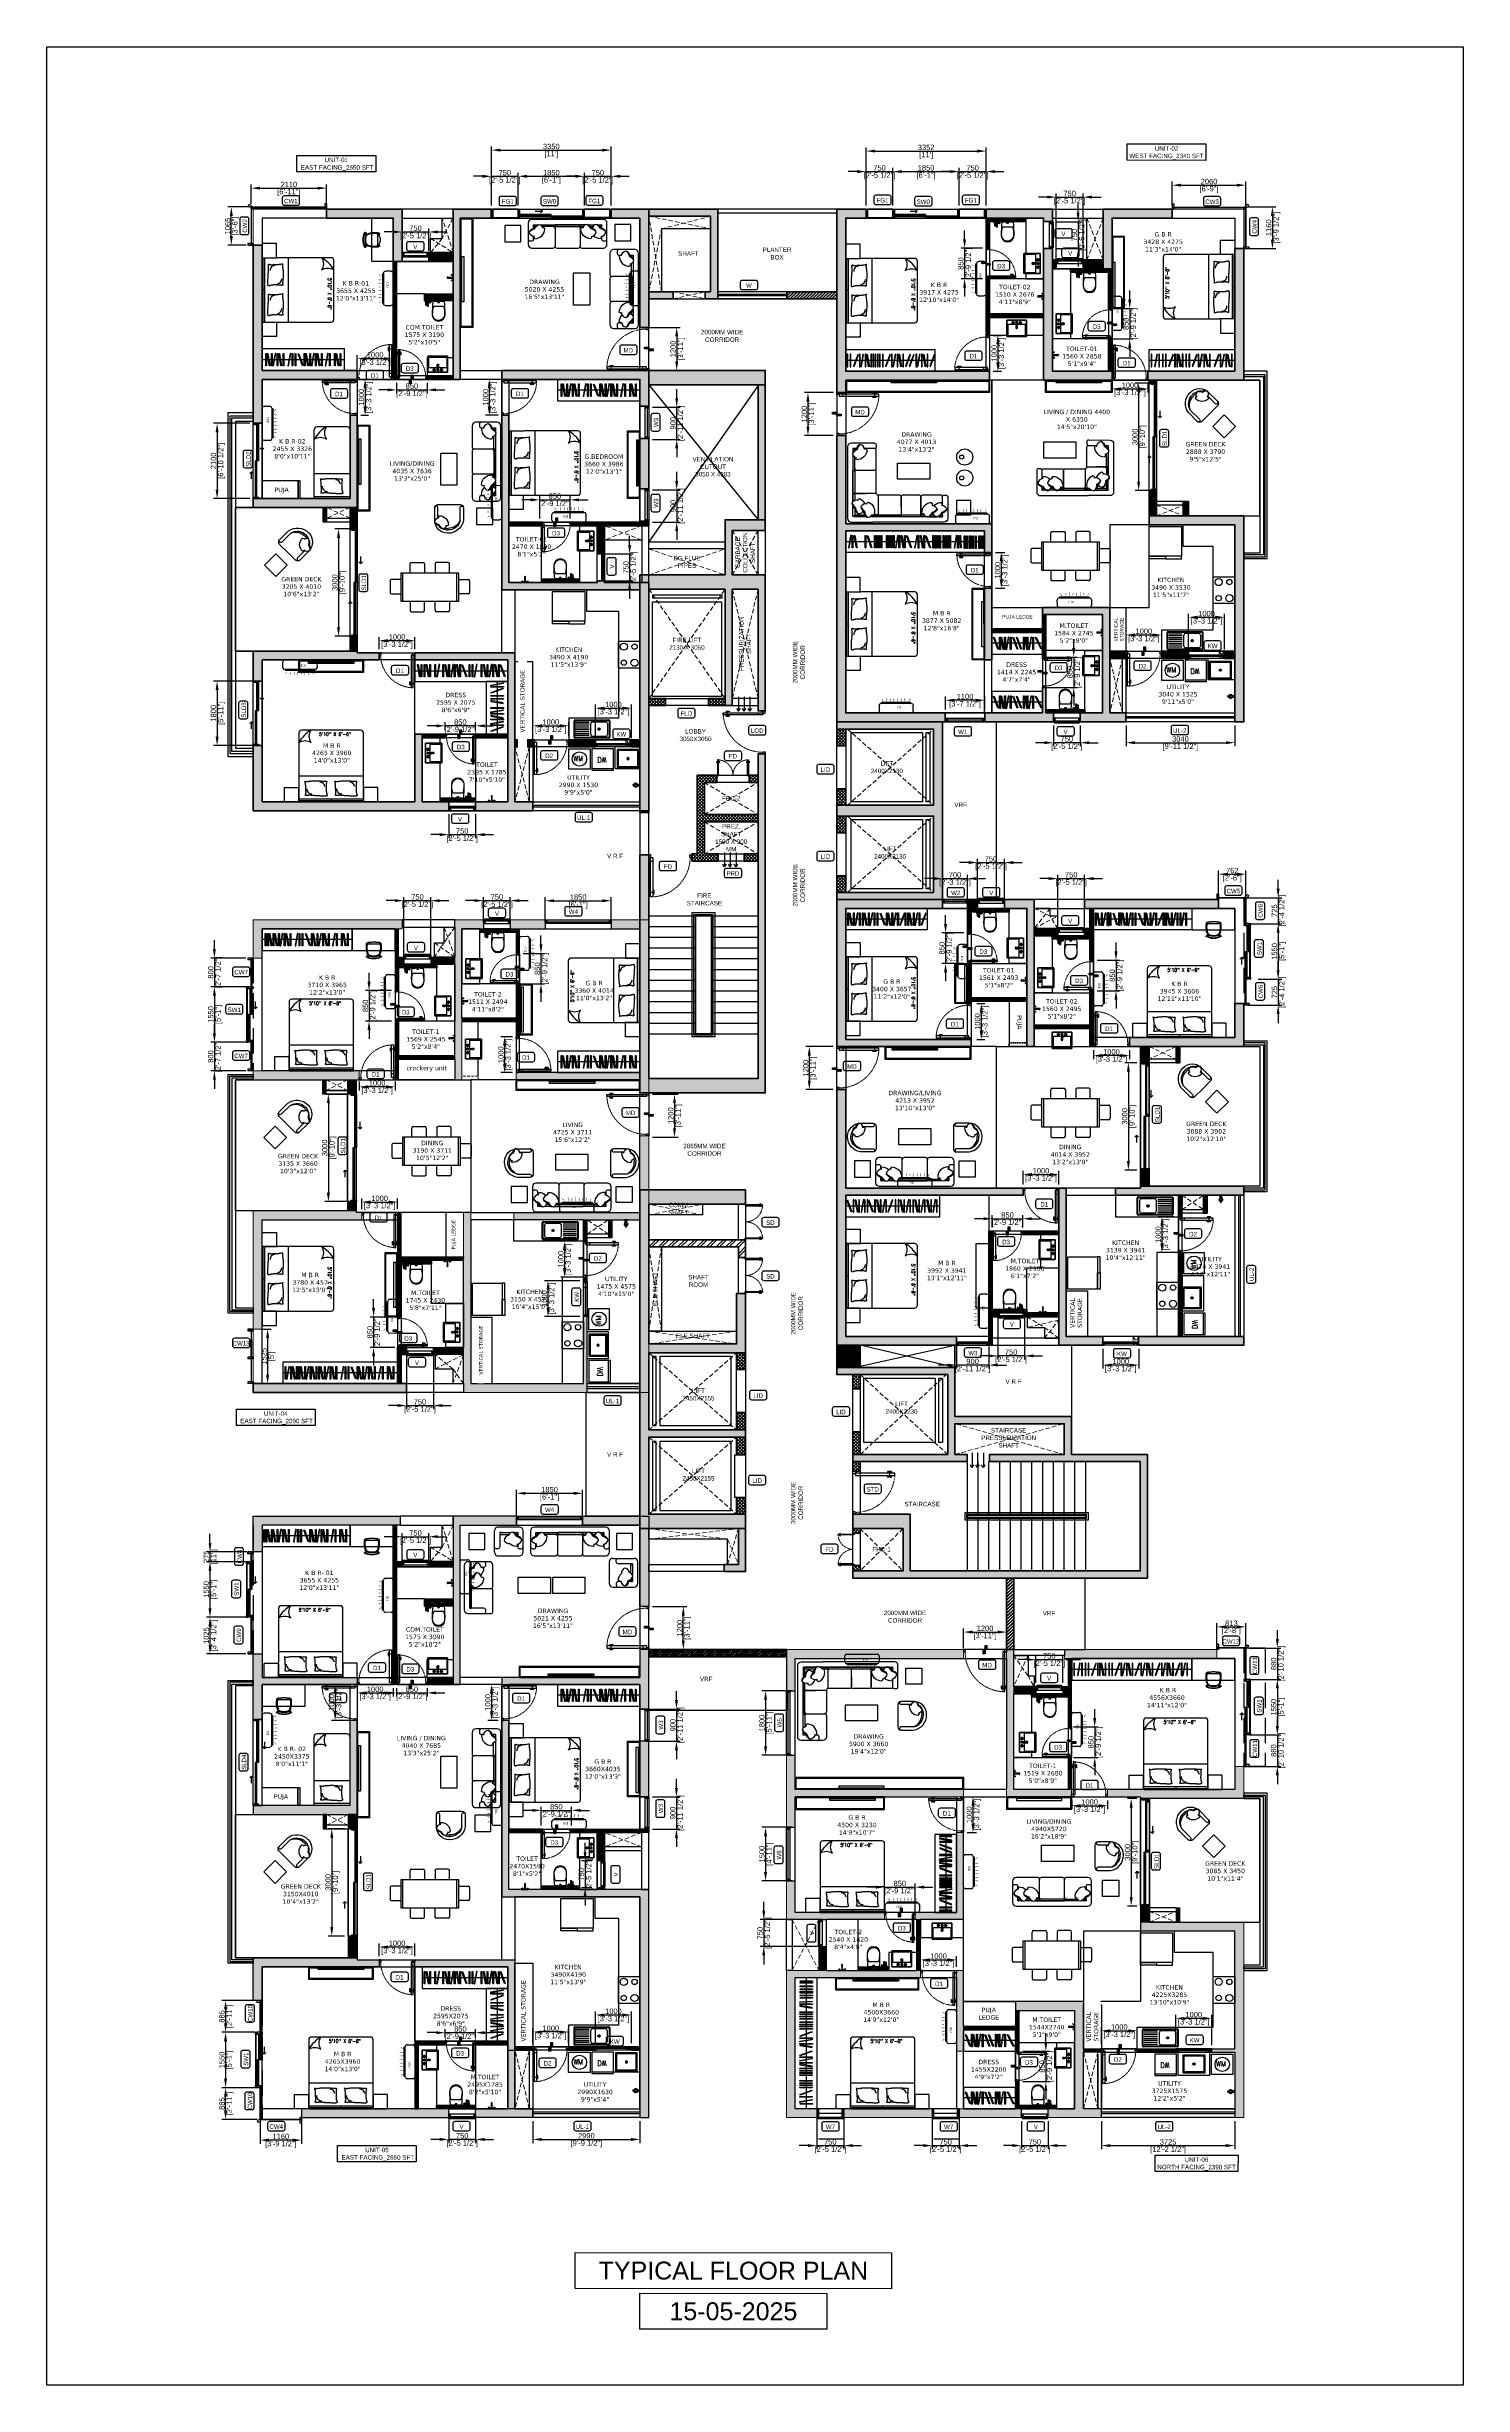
# Model space of a CAD drawing. Header units: millimetres. Extents: x -11363 to 134206, y -3 to 180803.
# Drawn here: x 94643 to 134206, y 115494 to 180803 of the extents above.
import ezdxf
from ezdxf.enums import TextEntityAlignment as Align

# ---------------------------------------------------------------- set-up
doc = ezdxf.new("R2010")
doc.units = ezdxf.units.MM
for name, pattern in [('( Hidden )', [0.375, 0.25, -0.125]), ('3.5BHK EAST-UN-5$0$DASHED', [0.75, 0.5, -0.25]), ('3.5BHK EAST_UN-1$0$DASHED', [0.75, 0.5, -0.25]), ('3BHK  WEST_UN-2$0$2024-08-29_TOWER-A$0$HIDDEN', [9.525, 6.35, -3.175]), ('3BHK  WEST_UN-2$0$2024-08-30_TOWER-C$0$HIDDEN', [9.525, 6.35, -3.175]), ('3BHK  WEST_UN-2$0$DASHED', [0.75, 0.5, -0.25]), ('3BHK  WEST_UN-3$0$$0$DASHED', [0.75, 0.5, -0.25]), ('3BHK  WEST_UN-3$0$DASHED', [0.75, 0.5, -0.25]), ('3BHK EAST -UN-4$0$$0$DASHED', [0.75, 0.5, -0.25]), ('Core & corridor$0$Core_FF & Typical_TD$0$DASHED', [0.75, 0.5, -0.25]), ('Hidden Line', [978.055558, 705.555558, -272.5])]:
    doc.linetypes.add(name, pattern=pattern)
for name, color, linetype in [('A-1S Sofa', 253, 'Continuous'), ('A-1S Sofa-1', 253, 'Continuous'), ('A-2S SOfa', 253, 'Continuous'), ('A-3S Sofa', 253, 'Continuous'), ('A-4S Sofa', 253, 'Continuous'), ('A-6S Sofa', 253, 'Continuous'), ('A-AC', 252, 'Continuous'), ('A-Bed Furniture', 253, 'Continuous'), ('A-Bed Side Table', 253, 'Continuous'), ('A-Crockery Unit', 253, 'Continuous'), ('A-Dimensions', 4, 'Continuous'), ('A-Dining Table', 253, 'Continuous'), ('A-Dishwasher', 253, 'Continuous'), ('A-Door', 11, 'Continuous'), ('A-Door Line', 8, 'Continuous'), ('A-Elevation 10', 8, 'Continuous'), ('A-Fixture', 8, 'Continuous'), ('A-Fridge', 253, 'Continuous'), ('A-Furniture', 8, 'Continuous'), ('A-GBR-Wardrobe', 253, 'Continuous'), ('A-Handwash', 252, 'Continuous'), ('A-Handwash Platform', 253, 'Continuous'), ('A-Hatch', 252, 'Continuous'), ('A-KBR-01-Wardrobe', 253, 'Continuous'), ('A-Kicthen Platforme', 253, 'Continuous'), ('A-Kids Bed', 253, 'Continuous'), ('A-Kitchen Sink', 253, 'Continuous'), ('A-Ledge Wall', 8, 'Continuous'), ('A-MBR Wardrobe', 253, 'Continuous'), ('A-MBR-Dress-Wardrobe', 253, 'Continuous'), ('A-Puja', 8, 'Continuous'), ('A-Railing', 6, 'Continuous'), ('A-Room Boundary', 44, 'Continuous'), ('A-Round Sofa', 253, 'Continuous'), ('A-Shaft', 8, 'Continuous'), ('A-Shaft Line', 253, 'Continuous'), ('A-Shaft Wall', 253, 'Continuous'), ('A-Shower', 253, 'Continuous'), ('A-Shower Glass', 253, 'Continuous'), ('A-Sink Platform', 253, 'Continuous'), ('A-Sofa Center  Table', 253, 'Continuous'), ('A-Sofa Side Table', 253, 'Continuous'), ('A-Stove', 253, 'Continuous'), ('A-Study Table', 253, 'Continuous'), ('A-Study Table Chair', 253, 'Continuous'), ('A-Text Main', 44, 'Continuous'), ('A-TV', 253, 'Continuous'), ('A-TV Unit', 252, 'Continuous'), ('A-TV-1', 253, 'Continuous'), ('A-Utility Tab', 253, 'Continuous'), ('A-Utilty Sink', 253, 'Continuous'), ('A-Ventilator', 4, 'Continuous'), ('A-Vertival Storage', 253, 'Continuous'), ('A-Wardrobe_2500', 252, 'Continuous'), ('A-Washing Machine', 253, 'Continuous'), ('A-WC', 253, 'Continuous'), ('A-Window', 4, 'Continuous')]:
    doc.layers.add(name, color=color, linetype=linetype)
doc.layers.add('A-Wall', color=240, linetype='Continuous', lineweight=35)
doc.styles.add('2024-08-29_TOWER-A$0$simplex-0.8', font='simplex.shx', dxfattribs={"width": 0.8})
doc.styles.add('3.5BHK EAST-UN-5$0$grid_text', font='verdana.ttf')
doc.styles.add('3.5BHK EAST_UN-1$0$grid_text', font='verdana.ttf')
doc.styles.add('3.5BHK EAST_UN-1$0$Standard', font='arial.ttf')
doc.styles.add('3.5BHK WEST-UN-6$0$grid_text', font='verdana.ttf')
doc.styles.add('3BHK  WEST_UN-2$0$2024-08-29_TOWER-A$0$simplex-0.8', font='simplex.shx', dxfattribs={"width": 0.8})
doc.styles.add('3BHK  WEST_UN-2$0$2024-08-30_TOWER-C$0$simplex-0.8', font='simplex.shx', dxfattribs={"width": 0.8})
doc.styles.add('3BHK  WEST_UN-2$0$AMISH', font='arial.ttf')
doc.styles.add('3BHK  WEST_UN-2$0$grid_text', font='verdana.ttf')
doc.styles.add('3BHK  WEST_UN-2$0$Standard', font='arial.ttf')
doc.styles.add('3BHK  WEST_UN-3$0$grid_text', font='verdana.ttf')
doc.styles.add('3BHK EAST -UN-4$0$grid_text', font='verdana.ttf')
doc.styles.add('ARIAL', font='ARIALN.TTF')
doc.styles.add('Core & corridor$0$Standard', font='arial.ttf')
doc.styles.add('Core_Typ-TA$0$Standard', font='arial.ttf')
doc.styles.add('S', font='arial.ttf', dxfattribs={"height": 150})
doc.styles.get("Standard").update_dxf_attribs({"font": 'arial.ttf'})
doc.dimstyles.new('DIMSMALL', dxfattribs={"dimtxt": 150, "dimasz": 250, "dimexe": 100, "dimexo": 100, "dimgap": 25, "dimtad": 1, "dimdec": 0, "dimtxsty": 'S', "dimcen": 0, "dimdle": 100, "dimclrd": 8, "dimclre": 8, "dimclrt": 256, "dimazin": 3, "dimtfac": 1, "dimtdec": 0, "dimtix": 1, "dimtmove": 0, "dimatfit": 3, "dimldrblk": '12_DatumFilled', "dimlwd": -1, "dimlwe": -1, "dimarcsym": 1})
pattern_1 = [(45, (27573.86, 93), (-44.90128, 44.90128), []), (135, (27573.86, 93), (-44.90128, -44.90128), [])]
pattern_2 = [(45, (45705.15, -183144.792), (-22.4506403, 22.4506403), [])]
pattern_3 = [(45, (11050, 0), (-22.45064, 22.45064), []), (135, (11050, 0), (-22.45064, -22.45064), [])]
pattern_4 = [(45, (-11364.6, -0.0002), (-22.45064, 22.45064), []), (135, (-11364.6, -0.0002), (-22.45064, -22.45064), [])]
pattern_5 = [(45, (18040.535, -185624.703), (-22.4506403, 22.4506403), [])]
pattern_6 = [(45, (-61026.13, -166894.432), (-22.4506403, 22.4506403), []), (135, (-61026.13, -166894.432), (-22.4506403, -22.4506403), [])]
pattern_7 = [(45, (1.535, 16800.058), (-22.45064, 22.45064), []), (135, (1.535, 16800.058), (-22.45064, -22.45064), [])]
pattern_8 = [(45, (1.535, 16800.058), (-22.45064, 22.45064), [])]
pattern_9 = [(45, (18040.53, -146644.835), (-22.45064, 22.45064), [])]

# ---------------------------------------------------------------- blocks, each defined once
blk = doc.blocks.new('*D164')
at = {"layer": 'A-Dimensions', "color": 8, "transparency": 16777216}
for p, q in [((103926, 163978), (103926, 164317)), ((104176, 164217), (104676, 164217)), ((104926, 163978), (104926, 164317))]:
    blk.add_line(p, q, dxfattribs=at)
for points in [[(104176, 164258), (104176, 164175), (103926, 164217)], [(104676, 164258), (104676, 164175), (104926, 164217)]]:
    blk.add_solid(points, dxfattribs=at)
at = {"layer": 'Defpoints', "color": 0, "transparency": 16777216}
for p in [(104926, 164217), (103926, 163878), (104926, 163878)]:
    blk.add_point(p, dxfattribs=at)
at = {"layer": 'A-Dimensions', "lineweight": 30, "transparency": 16777216, "char_height": 150, "attachment_point": 5, "style": 'S'}
for s, insert in [('\\A1;[3\'-3 1/2"]', (104426, 164094)), ('\\A1;1000', (104426, 164318))]:
    blk.add_mtext(s, dxfattribs=dict(at, insert=insert))
blk = doc.blocks.new('12_DatumFilled')
at = {"color": 8, "linetype": 'ByBlock'}
blk.add_solid([(0, 0.58), (-1, 0), (0, -0.58)], dxfattribs=at)
blk = doc.blocks.new('*D165')
at = {"layer": 'A-Dimensions', "color": 8, "transparency": 16777216}
for p, q in [((105521, 161838), (105271, 161838)), ((105771, 161703), (105771, 161938)), ((106621, 161838), (105771, 161838)), ((106621, 161703), (106621, 161938)), ((106871, 161838), (107121, 161838))]:
    blk.add_line(p, q, dxfattribs=at)
for points in [[(105521, 161879), (105521, 161796), (105771, 161838)], [(106871, 161879), (106871, 161796), (106621, 161838)]]:
    blk.add_solid(points, dxfattribs=at)
at = {"layer": 'Defpoints', "color": 0, "transparency": 16777216}
for p in [(105771, 161838), (105771, 161603), (106621, 161603)]:
    blk.add_point(p, dxfattribs=at)
at = {"layer": 'A-Dimensions', "lineweight": 30, "transparency": 16777216, "char_height": 150, "attachment_point": 5, "style": 'S'}
for s, insert in [('\\A1;850', (106196, 161939)), ('\\A1;[2\'-9 1/2"]', (106196, 161716))]:
    blk.add_mtext(s, dxfattribs=dict(at, insert=insert))
blk = doc.blocks.new('*D166')
at = {"layer": 'A-Dimensions', "color": 8, "transparency": 16777216}
for p, q in [((105871, 159368), (105871, 158699)), ((106621, 159368), (106621, 158699)), ((105621, 158799), (105371, 158799)), ((105871, 158799), (106621, 158799)), ((106871, 158799), (107121, 158799))]:
    blk.add_line(p, q, dxfattribs=at)
for points in [[(105621, 158841), (105621, 158757), (105871, 158799)], [(106871, 158841), (106871, 158757), (106621, 158799)]]:
    blk.add_solid(points, dxfattribs=at)
at = {"layer": 'Defpoints', "color": 0, "transparency": 16777216}
for p in [(105871, 159468), (106621, 159468), (106621, 158799)]:
    blk.add_point(p, dxfattribs=at)
at = {"layer": 'A-Dimensions', "lineweight": 30, "transparency": 16777216, "char_height": 150, "attachment_point": 5, "style": 'S'}
for s, insert in [('\\A1;[2\'-5 1/2"]', (106246, 158677)), ('\\A1;750', (106246, 158901))]:
    blk.add_mtext(s, dxfattribs=dict(at, insert=insert))
blk = doc.blocks.new('*D167')
at = {"layer": 'A-Dimensions', "color": 8, "transparency": 16777216}
for p, q in [((109971, 161498), (109971, 162432)), ((110221, 162332), (110721, 162332)), ((110971, 161498), (110971, 162432))]:
    blk.add_line(p, q, dxfattribs=at)
for points in [[(110221, 162374), (110221, 162290), (109971, 162332)], [(110721, 162374), (110721, 162290), (110971, 162332)]]:
    blk.add_solid(points, dxfattribs=at)
at = {"layer": 'Defpoints', "color": 0, "transparency": 16777216}
for p in [(110971, 162332), (109971, 161398), (110971, 161398)]:
    blk.add_point(p, dxfattribs=at)
at = {"layer": 'A-Dimensions', "lineweight": 30, "transparency": 16777216, "char_height": 150, "attachment_point": 5, "style": 'S'}
for s, insert in [('\\A1;[3\'-3 1/2"]', (110471, 162210)), ('\\A1;1000', (110471, 162434))]:
    blk.add_mtext(s, dxfattribs=dict(at, insert=insert))
blk = doc.blocks.new('*D168')
at = {"layer": 'A-Dimensions', "color": 8, "transparency": 16777216}
for p, q in [((100561, 163088), (99301, 163088)), ((99401, 162838), (99401, 161538)), ((100561, 161288), (99301, 161288))]:
    blk.add_line(p, q, dxfattribs=at)
for points in [[(99359, 162838), (99443, 162838), (99401, 163088)], [(99359, 161538), (99443, 161538), (99401, 161288)]]:
    blk.add_solid(points, dxfattribs=at)
at = {"layer": 'Defpoints', "color": 0, "transparency": 16777216}
for p in [(100661, 163088), (99401, 161288), (100661, 161288)]:
    blk.add_point(p, dxfattribs=at)
at = {"layer": 'A-Dimensions', "lineweight": 30, "transparency": 16777216, "char_height": 150, "attachment_point": 5, "rotation": 90, "style": 'S'}
for s, insert in [('\\A1;1800', (99299, 162188)), ('\\A1;[5\'-11"]', (99522, 162188))]:
    blk.add_mtext(s, dxfattribs=dict(at, insert=insert))
blk = doc.blocks.new('*D169')
at = {"layer": 'A-Dimensions', "color": 8, "transparency": 16777216}
for p, q in [((103211, 167338), (102693, 167338)), ((102793, 167088), (102793, 164588)), ((103211, 164338), (102693, 164338))]:
    blk.add_line(p, q, dxfattribs=at)
for points in [[(102751, 167088), (102834, 167088), (102793, 167338)], [(102751, 164588), (102834, 164588), (102793, 164338)]]:
    blk.add_solid(points, dxfattribs=at)
at = {"layer": 'Defpoints', "color": 0, "transparency": 16777216}
for p in [(103311, 167338), (102793, 164338), (103311, 164338)]:
    blk.add_point(p, dxfattribs=at)
at = {"layer": 'A-Dimensions', "lineweight": 30, "transparency": 16777216, "char_height": 150, "attachment_point": 5, "rotation": 90, "style": 'S'}
for s, insert in [('\\A1;3000', (102691, 165838)), ('\\A1;[9\'-10"]', (102914, 165838))]:
    blk.add_mtext(s, dxfattribs=dict(at, insert=insert))
blk = doc.blocks.new('*D170')
at = {"layer": 'A-Dimensions', "color": 8, "transparency": 16777216}
for p, q in [((110121, 166638), (111022, 166638)), ((110922, 166888), (110922, 167138)), ((110922, 166638), (110922, 165888)), ((110121, 165888), (111022, 165888)), ((110922, 165638), (110922, 165388))]:
    blk.add_line(p, q, dxfattribs=at)
for points in [[(110880, 166888), (110964, 166888), (110922, 166638)], [(110880, 165638), (110964, 165638), (110922, 165888)]]:
    blk.add_solid(points, dxfattribs=at)
at = {"layer": 'Defpoints', "color": 0, "transparency": 16777216}
for p in [(110021, 166638), (110021, 165888), (110922, 165888)]:
    blk.add_point(p, dxfattribs=at)
at = {"layer": 'A-Dimensions', "lineweight": 30, "transparency": 16777216, "char_height": 150, "attachment_point": 5, "rotation": 90, "style": 'S'}
for s, insert in [('\\A1;[2\'-5 1/2"]', (111044, 166263)), ('\\A1;750', (110820, 166263))]:
    blk.add_mtext(s, dxfattribs=dict(at, insert=insert))
blk = doc.blocks.new('*D171')
at = {"layer": 'A-Dimensions', "color": 8, "transparency": 16777216}
for p, q in [((112238, 168678), (112238, 168928)), ((111561, 168428), (112338, 168428)), ((112238, 168428), (112238, 167528)), ((111561, 167528), (112338, 167528)), ((112238, 167278), (112238, 167028))]:
    blk.add_line(p, q, dxfattribs=at)
for points in [[(112197, 168678), (112280, 168678), (112238, 168428)], [(112197, 167278), (112280, 167278), (112238, 167528)]]:
    blk.add_solid(points, dxfattribs=at)
at = {"layer": 'Defpoints', "color": 0, "transparency": 16777216}
for p in [(111461, 168428), (111461, 167528), (112238, 167528)]:
    blk.add_point(p, dxfattribs=at)
at = {"layer": 'A-Dimensions', "lineweight": 30, "transparency": 16777216, "char_height": 150, "attachment_point": 5, "rotation": 90, "style": 'S'}
for s, insert in [('\\A1;900', (112137, 167978)), ('\\A1;[2\'-11 1/2"]', (112361, 167978))]:
    blk.add_mtext(s, dxfattribs=dict(at, insert=insert))
blk = doc.blocks.new('*D172')
at = {"layer": 'A-Dimensions', "color": 8, "transparency": 16777216}
for p, q in [((112238, 170988), (112238, 171238)), ((111561, 170738), (112338, 170738)), ((112238, 169838), (112238, 170738)), ((111561, 169838), (112338, 169838)), ((112238, 169588), (112238, 169338))]:
    blk.add_line(p, q, dxfattribs=at)
for points in [[(112197, 170988), (112280, 170988), (112238, 170738)], [(112197, 169588), (112280, 169588), (112238, 169838)]]:
    blk.add_solid(points, dxfattribs=at)
at = {"layer": 'Defpoints', "color": 0, "transparency": 16777216}
for p in [(111461, 170738), (112238, 170738), (111461, 169838)]:
    blk.add_point(p, dxfattribs=at)
at = {"layer": 'A-Dimensions', "lineweight": 30, "transparency": 16777216, "char_height": 150, "attachment_point": 5, "rotation": 90, "style": 'S'}
for s, insert in [('\\A1;900', (112137, 170288)), ('\\A1;[2\'-11 1/2"]', (112361, 170288))]:
    blk.add_mtext(s, dxfattribs=dict(at, insert=insert))
blk = doc.blocks.new('*D173')
at = {"layer": 'A-Dimensions', "color": 8, "transparency": 16777216}
for p, q in [((108161, 168149), (107911, 168149)), ((108411, 167628), (108411, 168249)), ((108411, 168149), (109261, 168149)), ((109261, 167628), (109261, 168249)), ((109511, 168149), (109761, 168149))]:
    blk.add_line(p, q, dxfattribs=at)
for points in [[(108161, 168191), (108161, 168107), (108411, 168149)], [(109511, 168191), (109511, 168107), (109261, 168149)]]:
    blk.add_solid(points, dxfattribs=at)
at = {"layer": 'Defpoints', "color": 0, "transparency": 16777216}
for p in [(109261, 168149), (108411, 167528), (109261, 167528)]:
    blk.add_point(p, dxfattribs=at)
at = {"layer": 'A-Dimensions', "lineweight": 30, "transparency": 16777216, "char_height": 150, "attachment_point": 5, "style": 'S'}
for s, insert in [('\\A1;[2\'-9 1/2"]', (108836, 168027)), ('\\A1;850', (108836, 168251))]:
    blk.add_mtext(s, dxfattribs=dict(at, insert=insert))
blk = doc.blocks.new('*D174')
at = {"layer": 'A-Dimensions', "color": 8, "transparency": 16777216}
for p, q in [((108221, 161548), (108221, 161941)), ((108471, 161841), (108971, 161841)), ((109221, 161548), (109221, 161941))]:
    blk.add_line(p, q, dxfattribs=at)
for points in [[(108471, 161882), (108471, 161799), (108221, 161841)], [(108971, 161882), (108971, 161799), (109221, 161841)]]:
    blk.add_solid(points, dxfattribs=at)
at = {"layer": 'Defpoints', "color": 0, "transparency": 16777216}
for p in [(108221, 161448), (109221, 161841), (109221, 161448)]:
    blk.add_point(p, dxfattribs=at)
at = {"layer": 'A-Dimensions', "lineweight": 30, "transparency": 16777216, "char_height": 150, "attachment_point": 5, "style": 'S'}
for s, insert in [('\\A1;1000', (108721, 161942)), ('\\A1;[3\'-3 1/2"]', (108721, 161719))]:
    blk.add_mtext(s, dxfattribs=dict(at, insert=insert))
blk = doc.blocks.new('*D175')
at = {"layer": 'A-Dimensions', "color": 8, "transparency": 16777216}
for p, q in [((103411, 171513), (103632, 171513)), ((103532, 171263), (103532, 170763)), ((103411, 170513), (103632, 170513))]:
    blk.add_line(p, q, dxfattribs=at)
for points in [[(103490, 171263), (103574, 171263), (103532, 171513)], [(103490, 170763), (103574, 170763), (103532, 170513)]]:
    blk.add_solid(points, dxfattribs=at)
at = {"layer": 'Defpoints', "color": 0, "transparency": 16777216}
for p in [(103311, 171513), (103311, 170513), (103532, 170513)]:
    blk.add_point(p, dxfattribs=at)
at = {"layer": 'A-Dimensions', "lineweight": 30, "transparency": 16777216, "char_height": 150, "attachment_point": 5, "rotation": 90, "style": 'S'}
for s, insert in [('\\A1;1000', (103431, 171013)), ('\\A1;[3\'-3 1/2"]', (103654, 171013))]:
    blk.add_mtext(s, dxfattribs=dict(at, insert=insert))
blk = doc.blocks.new('*D176')
at = {"layer": 'A-Dimensions', "color": 8, "transparency": 16777216}
for p, q in [((103316, 171663), (103316, 172193)), ((103566, 172093), (104066, 172093)), ((104316, 171663), (104316, 172193))]:
    blk.add_line(p, q, dxfattribs=at)
for points in [[(103566, 172135), (103566, 172052), (103316, 172093)], [(104066, 172135), (104066, 172052), (104316, 172093)]]:
    blk.add_solid(points, dxfattribs=at)
at = {"layer": 'Defpoints', "color": 0, "transparency": 16777216}
for p in [(104316, 172093), (103316, 171563), (104316, 171563)]:
    blk.add_point(p, dxfattribs=at)
at = {"layer": 'A-Dimensions', "lineweight": 30, "transparency": 16777216, "char_height": 150, "attachment_point": 5, "style": 'S'}
for s, insert in [('\\A1;[3\'-3 1/2"]', (103816, 171971)), ('\\A1;1000', (103816, 172195))]:
    blk.add_mtext(s, dxfattribs=dict(at, insert=insert))
blk = doc.blocks.new('*D177')
at = {"layer": 'A-Dimensions', "color": 8, "transparency": 16777216}
for p, q in [((100311, 170288), (99301, 170288)), ((99401, 170038), (99401, 168438)), ((100311, 168188), (99301, 168188))]:
    blk.add_line(p, q, dxfattribs=at)
for points in [[(99359, 170038), (99443, 170038), (99401, 170288)], [(99359, 168438), (99443, 168438), (99401, 168188)]]:
    blk.add_solid(points, dxfattribs=at)
at = {"layer": 'Defpoints', "color": 0, "transparency": 16777216}
for p in [(100411, 170288), (99401, 168188), (100411, 168188)]:
    blk.add_point(p, dxfattribs=at)
at = {"layer": 'A-Dimensions', "lineweight": 30, "transparency": 16777216, "char_height": 150, "attachment_point": 5, "rotation": 90, "style": 'S'}
for s, insert in [('\\A1;2100', (99299, 169238)), ('\\A1;[6\'-10 1/2"]', (99523, 169238))]:
    blk.add_mtext(s, dxfattribs=dict(at, insert=insert))
blk = doc.blocks.new('*D178')
at = {"layer": 'A-Dimensions', "color": 8, "transparency": 16777216}
for p, q in [((100324, 176329), (99698, 176329)), ((99798, 175514), (99798, 176079)), ((100216, 175264), (99698, 175264))]:
    blk.add_line(p, q, dxfattribs=at)
for points in [[(99757, 176079), (99840, 176079), (99798, 176329)], [(99757, 175514), (99840, 175514), (99798, 175264)]]:
    blk.add_solid(points, dxfattribs=at)
at = {"layer": 'Defpoints', "color": 0, "transparency": 16777216}
for p in [(99798, 176329), (100424, 176329), (100316, 175264)]:
    blk.add_point(p, dxfattribs=at)
at = {"layer": 'A-Dimensions', "lineweight": 30, "transparency": 16777216, "char_height": 150, "attachment_point": 5, "rotation": 90, "style": 'S'}
for s, insert in [('\\A1;1065', (99697, 175796)), ('\\A1;[3\'-6"]', (99919, 175796))]:
    blk.add_mtext(s, dxfattribs=dict(at, insert=insert))
blk = doc.blocks.new('*D179')
at = {"layer": 'A-Dimensions', "color": 8, "transparency": 16777216}
for p, q in [((100351, 176413), (100351, 176955)), ((100601, 176855), (102211, 176855)), ((102461, 176408), (102461, 176955))]:
    blk.add_line(p, q, dxfattribs=at)
for points in [[(100601, 176896), (100601, 176813), (100351, 176855)], [(102211, 176896), (102211, 176813), (102461, 176855)]]:
    blk.add_solid(points, dxfattribs=at)
at = {"layer": 'Defpoints', "color": 0, "transparency": 16777216}
for p in [(102461, 176855), (100351, 176313), (102461, 176308)]:
    blk.add_point(p, dxfattribs=at)
at = {"layer": 'A-Dimensions', "lineweight": 30, "transparency": 16777216, "char_height": 150, "attachment_point": 5, "style": 'S'}
for s, insert in [('\\A1;2110', (101406, 176956)), ('\\A1;[6\'-11"]', (101406, 176734))]:
    blk.add_mtext(s, dxfattribs=dict(at, insert=insert))
blk = doc.blocks.new('*D180')
at = {"layer": 'A-Dimensions', "color": 8, "transparency": 16777216}
for p, q in [((104566, 175153), (104566, 175731)), ((105316, 175103), (105316, 175731)), ((104316, 175631), (104066, 175631)), ((104566, 175631), (105316, 175631)), ((105566, 175631), (105816, 175631))]:
    blk.add_line(p, q, dxfattribs=at)
for points in [[(104316, 175673), (104316, 175589), (104566, 175631)], [(105566, 175673), (105566, 175589), (105316, 175631)]]:
    blk.add_solid(points, dxfattribs=at)
at = {"layer": 'Defpoints', "color": 0, "transparency": 16777216}
for p in [(104566, 175053), (105316, 175631), (105316, 175003)]:
    blk.add_point(p, dxfattribs=at)
at = {"layer": 'A-Dimensions', "lineweight": 30, "transparency": 16777216, "char_height": 150, "attachment_point": 5, "style": 'S'}
for s, insert in [('\\A1;750', (104941, 175733)), ('\\A1;[2\'-5 1/2"]', (104941, 175509))]:
    blk.add_mtext(s, dxfattribs=dict(at, insert=insert))
blk = doc.blocks.new('*D181')
at = {"layer": 'A-Dimensions', "color": 8, "transparency": 16777216}
for p, q in [((106811, 177185), (106561, 177185)), ((107061, 176368), (107061, 177285)), ((107061, 177185), (107811, 177185)), ((107811, 176368), (107811, 177285)), ((108061, 177185), (108311, 177185))]:
    blk.add_line(p, q, dxfattribs=at)
for points in [[(106811, 177227), (106811, 177143), (107061, 177185)], [(108061, 177227), (108061, 177143), (107811, 177185)]]:
    blk.add_solid(points, dxfattribs=at)
at = {"layer": 'Defpoints', "color": 0, "transparency": 16777216}
for p in [(107811, 177185), (107061, 176268), (107811, 176268)]:
    blk.add_point(p, dxfattribs=at)
at = {"layer": 'A-Dimensions', "lineweight": 30, "transparency": 16777216, "char_height": 150, "attachment_point": 5, "style": 'S'}
for s, insert in [('\\A1;[2\'-5 1/2"]', (107436, 177063)), ('\\A1;750', (107436, 177286))]:
    blk.add_mtext(s, dxfattribs=dict(at, insert=insert))
blk = doc.blocks.new('*D182')
at = {"layer": 'A-Dimensions', "color": 8, "transparency": 16777216}
for p, q in [((107811, 176368), (107811, 177285)), ((108061, 177185), (109411, 177185)), ((109661, 176368), (109661, 177285))]:
    blk.add_line(p, q, dxfattribs=at)
for points in [[(108061, 177227), (108061, 177143), (107811, 177185)], [(109411, 177227), (109411, 177143), (109661, 177185)]]:
    blk.add_solid(points, dxfattribs=at)
at = {"layer": 'Defpoints', "color": 0, "transparency": 16777216}
for p in [(109661, 177185), (107811, 176268), (109661, 176268)]:
    blk.add_point(p, dxfattribs=at)
at = {"layer": 'A-Dimensions', "lineweight": 30, "transparency": 16777216, "char_height": 150, "attachment_point": 5, "style": 'S'}
for s, insert in [('\\A1;[6\'-1"]', (108736, 177064)), ('\\A1;1850', (108736, 177286))]:
    blk.add_mtext(s, dxfattribs=dict(at, insert=insert))
blk = doc.blocks.new('*D183')
at = {"layer": 'A-Dimensions', "color": 8, "transparency": 16777216}
for p, q in [((109411, 177185), (109161, 177185)), ((109661, 176368), (109661, 177285)), ((109661, 177185), (110411, 177185)), ((110411, 176368), (110411, 177285)), ((110661, 177185), (110911, 177185))]:
    blk.add_line(p, q, dxfattribs=at)
for points in [[(109411, 177227), (109411, 177143), (109661, 177185)], [(110661, 177227), (110661, 177143), (110411, 177185)]]:
    blk.add_solid(points, dxfattribs=at)
at = {"layer": 'Defpoints', "color": 0, "transparency": 16777216}
for p in [(110411, 177185), (109661, 176268), (110411, 176268)]:
    blk.add_point(p, dxfattribs=at)
at = {"layer": 'A-Dimensions', "lineweight": 30, "transparency": 16777216, "char_height": 150, "attachment_point": 5, "style": 'S'}
for s, insert in [('\\A1;[2\'-5 1/2"]', (110036, 177063)), ('\\A1;750', (110036, 177286))]:
    blk.add_mtext(s, dxfattribs=dict(at, insert=insert))
blk = doc.blocks.new('*D184')
at = {"layer": 'A-Dimensions', "color": 8, "transparency": 16777216}
for p, q in [((111374, 172963), (112338, 172963)), ((112238, 172713), (112238, 172013)), ((111374, 171763), (112338, 171763))]:
    blk.add_line(p, q, dxfattribs=at)
for points in [[(112197, 172713), (112280, 172713), (112238, 172963)], [(112197, 172013), (112280, 172013), (112238, 171763)]]:
    blk.add_solid(points, dxfattribs=at)
at = {"layer": 'Defpoints', "color": 0, "transparency": 16777216}
for p in [(111274, 172963), (111274, 171763), (112238, 171763)]:
    blk.add_point(p, dxfattribs=at)
at = {"layer": 'A-Dimensions', "lineweight": 30, "transparency": 16777216, "char_height": 150, "attachment_point": 5, "rotation": 90, "style": 'S'}
for s, insert in [('\\A1;1200', (112137, 172363)), ('\\A1;[3\'-11"]', (112360, 172363))]:
    blk.add_mtext(s, dxfattribs=dict(at, insert=insert))
blk = doc.blocks.new('*D185')
at = {"layer": 'A-Dimensions', "color": 8, "transparency": 16777216}
for p, q in [((107251, 171513), (106900, 171513)), ((107000, 171263), (107000, 170763)), ((107251, 170513), (106900, 170513))]:
    blk.add_line(p, q, dxfattribs=at)
for points in [[(106959, 171263), (107042, 171263), (107000, 171513)], [(106959, 170763), (107042, 170763), (107000, 170513)]]:
    blk.add_solid(points, dxfattribs=at)
at = {"layer": 'Defpoints', "color": 0, "transparency": 16777216}
for p in [(107351, 171513), (107000, 170513), (107351, 170513)]:
    blk.add_point(p, dxfattribs=at)
at = {"layer": 'A-Dimensions', "lineweight": 30, "transparency": 16777216, "char_height": 150, "attachment_point": 5, "rotation": 90, "style": 'S'}
for s, insert in [('\\A1;1000', (106899, 171013)), ('\\A1;[3\'-3 1/2"]', (107122, 171013))]:
    blk.add_mtext(s, dxfattribs=dict(at, insert=insert))
blk = doc.blocks.new('*D186')
at = {"layer": 'A-Dimensions', "color": 8, "transparency": 16777216}
for p, q in [((107061, 176368), (107061, 178016)), ((107311, 177916), (110161, 177916)), ((110411, 176368), (110411, 178016))]:
    blk.add_line(p, q, dxfattribs=at)
for points in [[(107311, 177957), (107311, 177874), (107061, 177916)], [(110161, 177957), (110161, 177874), (110411, 177916)]]:
    blk.add_solid(points, dxfattribs=at)
at = {"layer": 'Defpoints', "color": 0, "transparency": 16777216}
for p in [(110411, 177916), (107061, 176268), (110411, 176268)]:
    blk.add_point(p, dxfattribs=at)
at = {"layer": 'A-Dimensions', "lineweight": 30, "transparency": 16777216, "char_height": 150, "attachment_point": 5, "style": 'S'}
for s, insert in [('\\A1;3350', (108736, 178017)), ("\\A1;[11']", (108736, 177795))]:
    blk.add_mtext(s, dxfattribs=dict(at, insert=insert))
blk = doc.blocks.new('*D187')
at = {"layer": 'A-Dimensions', "color": 8, "linetype": 'Continuous', "transparency": 16777216}
for p, q in [((104166, 171220), (103916, 171220)), ((104416, 171413), (104416, 171120)), ((104416, 171220), (105266, 171220)), ((105266, 171413), (105266, 171120)), ((105516, 171220), (105766, 171220))]:
    blk.add_line(p, q, dxfattribs=at)
for points in [[(104166, 171262), (104166, 171179), (104416, 171220)], [(105516, 171262), (105516, 171179), (105266, 171220)]]:
    blk.add_solid(points, dxfattribs=at)
at = {"layer": 'Defpoints', "color": 0, "linetype": 'Continuous', "transparency": 16777216}
for p in [(104416, 171513), (105266, 171513), (105266, 171220)]:
    blk.add_point(p, dxfattribs=at)
at = {"layer": 'A-Dimensions', "linetype": 'Continuous', "transparency": 16777216, "char_height": 150, "attachment_point": 5, "style": 'S'}
for s, insert in [('\\A1;[2\'-9 1/2"]', (104841, 171098)), ('\\A1;850', (104841, 171322))]:
    blk.add_mtext(s, dxfattribs=dict(at, insert=insert))
blk = doc.blocks.new('Core & corridor$0$Core_FF & Typical_TD$0$FFD')
for p, q in [((34877, 16085), (34877, 16152)), ((34877, 16152), (34952, 16152)), ((34943, 16085), (34877, 16085)), ((34952, 16098), (34943, 16098)), ((34943, 16098), (34943, 16085)), ((34985, 16112), (34945, 16112)), ((34952, 16152), (34952, 16098)), ((36194, 16098), (34952, 16098)), ((34952, 16098), (34952, 16032)), ((34952, 16032), (36194, 16032)), ((34952, 16032), (34952, 16032)), ((34965, 16132), (34965, 16092)), ((35085, 16032), (35085, 16098)), ((35994, 16145), (35994, 16132)), ((36101, 16145), (35994, 16145)), ((35994, 16132), (36101, 16122)), ((35994, 15998), (36101, 16008)), ((35994, 15985), (35994, 15998)), ((36101, 15985), (35994, 15985)), ((36061, 16032), (36061, 16098)), ((36081, 16124), (36081, 16098)), ((36081, 16007), (36081, 16032)), ((36101, 16145), (36101, 16098)), ((36101, 15985), (36101, 16032)), ((36194, 16032), (36194, 16098)), ((34943, 14868), (34877, 14868)), ((34877, 14868), (34877, 14802)), ((34877, 14802), (34952, 14802)), ((34943, 14855), (34943, 14868)), ((34952, 14855), (34943, 14855)), ((34952, 14802), (34952, 14855))]:
    blk.add_line(p, q)
blk.add_circle((34965, 16112), 13.3)
at = {"linetype": 'Core & corridor$0$Core_FF & Typical_TD$0$DASHED', "lineweight": 0}
blk.add_arc((34950, 16102), 1247, 270.08223, 356.3506, dxfattribs=at)
blk = doc.blocks.new('Core & corridor$0$Core_FF & Typical_TD$0$bshdj')
for p, q in [((-2293, 0), (-2293, 75)), ((-2293, 75), (-2240, 75)), ((-2227, 0), (-2293, 0)), ((-2287, 1074), (-2240, 1074)), ((-2287, 1074), (-2287, 968)), ((-2287, 968), (-2273, 968)), ((-2273, 968), (-2264, 1074)), ((-2273, 88), (-2233, 88)), ((-2265, 1054), (-2240, 1054)), ((-2253, 108), (-2253, 68)), ((-2240, 1168), (-2240, 75)), ((-2173, 1168), (-2240, 1168)), ((-2173, 1034), (-2240, 1034)), ((-2173, 208), (-2240, 208)), ((-2240, 75), (-2240, 67)), ((-2240, 75), (-2173, 75)), ((-2240, 67), (-2227, 67)), ((-2227, 67), (-2227, 0)), ((-2173, 75), (-2173, 1168)), ((-2127, 1074), (-2173, 1074)), ((-2148, 1054), (-2173, 1054)), ((-2140, 968), (-2150, 1074)), ((-2127, 968), (-2140, 968)), ((-2127, 1074), (-2127, 968)), ((-167, 1074), (-167, 968)), ((-167, 1074), (-120, 1074)), ((-167, 968), (-153, 968)), ((-153, 968), (-143, 1074)), ((-145, 1054), (-120, 1054)), ((-120, 75), (-120, 1168)), ((-120, 1168), (-53, 1168)), ((-120, 1034), (-53, 1034)), ((-120, 208), (-53, 208)), ((-53, 75), (-120, 75)), ((-120, 75), (-120, 75)), ((-67, 67), (-67, 0)), ((-53, 67), (-67, 67)), ((-67, 0), (0, 0)), ((-20, 88), (-60, 88)), ((-53, 1168), (-53, 75)), ((-7, 1074), (-53, 1074)), ((-28, 1054), (-53, 1054)), ((0, 75), (-53, 75)), ((-53, 75), (-53, 67)), ((-40, 108), (-40, 68)), ((-20, 968), (-30, 1074)), ((-7, 968), (-20, 968)), ((-7, 1074), (-7, 968)), ((0, 0), (0, 75))]:
    blk.add_line(p, q)
for centre in [(-2253, 88), (-40, 88)]:
    blk.add_circle(centre, 13.3)
at = {"linetype": 'Core & corridor$0$Core_FF & Typical_TD$0$DASHED', "lineweight": 0}
for centre, start, end in [((-2243, 73), 0.08223, 86.3506), ((-50, 73), 93.6494, 179.91777)]:
    blk.add_arc(centre, 1097, start, end, dxfattribs=at)
blk = doc.blocks.new('Core & corridor$0$Core_FF & Typical_TD$0$Door11')
at = {"layer": 'A-Door'}
for p, q in [((-992, 0), (-1050, 0)), ((-1050, 0), (-1050, -66)), ((-58, 0), (0, 0)), ((0, 0), (0, -66)), ((-1050, -66), (-1003, -66)), ((-1003, -66), (-1003, -58)), ((-1003, -58), (-992, -58)), ((-992, -58), (-992, 0)), ((-105, -66), (-105, -1022)), ((-47, -66), (-105, -66)), ((-105, -66), (-105, -66)), ((-105, -182), (-47, -182)), ((-58, -58), (-58, 0)), ((-47, -58), (-58, -58)), ((-17, -77), (-52, -77)), ((-47, -66), (-47, -58)), ((-47, -1022), (-47, -66)), ((0, -66), (-47, -66)), ((-35, -95), (-35, -60)), ((-146, -847), (-134, -847)), ((-146, -940), (-146, -847)), ((-146, -940), (-105, -940)), ((-134, -847), (-125, -940)), ((-127, -923), (-105, -923)), ((-105, -905), (-47, -905)), ((-105, -1022), (-47, -1022)), ((-25, -923), (-47, -923)), ((-6, -940), (-47, -940)), ((-17, -847), (-26, -940)), ((-6, -847), (-17, -847)), ((-6, -940), (-6, -847))]:
    blk.add_line(p, q, dxfattribs=at)
blk.add_circle((-35, -77), 11.7, dxfattribs=at)
at = {"layer": 'A-Door', "linetype": 'Core & corridor$0$Core_FF & Typical_TD$0$DASHED', "lineweight": 0}
blk.add_arc((-44, -64), 959, 180.0822, 266.3506, dxfattribs=at)
blk = doc.blocks.new('Core & corridor$0$A$C436b777d')
at = {"layer": 'A-Elevation 10'}
h = blk.add_hatch(dxfattribs=at)
h.set_pattern_fill('ANSI32', color=8, scale=20)
h.set_pattern_definition([(45, (27573.86, 93), (-134.7038, 134.7038), []), (45, (27663.66, 93), (-134.7038, 134.7038), [])])
h.paths.add_polyline_path([(250, -4265), (2750, -4265), (2750, -4565), (2950, -4565), (2950, -4065), (250, -4065)])
at = {"layer": 'A-Hatch'}
h = blk.add_hatch(color=256, dxfattribs=at)
h.dxf.hatch_style = 1
h.paths.add_polyline_path([(3500, 19811), (250, 19811), (250, 20212), (3500, 20212)])
h = blk.add_hatch(color=256, dxfattribs=at)
h.dxf.hatch_style = 1
h.paths.add_polyline_path([(250, -3073), (2950, -3073), (2950, -2673), (0, -2673), (0, -12133), (2950, -12133), (2950, -11733), (250, -11733), (250, -9578), (2950, -9578), (2950, -9378), (250, -9378), (250, -7223), (2950, -7223), (2950, -5565), (2700, -5565), (2700, -6973), (250, -6973)])
h.paths.add_polyline_path([(3300, 6581), (3300, 9502), (3500, 9502), (3500, 35), (0, 35), (1, 6682), (250, 6682), (250, 435), (3300, 435)])
edge = h.paths.add_edge_path()
edge.add_line((3300, 14502), (2580, 14502))
edge.add_line((2580, 14502), (2580, 15744))
edge.add_line((2580, 15744), (3500, 15744))
edge.add_line((3500, 15744), (3500, 16044))
edge.add_line((3500, 16044), (2380, 16044))
edge.add_line((2380, 16044), (2380, 14502))
edge.add_line((2380, 14502), (0, 14502))
edge.add_line((0, 14502), (0, 7867))
edge.add_line((0, 7867), (250, 7867))
edge.add_line((250, 7867), (250, 14102))
edge.add_line((250, 14102), (2380, 14102))
edge.add_line((2380, 14102), (2380, 10852))
edge.add_line((2380, 10852), (2580, 10852))
edge.add_line((2580, 10852), (2580, 14102))
edge.add_line((2580, 14102), (3300, 14102))
edge.add_line((3300, 14102), (3300, 10702))
edge.add_line((3300, 10702), (3500, 10702))
edge.add_line((3500, 10702), (3500, 14502))
edge.add_line((3500, 14502), (2580, 14502))
h = blk.add_hatch(color=256, dxfattribs=at)
h.dxf.hatch_style = 1
h.paths.add_polyline_path([(2580, 14502), (2580, 15744), (3500, 15744), (3500, 16044), (2380, 16044), (2380, 14502), (0, 14502), (0, 7867), (250, 7867), (250, 14102), (2380, 14102), (2380, 10852), (2580, 10852), (2580, 14102), (3300, 14102), (3300, 10702), (3500, 10702), (3500, 14502)])
h = blk.add_hatch(dxfattribs=at)
h.set_pattern_fill('ANSI37', color=256, scale=20)
h.set_pattern_definition(pattern_1)
h.paths.add_polyline_path([(250, 11052), (715, 11052), (715, 10852), (250, 10852)])
h = blk.add_hatch(dxfattribs=at)
h.set_pattern_fill('ANSI37', color=256, scale=20)
h.set_pattern_definition(pattern_1)
h.paths.add_polyline_path([(1915, 11052), (2380, 11052), (2380, 10852), (1915, 10852)])
h = blk.add_hatch(color=256, dxfattribs=at)
h.dxf.hatch_style = 1
h.paths.add_polyline_path([(8450, 10397), (8450, 5437), (5501, 5437), (5501, 5637), (8200, 5637), (8200, 7767), (5500, 7767), (5500, 8067), (8200, 8067), (8200, 10197), (5501, 10197), (5501, 10397), (8450, 10397), (8450, 5637)])
at = {"layer": 'A-Hatch', "linetype": 'Continuous'}
h = blk.add_hatch(dxfattribs=at)
h.set_pattern_fill('ANSI37', color=256, scale=20)
h.set_pattern_definition([(45, (22372.114, 0), (-44.90128, 44.90128), []), (135, (22372.114, 0), (-44.90128, -44.90128), [])])
h.paths.add_polyline_path([(5751, 10197), (5501, 10197), (5501, 9732), (5751, 9732)])
h.paths.add_polyline_path([(5751, 8532), (5500, 8532), (5500, 8067), (5751, 8067)])
h.paths.add_polyline_path([(5750, 7767), (5500, 7767), (5500, 7302), (5750, 7302)])
h.paths.add_polyline_path([(5751, 6102), (5501, 6102), (5501, 5637), (5751, 5637)])
at = {"layer": 'A-Hatch'}
h = blk.add_hatch(dxfattribs=at)
h.set_pattern_fill('ANSI37', color=256, scale=20)
h.set_pattern_definition(pattern_1)
h.paths.add_polyline_path([(3300, 8708), (3050, 8708), (3050, 8908), (3300, 8908)], flags=17)
h.paths.add_polyline_path([(3300, 7808), (3300, 7608), (1800, 7608), (1800, 6708), (2190, 6708), (2190, 6508), (1450, 6508), (1450, 6708), (1600, 6708), (1600, 7608), (1600, 8908), (2150, 8908), (2150, 8708), (1800, 8708), (1800, 7808)])
h.paths.add_polyline_path([(2910, 6708), (3300, 6708), (3300, 6508), (2910, 6508)])
h = blk.add_hatch(color=256, dxfattribs=at)
h.dxf.hatch_style = 1
h.paths.add_polyline_path([(6150, -7633), (5501, -7633), (5501, -7013), (6150, -7013)])
h = blk.add_hatch(dxfattribs=at)
h.set_pattern_fill('ANSI37', color=256, scale=20)
h.set_pattern_definition(pattern_1)
h.paths.add_polyline_path([(2700, -11268), (2950, -11268), (2950, -11733), (2700, -11733)])
h.paths.add_polyline_path([(2700, -9578), (2950, -9578), (2950, -10068), (2700, -10068)])
h.paths.add_polyline_path([(2700, -8888), (2950, -8888), (2950, -9378), (2700, -9378)])
h.paths.add_polyline_path([(2950, -7688), (2700, -7688), (2700, -7223), (2950, -7223)])
h = blk.add_hatch(color=256, dxfattribs=at)
h.dxf.hatch_style = 1
h.paths.add_polyline_path([(12050, -10063), (14175, -10063), (14175, -13513), (5950, -13513), (5950, -13313), (7350, -13313), (7350, -12133), (5950, -12133), (5950, -11733), (7550, -11733), (7550, -13313), (13975, -13313), (13975, -10263), (9764, -10263), (9764, -10063), (11850, -10063), (11850, -9202), (8800, -9202), (8800, -10063), (9144, -10063), (9144, -10263), (5950, -10263), (5950, -10063), (8600, -10063), (8600, -7833), (5500, -7833), (5500, -7633), (8800, -7633), (8800, -9002), (12050, -9002)])
h = blk.add_hatch(dxfattribs=at)
h.set_pattern_fill('ANSI37', color=256, scale=20)
h.set_pattern_definition(pattern_1)
h.paths.add_polyline_path([(5950, -9432), (6150, -9432), (6150, -10063), (5950, -10063)])
h.paths.add_polyline_path([(5950, -7833), (6150, -7833), (6150, -8232), (5950, -8232)])
h.paths.add_polyline_path([(5950, -12133), (6150, -12133), (6150, -12263), (5950, -12263)])
h.paths.add_polyline_path([(5950, -13163), (6150, -13163), (6150, -13313), (5950, -13313)])
h.paths.add_polyline_path([(5950, -10263), (6150, -10263), (6150, -10533), (5950, -10533)])
h = blk.add_hatch(color=256, dxfattribs=at)
h.dxf.hatch_style = 1
h.paths.add_polyline_path([(2750, -12133), (2750, -13132), (2350, -13132), (2350, -13332), (2950, -13333), (2950, -12133)])
for points in [[(250, 4985), (1525, 4985), (1800, 4985), (3300, 4985)], [(250, 4685), (1525, 4685), (1550, 4685)], [(2000, 4685), (3300, 4685)], [(250, 4385), (1525, 4385), (1550, 4385)], [(250, 4085), (1525, 4085), (1550, 4085)], [(2000, 4385), (3300, 4385)], [(2000, 4085), (3300, 4085)], [(250, 3785), (1525, 3785), (1550, 3785)], [(250, 3485), (1525, 3485), (1550, 3485)], [(2000, 3785), (3300, 3785)], [(2000, 3485), (3300, 3485)], [(250, 3185), (1525, 3185), (1550, 3185)], [(250, 2885), (1525, 2885), (1550, 2885)], [(2000, 3185), (3300, 3185)], [(2000, 2885), (3300, 2885)], [(250, 2585), (1525, 2585), (1550, 2585)], [(250, 2285), (1525, 2285), (1550, 2285)], [(250, 1985), (1525, 1985), (1550, 1985)], [(2000, 2585), (3300, 2585)], [(2000, 2285), (3300, 2285)], [(2000, 1985), (3300, 1985)], [(250, 1685), (1525, 1685), (1800, 1685), (3300, 1685)], [(9150, -13313), (9150, -11813), (9150, -11763), (9150, -10263)], [(9450, -11763), (9450, -10263)], [(9450, -11763), (9450, -10263)], [(9750, -11763), (9750, -10263)], [(10050, -11763), (10050, -10263)], [(10350, -11763), (10350, -10263)], [(10650, -11763), (10650, -10263)], [(10950, -11763), (10950, -10263)], [(11250, -11763), (11250, -10263)], [(11550, -11763), (11550, -10263)], [(11850, -11763), (11850, -10263)], [(12150, -11763), (12150, -10263)], [(12450, -13313), (12450, -11813), (12450, -11763), (12450, -10263)], [(9450, -13313), (9450, -11813)], [(9450, -13313), (9450, -11813)], [(9750, -13313), (9750, -11813)], [(10050, -13313), (10050, -11813)], [(10350, -13313), (10350, -11813)], [(10650, -13313), (10650, -11813)], [(10950, -13313), (10950, -11813)], [(11250, -13313), (11250, -11813)], [(11550, -13313), (11550, -11813)], [(11850, -13313), (11850, -11813)], [(12150, -13313), (12150, -11813)]]:
    blk.add_lwpolyline(points)
blk.add_lwpolyline([(9150, -11763), (9150, -11813), (12450, -11813), (12450, -11763)], close=True)
at = {"layer": 'A-Elevation 10', "color": 8}
for points in [[(3300, 15744), (3500, 15744), (3500, 14502), (3300, 14502)], [(250, 15428), (2380, 15428), (2380, 15228), (250, 15228)], [(2950, -4065), (2750, -4065), (2750, -3073), (2950, -3073)], [(2950, -5565), (2750, -5565), (2750, -4565), (2950, -4565)], [(2950, -8888), (2700, -8888), (2700, -7688), (2950, -7688)], [(2950, -11268), (2650, -11268), (2650, -10068), (2950, -10068)]]:
    blk.add_lwpolyline(points, close=True, dxfattribs=at)
at = {"layer": 'A-Elevation 10'}
for points in [[(350, 13747), (2278, 13747), (2278, 11102), (350, 11102)], [(2286, 13950), (2286, 13849), (358, 13849), (358, 13950)], [(715, 11052), (1915, 11052), (1915, 10852), (715, 10852)], [(2580, 10852), (3300, 10852), (3300, 11052), (2580, 11052)], [(7895, 10097), (7895, 8169), (5900, 8169), (5900, 10097)], [(8098, 8169), (7997, 8169), (7997, 10097), (8098, 10097)], [(5500, 9732), (5750, 9732), (5750, 8532), (5500, 8532)], [(2150, 8908), (3050, 8908), (3050, 8708), (2150, 8708)], [(1, 7867), (0, 6682), (250, 6682), (251, 7867)], [(5501, 7302), (5750, 7302), (5750, 6102), (5501, 6102)], [(7895, 7667), (7895, 5739), (5900, 5739), (5900, 7667)], [(8098, 5739), (7997, 5739), (7997, 7667), (8098, 7667)], [(2190, 6708), (2910, 6708), (2910, 6508), (2190, 6508)], [(250, -3073), (1750, -3073), (1750, -3373), (250, -3373)], [(250, -6623), (250, -4265), (600, -4265), (600, -6623)], [(250, -6623), (2700, -6623), (2700, -6973), (250, -6973)], [(352, -9251), (453, -9251), (453, -7323), (352, -7323)], [(555, -7323), (555, -9251), (2550, -9251), (2550, -7323)], [(5950, -8232), (6150, -8232), (6150, -9432), (5950, -9432)], [(8245, -7933), (8245, -9731), (6250, -9731), (6250, -7933)], [(8448, -9731), (8347, -9731), (8347, -7933), (8448, -7933)], [(352, -11631), (453, -11631), (453, -9703), (352, -9703)], [(555, -9703), (555, -11631), (2550, -11631), (2550, -9703)], [(6150, -11733), (5950, -11733), (5950, -10533), (6150, -10533)], [(6150, -13163), (5950, -13163), (5950, -12263), (6150, -12263)]]:
    blk.add_lwpolyline(points, close=True, dxfattribs=at)
for points in [[(2756, 10693), (2707, 10767)], [(2756, 11097), (2756, 10693)], [(2756, 10693), (2805, 10767)], [(2912, 10693), (2863, 10767)], [(2912, 11097), (2912, 10693)], [(2912, 10693), (2961, 10767)], [(3074, 10693), (3025, 10767)], [(3074, 11097), (3074, 10693)], [(3074, 10693), (3123, 10767)], [(2366, 6753), (2366, 6348)], [(2522, 6753), (2522, 6348)], [(2684, 6753), (2684, 6348)], [(2366, 6348), (2317, 6423)], [(2366, 6348), (2415, 6423)], [(2522, 6348), (2473, 6423)], [(2522, 6348), (2571, 6423)], [(2684, 6348), (2635, 6423)], [(2684, 6348), (2733, 6423)], [(9276, -10422), (9227, -10348)], [(9276, -10017), (9276, -10422)], [(9276, -10422), (9325, -10348)], [(9432, -10422), (9383, -10348)], [(9432, -10017), (9432, -10422)], [(9432, -10422), (9481, -10348)], [(9594, -10422), (9545, -10348)], [(9594, -10017), (9594, -10422)], [(9594, -10422), (9643, -10348)]]:
    blk.add_lwpolyline(points, dxfattribs=at)
at = {"layer": 'A-Railing'}
for points in [[(2100, 5060), (1450, 5060), (1450, 1610), (2100, 1610)], [(2050, 5010), (1500, 5010), (1500, 1660), (2050, 1660)], [(9075, -11688), (9075, -11888), (12525, -11888), (12525, -11688)], [(9125, -11738), (9125, -11838), (12475, -11838), (12475, -11738)]]:
    blk.add_lwpolyline(points, close=True, dxfattribs=at)
at = {"layer": 'A-Shaft', "linetype": '( Hidden )', "lineweight": 0, "ltscale": 500}
for points in [[(3300, 15744), (2580, 14502)], [(2580, 15744), (3300, 14502)], [(250, 15228), (2380, 14502)], [(250, 14102), (2380, 11052)], [(250, 11052), (2380, 14102)], [(3300, 11052), (2580, 14102)], [(3300, 14102), (2580, 11052)], [(5800, 10197), (8200, 8067)], [(5800, 8067), (8200, 10197)], [(1800, 7808), (3300, 8708)], [(1800, 8708), (3300, 7808)], [(1800, 6708), (3300, 7608)], [(1800, 7608), (3300, 6708)], [(5800, 7767), (8200, 5637)], [(5800, 5637), (8200, 7767)], [(250, -3373), (1750, -3073)], [(1750, -3373), (250, -3073)], [(600, -4265), (250, -6623)], [(600, -6623), (250, -4265)], [(250, -6623), (2700, -6973)], [(2700, -6623), (250, -6973)], [(250, -7223), (2700, -9378)], [(250, -9378), (2700, -7223)], [(6150, -7833), (8600, -10063)], [(6150, -10063), (8550, -7833)], [(250, -9578), (2700, -11733)], [(250, -11733), (2700, -9578)], [(11850, -10063), (8800, -9202)], [(8800, -10063), (11850, -9202)], [(7350, -12133), (6150, -13313)], [(6150, -12133), (7350, -13313)]]:
    blk.add_lwpolyline(points, dxfattribs=at)
at = {"layer": 'A-Shaft', "linetype": '( Hidden )', "lineweight": 0, "ltscale": 500, "elevation": -549784}
blk.add_lwpolyline([(250, 14502), (2380, 15228)], dxfattribs=at)
at = {"layer": 'A-Wall'}
for points in [[(3500, 19811), (250, 19811), (250, 20212), (3500, 20212)], [(250, 11052), (715, 11052), (715, 10852), (250, 10852)], [(1915, 11052), (2380, 11052), (2380, 10852), (1915, 10852)], [(5501, 10197), (5751, 10197), (5751, 9732), (5501, 9732)], [(3300, 7808), (3300, 7608), (1800, 7608), (1800, 6708), (2190, 6708), (2190, 6508), (1450, 6508), (1450, 6708), (1600, 6708), (1600, 7608), (1600, 8908), (2150, 8908), (2150, 8708), (1800, 8708), (1800, 7808)], [(5500, 8067), (5751, 8067), (5751, 8532), (5500, 8532)], [(5500, 7767), (5750, 7767), (5750, 7302), (5500, 7302)], [(2910, 6708), (3300, 6708), (3300, 6508), (2910, 6508)], [(5501, 6102), (5751, 6102), (5751, 5637), (5501, 5637)], [(2000, 4985), (1550, 4985), (1550, 1685), (2000, 1685)], [(250, -4265), (2750, -4265), (2750, -4565), (2950, -4565), (2950, -4065), (250, -4065)], [(6150, -7633), (5501, -7633), (5501, -7013), (6150, -7013)], [(2950, -7688), (2700, -7688), (2700, -7223), (2950, -7223)], [(5950, -7833), (6150, -7833), (6150, -8232), (5950, -8232)], [(2700, -8888), (2950, -8888), (2950, -9378), (2700, -9378)], [(2700, -9578), (2950, -9578), (2950, -10068), (2700, -10068)], [(5950, -9432), (6150, -9432), (6150, -10063), (5950, -10063)], [(5950, -10263), (6150, -10263), (6150, -10533), (5950, -10533)], [(2700, -11268), (2950, -11268), (2950, -11733), (2700, -11733)], [(2750, -12133), (2750, -13132), (2350, -13132), (2350, -13332), (2950, -13333), (2950, -12133)], [(5950, -12133), (6150, -12133), (6150, -12263), (5950, -12263)], [(5950, -13163), (6150, -13163), (6150, -13313), (5950, -13313)]]:
    blk.add_lwpolyline(points, close=True, dxfattribs=at)
for points in [[(3300, 14502), (2580, 14502), (2580, 15744), (3500, 15744), (3500, 16044), (2380, 16044), (2380, 14502), (0, 14502), (0, 7867), (250, 7867), (250, 14102), (2380, 14102), (2380, 10852), (2580, 10852), (2580, 14102), (3300, 14102), (3300, 10702), (3500, 10702), (3500, 14502), (2580, 14502)], [(8450, 5637), (8450, 5437), (5501, 5437), (5501, 5637), (8200, 5637), (8200, 7767), (5500, 7767), (5500, 8067), (8200, 8067), (8200, 10197), (5501, 10197), (5501, 10397), (8450, 10397), (8450, 5637), (8450, 5637)], [(3300, 6581), (3300, 9502), (3500, 9502), (3500, 35), (0, 35), (1, 6682), (250, 6682), (250, 435), (3300, 435), (3300, 6581)], [(3300, 8708), (3050, 8708), (3050, 8908), (3300, 8908), (3300, 8708)], [(250, -3073), (2950, -3073), (2950, -2673), (0, -2673), (0, -12133), (2950, -12133), (2950, -11733), (250, -11733), (250, -9578), (2950, -9578), (2950, -9378), (250, -9378), (250, -7223), (2950, -7223), (2950, -5565), (2700, -5565), (2700, -6973), (250, -6973), (250, -3073)], [(0, -6923), (0, -9603)], [(12050, -10063), (14175, -10063), (14175, -13513), (5950, -13513), (5950, -13313), (7350, -13313), (7350, -12133), (5950, -12133), (5950, -11733), (7550, -11733), (7550, -13313), (13975, -13313), (13975, -10263), (9764, -10263), (9764, -10063), (11850, -10063), (11850, -9202), (8800, -9202), (8800, -10063), (9144, -10063), (9144, -10263), (5950, -10263), (5950, -10063), (8600, -10063), (8600, -7833), (5500, -7833), (5500, -7633), (8800, -7633), (8800, -9002), (12050, -9002), (12050, -10063)], [(0, -9353), (0, -12033)]]:
    blk.add_lwpolyline(points, dxfattribs=at)
at = {"layer": 'A-Door', "ltscale": 5, "xscale": -0.8888888873636421, "yscale": 0.8888888873636421, "zscale": 0.8888888873636421}
blk.add_blockref('Core & corridor$0$Core_FF & Typical_TD$0$FFD', (34501, -3655), dxfattribs=at)
at = {"layer": 'A-Door', "ltscale": 5}
for name, p, xscale, yscale, zscale, rotation in [('Core & corridor$0$Core_FF & Typical_TD$0$bshdj', (2150, 8878), -0.3924322638604998, 0.3924322638604998, 0.3924322638604998, 2.499823548e-07), ('Core & corridor$0$Core_FF & Typical_TD$0$FFD', (14607, 37683), -0.8888888873636583, 0.8888888873636583, 0.8888888873636421, 90), ('Core & corridor$0$Core_FF & Typical_TD$0$bshdj', (2917, -4065), 0.4360358486785192, 0.4360358486785192, 0.4360358486785192, 269.9999997500177), ('Core & corridor$0$Core_FF & Typical_TD$0$bshdj', (2917, -5565), 0.4360358486785192, 0.4360358486785192, 0.4360358486785192, 269.9999997500177), ('Core & corridor$0$Core_FF & Typical_TD$0$Door11', (5950, -10533), 1.142857140802877, 1.142857140802877, 1.142857140802877, 89.99999594244068), ('Core & corridor$0$Core_FF & Typical_TD$0$bshdj', (5992, -13163), -0.3924322638604997, 0.3924322638604997, 0.3924322638604998, 90.00000024998234)]:
    blk.add_blockref(name, p, dxfattribs=dict(at, xscale=xscale, yscale=yscale, zscale=zscale, rotation=rotation))
at = {"layer": 'A-Text Main', "char_height": 125, "attachment_point": 5, "line_spacing_factor": 1.010232, "style": 'Core & corridor$0$Standard'}
for s, insert, width in [('DG FLUE PIPES ', (1315, 14865, -549784), 1049.5), ('FIRE LIFT\\P2130 X 3050', (1313, 12580), 950.15), ('LOBBY\\P3050X3050', (1553, 10027), 950.15), ('LIFT \\P2400X2130', (6897, 9133), 950.15), ('FHC-2', (2550, 8258), 950.15), ('PREZ. SHAFT\\P1500 X 900 MM ', (2550, 7158), 976.65), ('LIFT \\P2400X2130', (6988, 6746), 950.15), ('FIRE STAIRCASE', (1802, 5440), 950.15), ('COMM SHAFT ', (1073, -3201), 950.15), ('SHAFT ROOM', (1636, -5216), 950.15), ('ELE SHAFT ', (1482, -6750), 950.15), ('LIFT \\P2450X2155', (1636, -8387), 950.15), ('LIFT \\P2400X2230', (7307, -8756), 950.15), ('STAIRCASE PRESSURIZATION SHAFT', (10300, -9598), 950.15), ('LIFT \\P2450X2155', (1636, -10624), 950.15), ('STAIRCASE ', (7885, -11447), 950.15), ('FHC-1', (6750, -12713), 950.15)]:
    blk.add_mtext(s, dxfattribs=dict(at, insert=insert, width=width))
at = {"layer": 'A-Text Main', "char_height": 125, "attachment_point": 5, "rotation": 90, "line_spacing_factor": 1.010232, "style": 'Core & corridor$0$Standard'}
for s, insert, width in [('GARBAGE COLLECTION SHAFT', (2940, 15123), 950.15), ('PRESSURIZATION SHAFT', (2940, 12577), 1215.94), ('ELE SHAFT ', (425, -5444), 950.15)]:
    blk.add_mtext(s, dxfattribs=dict(at, insert=insert, width=width))
blk = doc.blocks.new('2024-08-29_TOWER-A$0$WNTG')
at = {"layer": 'A-Text Main'}
blk.add_lwpolyline([(-188, 246), (188, 246, -0.414214), (243, 191), (243, 43, -0.414214), (188, -12), (-188, -12, -0.414214), (-243, 43), (-243, 191, -0.414214)], format="xyb", close=True, dxfattribs=at)
at = {"layer": 'A-Text Main', "style": '2024-08-29_TOWER-A$0$simplex-0.8', "width": 0.8}
blk.add_attdef('WNTG', text='', height=150, dxfattribs=at).set_placement((-2, 43), align=Align.CENTER)
blk = doc.blocks.new('Core & corridor')
at = {"linetype": 'Continuous'}
h = blk.add_hatch(dxfattribs=at)
h.set_pattern_fill('ANSI31', color=256, scale=20)
h.set_pattern_definition([(45, (9094.61, 11413.763), (-44.90128, 44.90128), [])])
h.paths.add_polyline_path([(14695, 50839), (16097, 50839), (16097, 51039), (14695, 51039)])
h.paths.add_polyline_path([(10846, 12914), (14685, 12914), (14685, 13114), (10846, 13114)])
h.paths.add_polyline_path([(20835, 15114), (20835, 13114), (21035, 13114), (21035, 15114)])
h = blk.add_hatch(dxfattribs=at)
h.set_pattern_fill('ANSI31', color=256, scale=20)
h.set_pattern_definition([(45, (32043.1, 11413.763), (-44.90128, 44.90128), [])])
h.paths.add_polyline_path([(10846, 13114), (10846, 12914), (14685, 12914), (14685, 13114)])
at = {"layer": 'A-Hatch'}
h = blk.add_hatch(color=256, dxfattribs=at)
h.dxf.hatch_style = 1
h.paths.add_polyline_path([(12770, 53344), (10845, 53344), (10845, 53144), (12570, 53144), (12570, 51039), (12420, 51039), (12420, 50839), (12770, 50839)])
h.paths.add_polyline_path([(11520, 51039), (10845, 51039), (10845, 50839), (11520, 50839)])
h = blk.add_hatch(color=256, dxfattribs=at)
h.dxf.hatch_style = 1
h.paths.add_polyline_path([(16097, 50839), (16097, 51039), (14695, 51039), (14695, 50839)])
h = blk.add_hatch(color=256, dxfattribs=at)
h.dxf.hatch_style = 1
h.paths.add_polyline_path([(14095, 48439), (13895, 48439), (13895, 44671), (14095, 44671)])
at = {"layer": 'A-Elevation 10'}
for points in [[(10845, 53144), (12570, 53144), (12570, 52794), (11195, 52794), (11195, 51039), (10845, 51039), (10845, 53144)], [(14695, 51039), (12770, 51039)], [(14695, 50839), (12770, 50839)]]:
    blk.add_lwpolyline(points, dxfattribs=at)
for points in [[(11520, 50839), (12420, 50839), (12420, 51039), (11520, 51039)], [(19045, 39024), (20545, 39024), (20545, 34064), (19045, 34064)], [(16745, 21614), (19395, 21614), (19395, 20995), (16745, 20995)], [(22645, 21614), (22645, 19625), (19395, 19625), (19395, 21614)], [(10595, 16845), (9095, 16845), (9095, 20295), (10595, 20295)], [(13345, 16495), (13345, 15495), (13045, 15495), (13045, 16195), (10845, 16195), (10845, 16495)], [(10846, 15495), (12945, 15495), (12945, 15295), (10846, 15295)], [(21035, 13115), (23035, 13115), (23035, 15114), (21035, 15114)], [(10846, 12914), (14685, 12914), (14688, 11414), (10845, 11414)]]:
    blk.add_lwpolyline(points, close=True, dxfattribs=at)
at = {"layer": 'A-Elevation 10', "linetype": 'Continuous'}
blk.add_lwpolyline([(12770, 50839), (14695, 50839), (14695, 51039), (12770, 51039)], close=True, dxfattribs=at)
at = {"layer": 'A-Railing'}
blk.add_lwpolyline([(12770, 53244), (16097, 53244), (16097, 53344), (12770, 53344)], close=True, dxfattribs=at)
at = {"layer": 'A-Shaft', "linetype": '( Hidden )', "lineweight": 0, "ltscale": 500}
for points in [[(11195, 51039), (10845, 53144)], [(10845, 53144), (12570, 52794)], [(11195, 52794), (12570, 53144)], [(10845, 51039), (11195, 52794)], [(11520, 51039), (12420, 50839)], [(11520, 50839), (12420, 51039)], [(10845, 16195), (13345, 16495)], [(10846, 16495), (13045, 16195)], [(13045, 15495), (13345, 16495)], [(13045, 16195), (13345, 15495)]]:
    blk.add_lwpolyline(points, dxfattribs=at)
at = {"layer": 'A-Shaft', "ltscale": 300}
for points in [[(10845, 48440), (13895, 44671)], [(13895, 48415), (10845, 44055)], [(16745, 21029), (19395, 21614)], [(19395, 20995), (16745, 21614)]]:
    blk.add_lwpolyline(points, dxfattribs=at)
at = {"layer": 'A-Wall'}
blk.add_lwpolyline([(12570, 51039), (12420, 51039), (12420, 50839), (12770, 50839), (12770, 53344), (10845, 53344), (10845, 53144), (12570, 53144), (12570, 51039)], dxfattribs=at)
for points in [[(11520, 50839), (10845, 50839), (10845, 51039), (11520, 51039)], [(14695, 50839), (16097, 50839), (16097, 51039), (14695, 51039)], [(14095, 44671), (13895, 44671), (13895, 48439), (14095, 48439)], [(10846, 12914), (14685, 12914), (14685, 13114), (10846, 13114)]]:
    blk.add_lwpolyline(points, close=True, dxfattribs=at)
at = {"layer": 'A-Window', "color": 4, "linetype": 'Continuous'}
for points in [[(12770, 50965), (14695, 50965)], [(12770, 50930), (14695, 50930)]]:
    blk.add_lwpolyline(points, dxfattribs=at)
at = {"ltscale": 300}
blk.add_blockref('Core & corridor$0$A$C436b777d', (10595, 28627), dxfattribs=at)
at = {"layer": 'A-Text Main'}
ref = blk.add_blockref('2024-08-29_TOWER-A$0$WNTG', (13641, 51342), dxfattribs=dict(at, xscale=-1, rotation=180))
ref.add_attrib('WNTG', 'W', dxfattribs={"height": 125, "style": 'ARIAL'}).set_placement((13640, 51149), align=Align.CENTER)
ref = blk.add_blockref('2024-08-29_TOWER-A$0$WNTG', (11893, 39388), dxfattribs=dict(at, xscale=-1, rotation=180))
ref.add_attrib('WNTG', 'FLD', dxfattribs={"height": 125, "style": 'ARIAL'}).set_placement((11892, 39195), align=Align.CENTER)
ref = blk.add_blockref('2024-08-29_TOWER-A$0$WNTG', (13873, 38909), dxfattribs=dict(at, xscale=-1, rotation=180))
ref.add_attrib('WNTG', 'LOD', dxfattribs={"height": 125, "style": 'ARIAL'}).set_placement((13872, 38716), align=Align.CENTER)
ref = blk.add_blockref('2024-08-29_TOWER-A$0$WNTG', (13194, 38195), dxfattribs=dict(at, xscale=-1, rotation=180))
ref.add_attrib('WNTG', 'FD', dxfattribs={"height": 125, "style": 'ARIAL'}).set_placement((13192, 38002), align=Align.CENTER)
ref = blk.add_blockref('2024-08-29_TOWER-A$0$WNTG', (15775, 37820), dxfattribs=dict(at, xscale=-1, rotation=180))
ref.add_attrib('WNTG', 'LID', dxfattribs={"height": 125, "style": 'ARIAL'}).set_placement((15774, 37626), align=Align.CENTER)
ref = blk.add_blockref('2024-08-29_TOWER-A$0$WNTG', (15775, 35392), dxfattribs=dict(at, xscale=-1, rotation=180))
ref.add_attrib('WNTG', 'LID', dxfattribs={"height": 125, "style": 'ARIAL'}).set_placement((15774, 35198), align=Align.CENTER)
ref = blk.add_blockref('2024-08-29_TOWER-A$0$WNTG', (11377, 35117), dxfattribs=dict(at, xscale=-1, rotation=180))
ref.add_attrib('WNTG', 'FD', dxfattribs={"height": 125, "style": 'ARIAL'}).set_placement((11375, 34924), align=Align.CENTER)
ref = blk.add_blockref('2024-08-29_TOWER-A$0$WNTG', (13194, 34920), dxfattribs=dict(at, xscale=-1, rotation=180))
ref.add_attrib('WNTG', 'PRD', dxfattribs={"height": 125, "style": 'ARIAL'}).set_placement((13192, 34726), align=Align.CENTER)
ref = blk.add_blockref('2024-08-29_TOWER-A$0$WNTG', (14241, 25169), dxfattribs=dict(at, xscale=-1, rotation=180))
ref.add_attrib('WNTG', 'SD', dxfattribs={"height": 125, "style": 'ARIAL'}).set_placement((14240, 24976), align=Align.CENTER)
ref = blk.add_blockref('2024-08-29_TOWER-A$0$WNTG', (14241, 23673), dxfattribs=dict(at, xscale=-1, rotation=180))
ref.add_attrib('WNTG', 'SD', dxfattribs={"height": 125, "style": 'ARIAL'}).set_placement((14240, 23479), align=Align.CENTER)
ref = blk.add_blockref('2024-08-29_TOWER-A$0$WNTG', (13898, 20341), dxfattribs=dict(at, xscale=-1, rotation=180))
ref.add_attrib('WNTG', 'LID', dxfattribs={"height": 125, "style": 'ARIAL'}).set_placement((13896, 20148), align=Align.CENTER)
ref = blk.add_blockref('2024-08-29_TOWER-A$0$WNTG', (16211, 19883), dxfattribs=dict(at, xscale=-1, rotation=180))
ref.add_attrib('WNTG', 'LID', dxfattribs={"height": 125, "style": 'ARIAL'}).set_placement((16209, 19690), align=Align.CENTER)
ref = blk.add_blockref('2024-08-29_TOWER-A$0$WNTG', (13869, 17966), dxfattribs=dict(at, xscale=-1, rotation=180))
ref.add_attrib('WNTG', 'LID', dxfattribs={"height": 125, "style": 'ARIAL'}).set_placement((13868, 17772), align=Align.CENTER)
ref = blk.add_blockref('2024-08-29_TOWER-A$0$WNTG', (17098, 17723), dxfattribs=dict(at, xscale=-1, rotation=180))
ref.add_attrib('WNTG', 'STD', dxfattribs={"height": 125, "style": 'ARIAL'}).set_placement((17097, 17530), align=Align.CENTER)
ref = blk.add_blockref('2024-08-29_TOWER-A$0$WNTG', (15890, 16045), dxfattribs=dict(at, xscale=-1, rotation=180))
ref.add_attrib('WNTG', 'FD', dxfattribs={"height": 125, "style": 'ARIAL'}).set_placement((15888, 15851), align=Align.CENTER)
at = {"layer": 'A-Text Main', "char_height": 125, "attachment_point": 5, "line_spacing_factor": 1.010232}
for s, insert, width, style in [('PLANTER BOX', (14424, 52104), 978.29, 'Core_Typ-TA$0$Standard'), ('SHAFT', (11949, 52104), 978.29, 'Core_Typ-TA$0$Standard'), ('2000MM WIDE CORRIDOR', (12891, 49804), 1745.68, 'Core & corridor$0$Standard'), ('VENTILATION CUTOUT\\P3050 X 4383', (12635, 46150), 950.15, 'Core & corridor$0$Standard'), ('\\pxqd;VRF', (19852, 36707), 950.15, 'Core_Typ-TA$0$Standard'), ('V R F', (9902, 35279), 950.15, 'Core & corridor$0$Standard'), ('2865MM WIDE CORRIDOR', (12397, 27075), 1745.68, 'Core & corridor$0$Standard'), ('V R F', (21030, 20603), 950.15, 'Core_Typ-TA$0$Standard'), ('V R F', (9902, 18562), 950.15, 'Core & corridor$0$Standard'), ('2000MM WIDE CORRIDOR', (18000, 14035), 1745.68, 'Core & corridor$0$Standard'), ('\\pxqd;VRF', (22320, 14134), 950.15, 'Core_Typ-TA$0$Standard'), ('\\pxqd;VRF', (12746, 12295), 950.15, 'Core_Typ-TA$0$Standard')]:
    blk.add_mtext(s, dxfattribs=dict(at, insert=insert, width=width, style=style))
at = {"layer": 'A-Text Main', "char_height": 125, "width": 1745.68, "attachment_point": 5, "rotation": 90, "line_spacing_factor": 1.010232, "style": 'Core & corridor$0$Standard'}
for s, insert in [('2000MM WIDE CORRIDOR', (15035, 40689)), ('2000MM WIDE CORRIDOR', (15035, 34459)), ('2000MM WIDE CORRIDOR', (14981, 22511)), ('3000MM WIDE CORRIDOR', (14981, 17215))]:
    blk.add_mtext(s, dxfattribs=dict(at, insert=insert))
blk = doc.blocks.new('*D188')
at = {"layer": 'A-Dimensions', "color": 8, "transparency": 16777216}
for p, q in [((119411, 157572), (119161, 157572)), ((119661, 156837), (119661, 157672)), ((119661, 157572), (120361, 157572)), ((120361, 156837), (120361, 157672)), ((120611, 157572), (120861, 157572))]:
    blk.add_line(p, q, dxfattribs=at)
for points in [[(119411, 157613), (119411, 157530), (119661, 157572)], [(120611, 157613), (120611, 157530), (120361, 157572)]]:
    blk.add_solid(points, dxfattribs=at)
at = {"layer": 'Defpoints', "color": 0, "transparency": 16777216}
for p in [(120361, 157572), (119661, 156737), (120361, 156737)]:
    blk.add_point(p, dxfattribs=at)
at = {"layer": 'A-Dimensions', "lineweight": 30, "transparency": 16777216, "char_height": 150, "attachment_point": 5, "style": 'S'}
for s, insert in [('\\A1;[2\'-3 1/2"]', (120011, 157450)), ('\\A1;700', (120011, 157673))]:
    blk.add_mtext(s, dxfattribs=dict(at, insert=insert))
blk = doc.blocks.new('*D189')
at = {"layer": 'A-Dimensions', "color": 8, "transparency": 16777216}
for p, q in [((120641, 156912), (120641, 158120)), ((121391, 156912), (121391, 158120)), ((120391, 158020), (120141, 158020)), ((120641, 158020), (121391, 158020)), ((121641, 158020), (121891, 158020))]:
    blk.add_line(p, q, dxfattribs=at)
for points in [[(120391, 158062), (120391, 157978), (120641, 158020)], [(121641, 158062), (121641, 157978), (121391, 158020)]]:
    blk.add_solid(points, dxfattribs=at)
at = {"layer": 'Defpoints', "color": 0, "transparency": 16777216}
for p in [(121391, 158020), (120641, 156812), (121391, 156812)]:
    blk.add_point(p, dxfattribs=at)
at = {"layer": 'A-Dimensions', "lineweight": 30, "transparency": 16777216, "char_height": 150, "attachment_point": 5, "style": 'S'}
for s, insert in [('\\A1;750', (121016, 158121)), ('\\A1;[2\'-5 1/2"]', (121016, 157898))]:
    blk.add_mtext(s, dxfattribs=dict(at, insert=insert))
blk = doc.blocks.new('*D190')
at = {"layer": 'A-Dimensions', "color": 8, "transparency": 16777216}
for p, q in [((122631, 157572), (122381, 157572)), ((122881, 156151), (122881, 157672)), ((122881, 157572), (123631, 157572)), ((123631, 156151), (123631, 157672)), ((123881, 157572), (124131, 157572))]:
    blk.add_line(p, q, dxfattribs=at)
for points in [[(122631, 157613), (122631, 157530), (122881, 157572)], [(123881, 157613), (123881, 157530), (123631, 157572)]]:
    blk.add_solid(points, dxfattribs=at)
at = {"layer": 'Defpoints', "color": 0, "transparency": 16777216}
for p in [(123631, 157572), (122881, 156051), (123631, 156051)]:
    blk.add_point(p, dxfattribs=at)
at = {"layer": 'A-Dimensions', "lineweight": 30, "transparency": 16777216, "char_height": 150, "attachment_point": 5, "style": 'S'}
for s, insert in [('\\A1;[2\'-5 1/2"]', (123256, 157450)), ('\\A1;750', (123256, 157673))]:
    blk.add_mtext(s, dxfattribs=dict(at, insert=insert))
blk = doc.blocks.new('*D191')
at = {"layer": 'A-Dimensions', "color": 8, "transparency": 16777216}
for p, q in [((127374, 156962), (127374, 157793)), ((127624, 157693), (127886, 157693)), ((128136, 156962), (128136, 157793))]:
    blk.add_line(p, q, dxfattribs=at)
for points in [[(127624, 157734), (127624, 157651), (127374, 157693)], [(127886, 157734), (127886, 157651), (128136, 157693)]]:
    blk.add_solid(points, dxfattribs=at)
at = {"layer": 'Defpoints', "color": 0, "transparency": 16777216}
for p in [(128136, 157693), (127374, 156862), (128136, 156862)]:
    blk.add_point(p, dxfattribs=at)
at = {"layer": 'A-Dimensions', "lineweight": 30, "transparency": 16777216, "char_height": 150, "attachment_point": 5, "style": 'S'}
for s, insert in [('\\A1;[2\'-6"]', (127755, 157572)), ('\\A1;762', (127755, 157794))]:
    blk.add_mtext(s, dxfattribs=dict(at, insert=insert))
blk = doc.blocks.new('*D192')
at = {"layer": 'A-Dimensions', "color": 8, "transparency": 16777216}
for p, q in [((129037, 157287), (129037, 157537)), ((128176, 157037), (129137, 157037)), ((129037, 157037), (129037, 156312)), ((128181, 156312), (129137, 156312)), ((129037, 156062), (129037, 155812))]:
    blk.add_line(p, q, dxfattribs=at)
for points in [[(128995, 157287), (129078, 157287), (129037, 157037)], [(128995, 156062), (129078, 156062), (129037, 156312)]]:
    blk.add_solid(points, dxfattribs=at)
at = {"layer": 'Defpoints', "color": 0, "transparency": 16777216}
for p in [(128076, 157037), (128081, 156312), (129037, 156312)]:
    blk.add_point(p, dxfattribs=at)
at = {"layer": 'A-Dimensions', "lineweight": 30, "transparency": 16777216, "char_height": 150, "attachment_point": 5, "rotation": 90, "style": 'S'}
for s, insert in [('\\A1;725', (128935, 156675)), ('\\A1;[2\'-4 1/2"]', (129159, 156675))]:
    blk.add_mtext(s, dxfattribs=dict(at, insert=insert))
blk = doc.blocks.new('*D193')
at = {"layer": 'A-Dimensions', "color": 8, "transparency": 16777216}
for p, q in [((128477, 156312), (129137, 156312)), ((129037, 156062), (129037, 155012)), ((128477, 154762), (129137, 154762))]:
    blk.add_line(p, q, dxfattribs=at)
for points in [[(128995, 156062), (129078, 156062), (129037, 156312)], [(128995, 155012), (129078, 155012), (129037, 154762)]]:
    blk.add_solid(points, dxfattribs=at)
at = {"layer": 'Defpoints', "color": 0, "transparency": 16777216}
for p in [(128377, 156312), (128377, 154762), (129037, 154762)]:
    blk.add_point(p, dxfattribs=at)
at = {"layer": 'A-Dimensions', "lineweight": 30, "transparency": 16777216, "char_height": 150, "attachment_point": 5, "rotation": 90, "style": 'S'}
for s, insert in [('\\A1;1550', (128935, 155537)), ('\\A1;[5\'-1"]', (129158, 155537))]:
    blk.add_mtext(s, dxfattribs=dict(at, insert=insert))
blk = doc.blocks.new('*D194')
at = {"layer": 'A-Dimensions', "color": 8, "transparency": 16777216}
for p, q in [((125088, 152430), (124754, 152430)), ((124854, 152180), (124854, 149680)), ((125088, 149430), (124754, 149430))]:
    blk.add_line(p, q, dxfattribs=at)
for points in [[(124812, 152180), (124895, 152180), (124854, 152430)], [(124812, 149680), (124895, 149680), (124854, 149430)]]:
    blk.add_solid(points, dxfattribs=at)
at = {"layer": 'Defpoints', "color": 0, "transparency": 16777216}
for p in [(125188, 152430), (124854, 149430), (125188, 149430)]:
    blk.add_point(p, dxfattribs=at)
at = {"layer": 'A-Dimensions', "lineweight": 30, "transparency": 16777216, "char_height": 150, "attachment_point": 5, "rotation": 90, "style": 'S'}
for s, insert in [('\\A1;3000', (124752, 150930)), ('\\A1;[9\'-10"]', (124975, 150930))]:
    blk.add_mtext(s, dxfattribs=dict(at, insert=insert))
blk = doc.blocks.new('*D195')
at = {"layer": 'A-Dimensions', "color": 8, "transparency": 16777216}
for p, q in [((123881, 152780), (123881, 152531)), ((124631, 152631), (124131, 152631)), ((124881, 152780), (124881, 152531))]:
    blk.add_line(p, q, dxfattribs=at)
for points in [[(124131, 152672), (124131, 152589), (123881, 152631)], [(124631, 152672), (124631, 152589), (124881, 152631)]]:
    blk.add_solid(points, dxfattribs=at)
at = {"layer": 'Defpoints', "color": 0, "transparency": 16777216}
for p in [(123881, 152880), (124881, 152880), (123881, 152631)]:
    blk.add_point(p, dxfattribs=at)
at = {"layer": 'A-Dimensions', "lineweight": 30, "transparency": 16777216, "char_height": 150, "attachment_point": 5, "style": 'S'}
for s, insert in [('\\A1;[3\'-3 1/2"]', (124381, 152509)), ('\\A1;1000', (124381, 152732))]:
    blk.add_mtext(s, dxfattribs=dict(at, insert=insert))
blk = doc.blocks.new('*D196')
at = {"layer": 'A-Dimensions', "color": 8, "transparency": 16777216}
for p, q in [((120621, 154080), (120844, 154080)), ((120744, 153830), (120744, 153330)), ((120621, 153080), (120844, 153080))]:
    blk.add_line(p, q, dxfattribs=at)
for points in [[(120703, 153830), (120786, 153830), (120744, 154080)], [(120703, 153330), (120786, 153330), (120744, 153080)]]:
    blk.add_solid(points, dxfattribs=at)
at = {"layer": 'Defpoints', "color": 0, "transparency": 16777216}
for p in [(120521, 154080), (120521, 153080), (120744, 153080)]:
    blk.add_point(p, dxfattribs=at)
at = {"layer": 'A-Dimensions', "lineweight": 30, "transparency": 16777216, "char_height": 150, "attachment_point": 5, "rotation": 90, "style": 'S'}
for s, insert in [('\\A1;1000', (120643, 153580)), ('\\A1;[3\'-3 1/2"]', (120866, 153580))]:
    blk.add_mtext(s, dxfattribs=dict(at, insert=insert))
blk = doc.blocks.new('*D197')
at = {"layer": 'A-Dimensions', "color": 8, "transparency": 16777216}
for p, q in [((119747, 156304), (119747, 156554)), ((120261, 156054), (119647, 156054)), ((119747, 156054), (119747, 155204)), ((120261, 155204), (119647, 155204)), ((119747, 154954), (119747, 154704))]:
    blk.add_line(p, q, dxfattribs=at)
for points in [[(119706, 156304), (119789, 156304), (119747, 156054)], [(119706, 154954), (119789, 154954), (119747, 155204)]]:
    blk.add_solid(points, dxfattribs=at)
at = {"layer": 'Defpoints', "color": 0, "transparency": 16777216}
for p in [(120361, 156054), (119747, 155204), (120361, 155204)]:
    blk.add_point(p, dxfattribs=at)
at = {"layer": 'A-Dimensions', "lineweight": 30, "transparency": 16777216, "char_height": 150, "attachment_point": 5, "rotation": 90, "style": 'S'}
for s, insert in [('\\A1;850', (119646, 155629)), ('\\A1;[2\'-9 1/2"]', (119869, 155629))]:
    blk.add_mtext(s, dxfattribs=dict(at, insert=insert))
blk = doc.blocks.new('*D198')
at = {"layer": 'A-Dimensions', "color": 8, "transparency": 16777216}
for p, q in [((124508, 155540), (124508, 155790)), ((123981, 155290), (124608, 155290)), ((124508, 155290), (124508, 154440)), ((123981, 154440), (124608, 154440)), ((124508, 154190), (124508, 153940))]:
    blk.add_line(p, q, dxfattribs=at)
for points in [[(124466, 155540), (124549, 155540), (124508, 155290)], [(124466, 154190), (124549, 154190), (124508, 154440)]]:
    blk.add_solid(points, dxfattribs=at)
at = {"layer": 'Defpoints', "color": 0, "transparency": 16777216}
for p in [(123881, 155290), (123881, 154440), (124508, 154440)]:
    blk.add_point(p, dxfattribs=at)
at = {"layer": 'A-Dimensions', "lineweight": 30, "transparency": 16777216, "char_height": 150, "attachment_point": 5, "rotation": 90, "style": 'S'}
for s, insert in [('\\A1;850', (124406, 154865)), ('\\A1;[2\'-9 1/2"]', (124630, 154865))]:
    blk.add_mtext(s, dxfattribs=dict(at, insert=insert))
blk = doc.blocks.new('*D199')
at = {"layer": 'A-Dimensions', "color": 8, "transparency": 16777216}
for p, q in [((116611, 152880), (115842, 152880)), ((115942, 152630), (115942, 151930)), ((116611, 151680), (115842, 151680))]:
    blk.add_line(p, q, dxfattribs=at)
for points in [[(115900, 152630), (115983, 152630), (115942, 152880)], [(115900, 151930), (115983, 151930), (115942, 151680)]]:
    blk.add_solid(points, dxfattribs=at)
at = {"layer": 'Defpoints', "color": 0, "transparency": 16777216}
for p in [(116711, 152880), (115942, 151680), (116711, 151680)]:
    blk.add_point(p, dxfattribs=at)
at = {"layer": 'A-Dimensions', "lineweight": 30, "transparency": 16777216, "char_height": 150, "attachment_point": 5, "rotation": 90, "style": 'S'}
for s, insert in [('\\A1;1200', (115840, 152280)), ('\\A1;[3\'-11"]', (116063, 152280))]:
    blk.add_mtext(s, dxfattribs=dict(at, insert=insert))
blk = doc.blocks.new('*D200')
at = {"layer": 'A-Dimensions', "color": 8, "transparency": 16777216}
for p, q in [((121913, 149029), (121913, 149408)), ((122163, 149308), (122663, 149308)), ((122913, 149029), (122913, 149408))]:
    blk.add_line(p, q, dxfattribs=at)
for points in [[(122163, 149350), (122163, 149266), (121913, 149308)], [(122663, 149350), (122663, 149266), (122913, 149308)]]:
    blk.add_solid(points, dxfattribs=at)
at = {"layer": 'Defpoints', "color": 0, "transparency": 16777216}
for p in [(121913, 148929), (122913, 149308), (122913, 148929)]:
    blk.add_point(p, dxfattribs=at)
at = {"layer": 'A-Dimensions', "lineweight": 30, "transparency": 16777216, "char_height": 150, "attachment_point": 5, "style": 'S'}
for s, insert in [('\\A1;[3\'-3 1/2"]', (122413, 149186)), ('\\A1;1000', (122413, 149410))]:
    blk.add_mtext(s, dxfattribs=dict(at, insert=insert))
blk = doc.blocks.new('*D201')
at = {"layer": 'A-Dimensions', "color": 8, "transparency": 16777216}
for p, q in [((120803, 148072), (120553, 148072)), ((121053, 147829), (121053, 148172)), ((121053, 148072), (121903, 148072)), ((121903, 147829), (121903, 148172)), ((122153, 148072), (122403, 148072))]:
    blk.add_line(p, q, dxfattribs=at)
for points in [[(120803, 148114), (120803, 148031), (121053, 148072)], [(122153, 148114), (122153, 148031), (121903, 148072)]]:
    blk.add_solid(points, dxfattribs=at)
at = {"layer": 'Defpoints', "color": 0, "transparency": 16777216}
for p in [(121053, 147729), (121903, 148072), (121903, 147729)]:
    blk.add_point(p, dxfattribs=at)
at = {"layer": 'A-Dimensions', "lineweight": 30, "transparency": 16777216, "char_height": 150, "attachment_point": 5, "style": 'S'}
for s, insert in [('\\A1;850', (121478, 148174)), ('\\A1;[2\'-9 1/2"]', (121478, 147950))]:
    blk.add_mtext(s, dxfattribs=dict(at, insert=insert))
blk = doc.blocks.new('*D202')
at = {"layer": 'A-Dimensions', "color": 8, "transparency": 16777216}
for p, q in [((126132, 148129), (125689, 148129)), ((125789, 147879), (125789, 147379)), ((126132, 147129), (125689, 147129))]:
    blk.add_line(p, q, dxfattribs=at)
for points in [[(125747, 147879), (125830, 147879), (125789, 148129)], [(125747, 147379), (125830, 147379), (125789, 147129)]]:
    blk.add_solid(points, dxfattribs=at)
at = {"layer": 'Defpoints', "color": 0, "transparency": 16777216}
for p in [(126232, 148129), (125789, 147129), (126232, 147129)]:
    blk.add_point(p, dxfattribs=at)
at = {"layer": 'A-Dimensions', "lineweight": 30, "transparency": 16777216, "char_height": 150, "attachment_point": 5, "rotation": 90, "style": 'S'}
for s, insert in [('\\A1;1000', (125687, 147629)), ('\\A1;[3\'-3 1/2"]', (125911, 147629))]:
    blk.add_mtext(s, dxfattribs=dict(at, insert=insert))
blk = doc.blocks.new('*D203')
at = {"layer": 'A-Dimensions', "color": 8, "transparency": 16777216}
for p, q in [((124141, 144438), (124141, 143885)), ((125141, 144438), (125141, 143885)), ((124891, 143985), (124391, 143985))]:
    blk.add_line(p, q, dxfattribs=at)
for points in [[(124391, 144027), (124391, 143944), (124141, 143985)], [(124891, 144027), (124891, 143944), (125141, 143985)]]:
    blk.add_solid(points, dxfattribs=at)
at = {"layer": 'Defpoints', "color": 0, "transparency": 16777216}
for p in [(124141, 144538), (125141, 144538), (124141, 143985)]:
    blk.add_point(p, dxfattribs=at)
at = {"layer": 'A-Dimensions', "lineweight": 30, "transparency": 16777216, "char_height": 150, "attachment_point": 5, "style": 'S'}
for s, insert in [('\\A1;[3\'-3 1/2"]', (124641, 143863)), ('\\A1;1000', (124641, 144087))]:
    blk.add_mtext(s, dxfattribs=dict(at, insert=insert))
blk = doc.blocks.new('*D204')
at = {"layer": 'A-Dimensions', "color": 8, "transparency": 16777216}
for p, q in [((121203, 145302), (121203, 144142)), ((121953, 145302), (121953, 144142)), ((120953, 144242), (120703, 144242)), ((121953, 144242), (121203, 144242)), ((122203, 144242), (122453, 144242))]:
    blk.add_line(p, q, dxfattribs=at)
for points in [[(120953, 144284), (120953, 144200), (121203, 144242)], [(122203, 144284), (122203, 144200), (121953, 144242)]]:
    blk.add_solid(points, dxfattribs=at)
at = {"layer": 'Defpoints', "color": 0, "transparency": 16777216}
for p in [(121203, 145402), (121953, 145402), (121203, 144242)]:
    blk.add_point(p, dxfattribs=at)
at = {"layer": 'A-Dimensions', "lineweight": 30, "transparency": 16777216, "char_height": 150, "attachment_point": 5, "style": 'S'}
for s, insert in [('\\A1;750', (121578, 144344)), ('\\A1;[2\'-5 1/2"]', (121578, 144120))]:
    blk.add_mtext(s, dxfattribs=dict(at, insert=insert))
blk = doc.blocks.new('*D205')
at = {"layer": 'A-Dimensions', "color": 8, "transparency": 16777216}
for p, q in [((120053, 144636), (120053, 143885)), ((120953, 144636), (120953, 143885)), ((119803, 143985), (119553, 143985)), ((120953, 143985), (120053, 143985)), ((121203, 143985), (121453, 143985))]:
    blk.add_line(p, q, dxfattribs=at)
for points in [[(119803, 144027), (119803, 143944), (120053, 143985)], [(121203, 144027), (121203, 143944), (120953, 143985)]]:
    blk.add_solid(points, dxfattribs=at)
at = {"layer": 'Defpoints', "color": 0, "transparency": 16777216}
for p in [(120053, 144736), (120953, 144736), (120053, 143985)]:
    blk.add_point(p, dxfattribs=at)
at = {"layer": 'A-Dimensions', "lineweight": 30, "transparency": 16777216, "char_height": 150, "attachment_point": 5, "style": 'S'}
for s, insert in [('\\A1;[2\'-11 1/2"]', (120503, 143863)), ('\\A1;900', (120503, 144087))]:
    blk.add_mtext(s, dxfattribs=dict(at, insert=insert))
blk = doc.blocks.new('*D206')
at = {"layer": 'A-Dimensions', "color": 8, "transparency": 16777216}
for p, q in [((129037, 155012), (129037, 155262)), ((128776, 154762), (129137, 154762)), ((129037, 154762), (129037, 154037)), ((128181, 154037), (129137, 154037)), ((129037, 153787), (129037, 153537))]:
    blk.add_line(p, q, dxfattribs=at)
for points in [[(128995, 155012), (129078, 155012), (129037, 154762)], [(128995, 153787), (129078, 153787), (129037, 154037)]]:
    blk.add_solid(points, dxfattribs=at)
at = {"layer": 'Defpoints', "color": 0, "transparency": 16777216}
for p in [(128676, 154762), (128081, 154037), (129037, 154037)]:
    blk.add_point(p, dxfattribs=at)
at = {"layer": 'A-Dimensions', "lineweight": 30, "transparency": 16777216, "char_height": 150, "attachment_point": 5, "rotation": 90, "style": 'S'}
for s, insert in [('\\A1;[2\'-4 1/2"]', (129159, 154400)), ('\\A1;725', (128935, 154400))]:
    blk.add_mtext(s, dxfattribs=dict(at, insert=insert))
blk = doc.blocks.new('*D207')
at = {"layer": 'A-Dimensions', "color": 8, "transparency": 16777216}
for p, q in [((109971, 125048), (109971, 125936)), ((110221, 125836), (110721, 125836)), ((110971, 125048), (110971, 125936))]:
    blk.add_line(p, q, dxfattribs=at)
for points in [[(110221, 125877), (110221, 125794), (109971, 125836)], [(110721, 125877), (110721, 125794), (110971, 125836)]]:
    blk.add_solid(points, dxfattribs=at)
at = {"layer": 'Defpoints', "color": 0, "transparency": 16777216}
for p in [(110971, 125836), (109971, 124948), (110971, 124948)]:
    blk.add_point(p, dxfattribs=at)
at = {"layer": 'A-Dimensions', "lineweight": 30, "transparency": 16777216, "char_height": 150, "attachment_point": 5, "style": 'S'}
for s, insert in [('\\A1;[3\'-3 1/2"]', (110471, 125713)), ('\\A1;1000', (110471, 125937))]:
    blk.add_mtext(s, dxfattribs=dict(at, insert=insert))
blk = doc.blocks.new('*D208')
at = {"layer": 'A-Dimensions', "color": 8, "transparency": 16777216}
for p, q in [((108220, 125048), (108220, 125460)), ((109220, 125048), (109220, 125460)), ((108970, 125360), (108470, 125360))]:
    blk.add_line(p, q, dxfattribs=at)
for points in [[(108470, 125402), (108470, 125319), (108220, 125360)], [(108970, 125402), (108970, 125319), (109220, 125360)]]:
    blk.add_solid(points, dxfattribs=at)
at = {"layer": 'Defpoints', "color": 0, "transparency": 16777216}
for p in [(108220, 125360), (108220, 124948), (109220, 124948)]:
    blk.add_point(p, dxfattribs=at)
at = {"layer": 'A-Dimensions', "lineweight": 30, "transparency": 16777216, "char_height": 150, "attachment_point": 5, "style": 'S'}
for s, insert in [('\\A1;1000', (108720, 125462)), ('\\A1;[3\'-3 1/2"]', (108720, 125238))]:
    blk.add_mtext(s, dxfattribs=dict(at, insert=insert))
blk = doc.blocks.new('*D209')
at = {"layer": 'A-Dimensions', "color": 8, "transparency": 16777216}
for p, q in [((105871, 123043), (105871, 122259)), ((106621, 123043), (106621, 122259)), ((105621, 122359), (105371, 122359)), ((106621, 122359), (105871, 122359)), ((106871, 122359), (107121, 122359))]:
    blk.add_line(p, q, dxfattribs=at)
for points in [[(105621, 122401), (105621, 122317), (105871, 122359)], [(106871, 122401), (106871, 122317), (106621, 122359)]]:
    blk.add_solid(points, dxfattribs=at)
at = {"layer": 'Defpoints', "color": 0, "transparency": 16777216}
for p in [(105871, 123143), (106621, 123143), (105871, 122359)]:
    blk.add_point(p, dxfattribs=at)
at = {"layer": 'A-Dimensions', "lineweight": 30, "transparency": 16777216, "char_height": 150, "attachment_point": 5, "style": 'S'}
for s, insert in [('\\A1;[2\'-5 1/2"]', (106246, 122237)), ('\\A1;750', (106246, 122461))]:
    blk.add_mtext(s, dxfattribs=dict(at, insert=insert))
blk = doc.blocks.new('*D210')
at = {"layer": 'A-Dimensions', "color": 8, "transparency": 16777216}
for p, q in [((100436, 126238), (99537, 126238)), ((99637, 125988), (99637, 125603)), ((100456, 125353), (99537, 125353))]:
    blk.add_line(p, q, dxfattribs=at)
for points in [[(99595, 125988), (99679, 125988), (99637, 126238)], [(99595, 125603), (99679, 125603), (99637, 125353)]]:
    blk.add_solid(points, dxfattribs=at)
at = {"layer": 'Defpoints', "color": 0, "transparency": 16777216}
for p in [(100536, 126238), (99637, 125353), (100556, 125353)]:
    blk.add_point(p, dxfattribs=at)
at = {"layer": 'A-Dimensions', "lineweight": 30, "transparency": 16777216, "char_height": 150, "attachment_point": 5, "rotation": 90, "style": 'S'}
for s, insert in [('\\A1;[2\'-11"]', (99758, 125795)), ('\\A1;885', (99535, 125795))]:
    blk.add_mtext(s, dxfattribs=dict(at, insert=insert))
blk = doc.blocks.new('*D211')
at = {"layer": 'A-Dimensions', "color": 8, "transparency": 16777216}
for p, q in [((100456, 125353), (99537, 125353)), ((99637, 125103), (99637, 124053)), ((100444, 123803), (99537, 123803))]:
    blk.add_line(p, q, dxfattribs=at)
for points in [[(99595, 125103), (99679, 125103), (99637, 125353)], [(99595, 124053), (99679, 124053), (99637, 123803)]]:
    blk.add_solid(points, dxfattribs=at)
at = {"layer": 'Defpoints', "color": 0, "transparency": 16777216}
for p in [(100556, 125353), (99637, 123803), (100544, 123803)]:
    blk.add_point(p, dxfattribs=at)
at = {"layer": 'A-Dimensions', "lineweight": 30, "transparency": 16777216, "char_height": 150, "attachment_point": 5, "rotation": 90, "style": 'S'}
for s, insert in [('\\A1;1550', (99535, 124578)), ('\\A1;[5\'-1"]', (99758, 124578))]:
    blk.add_mtext(s, dxfattribs=dict(at, insert=insert))
blk = doc.blocks.new('*D212')
at = {"layer": 'A-Dimensions', "color": 8, "transparency": 16777216}
for p, q in [((100501, 123803), (99537, 123803)), ((99637, 123168), (99637, 123553)), ((100521, 122918), (99537, 122918))]:
    blk.add_line(p, q, dxfattribs=at)
for points in [[(99595, 123553), (99679, 123553), (99637, 123803)], [(99595, 123168), (99679, 123168), (99637, 122918)]]:
    blk.add_solid(points, dxfattribs=at)
at = {"layer": 'Defpoints', "color": 0, "transparency": 16777216}
for p in [(99637, 123803), (100601, 123803), (100621, 122918)]:
    blk.add_point(p, dxfattribs=at)
at = {"layer": 'A-Dimensions', "lineweight": 30, "transparency": 16777216, "char_height": 150, "attachment_point": 5, "rotation": 90, "style": 'S'}
for s, insert in [('\\A1;885', (99535, 123360)), ('\\A1;[2\'-11"]', (99758, 123360))]:
    blk.add_mtext(s, dxfattribs=dict(at, insert=insert))
blk = doc.blocks.new('*D213')
at = {"layer": 'A-Dimensions', "color": 8, "transparency": 16777216}
for p, q in [((100601, 122868), (100601, 122240)), ((101761, 122868), (101761, 122240)), ((101511, 122340), (100851, 122340))]:
    blk.add_line(p, q, dxfattribs=at)
for points in [[(100851, 122382), (100851, 122298), (100601, 122340)], [(101511, 122382), (101511, 122298), (101761, 122340)]]:
    blk.add_solid(points, dxfattribs=at)
at = {"layer": 'Defpoints', "color": 0, "transparency": 16777216}
for p in [(100601, 122968), (101761, 122968), (100601, 122340)]:
    blk.add_point(p, dxfattribs=at)
at = {"layer": 'A-Dimensions', "lineweight": 30, "transparency": 16777216, "char_height": 150, "attachment_point": 5, "style": 'S'}
for s, insert in [('\\A1;[3\'-9 1/2"]', (101181, 122218)), ('\\A1;1160', (101181, 122442))]:
    blk.add_mtext(s, dxfattribs=dict(at, insert=insert))
blk = doc.blocks.new('*D214')
at = {"layer": 'A-Dimensions', "color": 8, "transparency": 16777216}
for p, q in [((105771, 125203), (105771, 125441)), ((106621, 125203), (106621, 125441)), ((105521, 125341), (105271, 125341)), ((105771, 125341), (106621, 125341)), ((106871, 125341), (107121, 125341))]:
    blk.add_line(p, q, dxfattribs=at)
for points in [[(105521, 125382), (105521, 125299), (105771, 125341)], [(106871, 125382), (106871, 125299), (106621, 125341)]]:
    blk.add_solid(points, dxfattribs=at)
at = {"layer": 'Defpoints', "color": 0, "transparency": 16777216}
for p in [(105771, 125103), (106621, 125341), (106621, 125103)]:
    blk.add_point(p, dxfattribs=at)
at = {"layer": 'A-Dimensions', "lineweight": 30, "transparency": 16777216, "char_height": 150, "attachment_point": 5, "style": 'S'}
for s, insert in [('\\A1;850', (106196, 125442)), ('\\A1;[2\'-9 1/2"]', (106196, 125218))]:
    blk.add_mtext(s, dxfattribs=dict(at, insert=insert))
blk = doc.blocks.new('*D215')
at = {"layer": 'A-Dimensions', "color": 8, "transparency": 16777216}
for p, q in [((103926, 127478), (103926, 127834)), ((104176, 127734), (104676, 127734)), ((104926, 127478), (104926, 127834))]:
    blk.add_line(p, q, dxfattribs=at)
for points in [[(104176, 127775), (104176, 127692), (103926, 127734)], [(104676, 127775), (104676, 127692), (104926, 127734)]]:
    blk.add_solid(points, dxfattribs=at)
at = {"layer": 'Defpoints', "color": 0, "transparency": 16777216}
for p in [(103926, 127378), (104926, 127734), (104926, 127378)]:
    blk.add_point(p, dxfattribs=at)
at = {"layer": 'A-Dimensions', "lineweight": 30, "transparency": 16777216, "char_height": 150, "attachment_point": 5, "style": 'S'}
for s, insert in [('\\A1;[3\'-3 1/2"]', (104426, 127612)), ('\\A1;1000', (104426, 127835))]:
    blk.add_mtext(s, dxfattribs=dict(at, insert=insert))
blk = doc.blocks.new('*D216')
at = {"layer": 'A-Dimensions', "color": 8, "transparency": 16777216}
for p, q in [((109679, 130388), (109679, 130638)), ((109871, 130138), (109579, 130138)), ((109679, 130138), (109679, 129388)), ((109871, 129388), (109579, 129388)), ((109679, 129138), (109679, 128888))]:
    blk.add_line(p, q, dxfattribs=at)
for points in [[(109637, 130388), (109721, 130388), (109679, 130138)], [(109637, 129138), (109721, 129138), (109679, 129388)]]:
    blk.add_solid(points, dxfattribs=at)
at = {"layer": 'Defpoints', "color": 0, "transparency": 16777216}
for p in [(109971, 130138), (109679, 129388), (109971, 129388)]:
    blk.add_point(p, dxfattribs=at)
at = {"layer": 'A-Dimensions', "lineweight": 30, "transparency": 16777216, "char_height": 150, "attachment_point": 5, "rotation": 90, "style": 'S'}
for s, insert in [('\\A1;[2\'-5 1/2"]', (109801, 129763)), ('\\A1;750', (109578, 129763))]:
    blk.add_mtext(s, dxfattribs=dict(at, insert=insert))
blk = doc.blocks.new('*D217')
at = {"layer": 'A-Dimensions', "color": 8, "transparency": 16777216}
for p, q in [((107251, 135063), (106965, 135063)), ((107065, 134813), (107065, 134313)), ((107251, 134063), (106965, 134063))]:
    blk.add_line(p, q, dxfattribs=at)
for points in [[(107023, 134813), (107107, 134813), (107065, 135063)], [(107023, 134313), (107107, 134313), (107065, 134063)]]:
    blk.add_solid(points, dxfattribs=at)
at = {"layer": 'Defpoints', "color": 0, "transparency": 16777216}
for p in [(107351, 135063), (107065, 134063), (107351, 134063)]:
    blk.add_point(p, dxfattribs=at)
at = {"layer": 'A-Dimensions', "lineweight": 30, "transparency": 16777216, "char_height": 150, "attachment_point": 5, "rotation": 90, "style": 'S'}
for s, insert in [('\\A1;1000', (106963, 134563)), ('\\A1;[3\'-3 1/2"]', (107187, 134563))]:
    blk.add_mtext(s, dxfattribs=dict(at, insert=insert))
blk = doc.blocks.new('*D218')
at = {"layer": 'A-Dimensions', "color": 8, "transparency": 16777216}
for p, q in [((103316, 134963), (103316, 134730)), ((103566, 134830), (104066, 134830)), ((104316, 134963), (104316, 134730))]:
    blk.add_line(p, q, dxfattribs=at)
for points in [[(103566, 134871), (103566, 134788), (103316, 134830)], [(104066, 134871), (104066, 134788), (104316, 134830)]]:
    blk.add_solid(points, dxfattribs=at)
at = {"layer": 'Defpoints', "color": 0, "transparency": 16777216}
for p in [(103316, 135063), (104316, 135063), (104316, 134830)]:
    blk.add_point(p, dxfattribs=at)
at = {"layer": 'A-Dimensions', "lineweight": 30, "transparency": 16777216, "char_height": 150, "attachment_point": 5, "style": 'S'}
for s, insert in [('\\A1;[3\'-3 1/2"]', (103816, 134708)), ('\\A1;1000', (103816, 134931))]:
    blk.add_mtext(s, dxfattribs=dict(at, insert=insert))
blk = doc.blocks.new('*D219')
at = {"layer": 'A-Dimensions', "color": 8, "transparency": 16777216}
for p, q in [((103216, 135063), (102596, 135063)), ((102696, 134813), (102696, 134313)), ((103216, 134063), (102596, 134063))]:
    blk.add_line(p, q, dxfattribs=at)
for points in [[(102654, 134813), (102738, 134813), (102696, 135063)], [(102654, 134313), (102738, 134313), (102696, 134063)]]:
    blk.add_solid(points, dxfattribs=at)
at = {"layer": 'Defpoints', "color": 0, "transparency": 16777216}
for p in [(103316, 135063), (102696, 134063), (103316, 134063)]:
    blk.add_point(p, dxfattribs=at)
at = {"layer": 'A-Dimensions', "lineweight": 30, "transparency": 16777216, "char_height": 150, "attachment_point": 5, "rotation": 90, "style": 'S'}
for s, insert in [('\\A1;1000', (102595, 134563)), ('\\A1;[3\'-3 1/2"]', (102818, 134563))]:
    blk.add_mtext(s, dxfattribs=dict(at, insert=insert))
blk = doc.blocks.new('*D220')
at = {"layer": 'A-Dimensions', "color": 8, "transparency": 16777216}
for p, q in [((111561, 137240), (112522, 137240)), ((112422, 136289), (112422, 136990)), ((111562, 136039), (112522, 136039))]:
    blk.add_line(p, q, dxfattribs=at)
for points in [[(112381, 136990), (112464, 136990), (112422, 137240)], [(112381, 136289), (112464, 136289), (112422, 136039)]]:
    blk.add_solid(points, dxfattribs=at)
at = {"layer": 'Defpoints', "color": 0, "transparency": 16777216}
for p in [(111461, 137240), (112422, 137240), (111462, 136039)]:
    blk.add_point(p, dxfattribs=at)
at = {"layer": 'A-Dimensions', "lineweight": 30, "transparency": 16777216, "char_height": 150, "attachment_point": 5, "rotation": 90, "style": 'S'}
for s, insert in [('\\A1;1200', (112321, 136640)), ('\\A1;[3\'-11"]', (112543, 136640))]:
    blk.add_mtext(s, dxfattribs=dict(at, insert=insert))
blk = doc.blocks.new('*D221')
at = {"layer": 'A-Dimensions', "color": 8, "transparency": 16777216}
for p, q in [((99202, 139018), (99202, 139268)), ((100236, 138768), (99102, 138768)), ((100206, 138493), (99102, 138493)), ((99202, 138768), (99202, 138493)), ((99202, 138243), (99202, 137993))]:
    blk.add_line(p, q, dxfattribs=at)
for points in [[(99160, 139018), (99243, 139018), (99202, 138768)], [(99160, 138243), (99243, 138243), (99202, 138493)]]:
    blk.add_solid(points, dxfattribs=at)
at = {"layer": 'Defpoints', "color": 0, "transparency": 16777216}
for p in [(99202, 138493), (100306, 138493), (100336, 138768)]:
    blk.add_point(p, dxfattribs=at)
at = {"layer": 'A-Dimensions', "lineweight": 30, "transparency": 16777216, "char_height": 150, "attachment_point": 5, "rotation": 90, "style": 'S'}
for s, insert in [('\\A1;275', (99100, 138630)), ('\\A1;[11"]', (99323, 138630))]:
    blk.add_mtext(s, dxfattribs=dict(at, insert=insert))
blk = doc.blocks.new('*D222')
at = {"layer": 'A-Dimensions', "color": 8, "transparency": 16777216}
for p, q in [((100206, 138493), (99102, 138493)), ((99202, 138243), (99202, 137193)), ((100206, 136943), (99102, 136943))]:
    blk.add_line(p, q, dxfattribs=at)
for points in [[(99160, 138243), (99243, 138243), (99202, 138493)], [(99160, 137193), (99243, 137193), (99202, 136943)]]:
    blk.add_solid(points, dxfattribs=at)
at = {"layer": 'Defpoints', "color": 0, "transparency": 16777216}
for p in [(100306, 138493), (99202, 136943), (100306, 136943)]:
    blk.add_point(p, dxfattribs=at)
at = {"layer": 'A-Dimensions', "lineweight": 30, "transparency": 16777216, "char_height": 150, "attachment_point": 5, "rotation": 90, "style": 'S'}
for s, insert in [('\\A1;1550', (99100, 137718)), ('\\A1;[5\'-1"]', (99323, 137718))]:
    blk.add_mtext(s, dxfattribs=dict(at, insert=insert))
blk = doc.blocks.new('*D223')
at = {"layer": 'A-Dimensions', "color": 8, "transparency": 16777216}
for p, q in [((100206, 136943), (99102, 136943)), ((99202, 136693), (99202, 136168)), ((100206, 135918), (99102, 135918))]:
    blk.add_line(p, q, dxfattribs=at)
for points in [[(99160, 136693), (99243, 136693), (99202, 136943)], [(99160, 136168), (99243, 136168), (99202, 135918)]]:
    blk.add_solid(points, dxfattribs=at)
at = {"layer": 'Defpoints', "color": 0, "transparency": 16777216}
for p in [(100306, 136943), (99202, 135918), (100306, 135918)]:
    blk.add_point(p, dxfattribs=at)
at = {"layer": 'A-Dimensions', "lineweight": 30, "transparency": 16777216, "char_height": 150, "attachment_point": 5, "rotation": 90, "style": 'S'}
for s, insert in [('\\A1;1025', (99100, 136430)), ('\\A1;[3\'-4 1/2"]', (99324, 136430))]:
    blk.add_mtext(s, dxfattribs=dict(at, insert=insert))
blk = doc.blocks.new('*D224')
at = {"layer": 'A-Dimensions', "color": 8, "transparency": 16777216}
for p, q in [((104316, 139193), (104066, 139193)), ((104566, 138478), (104566, 139293)), ((104566, 139193), (105316, 139193)), ((105316, 138478), (105316, 139293)), ((105566, 139193), (105816, 139193))]:
    blk.add_line(p, q, dxfattribs=at)
for points in [[(104316, 139235), (104316, 139152), (104566, 139193)], [(105566, 139235), (105566, 139152), (105316, 139193)]]:
    blk.add_solid(points, dxfattribs=at)
at = {"layer": 'Defpoints', "color": 0, "transparency": 16777216}
for p in [(105316, 139193), (104566, 138378), (105316, 138378)]:
    blk.add_point(p, dxfattribs=at)
at = {"layer": 'A-Dimensions', "lineweight": 30, "transparency": 16777216, "char_height": 150, "attachment_point": 5, "style": 'S'}
for s, insert in [('\\A1;[2\'-5 1/2"]', (104941, 139071)), ('\\A1;750', (104941, 139295))]:
    blk.add_mtext(s, dxfattribs=dict(at, insert=insert))
blk = doc.blocks.new('*D225')
at = {"layer": 'A-Dimensions', "color": 8, "transparency": 16777216}
for p, q in [((107761, 139693), (107761, 140504)), ((109611, 139693), (109611, 140504)), ((108011, 140404), (109361, 140404))]:
    blk.add_line(p, q, dxfattribs=at)
for points in [[(108011, 140446), (108011, 140362), (107761, 140404)], [(109361, 140446), (109361, 140362), (109611, 140404)]]:
    blk.add_solid(points, dxfattribs=at)
at = {"layer": 'Defpoints', "color": 0, "transparency": 16777216}
for p in [(109611, 140404), (107761, 139593), (109611, 139593)]:
    blk.add_point(p, dxfattribs=at)
at = {"layer": 'A-Dimensions', "lineweight": 30, "transparency": 16777216, "char_height": 150, "attachment_point": 5, "style": 'S'}
for s, insert in [('\\A1;1850', (108686, 140506)), ('\\A1;[6\'-1"]', (108686, 140283))]:
    blk.add_mtext(s, dxfattribs=dict(at, insert=insert))
blk = doc.blocks.new('*D226')
at = {"layer": 'A-Dimensions', "color": 8, "transparency": 16777216}
for p, q in [((112231, 134628), (112231, 134878)), ((111386, 134378), (112331, 134378)), ((112231, 134378), (112231, 133478)), ((111386, 133478), (112331, 133478)), ((112231, 133228), (112231, 132978))]:
    blk.add_line(p, q, dxfattribs=at)
for points in [[(112190, 134628), (112273, 134628), (112231, 134378)], [(112190, 133228), (112273, 133228), (112231, 133478)]]:
    blk.add_solid(points, dxfattribs=at)
at = {"layer": 'Defpoints', "color": 0, "transparency": 16777216}
for p in [(111286, 134378), (111286, 133478), (112231, 133478)]:
    blk.add_point(p, dxfattribs=at)
at = {"layer": 'A-Dimensions', "lineweight": 30, "transparency": 16777216, "char_height": 150, "attachment_point": 5, "rotation": 90, "style": 'S'}
for s, insert in [('\\A1;900', (112130, 133928)), ('\\A1;[2\'-11 1/2"]', (112354, 133928))]:
    blk.add_mtext(s, dxfattribs=dict(at, insert=insert))
blk = doc.blocks.new('*D227')
at = {"layer": 'A-Dimensions', "color": 8, "transparency": 16777216}
for p, q in [((111561, 131928), (112331, 131928)), ((112231, 132178), (112231, 132428)), ((112231, 131928), (112231, 131028)), ((111561, 131028), (112331, 131028)), ((112231, 130778), (112231, 130528))]:
    blk.add_line(p, q, dxfattribs=at)
for points in [[(112190, 132178), (112273, 132178), (112231, 131928)], [(112190, 130778), (112273, 130778), (112231, 131028)]]:
    blk.add_solid(points, dxfattribs=at)
at = {"layer": 'Defpoints', "color": 0, "transparency": 16777216}
for p in [(111461, 131928), (111461, 131028), (112231, 131028)]:
    blk.add_point(p, dxfattribs=at)
at = {"layer": 'A-Dimensions', "lineweight": 30, "transparency": 16777216, "char_height": 150, "attachment_point": 5, "rotation": 90, "style": 'S'}
for s, insert in [('\\A1;[2\'-11 1/2"]', (112354, 131478)), ('\\A1;900', (112130, 131478))]:
    blk.add_mtext(s, dxfattribs=dict(at, insert=insert))
blk = doc.blocks.new('*D228')
at = {"layer": 'A-Dimensions', "color": 8, "transparency": 16777216}
for p, q in [((108201, 131549), (107951, 131549)), ((108451, 131128), (108451, 131649)), ((108451, 131549), (109301, 131549)), ((109301, 131128), (109301, 131649)), ((109551, 131549), (109801, 131549))]:
    blk.add_line(p, q, dxfattribs=at)
for points in [[(108201, 131591), (108201, 131507), (108451, 131549)], [(109551, 131591), (109551, 131507), (109301, 131549)]]:
    blk.add_solid(points, dxfattribs=at)
at = {"layer": 'Defpoints', "color": 0, "transparency": 16777216}
for p in [(109301, 131549), (108451, 131028), (109301, 131028)]:
    blk.add_point(p, dxfattribs=at)
at = {"layer": 'A-Dimensions', "lineweight": 30, "transparency": 16777216, "char_height": 150, "attachment_point": 5, "style": 'S'}
for s, insert in [('\\A1;[2\'-9 1/2"]', (108876, 131427)), ('\\A1;850', (108876, 131651))]:
    blk.add_mtext(s, dxfattribs=dict(at, insert=insert))
blk = doc.blocks.new('*D229')
at = {"layer": 'A-Dimensions', "color": 8, "transparency": 16777216}
for p, q in [((102961, 131038), (102504, 131038)), ((102604, 130788), (102604, 128288)), ((102961, 128038), (102504, 128038))]:
    blk.add_line(p, q, dxfattribs=at)
for points in [[(102562, 130788), (102645, 130788), (102604, 131038)], [(102562, 128288), (102645, 128288), (102604, 128038)]]:
    blk.add_solid(points, dxfattribs=at)
at = {"layer": 'Defpoints', "color": 0, "transparency": 16777216}
for p in [(103061, 131038), (102604, 128038), (103061, 128038)]:
    blk.add_point(p, dxfattribs=at)
at = {"layer": 'A-Dimensions', "lineweight": 30, "transparency": 16777216, "char_height": 150, "attachment_point": 5, "rotation": 90, "style": 'S'}
for s, insert in [('\\A1;3000', (102502, 129538)), ('\\A1;[9\'-10"]', (102725, 129538))]:
    blk.add_mtext(s, dxfattribs=dict(at, insert=insert))
blk = doc.blocks.new('*D230')
at = {"layer": 'A-Dimensions', "color": 8, "linetype": 'Continuous', "transparency": 16777216}
for p, q in [((104165, 134830), (103915, 134830)), ((104415, 134963), (104415, 134730)), ((104415, 134830), (105265, 134830)), ((105265, 134963), (105265, 134730)), ((105515, 134830), (105765, 134830))]:
    blk.add_line(p, q, dxfattribs=at)
for points in [[(104165, 134871), (104165, 134788), (104415, 134830)], [(105515, 134871), (105515, 134788), (105265, 134830)]]:
    blk.add_solid(points, dxfattribs=at)
at = {"layer": 'Defpoints', "color": 0, "linetype": 'Continuous', "transparency": 16777216}
for p in [(104415, 135063), (105265, 135063), (105265, 134830)]:
    blk.add_point(p, dxfattribs=at)
at = {"layer": 'A-Dimensions', "linetype": 'Continuous', "transparency": 16777216, "char_height": 150, "attachment_point": 5, "style": 'S'}
for s, insert in [('\\A1;[2\'-9 1/2"]', (104840, 134708)), ('\\A1;850', (104840, 134931))]:
    blk.add_mtext(s, dxfattribs=dict(at, insert=insert))
blk = doc.blocks.new('*D231')
at = {"layer": 'A-Dimensions', "color": 8, "linetype": 'Continuous', "transparency": 16777216}
for p, q in [((108220, 122868), (108220, 122259)), ((111210, 122868), (111210, 122259)), ((108470, 122359), (110960, 122359))]:
    blk.add_line(p, q, dxfattribs=at)
for points in [[(108470, 122401), (108470, 122317), (108220, 122359)], [(110960, 122401), (110960, 122317), (111210, 122359)]]:
    blk.add_solid(points, dxfattribs=at)
at = {"layer": 'Defpoints', "color": 0, "linetype": 'Continuous', "transparency": 16777216}
for p in [(108220, 122968), (111210, 122968), (111210, 122359)]:
    blk.add_point(p, dxfattribs=at)
at = {"layer": 'A-Dimensions', "linetype": 'Continuous', "transparency": 16777216, "char_height": 150, "attachment_point": 5, "style": 'S'}
for s, insert in [('\\A1;[9\'-9 1/2"]', (109715, 122237)), ('\\A1;2990', (109715, 122461))]:
    blk.add_mtext(s, dxfattribs=dict(at, insert=insert))
blk = doc.blocks.new('*D232')
at = {"layer": 'A-Dimensions', "color": 8, "transparency": 16777216}
for p, q in [((120250, 136081), (120250, 136629)), ((120500, 136529), (121200, 136529)), ((121450, 136081), (121450, 136629))]:
    blk.add_line(p, q, dxfattribs=at)
for points in [[(120500, 136571), (120500, 136487), (120250, 136529)], [(121200, 136571), (121200, 136487), (121450, 136529)]]:
    blk.add_solid(points, dxfattribs=at)
at = {"layer": 'Defpoints', "color": 0, "transparency": 16777216}
for p in [(121450, 136529), (120250, 135981), (121450, 135981)]:
    blk.add_point(p, dxfattribs=at)
at = {"layer": 'A-Dimensions', "lineweight": 30, "transparency": 16777216, "char_height": 150, "attachment_point": 5, "style": 'S'}
for s, insert in [('\\A1;[3\'-11"]', (120850, 136408)), ('\\A1;1200', (120850, 136631))]:
    blk.add_mtext(s, dxfattribs=dict(at, insert=insert))
blk = doc.blocks.new('*D233')
at = {"layer": 'A-Dimensions', "color": 8, "transparency": 16777216}
for p, q in [((127323, 136036), (127323, 136774)), ((127573, 136674), (127885, 136674)), ((128135, 136036), (128135, 136774))]:
    blk.add_line(p, q, dxfattribs=at)
for points in [[(127573, 136716), (127573, 136633), (127323, 136674)], [(127885, 136716), (127885, 136633), (128135, 136674)]]:
    blk.add_solid(points, dxfattribs=at)
at = {"layer": 'Defpoints', "color": 0, "transparency": 16777216}
for p in [(128135, 136674), (127323, 135936), (128135, 135936)]:
    blk.add_point(p, dxfattribs=at)
at = {"layer": 'A-Dimensions', "lineweight": 30, "transparency": 16777216, "char_height": 150, "attachment_point": 5, "style": 'S'}
for s, insert in [('\\A1;[2\'-8"]', (127729, 136553)), ('\\A1;813', (127729, 136776))]:
    blk.add_mtext(s, dxfattribs=dict(at, insert=insert))
blk = doc.blocks.new('*D234')
at = {"layer": 'A-Dimensions', "color": 8, "transparency": 16777216}
for p, q in [((129014, 136332), (129014, 136582)), ((128225, 136082), (129114, 136082)), ((129014, 136082), (129014, 135203)), ((128370, 135203), (129114, 135203)), ((129014, 134953), (129014, 134703))]:
    blk.add_line(p, q, dxfattribs=at)
for points in [[(128972, 136332), (129056, 136332), (129014, 136082)], [(128972, 134953), (129056, 134953), (129014, 135203)]]:
    blk.add_solid(points, dxfattribs=at)
at = {"layer": 'Defpoints', "color": 0, "transparency": 16777216}
for p in [(128125, 136082), (128270, 135203), (129014, 135203)]:
    blk.add_point(p, dxfattribs=at)
at = {"layer": 'A-Dimensions', "lineweight": 30, "transparency": 16777216, "char_height": 150, "attachment_point": 5, "rotation": 90, "style": 'S'}
for s, insert in [('\\A1;[2\'-10 1/2"]', (129136, 135643)), ('\\A1;880', (128913, 135643))]:
    blk.add_mtext(s, dxfattribs=dict(at, insert=insert))
blk = doc.blocks.new('*D235')
at = {"layer": 'A-Dimensions', "color": 8, "transparency": 16777216}
for p, q in [((129014, 133908), (129014, 134158)), ((128280, 133658), (129114, 133658)), ((129014, 133658), (129014, 132778)), ((128280, 132778), (129114, 132778)), ((129014, 132528), (129014, 132278))]:
    blk.add_line(p, q, dxfattribs=at)
for points in [[(128972, 133908), (129056, 133908), (129014, 133658)], [(128972, 132528), (129056, 132528), (129014, 132778)]]:
    blk.add_solid(points, dxfattribs=at)
at = {"layer": 'Defpoints', "color": 0, "transparency": 16777216}
for p in [(128180, 133658), (128180, 132778), (129014, 132778)]:
    blk.add_point(p, dxfattribs=at)
at = {"layer": 'A-Dimensions', "lineweight": 30, "transparency": 16777216, "char_height": 150, "attachment_point": 5, "rotation": 90, "style": 'S'}
for s, insert in [('\\A1;880', (128913, 133218)), ('\\A1;[2\'-10 1/2"]', (129136, 133218))]:
    blk.add_mtext(s, dxfattribs=dict(at, insert=insert))
blk = doc.blocks.new('*D236')
at = {"layer": 'A-Dimensions', "color": 8, "transparency": 16777216}
for p, q in [((128280, 135208), (129114, 135208)), ((129014, 134958), (129014, 133908)), ((128280, 133658), (129114, 133658))]:
    blk.add_line(p, q, dxfattribs=at)
for points in [[(128972, 134958), (129056, 134958), (129014, 135208)], [(128972, 133908), (129056, 133908), (129014, 133658)]]:
    blk.add_solid(points, dxfattribs=at)
at = {"layer": 'Defpoints', "color": 0, "transparency": 16777216}
for p in [(128180, 135208), (128180, 133658), (129014, 133658)]:
    blk.add_point(p, dxfattribs=at)
at = {"layer": 'A-Dimensions', "lineweight": 30, "transparency": 16777216, "char_height": 150, "attachment_point": 5, "rotation": 90, "style": 'S'}
for s, insert in [('\\A1;1550', (128913, 134433)), ('\\A1;[5\'-1"]', (129135, 134433))]:
    blk.add_mtext(s, dxfattribs=dict(at, insert=insert))
blk = doc.blocks.new('*D237')
at = {"layer": 'A-Dimensions', "color": 8, "transparency": 16777216}
for p, q in [((125090, 131878), (124832, 131878)), ((124932, 131628), (124932, 129128)), ((125090, 128878), (124832, 128878))]:
    blk.add_line(p, q, dxfattribs=at)
for points in [[(124891, 131628), (124974, 131628), (124932, 131878)], [(124891, 129128), (124974, 129128), (124932, 128878)]]:
    blk.add_solid(points, dxfattribs=at)
at = {"layer": 'Defpoints', "color": 0, "transparency": 16777216}
for p in [(125190, 131878), (124932, 128878), (125190, 128878)]:
    blk.add_point(p, dxfattribs=at)
at = {"layer": 'A-Dimensions', "lineweight": 30, "transparency": 16777216, "char_height": 150, "attachment_point": 5, "rotation": 90, "style": 'S'}
for s, insert in [('\\A1;[9\'-10"]', (125053, 130378)), ('\\A1;3000', (124831, 130378))]:
    blk.add_mtext(s, dxfattribs=dict(at, insert=insert))
blk = doc.blocks.new('*D238')
at = {"layer": 'A-Dimensions', "color": 8, "transparency": 16777216}
for p, q in [((123270, 131828), (123270, 131579)), ((123520, 131679), (124020, 131679)), ((124270, 131828), (124270, 131579))]:
    blk.add_line(p, q, dxfattribs=at)
for points in [[(123520, 131721), (123520, 131637), (123270, 131679)], [(124020, 131721), (124020, 131637), (124270, 131679)]]:
    blk.add_solid(points, dxfattribs=at)
at = {"layer": 'Defpoints', "color": 0, "transparency": 16777216}
for p in [(123270, 131928), (124270, 131928), (124270, 131679)]:
    blk.add_point(p, dxfattribs=at)
at = {"layer": 'A-Dimensions', "lineweight": 30, "transparency": 16777216, "char_height": 150, "attachment_point": 5, "style": 'S'}
for s, insert in [('\\A1;[3\'-3 1/2"]', (123770, 131557)), ('\\A1;1000', (123770, 131781))]:
    blk.add_mtext(s, dxfattribs=dict(at, insert=insert))
blk = doc.blocks.new('*D239')
at = {"layer": 'A-Dimensions', "color": 8, "transparency": 16777216}
for p, q in [((123914, 134128), (123914, 134378)), ((123320, 133878), (124014, 133878)), ((123914, 133878), (123914, 133028)), ((123320, 133028), (124014, 133028)), ((123914, 132778), (123914, 132528))]:
    blk.add_line(p, q, dxfattribs=at)
for points in [[(123872, 134128), (123955, 134128), (123914, 133878)], [(123872, 132778), (123955, 132778), (123914, 133028)]]:
    blk.add_solid(points, dxfattribs=at)
at = {"layer": 'Defpoints', "color": 0, "transparency": 16777216}
for p in [(123220, 133878), (123220, 133028), (123914, 133028)]:
    blk.add_point(p, dxfattribs=at)
at = {"layer": 'A-Dimensions', "lineweight": 30, "transparency": 16777216, "char_height": 150, "attachment_point": 5, "rotation": 90, "style": 'S'}
for s, insert in [('\\A1;850', (123812, 133453)), ('\\A1;[2\'-9 1/2"]', (124036, 133453))]:
    blk.add_mtext(s, dxfattribs=dict(at, insert=insert))
blk = doc.blocks.new('*D240')
at = {"layer": 'A-Dimensions', "color": 8, "transparency": 16777216}
for p, q in [((122270, 135108), (122270, 135858)), ((123020, 135108), (123020, 135858)), ((122020, 135758), (121770, 135758)), ((122270, 135758), (123020, 135758)), ((123270, 135758), (123520, 135758))]:
    blk.add_line(p, q, dxfattribs=at)
for points in [[(122020, 135800), (122020, 135717), (122270, 135758)], [(123270, 135800), (123270, 135717), (123020, 135758)]]:
    blk.add_solid(points, dxfattribs=at)
at = {"layer": 'Defpoints', "color": 0, "transparency": 16777216}
for p in [(123020, 135758), (122270, 135008), (123020, 135008)]:
    blk.add_point(p, dxfattribs=at)
at = {"layer": 'A-Dimensions', "lineweight": 30, "transparency": 16777216, "char_height": 150, "attachment_point": 5, "style": 'S'}
for s, insert in [('\\A1;750', (122645, 135860)), ('\\A1;[2\'-5 1/2"]', (122645, 135636))]:
    blk.add_mtext(s, dxfattribs=dict(at, insert=insert))
blk = doc.blocks.new('*D241')
at = {"layer": 'A-Dimensions', "color": 8, "transparency": 16777216}
for p, q in [((115450, 134888), (114620, 134888)), ((114720, 134638), (114720, 133338)), ((115450, 133088), (114620, 133088))]:
    blk.add_line(p, q, dxfattribs=at)
for points in [[(114678, 134638), (114761, 134638), (114720, 134888)], [(114678, 133338), (114761, 133338), (114720, 133088)]]:
    blk.add_solid(points, dxfattribs=at)
at = {"layer": 'Defpoints', "color": 0, "transparency": 16777216}
for p in [(115550, 134888), (114720, 133088), (115550, 133088)]:
    blk.add_point(p, dxfattribs=at)
at = {"layer": 'A-Dimensions', "lineweight": 30, "transparency": 16777216, "char_height": 150, "attachment_point": 5, "rotation": 90, "style": 'S'}
for s, insert in [('\\A1;1800', (114618, 133988)), ('\\A1;[5\'-11"]', (114841, 133988))]:
    blk.add_mtext(s, dxfattribs=dict(at, insert=insert))
blk = doc.blocks.new('*D242')
at = {"layer": 'A-Dimensions', "color": 8, "transparency": 16777216}
for p, q in [((115450, 131078), (114620, 131078)), ((114720, 130828), (114720, 129828)), ((115450, 129578), (114620, 129578))]:
    blk.add_line(p, q, dxfattribs=at)
for points in [[(114678, 130828), (114761, 130828), (114720, 131078)], [(114678, 129828), (114761, 129828), (114720, 129578)]]:
    blk.add_solid(points, dxfattribs=at)
at = {"layer": 'Defpoints', "color": 0, "transparency": 16777216}
for p in [(115550, 131078), (114720, 129578), (115550, 129578)]:
    blk.add_point(p, dxfattribs=at)
at = {"layer": 'A-Dimensions', "lineweight": 30, "transparency": 16777216, "char_height": 150, "attachment_point": 5, "rotation": 90, "style": 'S'}
for s, insert in [('\\A1;[4\'-11"]', (114841, 130328)), ('\\A1;1500', (114618, 130328))]:
    blk.add_mtext(s, dxfattribs=dict(at, insert=insert))
blk = doc.blocks.new('*D243')
at = {"layer": 'A-Dimensions', "color": 8, "transparency": 16777216}
for p, q in [((114670, 128748), (114670, 128998)), ((116310, 128498), (114570, 128498)), ((114670, 128498), (114670, 127748)), ((116310, 127748), (114570, 127748)), ((114670, 127498), (114670, 127248))]:
    blk.add_line(p, q, dxfattribs=at)
for points in [[(114628, 128748), (114711, 128748), (114670, 128498)], [(114628, 127498), (114711, 127498), (114670, 127748)]]:
    blk.add_solid(points, dxfattribs=at)
at = {"layer": 'Defpoints', "color": 0, "transparency": 16777216}
for p in [(116410, 128498), (114670, 127748), (116410, 127748)]:
    blk.add_point(p, dxfattribs=at)
at = {"layer": 'A-Dimensions', "lineweight": 30, "transparency": 16777216, "char_height": 150, "attachment_point": 5, "rotation": 90, "style": 'S'}
for s, insert in [('\\A1;750', (114568, 128123)), ('\\A1;[2\'-5 1/2"]', (114792, 128123))]:
    blk.add_mtext(s, dxfattribs=dict(at, insert=insert))
blk = doc.blocks.new('*D244')
at = {"layer": 'A-Dimensions', "color": 8, "transparency": 16777216}
for p, q in [((116154, 122993), (116154, 122087)), ((116904, 122993), (116904, 122087)), ((115904, 122187), (115654, 122187)), ((116154, 122187), (116904, 122187)), ((117154, 122187), (117404, 122187))]:
    blk.add_line(p, q, dxfattribs=at)
for points in [[(115904, 122229), (115904, 122146), (116154, 122187)], [(117154, 122229), (117154, 122146), (116904, 122187)]]:
    blk.add_solid(points, dxfattribs=at)
at = {"layer": 'Defpoints', "color": 0, "transparency": 16777216}
for p in [(116154, 123093), (116904, 123093), (116904, 122187)]:
    blk.add_point(p, dxfattribs=at)
at = {"layer": 'A-Dimensions', "lineweight": 30, "transparency": 16777216, "char_height": 150, "attachment_point": 5, "style": 'S'}
for s, insert in [('\\A1;[2\'-5 1/2"]', (116529, 122065)), ('\\A1;750', (116529, 122289))]:
    blk.add_mtext(s, dxfattribs=dict(at, insert=insert))
blk = doc.blocks.new('*D245')
at = {"layer": 'A-Dimensions', "color": 8, "transparency": 16777216}
for p, q in [((119374, 122993), (119374, 122087)), ((120124, 122993), (120124, 122087)), ((119124, 122187), (118874, 122187)), ((119374, 122187), (120124, 122187)), ((120374, 122187), (120624, 122187))]:
    blk.add_line(p, q, dxfattribs=at)
for points in [[(119124, 122229), (119124, 122146), (119374, 122187)], [(120374, 122229), (120374, 122146), (120124, 122187)]]:
    blk.add_solid(points, dxfattribs=at)
at = {"layer": 'Defpoints', "color": 0, "transparency": 16777216}
for p in [(119374, 123093), (120124, 123093), (120124, 122187)]:
    blk.add_point(p, dxfattribs=at)
at = {"layer": 'A-Dimensions', "lineweight": 30, "transparency": 16777216, "char_height": 150, "attachment_point": 5, "style": 'S'}
for s, insert in [('\\A1;[2\'-5 1/2"]', (119749, 122065)), ('\\A1;750', (119749, 122289))]:
    blk.add_mtext(s, dxfattribs=dict(at, insert=insert))
blk = doc.blocks.new('*D246')
at = {"layer": 'A-Dimensions', "color": 8, "transparency": 16777216}
for p, q in [((121865, 122868), (121865, 122087)), ((122615, 122868), (122615, 122087)), ((121615, 122187), (121365, 122187)), ((121865, 122187), (122615, 122187)), ((122865, 122187), (123115, 122187))]:
    blk.add_line(p, q, dxfattribs=at)
for points in [[(121615, 122229), (121615, 122146), (121865, 122187)], [(122865, 122229), (122865, 122146), (122615, 122187)]]:
    blk.add_solid(points, dxfattribs=at)
at = {"layer": 'Defpoints', "color": 0, "transparency": 16777216}
for p in [(121865, 122968), (122615, 122968), (122615, 122187)]:
    blk.add_point(p, dxfattribs=at)
at = {"layer": 'A-Dimensions', "lineweight": 30, "transparency": 16777216, "char_height": 150, "attachment_point": 5, "style": 'S'}
for s, insert in [('\\A1;[2\'-5 1/2"]', (122240, 122065)), ('\\A1;750', (122240, 122289))]:
    blk.add_mtext(s, dxfattribs=dict(at, insert=insert))
blk = doc.blocks.new('*D247')
at = {"layer": 'A-Dimensions', "color": 8, "transparency": 16777216}
for p, q in [((126180, 124993), (126180, 125843)), ((126430, 125743), (126930, 125743)), ((127180, 124993), (127180, 125843))]:
    blk.add_line(p, q, dxfattribs=at)
for points in [[(126430, 125784), (126430, 125701), (126180, 125743)], [(126930, 125784), (126930, 125701), (127180, 125743)]]:
    blk.add_solid(points, dxfattribs=at)
at = {"layer": 'Defpoints', "color": 0, "transparency": 16777216}
for p in [(127180, 125743), (126180, 124893), (127180, 124893)]:
    blk.add_point(p, dxfattribs=at)
at = {"layer": 'A-Dimensions', "lineweight": 30, "transparency": 16777216, "char_height": 150, "attachment_point": 5, "style": 'S'}
for s, insert in [('\\A1;[3\'-3 1/2"]', (126680, 125621)), ('\\A1;1000', (126680, 125844))]:
    blk.add_mtext(s, dxfattribs=dict(at, insert=insert))
blk = doc.blocks.new('*D248')
at = {"layer": 'A-Dimensions', "color": 8, "transparency": 16777216}
for p, q in [((124100, 125018), (124100, 125494)), ((124350, 125394), (124850, 125394)), ((125100, 125018), (125100, 125494))]:
    blk.add_line(p, q, dxfattribs=at)
for points in [[(124350, 125436), (124350, 125352), (124100, 125394)], [(124850, 125436), (124850, 125352), (125100, 125394)]]:
    blk.add_solid(points, dxfattribs=at)
at = {"layer": 'Defpoints', "color": 0, "transparency": 16777216}
for p in [(125100, 125394), (124100, 124918), (125100, 124918)]:
    blk.add_point(p, dxfattribs=at)
at = {"layer": 'A-Dimensions', "lineweight": 30, "transparency": 16777216, "char_height": 150, "attachment_point": 5, "style": 'S'}
for s, insert in [('\\A1;1000', (124600, 125496)), ('\\A1;[3\'-3 1/2"]', (124600, 125272))]:
    blk.add_mtext(s, dxfattribs=dict(at, insert=insert))
blk = doc.blocks.new('*D249')
at = {"layer": 'A-Dimensions', "color": 8, "transparency": 16777216}
for p, q in [((124100, 122868), (124100, 122087)), ((127825, 122868), (127825, 122087)), ((124350, 122187), (127575, 122187))]:
    blk.add_line(p, q, dxfattribs=at)
for points in [[(124350, 122229), (124350, 122146), (124100, 122187)], [(127575, 122229), (127575, 122146), (127825, 122187)]]:
    blk.add_solid(points, dxfattribs=at)
at = {"layer": 'Defpoints', "color": 0, "transparency": 16777216}
for p in [(124100, 122968), (127825, 122968), (127825, 122187)]:
    blk.add_point(p, dxfattribs=at)
at = {"layer": 'A-Dimensions', "lineweight": 30, "transparency": 16777216, "char_height": 150, "attachment_point": 5, "style": 'S'}
for s, insert in [('\\A1;[12\'-2 1/2"]', (125963, 122065)), ('\\A1;3725', (125963, 122289))]:
    blk.add_mtext(s, dxfattribs=dict(at, insert=insert))
blk = doc.blocks.new('*D250')
at = {"layer": 'A-Dimensions', "color": 8, "transparency": 16777216}
for p, q in [((121905, 124823), (122648, 124823)), ((122548, 125073), (122548, 125323)), ((122548, 124823), (122548, 123973)), ((121905, 123973), (122648, 123973)), ((122548, 123723), (122548, 123473))]:
    blk.add_line(p, q, dxfattribs=at)
for points in [[(122506, 125073), (122590, 125073), (122548, 124823)], [(122506, 123723), (122590, 123723), (122548, 123973)]]:
    blk.add_solid(points, dxfattribs=at)
at = {"layer": 'Defpoints', "color": 0, "transparency": 16777216}
for p in [(121805, 124823), (121805, 123973), (122548, 123973)]:
    blk.add_point(p, dxfattribs=at)
at = {"layer": 'A-Dimensions', "lineweight": 30, "transparency": 16777216, "char_height": 150, "attachment_point": 5, "rotation": 90, "style": 'S'}
for s, insert in [('\\A1;[2\'-9 1/2"]', (122670, 124398)), ('\\A1;850', (122446, 124398))]:
    blk.add_mtext(s, dxfattribs=dict(at, insert=insert))
blk = doc.blocks.new('*D251')
at = {"layer": 'A-Dimensions', "color": 8, "transparency": 16777216}
for p, q in [((119050, 127178), (119050, 127475)), ((119300, 127375), (119800, 127375)), ((120050, 127178), (120050, 127475))]:
    blk.add_line(p, q, dxfattribs=at)
for points in [[(119300, 127417), (119300, 127334), (119050, 127375)], [(119800, 127417), (119800, 127334), (120050, 127375)]]:
    blk.add_solid(points, dxfattribs=at)
at = {"layer": 'Defpoints', "color": 0, "transparency": 16777216}
for p in [(120050, 127375), (119050, 127078), (120050, 127078)]:
    blk.add_point(p, dxfattribs=at)
at = {"layer": 'A-Dimensions', "lineweight": 30, "transparency": 16777216, "char_height": 150, "attachment_point": 5, "style": 'S'}
for s, insert in [('\\A1;[3\'-3 1/2"]', (119550, 127253)), ('\\A1;1000', (119550, 127477))]:
    blk.add_mtext(s, dxfattribs=dict(at, insert=insert))
blk = doc.blocks.new('*D252')
at = {"layer": 'A-Dimensions', "color": 8, "transparency": 16777216}
for p, q in [((117795, 129405), (117545, 129405)), ((118045, 128698), (118045, 129505)), ((118045, 129405), (118895, 129405)), ((118895, 128698), (118895, 129505)), ((119145, 129405), (119395, 129405))]:
    blk.add_line(p, q, dxfattribs=at)
for points in [[(117795, 129447), (117795, 129363), (118045, 129405)], [(119145, 129447), (119145, 129363), (118895, 129405)]]:
    blk.add_solid(points, dxfattribs=at)
at = {"layer": 'Defpoints', "color": 0, "transparency": 16777216}
for p in [(118895, 129405), (118045, 128598), (118895, 128598)]:
    blk.add_point(p, dxfattribs=at)
at = {"layer": 'A-Dimensions', "lineweight": 30, "transparency": 16777216, "char_height": 150, "attachment_point": 5, "style": 'S'}
for s, insert in [('\\A1;[2\'-9 1/2"]', (118470, 129283)), ('\\A1;850', (118470, 129506))]:
    blk.add_mtext(s, dxfattribs=dict(at, insert=insert))
blk = doc.blocks.new('*D253')
at = {"layer": 'A-Dimensions', "color": 8, "transparency": 16777216}
for p, q in [((120350, 131928), (120613, 131928)), ((120513, 131678), (120513, 131178)), ((120350, 130928), (120613, 130928))]:
    blk.add_line(p, q, dxfattribs=at)
for points in [[(120471, 131678), (120555, 131678), (120513, 131928)], [(120471, 131178), (120555, 131178), (120513, 130928)]]:
    blk.add_solid(points, dxfattribs=at)
at = {"layer": 'Defpoints', "color": 0, "transparency": 16777216}
for p in [(120250, 131928), (120250, 130928), (120513, 130928)]:
    blk.add_point(p, dxfattribs=at)
at = {"layer": 'A-Dimensions', "lineweight": 30, "transparency": 16777216, "char_height": 150, "attachment_point": 5, "rotation": 90, "style": 'S'}
for s, insert in [('\\A1;1000', (120412, 131428)), ('\\A1;[3\'-3 1/2"]', (120635, 131428))]:
    blk.add_mtext(s, dxfattribs=dict(at, insert=insert))
blk = doc.blocks.new('*D254')
at = {"layer": 'A-Dimensions', "color": 8, "transparency": 16777216}
for p, q in [((117278, 177317), (117028, 177317)), ((117528, 176368), (117528, 177417)), ((117528, 177317), (118278, 177317)), ((118278, 176368), (118278, 177417)), ((118528, 177317), (118778, 177317))]:
    blk.add_line(p, q, dxfattribs=at)
for points in [[(117278, 177359), (117278, 177275), (117528, 177317)], [(118528, 177359), (118528, 177275), (118278, 177317)]]:
    blk.add_solid(points, dxfattribs=at)
at = {"layer": 'Defpoints', "color": 0, "transparency": 16777216}
for p in [(118278, 177317), (117528, 176268), (118278, 176268)]:
    blk.add_point(p, dxfattribs=at)
at = {"layer": 'A-Dimensions', "lineweight": 30, "transparency": 16777216, "char_height": 150, "attachment_point": 5, "style": 'S'}
for s, insert in [('\\A1;[2\'-5 1/2"]', (117903, 177195)), ('\\A1;750', (117903, 177419))]:
    blk.add_mtext(s, dxfattribs=dict(at, insert=insert))
blk = doc.blocks.new('*D255')
at = {"layer": 'A-Dimensions', "color": 8, "transparency": 16777216}
for p, q in [((118278, 176368), (118278, 177417)), ((118528, 177317), (119878, 177317)), ((120128, 176368), (120128, 177417))]:
    blk.add_line(p, q, dxfattribs=at)
for points in [[(118528, 177359), (118528, 177275), (118278, 177317)], [(119878, 177359), (119878, 177275), (120128, 177317)]]:
    blk.add_solid(points, dxfattribs=at)
at = {"layer": 'Defpoints', "color": 0, "transparency": 16777216}
for p in [(120128, 177317), (118278, 176268), (120128, 176268)]:
    blk.add_point(p, dxfattribs=at)
at = {"layer": 'A-Dimensions', "lineweight": 30, "transparency": 16777216, "char_height": 150, "attachment_point": 5, "style": 'S'}
for s, insert in [('\\A1;[6\'-1"]', (119203, 177196)), ('\\A1;1850', (119203, 177419))]:
    blk.add_mtext(s, dxfattribs=dict(at, insert=insert))
blk = doc.blocks.new('*D256')
at = {"layer": 'A-Dimensions', "color": 8, "transparency": 16777216}
for p, q in [((119878, 177317), (119628, 177317)), ((120128, 176368), (120128, 177417)), ((120128, 177317), (120878, 177317)), ((120878, 176368), (120878, 177417)), ((121128, 177317), (121378, 177317))]:
    blk.add_line(p, q, dxfattribs=at)
for points in [[(119878, 177359), (119878, 177275), (120128, 177317)], [(121128, 177359), (121128, 177275), (120878, 177317)]]:
    blk.add_solid(points, dxfattribs=at)
at = {"layer": 'Defpoints', "color": 0, "transparency": 16777216}
for p in [(120878, 177317), (120128, 176268), (120878, 176268)]:
    blk.add_point(p, dxfattribs=at)
at = {"layer": 'A-Dimensions', "lineweight": 30, "transparency": 16777216, "char_height": 150, "attachment_point": 5, "style": 'S'}
for s, insert in [('\\A1;[2\'-5 1/2"]', (120503, 177195)), ('\\A1;750', (120503, 177419))]:
    blk.add_mtext(s, dxfattribs=dict(at, insert=insert))
blk = doc.blocks.new('*D257')
at = {"layer": 'A-Dimensions', "color": 8, "transparency": 16777216}
for p, q in [((126075, 176368), (126075, 177037)), ((128135, 176368), (128135, 177037)), ((126325, 176937), (127885, 176937))]:
    blk.add_line(p, q, dxfattribs=at)
for points in [[(126325, 176979), (126325, 176895), (126075, 176937)], [(127885, 176979), (127885, 176895), (128135, 176937)]]:
    blk.add_solid(points, dxfattribs=at)
at = {"layer": 'Defpoints', "color": 0, "transparency": 16777216}
for p in [(128135, 176937), (126075, 176268), (128135, 176268)]:
    blk.add_point(p, dxfattribs=at)
at = {"layer": 'A-Dimensions', "lineweight": 30, "transparency": 16777216, "char_height": 150, "attachment_point": 5, "style": 'S'}
for s, insert in [('\\A1;2060', (127105, 177039)), ('\\A1;[6\'-9"]', (127105, 176816))]:
    blk.add_mtext(s, dxfattribs=dict(at, insert=insert))
blk = doc.blocks.new('*D258')
at = {"layer": 'A-Dimensions', "color": 8, "transparency": 16777216}
for p, q in [((128153, 176328), (128976, 176328)), ((128876, 176078), (128876, 175418)), ((128153, 175168), (128976, 175168))]:
    blk.add_line(p, q, dxfattribs=at)
for points in [[(128834, 176078), (128918, 176078), (128876, 176328)], [(128834, 175418), (128918, 175418), (128876, 175168)]]:
    blk.add_solid(points, dxfattribs=at)
at = {"layer": 'Defpoints', "color": 0, "transparency": 16777216}
for p in [(128053, 176328), (128053, 175168), (128876, 175168)]:
    blk.add_point(p, dxfattribs=at)
at = {"layer": 'A-Dimensions', "lineweight": 30, "transparency": 16777216, "char_height": 150, "attachment_point": 5, "rotation": 90, "style": 'S'}
for s, insert in [('\\A1;1160', (128774, 175748)), ('\\A1;[3\'-9 1/2"]', (128998, 175748))]:
    blk.add_mtext(s, dxfattribs=dict(at, insert=insert))
blk = doc.blocks.new('*D259')
at = {"layer": 'A-Dimensions', "color": 8, "transparency": 16777216}
for p, q in [((126536, 163973), (126536, 164970)), ((126786, 164870), (127286, 164870)), ((127536, 163973), (127536, 164970))]:
    blk.add_line(p, q, dxfattribs=at)
for points in [[(126786, 164912), (126786, 164828), (126536, 164870)], [(127286, 164912), (127286, 164828), (127536, 164870)]]:
    blk.add_solid(points, dxfattribs=at)
at = {"layer": 'Defpoints', "color": 0, "transparency": 16777216}
for p in [(127536, 164870), (126536, 163873), (127536, 163873)]:
    blk.add_point(p, dxfattribs=at)
at = {"layer": 'A-Dimensions', "lineweight": 30, "transparency": 16777216, "char_height": 150, "attachment_point": 5, "style": 'S'}
for s, insert in [('\\A1;[3\'-3 1/2"]', (127036, 164748)), ('\\A1;1000', (127036, 164971))]:
    blk.add_mtext(s, dxfattribs=dict(at, insert=insert))
blk = doc.blocks.new('*D260')
at = {"layer": 'A-Dimensions', "color": 8, "transparency": 16777216}
for p, q in [((122510, 161367), (122260, 161367)), ((122760, 161848), (122760, 161267)), ((123510, 161367), (122760, 161367)), ((123510, 161848), (123510, 161267)), ((123760, 161367), (124010, 161367))]:
    blk.add_line(p, q, dxfattribs=at)
for points in [[(122510, 161409), (122510, 161325), (122760, 161367)], [(123760, 161409), (123760, 161325), (123510, 161367)]]:
    blk.add_solid(points, dxfattribs=at)
at = {"layer": 'Defpoints', "color": 0, "transparency": 16777216}
for p in [(122760, 161948), (122760, 161367), (123510, 161948)]:
    blk.add_point(p, dxfattribs=at)
at = {"layer": 'A-Dimensions', "lineweight": 30, "transparency": 16777216, "char_height": 150, "attachment_point": 5, "style": 'S'}
for s, insert in [('\\A1;[2\'-5 1/2"]', (123135, 161245)), ('\\A1;750', (123135, 161469))]:
    blk.add_mtext(s, dxfattribs=dict(at, insert=insert))
blk = doc.blocks.new('*D261')
at = {"layer": 'A-Dimensions', "color": 8, "transparency": 16777216}
for p, q in [((119741, 162298), (119741, 162653)), ((120841, 162298), (120841, 162653)), ((120591, 162553), (119991, 162553))]:
    blk.add_line(p, q, dxfattribs=at)
for points in [[(119991, 162595), (119991, 162512), (119741, 162553)], [(120591, 162595), (120591, 162512), (120841, 162553)]]:
    blk.add_solid(points, dxfattribs=at)
at = {"layer": 'Defpoints', "color": 0, "transparency": 16777216}
for p in [(119741, 162553), (119741, 162198), (120841, 162198)]:
    blk.add_point(p, dxfattribs=at)
at = {"layer": 'A-Dimensions', "lineweight": 30, "transparency": 16777216, "char_height": 150, "attachment_point": 5, "style": 'S'}
for s, insert in [('\\A1;1100', (120291, 162655)), ('\\A1;[3\'-7 1/2"]', (120291, 162431))]:
    blk.add_mtext(s, dxfattribs=dict(at, insert=insert))
blk = doc.blocks.new('*D262')
at = {"layer": 'A-Dimensions', "color": 8, "transparency": 16777216}
for p, q in [((121079, 172742), (121306, 172742)), ((121206, 172492), (121206, 171992)), ((121079, 171742), (121306, 171742))]:
    blk.add_line(p, q, dxfattribs=at)
for points in [[(121164, 172492), (121248, 172492), (121206, 172742)], [(121164, 171992), (121248, 171992), (121206, 171742)]]:
    blk.add_solid(points, dxfattribs=at)
at = {"layer": 'Defpoints', "color": 0, "transparency": 16777216}
for p in [(120979, 172742), (120979, 171742), (121206, 171742)]:
    blk.add_point(p, dxfattribs=at)
at = {"layer": 'A-Dimensions', "lineweight": 30, "transparency": 16777216, "char_height": 150, "attachment_point": 5, "rotation": 90, "style": 'S'}
for s, insert in [('\\A1;1000', (121105, 172242)), ('\\A1;[3\'-3 1/2"]', (121328, 172242))]:
    blk.add_mtext(s, dxfattribs=dict(at, insert=insert))
blk = doc.blocks.new('*D263')
at = {"layer": 'A-Dimensions', "color": 8, "transparency": 16777216}
for p, q in [((120778, 175175), (120179, 175175)), ((120279, 175425), (120279, 175675)), ((120279, 175175), (120279, 174325)), ((120778, 174325), (120179, 174325)), ((120279, 174075), (120279, 173825))]:
    blk.add_line(p, q, dxfattribs=at)
for points in [[(120237, 175425), (120320, 175425), (120279, 175175)], [(120237, 174075), (120320, 174075), (120279, 174325)]]:
    blk.add_solid(points, dxfattribs=at)
at = {"layer": 'Defpoints', "color": 0, "transparency": 16777216}
for p in [(120878, 175175), (120279, 174325), (120878, 174325)]:
    blk.add_point(p, dxfattribs=at)
at = {"layer": 'A-Dimensions', "lineweight": 30, "transparency": 16777216, "char_height": 150, "attachment_point": 5, "rotation": 90, "style": 'S'}
for s, insert in [('\\A1;[2\'-9 1/2"]', (120401, 174750)), ('\\A1;850', (120177, 174750))]:
    blk.add_mtext(s, dxfattribs=dict(at, insert=insert))
blk = doc.blocks.new('*D264')
at = {"layer": 'A-Dimensions', "color": 8, "transparency": 16777216}
for p, q in [((122589, 176605), (122339, 176605)), ((122839, 174778), (122839, 176705)), ((122839, 176605), (123589, 176605)), ((123589, 174778), (123589, 176705)), ((123839, 176605), (124089, 176605))]:
    blk.add_line(p, q, dxfattribs=at)
for points in [[(122589, 176646), (122589, 176563), (122839, 176605)], [(123839, 176646), (123839, 176563), (123589, 176605)]]:
    blk.add_solid(points, dxfattribs=at)
at = {"layer": 'Defpoints', "color": 0, "transparency": 16777216}
for p in [(123589, 176605), (122839, 174678), (123589, 174678)]:
    blk.add_point(p, dxfattribs=at)
at = {"layer": 'A-Dimensions', "lineweight": 30, "transparency": 16777216, "char_height": 150, "attachment_point": 5, "style": 'S'}
for s, insert in [('\\A1;[2\'-5 1/2"]', (123214, 176483)), ('\\A1;750', (123214, 176706))]:
    blk.add_mtext(s, dxfattribs=dict(at, insert=insert))
blk = doc.blocks.new('*D265')
at = {"layer": 'A-Dimensions', "color": 8, "transparency": 16777216}
for p, q in [((125537, 171408), (125040, 171408)), ((125140, 171158), (125140, 168658)), ((125537, 168408), (125040, 168408))]:
    blk.add_line(p, q, dxfattribs=at)
for points in [[(125099, 171158), (125182, 171158), (125140, 171408)], [(125099, 168658), (125182, 168658), (125140, 168408)]]:
    blk.add_solid(points, dxfattribs=at)
at = {"layer": 'Defpoints', "color": 0, "transparency": 16777216}
for p in [(125637, 171408), (125140, 168408), (125637, 168408)]:
    blk.add_point(p, dxfattribs=at)
at = {"layer": 'A-Dimensions', "lineweight": 30, "transparency": 16777216, "char_height": 150, "attachment_point": 5, "rotation": 90, "style": 'S'}
for s, insert in [('\\A1;3000', (125039, 169908)), ('\\A1;[9\'-10"]', (125262, 169908))]:
    blk.add_mtext(s, dxfattribs=dict(at, insert=insert))
blk = doc.blocks.new('*D266')
at = {"layer": 'A-Dimensions', "color": 8, "transparency": 16777216}
for p, q in [((124398, 171392), (124398, 171148)), ((124648, 171248), (125147, 171248)), ((125397, 171392), (125397, 171148))]:
    blk.add_line(p, q, dxfattribs=at)
for points in [[(124648, 171290), (124648, 171206), (124398, 171248)], [(125147, 171290), (125147, 171206), (125397, 171248)]]:
    blk.add_solid(points, dxfattribs=at)
at = {"layer": 'Defpoints', "color": 0, "transparency": 16777216}
for p in [(124398, 171492), (125397, 171492), (125397, 171248)]:
    blk.add_point(p, dxfattribs=at)
at = {"layer": 'A-Dimensions', "lineweight": 30, "transparency": 16777216, "char_height": 150, "attachment_point": 5, "style": 'S'}
for s, insert in [('\\A1;[3\'-3 1/2"]', (124898, 171126)), ('\\A1;1000', (124898, 171350))]:
    blk.add_mtext(s, dxfattribs=dict(at, insert=insert))
blk = doc.blocks.new('*D267')
at = {"layer": 'A-Dimensions', "color": 8, "transparency": 16777216}
for p, q in [((124891, 173742), (124891, 173992)), ((124400, 173492), (124991, 173492)), ((124891, 173492), (124891, 172642)), ((124400, 172642), (124991, 172642)), ((124891, 172392), (124891, 172142))]:
    blk.add_line(p, q, dxfattribs=at)
for points in [[(124850, 173742), (124933, 173742), (124891, 173492)], [(124850, 172392), (124933, 172392), (124891, 172642)]]:
    blk.add_solid(points, dxfattribs=at)
at = {"layer": 'Defpoints', "color": 0, "transparency": 16777216}
for p in [(124300, 173492), (124300, 172642), (124891, 172642)]:
    blk.add_point(p, dxfattribs=at)
at = {"layer": 'A-Dimensions', "lineweight": 30, "transparency": 16777216, "char_height": 150, "attachment_point": 5, "rotation": 90, "style": 'S'}
for s, insert in [('\\A1;850', (124790, 173067)), ('\\A1;[2\'-9 1/2"]', (125013, 173067))]:
    blk.add_mtext(s, dxfattribs=dict(at, insert=insert))
blk = doc.blocks.new('*D268')
at = {"layer": 'A-Dimensions', "color": 8, "transparency": 16777216}
for p, q in [((116613, 171145), (115804, 171145)), ((115904, 170895), (115904, 170195)), ((116611, 169945), (115804, 169945))]:
    blk.add_line(p, q, dxfattribs=at)
for points in [[(115863, 170895), (115946, 170895), (115904, 171145)], [(115863, 170195), (115946, 170195), (115904, 169945)]]:
    blk.add_solid(points, dxfattribs=at)
at = {"layer": 'Defpoints', "color": 0, "transparency": 16777216}
for p in [(116713, 171145), (115904, 169945), (116711, 169945)]:
    blk.add_point(p, dxfattribs=at)
at = {"layer": 'A-Dimensions', "lineweight": 30, "transparency": 16777216, "char_height": 150, "attachment_point": 5, "rotation": 90, "style": 'S'}
for s, insert in [('\\A1;1200', (115803, 170545)), ('\\A1;[3\'-11"]', (116025, 170545))]:
    blk.add_mtext(s, dxfattribs=dict(at, insert=insert))
blk = doc.blocks.new('*D269')
at = {"layer": 'A-Dimensions', "color": 8, "transparency": 16777216}
for p, q in [((121138, 166683), (121401, 166683)), ((121301, 166433), (121301, 165933)), ((121138, 165683), (121401, 165683))]:
    blk.add_line(p, q, dxfattribs=at)
for points in [[(121259, 166433), (121343, 166433), (121301, 166683)], [(121259, 165933), (121343, 165933), (121301, 165683)]]:
    blk.add_solid(points, dxfattribs=at)
at = {"layer": 'Defpoints', "color": 0, "transparency": 16777216}
for p in [(121038, 166683), (121038, 165683), (121301, 165683)]:
    blk.add_point(p, dxfattribs=at)
at = {"layer": 'A-Dimensions', "lineweight": 30, "transparency": 16777216, "char_height": 150, "attachment_point": 5, "rotation": 90, "style": 'S'}
for s, insert in [('\\A1;[3\'-3 1/2"]', (121423, 166183)), ('\\A1;1000', (121199, 166183))]:
    blk.add_mtext(s, dxfattribs=dict(at, insert=insert))
blk = doc.blocks.new('*D270')
at = {"layer": 'A-Dimensions', "color": 8, "transparency": 16777216}
for p, q in [((123326, 164010), (123326, 164260)), ((122552, 163760), (123426, 163760)), ((123326, 163760), (123326, 162910)), ((122552, 162910), (123426, 162910)), ((123326, 162660), (123326, 162410))]:
    blk.add_line(p, q, dxfattribs=at)
for points in [[(123285, 164010), (123368, 164010), (123326, 163760)], [(123285, 162660), (123368, 162660), (123326, 162910)]]:
    blk.add_solid(points, dxfattribs=at)
at = {"layer": 'Defpoints', "color": 0, "transparency": 16777216}
for p in [(122452, 163760), (122452, 162910), (123326, 162910)]:
    blk.add_point(p, dxfattribs=at)
at = {"layer": 'A-Dimensions', "lineweight": 30, "transparency": 16777216, "char_height": 150, "attachment_point": 5, "rotation": 90, "style": 'S'}
for s, insert in [('\\A1;850', (123225, 163335)), ('\\A1;[2\'-9 1/2"]', (123448, 163335))]:
    blk.add_mtext(s, dxfattribs=dict(at, insert=insert))
blk = doc.blocks.new('*D271')
at = {"layer": 'A-Dimensions', "color": 8, "transparency": 16777216}
for p, q in [((124786, 164023), (124786, 164476)), ((125036, 164376), (125536, 164376)), ((125786, 164023), (125786, 164476))]:
    blk.add_line(p, q, dxfattribs=at)
for points in [[(125036, 164417), (125036, 164334), (124786, 164376)], [(125536, 164417), (125536, 164334), (125786, 164376)]]:
    blk.add_solid(points, dxfattribs=at)
at = {"layer": 'Defpoints', "color": 0, "transparency": 16777216}
for p in [(125786, 164376), (124786, 163923), (125786, 163923)]:
    blk.add_point(p, dxfattribs=at)
at = {"layer": 'A-Dimensions', "lineweight": 30, "transparency": 16777216, "char_height": 150, "attachment_point": 5, "style": 'S'}
for s, insert in [('\\A1;[3\'-3 1/2"]', (125286, 164254)), ('\\A1;1000', (125286, 164477))]:
    blk.add_mtext(s, dxfattribs=dict(at, insert=insert))
blk = doc.blocks.new('*D272')
at = {"layer": 'A-Dimensions', "color": 8, "linetype": 'Continuous', "transparency": 16777216}
for p, q in [((117528, 176368), (117528, 177989)), ((117778, 177889), (120630, 177889)), ((120880, 176368), (120880, 177989))]:
    blk.add_line(p, q, dxfattribs=at)
for points in [[(117778, 177931), (117778, 177848), (117528, 177889)], [(120630, 177931), (120630, 177848), (120880, 177889)]]:
    blk.add_solid(points, dxfattribs=at)
at = {"layer": 'Defpoints', "color": 0, "linetype": 'Continuous', "transparency": 16777216}
for p in [(120880, 177889), (117528, 176268), (120880, 176268)]:
    blk.add_point(p, dxfattribs=at)
at = {"layer": 'A-Dimensions', "linetype": 'Continuous', "transparency": 16777216, "char_height": 150, "attachment_point": 5, "style": 'S'}
for s, insert in [('\\A1;3352', (119204, 177991)), ("\\A1;[11']", (119204, 177768))]:
    blk.add_mtext(s, dxfattribs=dict(at, insert=insert))
blk = doc.blocks.new('*D273')
at = {"layer": 'A-Dimensions', "color": 8, "linetype": 'Continuous', "transparency": 16777216}
for p, q in [((123450, 176168), (123450, 176418)), ((122840, 175918), (123550, 175918)), ((123450, 175918), (123450, 175168)), ((122840, 175168), (123550, 175168)), ((123450, 174918), (123450, 174668))]:
    blk.add_line(p, q, dxfattribs=at)
for points in [[(123408, 176168), (123491, 176168), (123450, 175918)], [(123408, 174918), (123491, 174918), (123450, 175168)]]:
    blk.add_solid(points, dxfattribs=at)
at = {"layer": 'Defpoints', "color": 0, "linetype": 'Continuous', "transparency": 16777216}
for p in [(122740, 175918), (122740, 175168), (123450, 175168)]:
    blk.add_point(p, dxfattribs=at)
at = {"layer": 'A-Dimensions', "linetype": 'Continuous', "transparency": 16777216, "char_height": 150, "attachment_point": 5, "rotation": 90, "style": 'S'}
for s, insert in [('\\A1;750', (123348, 175543)), ('\\A1;[2\'-5 1/2"]', (123572, 175543))]:
    blk.add_mtext(s, dxfattribs=dict(at, insert=insert))
blk = doc.blocks.new('*D274')
at = {"layer": 'A-Dimensions', "color": 8, "linetype": 'Continuous', "transparency": 16777216}
for p, q in [((124788, 161848), (124788, 161267)), ((125038, 161367), (127577, 161367)), ((127827, 161848), (127827, 161267))]:
    blk.add_line(p, q, dxfattribs=at)
for points in [[(125038, 161409), (125038, 161325), (124788, 161367)], [(127577, 161409), (127577, 161325), (127827, 161367)]]:
    blk.add_solid(points, dxfattribs=at)
at = {"layer": 'Defpoints', "color": 0, "linetype": 'Continuous', "transparency": 16777216}
for p in [(124788, 161948), (127827, 161948), (127827, 161367)]:
    blk.add_point(p, dxfattribs=at)
at = {"layer": 'A-Dimensions', "linetype": 'Continuous', "transparency": 16777216, "char_height": 150, "attachment_point": 5, "style": 'S'}
for s, insert in [('\\A1;[9\'-11 1/2"]', (126308, 161245)), ('\\A1;3040', (126308, 161469))]:
    blk.add_mtext(s, dxfattribs=dict(at, insert=insert))
blk = doc.blocks.new('*D275')
at = {"layer": 'A-Dimensions', "color": 8, "transparency": 16777216}
for p, q in [((109535, 146342), (108542, 146342)), ((108642, 146092), (108642, 145592)), ((109535, 145342), (108542, 145342))]:
    blk.add_line(p, q, dxfattribs=at)
for points in [[(108601, 146092), (108684, 146092), (108642, 146342)], [(108601, 145592), (108684, 145592), (108642, 145342)]]:
    blk.add_solid(points, dxfattribs=at)
at = {"layer": 'Defpoints', "color": 0, "transparency": 16777216}
for p in [(109635, 146342), (108642, 145342), (109635, 145342)]:
    blk.add_point(p, dxfattribs=at)
at = {"layer": 'A-Dimensions', "lineweight": 30, "transparency": 16777216, "char_height": 150, "attachment_point": 5, "rotation": 90, "style": 'S'}
for s, insert in [('\\A1;1000', (108541, 145842)), ('\\A1;[3\'-3 1/2"]', (108765, 145842))]:
    blk.add_mtext(s, dxfattribs=dict(at, insert=insert))
blk = doc.blocks.new('*D276')
at = {"layer": 'A-Dimensions', "color": 8, "transparency": 16777216}
for p, q in [((109436, 147442), (109003, 147442)), ((109103, 147192), (109103, 146692)), ((109436, 146442), (109003, 146442))]:
    blk.add_line(p, q, dxfattribs=at)
for points in [[(109061, 147192), (109145, 147192), (109103, 147442)], [(109061, 146692), (109145, 146692), (109103, 146442)]]:
    blk.add_solid(points, dxfattribs=at)
at = {"layer": 'Defpoints', "color": 0, "transparency": 16777216}
for p in [(109536, 147442), (109103, 146442), (109536, 146442)]:
    blk.add_point(p, dxfattribs=at)
at = {"layer": 'A-Dimensions', "lineweight": 30, "transparency": 16777216, "char_height": 150, "attachment_point": 5, "rotation": 90, "style": 'S'}
for s, insert in [('\\A1;1000', (109001, 146942)), ('\\A1;[3\'-3 1/2"]', (109225, 146942))]:
    blk.add_mtext(s, dxfattribs=dict(at, insert=insert))
blk = doc.blocks.new('*D277')
at = {"layer": 'A-Dimensions', "color": 8, "transparency": 16777216}
for p, q in [((103772, 145577), (103772, 145827)), ((104368, 145327), (103672, 145327)), ((103772, 145327), (103772, 144477)), ((104368, 144477), (103672, 144477)), ((103772, 144227), (103772, 143977))]:
    blk.add_line(p, q, dxfattribs=at)
for points in [[(103731, 145577), (103814, 145577), (103772, 145327)], [(103731, 144227), (103814, 144227), (103772, 144477)]]:
    blk.add_solid(points, dxfattribs=at)
at = {"layer": 'Defpoints', "color": 0, "transparency": 16777216}
for p in [(104468, 145327), (103772, 144477), (104468, 144477)]:
    blk.add_point(p, dxfattribs=at)
at = {"layer": 'A-Dimensions', "lineweight": 30, "transparency": 16777216, "char_height": 150, "attachment_point": 5, "rotation": 90, "style": 'S'}
for s, insert in [('\\A1;850', (103671, 144902)), ('\\A1;[2\'-9 1/2"]', (103894, 144902))]:
    blk.add_mtext(s, dxfattribs=dict(at, insert=insert))
blk = doc.blocks.new('*D278')
at = {"layer": 'A-Dimensions', "color": 8, "transparency": 16777216}
for p, q in [((100636, 144992), (100911, 144992)), ((100811, 144742), (100811, 143717)), ((100636, 143467), (100911, 143467))]:
    blk.add_line(p, q, dxfattribs=at)
for points in [[(100770, 144742), (100853, 144742), (100811, 144992)], [(100770, 143717), (100853, 143717), (100811, 143467)]]:
    blk.add_solid(points, dxfattribs=at)
at = {"layer": 'Defpoints', "color": 0, "transparency": 16777216}
for p in [(100536, 144992), (100536, 143467), (100811, 143467)]:
    blk.add_point(p, dxfattribs=at)
at = {"layer": 'A-Dimensions', "lineweight": 30, "transparency": 16777216, "char_height": 150, "attachment_point": 5, "rotation": 90, "style": 'S'}
for s, insert in [('\\A1;1525', (100710, 144230)), ("\\A1;[5']", (100932, 144230))]:
    blk.add_mtext(s, dxfattribs=dict(at, insert=insert))
blk = doc.blocks.new('*D279')
at = {"layer": 'A-Dimensions', "color": 8, "transparency": 16777216}
for p, q in [((103441, 148342), (103441, 148639)), ((103691, 148539), (104191, 148539)), ((104441, 148342), (104441, 148639))]:
    blk.add_line(p, q, dxfattribs=at)
for points in [[(103691, 148581), (103691, 148498), (103441, 148539)], [(104191, 148581), (104191, 148498), (104441, 148539)]]:
    blk.add_solid(points, dxfattribs=at)
at = {"layer": 'Defpoints', "color": 0, "transparency": 16777216}
for p in [(104441, 148539), (103441, 148242), (104441, 148242)]:
    blk.add_point(p, dxfattribs=at)
at = {"layer": 'A-Dimensions', "lineweight": 30, "transparency": 16777216, "char_height": 150, "attachment_point": 5, "style": 'S'}
for s, insert in [('\\A1;[3\'-3 1/2"]', (103941, 148417)), ('\\A1;1000', (103941, 148641))]:
    blk.add_mtext(s, dxfattribs=dict(at, insert=insert))
blk = doc.blocks.new('*D280')
at = {"layer": 'A-Dimensions', "color": 8, "transparency": 16777216}
for p, q in [((103196, 151552), (102409, 151552)), ((102509, 151302), (102509, 148802)), ((103196, 148552), (102409, 148552))]:
    blk.add_line(p, q, dxfattribs=at)
for points in [[(102467, 151302), (102551, 151302), (102509, 151552)], [(102467, 148802), (102551, 148802), (102509, 148552)]]:
    blk.add_solid(points, dxfattribs=at)
at = {"layer": 'Defpoints', "color": 0, "transparency": 16777216}
for p in [(103296, 151552), (102509, 148552), (103296, 148552)]:
    blk.add_point(p, dxfattribs=at)
at = {"layer": 'A-Dimensions', "lineweight": 30, "transparency": 16777216, "char_height": 150, "attachment_point": 5, "rotation": 90, "style": 'S'}
for s, insert in [('\\A1;3000', (102407, 150052)), ('\\A1;[9\'-10"]', (102630, 150052))]:
    blk.add_mtext(s, dxfattribs=dict(at, insert=insert))
blk = doc.blocks.new('*D281')
at = {"layer": 'A-Dimensions', "color": 8, "transparency": 16777216}
for p, q in [((103371, 151902), (103371, 151656)), ((104121, 151756), (103621, 151756)), ((104371, 151902), (104371, 151656))]:
    blk.add_line(p, q, dxfattribs=at)
for points in [[(103621, 151798), (103621, 151715), (103371, 151756)], [(104121, 151798), (104121, 151715), (104371, 151756)]]:
    blk.add_solid(points, dxfattribs=at)
at = {"layer": 'Defpoints', "color": 0, "transparency": 16777216}
for p in [(103371, 152002), (103371, 151756), (104371, 152002)]:
    blk.add_point(p, dxfattribs=at)
at = {"layer": 'A-Dimensions', "lineweight": 30, "transparency": 16777216, "char_height": 150, "attachment_point": 5, "style": 'S'}
for s, insert in [('\\A1;[3\'-3 1/2"]', (103871, 151634)), ('\\A1;1000', (103871, 151858))]:
    blk.add_mtext(s, dxfattribs=dict(at, insert=insert))
blk = doc.blocks.new('*D282')
at = {"layer": 'A-Dimensions', "color": 8, "transparency": 16777216}
for p, q in [((107651, 153153), (107330, 153153)), ((107430, 152903), (107430, 152403)), ((107651, 152153), (107330, 152153))]:
    blk.add_line(p, q, dxfattribs=at)
for points in [[(107388, 152903), (107472, 152903), (107430, 153153)], [(107388, 152403), (107472, 152403), (107430, 152153)]]:
    blk.add_solid(points, dxfattribs=at)
at = {"layer": 'Defpoints', "color": 0, "transparency": 16777216}
for p in [(107751, 153153), (107430, 152153), (107751, 152153)]:
    blk.add_point(p, dxfattribs=at)
at = {"layer": 'A-Dimensions', "lineweight": 30, "transparency": 16777216, "char_height": 150, "attachment_point": 5, "rotation": 90, "style": 'S'}
for s, insert in [('\\A1;1000', (107328, 152653)), ('\\A1;[3\'-3 1/2"]', (107552, 152653))]:
    blk.add_mtext(s, dxfattribs=dict(at, insert=insert))
blk = doc.blocks.new('*D283')
at = {"layer": 'A-Dimensions', "color": 8, "transparency": 16777216}
for p, q in [((103645, 154692), (103645, 154942)), ((104271, 154442), (103545, 154442)), ((103645, 154442), (103645, 153592)), ((104271, 153592), (103545, 153592)), ((103645, 153342), (103645, 153092))]:
    blk.add_line(p, q, dxfattribs=at)
for points in [[(103603, 154692), (103687, 154692), (103645, 154442)], [(103603, 153342), (103687, 153342), (103645, 153592)]]:
    blk.add_solid(points, dxfattribs=at)
at = {"layer": 'Defpoints', "color": 0, "transparency": 16777216}
for p in [(104371, 154442), (103645, 153592), (104371, 153592)]:
    blk.add_point(p, dxfattribs=at)
at = {"layer": 'A-Dimensions', "lineweight": 30, "transparency": 16777216, "char_height": 150, "attachment_point": 5, "rotation": 90, "style": 'S'}
for s, insert in [('\\A1;850', (103543, 154017)), ('\\A1;[2\'-9 1/2"]', (103767, 154017))]:
    blk.add_mtext(s, dxfattribs=dict(at, insert=insert))
blk = doc.blocks.new('*D284')
at = {"layer": 'A-Dimensions', "color": 8, "transparency": 16777216}
for p, q in [((107951, 155482), (108547, 155482)), ((108447, 155732), (108447, 155982)), ((108447, 155482), (108447, 154632)), ((107951, 154632), (108547, 154632)), ((108447, 154382), (108447, 154132))]:
    blk.add_line(p, q, dxfattribs=at)
for points in [[(108406, 155732), (108489, 155732), (108447, 155482)], [(108406, 154382), (108489, 154382), (108447, 154632)]]:
    blk.add_solid(points, dxfattribs=at)
at = {"layer": 'Defpoints', "color": 0, "transparency": 16777216}
for p in [(107851, 155482), (107851, 154632), (108447, 154632)]:
    blk.add_point(p, dxfattribs=at)
at = {"layer": 'A-Dimensions', "lineweight": 30, "transparency": 16777216, "char_height": 150, "attachment_point": 5, "rotation": 90, "style": 'S'}
for s, insert in [('\\A1;[2\'-9 1/2"]', (108570, 155057)), ('\\A1;850', (108346, 155057))]:
    blk.add_mtext(s, dxfattribs=dict(at, insert=insert))
blk = doc.blocks.new('*D285')
at = {"layer": 'A-Dimensions', "color": 8, "transparency": 16777216}
for p, q in [((104371, 156956), (104121, 156956)), ((104621, 155325), (104621, 157056)), ((104621, 156956), (105371, 156956)), ((105371, 155325), (105371, 157056)), ((105621, 156956), (105871, 156956))]:
    blk.add_line(p, q, dxfattribs=at)
for points in [[(104371, 156998), (104371, 156915), (104621, 156956)], [(105621, 156998), (105621, 156915), (105371, 156956)]]:
    blk.add_solid(points, dxfattribs=at)
at = {"layer": 'Defpoints', "color": 0, "transparency": 16777216}
for p in [(105371, 156956), (104621, 155225), (105371, 155225)]:
    blk.add_point(p, dxfattribs=at)
at = {"layer": 'A-Dimensions', "lineweight": 30, "transparency": 16777216, "char_height": 150, "attachment_point": 5, "style": 'S'}
for s, insert in [('\\A1;[2\'-5 1/2"]', (104996, 156834)), ('\\A1;750', (104996, 157058))]:
    blk.add_mtext(s, dxfattribs=dict(at, insert=insert))
blk = doc.blocks.new('*D286')
at = {"layer": 'A-Dimensions', "color": 8, "transparency": 16777216}
for p, q in [((106591, 156956), (106341, 156956)), ((106841, 156342), (106841, 157056)), ((106841, 156956), (107591, 156956)), ((107591, 156342), (107591, 157056)), ((107841, 156956), (108091, 156956))]:
    blk.add_line(p, q, dxfattribs=at)
for points in [[(106591, 156998), (106591, 156915), (106841, 156956)], [(107841, 156998), (107841, 156915), (107591, 156956)]]:
    blk.add_solid(points, dxfattribs=at)
at = {"layer": 'Defpoints', "color": 0, "transparency": 16777216}
for p in [(107591, 156956), (106841, 156242), (107591, 156242)]:
    blk.add_point(p, dxfattribs=at)
at = {"layer": 'A-Dimensions', "lineweight": 30, "transparency": 16777216, "char_height": 150, "attachment_point": 5, "style": 'S'}
for s, insert in [('\\A1;[2\'-5 1/2"]', (107216, 156834)), ('\\A1;750', (107216, 157058))]:
    blk.add_mtext(s, dxfattribs=dict(at, insert=insert))
blk = doc.blocks.new('*D287')
at = {"layer": 'A-Dimensions', "color": 8, "transparency": 16777216}
for p, q in [((108561, 156342), (108561, 157053)), ((108811, 156953), (110161, 156953)), ((110411, 156342), (110411, 157053))]:
    blk.add_line(p, q, dxfattribs=at)
for points in [[(108811, 156994), (108811, 156911), (108561, 156953)], [(110161, 156994), (110161, 156911), (110411, 156953)]]:
    blk.add_solid(points, dxfattribs=at)
at = {"layer": 'Defpoints', "color": 0, "transparency": 16777216}
for p in [(110411, 156953), (108561, 156242), (110411, 156242)]:
    blk.add_point(p, dxfattribs=at)
at = {"layer": 'A-Dimensions', "lineweight": 30, "transparency": 16777216, "char_height": 150, "attachment_point": 5, "style": 'S'}
for s, insert in [('\\A1;[6\'-1"]', (109486, 156832)), ('\\A1;1850', (109486, 157054))]:
    blk.add_mtext(s, dxfattribs=dict(at, insert=insert))
blk = doc.blocks.new('*D288')
at = {"layer": 'A-Dimensions', "color": 8, "transparency": 16777216}
for p, q in [((99326, 155602), (99326, 155852)), ((100200, 155352), (99226, 155352)), ((99326, 155352), (99326, 154552)), ((100200, 154552), (99226, 154552)), ((99326, 154302), (99326, 154052))]:
    blk.add_line(p, q, dxfattribs=at)
for points in [[(99284, 155602), (99367, 155602), (99326, 155352)], [(99284, 154302), (99367, 154302), (99326, 154552)]]:
    blk.add_solid(points, dxfattribs=at)
at = {"layer": 'Defpoints', "color": 0, "transparency": 16777216}
for p in [(100300, 155352), (99326, 154552), (100300, 154552)]:
    blk.add_point(p, dxfattribs=at)
at = {"layer": 'A-Dimensions', "lineweight": 30, "transparency": 16777216, "char_height": 150, "attachment_point": 5, "rotation": 90, "style": 'S'}
for s, insert in [('\\A1;800', (99224, 154952)), ('\\A1;[2\'-7 1/2"]', (99448, 154952))]:
    blk.add_mtext(s, dxfattribs=dict(at, insert=insert))
blk = doc.blocks.new('*D289')
at = {"layer": 'A-Dimensions', "color": 8, "transparency": 16777216}
for p, q in [((99326, 153252), (99326, 153502)), ((100206, 153002), (99226, 153002)), ((99326, 153002), (99326, 152202)), ((100206, 152202), (99226, 152202)), ((99326, 151952), (99326, 151702))]:
    blk.add_line(p, q, dxfattribs=at)
for points in [[(99284, 153252), (99367, 153252), (99326, 153002)], [(99284, 151952), (99367, 151952), (99326, 152202)]]:
    blk.add_solid(points, dxfattribs=at)
at = {"layer": 'Defpoints', "color": 0, "transparency": 16777216}
for p in [(100306, 153002), (99326, 152202), (100306, 152202)]:
    blk.add_point(p, dxfattribs=at)
at = {"layer": 'A-Dimensions', "lineweight": 30, "transparency": 16777216, "char_height": 150, "attachment_point": 5, "rotation": 90, "style": 'S'}
for s, insert in [('\\A1;[2\'-7 1/2"]', (99448, 152602)), ('\\A1;800', (99224, 152602))]:
    blk.add_mtext(s, dxfattribs=dict(at, insert=insert))
blk = doc.blocks.new('*D290')
at = {"layer": 'A-Dimensions', "color": 8, "transparency": 16777216}
for p, q in [((100200, 154552), (99226, 154552)), ((99326, 154302), (99326, 153252)), ((100206, 153002), (99226, 153002))]:
    blk.add_line(p, q, dxfattribs=at)
for points in [[(99285, 154302), (99368, 154302), (99326, 154552)], [(99285, 153252), (99368, 153252), (99326, 153002)]]:
    blk.add_solid(points, dxfattribs=at)
at = {"layer": 'Defpoints', "color": 0, "transparency": 16777216}
for p in [(100300, 154552), (99326, 153002), (100306, 153002)]:
    blk.add_point(p, dxfattribs=at)
at = {"layer": 'A-Dimensions', "lineweight": 30, "transparency": 16777216, "char_height": 150, "attachment_point": 5, "rotation": 90, "style": 'S'}
for s, insert in [('\\A1;1550', (99225, 153777)), ('\\A1;[5\'-1"]', (99448, 153777))]:
    blk.add_mtext(s, dxfattribs=dict(at, insert=insert))
blk = doc.blocks.new('*D291')
at = {"layer": 'A-Dimensions', "color": 8, "transparency": 16777216}
for p, q in [((104691, 144302), (104691, 142755)), ((105441, 144302), (105441, 142755)), ((104441, 142855), (104191, 142855)), ((104691, 142855), (105441, 142855)), ((105691, 142855), (105941, 142855))]:
    blk.add_line(p, q, dxfattribs=at)
for points in [[(104441, 142897), (104441, 142814), (104691, 142855)], [(105691, 142897), (105691, 142814), (105441, 142855)]]:
    blk.add_solid(points, dxfattribs=at)
at = {"layer": 'Defpoints', "color": 0, "transparency": 16777216}
for p in [(104691, 144402), (105441, 144402), (105441, 142855)]:
    blk.add_point(p, dxfattribs=at)
at = {"layer": 'A-Dimensions', "lineweight": 30, "transparency": 16777216, "char_height": 150, "attachment_point": 5, "style": 'S'}
for s, insert in [('\\A1;750', (105066, 142957)), ('\\A1;[2\'-5 1/2"]', (105066, 142733))]:
    blk.add_mtext(s, dxfattribs=dict(at, insert=insert))
blk = doc.blocks.new('*D292')
at = {"layer": 'A-Dimensions', "color": 8, "transparency": 16777216}
for p, q in [((111561, 151550), (112276, 151550)), ((112176, 151300), (112176, 150600)), ((111561, 150350), (112276, 150350))]:
    blk.add_line(p, q, dxfattribs=at)
for points in [[(112135, 151300), (112218, 151300), (112176, 151550)], [(112135, 150600), (112218, 150600), (112176, 150350)]]:
    blk.add_solid(points, dxfattribs=at)
at = {"layer": 'Defpoints', "color": 0, "transparency": 16777216}
for p in [(111461, 151550), (111461, 150350), (112176, 150350)]:
    blk.add_point(p, dxfattribs=at)
at = {"layer": 'A-Dimensions', "lineweight": 30, "transparency": 16777216, "char_height": 150, "attachment_point": 5, "rotation": 90, "style": 'S'}
for s, insert in [('\\A1;1200', (112075, 150950)), ('\\A1;[3\'-11"]', (112298, 150950))]:
    blk.add_mtext(s, dxfattribs=dict(at, insert=insert))
blk = doc.blocks.new('3BHK  WEST_UN-2$0$2024-08-30_TOWER-C$0$STUDY TABLE CHAIR')
at = {"layer": 'A-Study Table Chair', "linetype": '3BHK  WEST_UN-2$0$2024-08-30_TOWER-C$0$HIDDEN', "ltscale": 0.1}
for p, q in [((-0.2, 0.411), (-0.155, 0.411)), ((-0.155, 0.411), (-0.155, 0.456)), ((-0.155, 0.411), (0.156, 0.411)), ((0.156, 0.411), (0.156, 0.456)), ((0.2, 0.411), (0.156, 0.411))]:
    blk.add_line(p, q, dxfattribs=at)
at = {"layer": 'A-Study Table Chair'}
for p, q in [((-0.141, 0.12), (-0.16, 0.087)), ((-0.16, 0.087), (-0.136, 0.073)), ((-0.141, 0.12), (-0.117, 0.107)), ((-0.117, 0.107), (-0.136, 0.073)), ((0.141, 0.12), (0.117, 0.107)), ((0.117, 0.107), (0.136, 0.073)), ((0.16, 0.087), (0.136, 0.073)), ((0.141, 0.12), (0.16, 0.087)), ((0.213, 0.062), (0.214, 0.06))]:
    blk.add_line(p, q, dxfattribs=at)
for centre, radius, start, end in [((-0.206, 0.058), 0.00864, 63.53611, 166.16537), ((0, 0.415), 0.415, 238.90203, 301.11962), ((0, 0.415), 0.404, 239.97468, 300.02535), ((0.373, 0.325), 0.579, 187.59778, 203.74938), ((0.373, 0.325), 0.557, 187.90279, 202.05474), ((0, 0.467), 0.411, 251.07534, 288.92467), ((0, 0.467), 0.389, 251.71697, 288.28304), ((-0.373, 0.325), 0.557, 337.94527, 352.09721), ((-0.373, 0.325), 0.579, 336.25061, 352.40222), ((0.206, 0.058), 0.00814, 29.30106, 117.80565)]:
    blk.add_arc(centre, radius, start, end, dxfattribs=at)
at = {"layer": 'A-Study Table Chair', "linetype": '3BHK  WEST_UN-2$0$2024-08-30_TOWER-C$0$HIDDEN', "ltscale": 0.1}
for centre, radius, start, end in [((0.373, 0.325), 0.579, 171.44618, 187.59778), ((-0.163, 0.419), 0.0378, 78.65826, 191.34174), ((0.373, 0.325), 0.557, 171.10222, 187.90279), ((-0.137, 0.631), 0.176, 263.83118, 285.69613), ((0, 0.232), 0.245, 68.7607, 111.2393), ((0.137, 0.631), 0.176, 254.30389, 276.16882), ((0.163, 0.419), 0.0378, 348.65827, 101.34173), ((-0.373, 0.325), 0.557, 352.09721, 8.89778), ((-0.373, 0.325), 0.579, 352.40222, 8.55382)]:
    blk.add_arc(centre, radius, start, end, dxfattribs=at)
at = {"layer": 'A-Study Table Chair'}
for points, knots in [([(-0.21, 0.065), (-0.205, 0.072), (-0.196, 0.084), (-0.179, 0.084), (-0.161, 0.092), (-0.152, 0.104), (-0.144, 0.114)], [0, 0, 0, 0, 1.141957, 1.816294, 2.20041, 3.805403, 3.805403, 3.805403, 3.805403]), ([(0.21, 0.065), (0.205, 0.072), (0.196, 0.084), (0.179, 0.084), (0.161, 0.092), (0.152, 0.104), (0.145, 0.114)], [0, 0, 0, 0, 1.119264, 1.793601, 2.177718, 3.782711, 3.782711, 3.782711, 3.782711])]:
    blk.add_open_spline(points, degree=3, knots=knots, dxfattribs=at)
blk = doc.blocks.new('A$C0c66614e')
at = {"layer": 'A-Sofa Center  Table', "linetype": 'Continuous'}
blk.add_lwpolyline([(0, 0), (450, 0), (450, 450), (0, 450)], close=True, dxfattribs=at)
blk = doc.blocks.new('3.5BHK EAST_UN-1$0$Door11')
at = {"layer": 'A-Door'}
for p, q in [((-992, 0), (-1050, 0)), ((-1050, 0), (-1050, -66)), ((-1050, -66), (-1003, -66)), ((-1003, -66), (-1003, -58)), ((-1003, -58), (-992, -58)), ((-992, -58), (-992, 0)), ((-105, -66), (-105, -1022)), ((-47, -66), (-105, -66)), ((-105, -66), (-105, -66)), ((-105, -182), (-47, -182)), ((-58, -58), (-58, 0)), ((-58, 0), (0, 0)), ((-47, -58), (-58, -58)), ((-17, -77), (-52, -77)), ((-47, -66), (-47, -58)), ((-47, -1022), (-47, -66)), ((0, -66), (-47, -66)), ((-35, -95), (-35, -60)), ((0, 0), (0, -66)), ((-146, -847), (-134, -847)), ((-146, -940), (-146, -847)), ((-146, -940), (-105, -940)), ((-134, -847), (-125, -940)), ((-127, -923), (-105, -923)), ((-105, -905), (-47, -905)), ((-105, -1022), (-47, -1022)), ((-25, -923), (-47, -923)), ((-6, -940), (-47, -940)), ((-17, -847), (-26, -940)), ((-6, -847), (-17, -847)), ((-6, -940), (-6, -847))]:
    blk.add_line(p, q, dxfattribs=at)
blk.add_circle((-35, -77), 11.7, dxfattribs=at)
at = {"layer": 'A-Door', "linetype": '3.5BHK EAST_UN-1$0$DASHED', "lineweight": 0}
blk.add_arc((-44, -64), 959, 180.08223, 266.3506, dxfattribs=at)
blk = doc.blocks.new('A$C2d53b07b')
at = {"layer": 'A-Ventilator', "linetype": 'Continuous'}
for points in [[(0, -150), (0, -250), (50, -250), (50, -175), (25, -175), (25, -150)], [(25, -125), (25, -175), (75, -175), (75, -125)], [(725, -175), (725, -125), (675, -125), (675, -175)], [(750, -250), (750, -150), (725, -150), (725, -175), (700, -175), (700, -250)]]:
    blk.add_hatch(color=256, dxfattribs=at).paths.add_polyline_path(points)
for p, q in [((0, 0), (750, 0)), ((0, -150), (0, 0)), ((750, -150), (750, 0)), ((0, -150), (25, -150)), ((0, -250), (0, -150)), ((0, -250), (0, -150)), ((0, -250), (750, -250)), ((50, -250), (0, -250)), ((25, -125), (75, -125)), ((25, -175), (25, -125)), ((25, -150), (25, -175)), ((25, -175), (50, -175)), ((75, -175), (25, -175)), ((50, -175), (50, -250)), ((700, -250), (50, -250)), ((75, -125), (675, -125)), ((75, -125), (75, -175)), ((75, -125), (675, -125)), ((75, -150), (675, -150)), ((675, -175), (75, -175)), ((675, -175), (675, -125)), ((675, -125), (725, -125)), ((725, -175), (675, -175)), ((700, -250), (700, -175)), ((700, -175), (725, -175)), ((750, -250), (700, -250)), ((725, -125), (725, -175)), ((725, -175), (725, -150)), ((725, -150), (750, -150)), ((750, -250), (750, -150)), ((750, -250), (750, -150))]:
    blk.add_line(p, q, dxfattribs=at)
blk = doc.blocks.new('3.5BHK EAST_UN-1$0$A$Ceb508b97')
at = {"layer": 'A-GBR-Wardrobe', "ltscale": 600}
blk.add_lwpolyline([(100, 600), (100, 0), (2400, 0), (2400, 600)], close=True, dxfattribs=at)
for points in [[(2400, 300), (100, 300)], [(203, 125), (203, 475), (223, 475), (223, 125), (203, 125)], [(300, 126), (239, 471), (259, 474), (320, 129), (300, 126)], [(360, 125), (360, 475), (380, 475), (380, 125), (360, 125)], [(420, 126), (480, 471), (461, 474), (400, 129), (420, 126)], [(518, 125), (518, 475), (538, 475), (538, 125), (518, 125)], [(621, 126), (561, 471), (580, 474), (641, 129), (621, 126)], [(681, 125), (681, 475), (701, 475), (701, 125), (681, 125)], [(837, 126), (897, 471), (878, 474), (817, 129), (837, 126)], [(935, 125), (935, 475), (955, 475), (955, 125), (935, 125)], [(1019, 125), (1019, 475), (1039, 475), (1039, 125), (1019, 125)], [(1226, 132), (1107, 461), (1125, 468), (1245, 139), (1226, 132)], [(1276, 125), (1276, 475), (1296, 475), (1296, 125), (1276, 125)], [(1373, 126), (1312, 471), (1332, 474), (1393, 129), (1373, 126)], [(1433, 125), (1433, 475), (1453, 475), (1453, 125), (1433, 125)], [(1493, 126), (1553, 471), (1534, 474), (1473, 129), (1493, 126)], [(1591, 125), (1591, 475), (1611, 475), (1611, 125), (1591, 125)], [(1694, 126), (1634, 471), (1653, 474), (1714, 129), (1694, 126)], [(1754, 125), (1754, 475), (1774, 475), (1774, 125), (1754, 125)], [(1881, 126), (1942, 471), (1922, 474), (1861, 129), (1881, 126)], [(1979, 125), (1979, 475), (1999, 475), (1999, 125), (1979, 125)], [(2115, 125), (2115, 475), (2135, 475), (2135, 125), (2115, 125)], [(2218, 126), (2158, 471), (2177, 474), (2238, 129), (2218, 126)], [(2278, 125), (2278, 475), (2298, 475), (2298, 125), (2278, 125)]]:
    blk.add_lwpolyline(points, dxfattribs=at)
blk = doc.blocks.new('3.5BHK EAST_UN-1$0$A$C61eae9c3')
at = {"layer": 'A-MBR-Dress-Wardrobe', "ltscale": 600}
blk.add_lwpolyline([(0, 600), (0, 0), (2595, 0), (2595, 600)], close=True, dxfattribs=at)
for points in [[(0, 300), (2595, 300)], [(91, 474), (152, 129), (132, 126), (71, 471), (91, 474)], [(195, 475), (195, 125), (175, 125), (175, 475), (195, 475)], [(275, 475), (275, 125), (255, 125), (255, 475), (275, 475)], [(335, 474), (396, 129), (376, 126), (315, 471), (335, 474)], [(439, 475), (439, 125), (419, 125), (419, 475), (439, 475)], [(574, 475), (574, 125), (554, 125), (554, 475), (574, 475)], [(673, 474), (612, 129), (632, 126), (692, 471), (673, 474)], [(799, 475), (799, 125), (779, 125), (779, 475), (799, 475)], [(859, 474), (920, 129), (900, 126), (839, 471), (859, 474)], [(963, 475), (963, 125), (943, 125), (943, 475), (963, 475)], [(1061, 474), (1000, 129), (1020, 126), (1081, 471), (1061, 474)], [(1121, 475), (1121, 125), (1101, 125), (1101, 475), (1121, 475)], [(1180, 474), (1241, 129), (1221, 126), (1161, 471), (1180, 474)], [(1278, 475), (1278, 125), (1258, 125), (1258, 475), (1278, 475)], [(1327, 468), (1447, 139), (1428, 132), (1308, 461), (1327, 468)], [(1534, 475), (1534, 125), (1514, 125), (1514, 475), (1534, 475)], [(1619, 475), (1619, 125), (1599, 125), (1599, 475), (1619, 475)], [(1717, 474), (1656, 129), (1676, 126), (1736, 471), (1717, 474)], [(1872, 475), (1872, 125), (1852, 125), (1852, 475), (1872, 475)], [(1932, 474), (1993, 129), (1973, 126), (1912, 471), (1932, 474)], [(2036, 475), (2036, 125), (2016, 125), (2016, 475), (2036, 475)], [(2134, 474), (2073, 129), (2093, 126), (2154, 471), (2134, 474)], [(2194, 475), (2194, 125), (2174, 125), (2174, 475), (2194, 475)], [(2253, 474), (2314, 129), (2294, 126), (2234, 471), (2253, 474)], [(2351, 475), (2351, 125), (2331, 125), (2331, 475), (2351, 475)], [(2400, 468), (2520, 139), (2501, 132), (2381, 461), (2400, 468)]]:
    blk.add_lwpolyline(points, dxfattribs=at)
blk = doc.blocks.new('3.5BHK EAST_UN-1$0$A$C63fc6ba4')
at = {"layer": 'A-MBR Wardrobe', "ltscale": 600}
blk.add_lwpolyline([(600, 1475), (0, 1475), (0, 0), (600, 0)], close=True, dxfattribs=at)
for points in [[(475, 1317), (125, 1317), (125, 1337), (475, 1337), (475, 1317)], [(474, 1415), (129, 1354), (126, 1374), (471, 1434), (474, 1415)], [(300, 1475), (300, 0)], [(475, 1061), (125, 1061), (125, 1081), (475, 1081), (475, 1061)], [(475, 976), (125, 976), (125, 996), (475, 996), (475, 976)], [(475, 723), (125, 723), (125, 743), (475, 743), (475, 723)], [(474, 878), (129, 939), (126, 919), (471, 859), (474, 878)], [(474, 663), (129, 602), (126, 622), (471, 683), (474, 663)], [(468, 1268), (139, 1148), (132, 1167), (461, 1287), (468, 1268)], [(475, 559), (125, 559), (125, 579), (475, 579), (475, 559)], [(475, 401), (125, 401), (125, 421), (475, 421), (475, 401)], [(475, 244), (125, 244), (125, 264), (475, 264), (475, 244)], [(474, 461), (129, 522), (126, 502), (471, 441), (474, 461)], [(474, 342), (129, 281), (126, 301), (471, 361), (474, 342)], [(468, 195), (139, 75), (132, 94), (461, 214), (468, 195)]]:
    blk.add_lwpolyline(points, dxfattribs=at)
blk = doc.blocks.new('3.5BHK EAST_UN-1$0$A$Cb1453656')
at = {"layer": 'A-3S Sofa'}
for points in [[(2200, 700, 0.414214), (2100, 800), (1500, 800, 0.414214), (1450, 750, 0.414214), (1400, 800), (800, 800, 0.414214), (750, 750, 0.414214), (700, 800), (100, 800, 0.414214), (0, 700), (0, 100, 0.414214), (100, 0), (2100, 0, 0.414214), (2200, 100)], [(770, 150), (1430, 150, 0.414214), (1450, 170), (1450, 180, 0.414214), (1430, 200), (770, 200, 0.414214), (750, 180), (750, 170, 0.414214)]]:
    blk.add_lwpolyline(points, format="xyb", close=True, dxfattribs=at)
for points in [[(700, 200, 0.414214), (750, 250), (750, 750, 0.414214)], [(1500, 200, -0.414214), (1450, 250), (1450, 750, -0.414214)], [(150, 473), (150, 550, 0.414214), (100, 600), (50, 600, 0.414214), (0, 550)], [(175, 476, 0.356772), (32, 350, 0.249542), (162, 246, -9.61688)], [(32, 350, 0.14773), (178, 264, 0.213343), (307, 138, 0.178662)], [(150, 473, -0.165541), (181, 539, -0.200231), (379, 458, -0.121523)], [(255, 150), (150, 150), (150, 248, 0.414214)], [(188, 200), (170, 200, 0.414214), (150, 180), (150, 170, 0.414214), (170, 150)], [(158, 257, 0.306663), (307, 138, 0.30633), (404, 246, -0.872847)], [(444, 476, 0.356772), (301, 350, 0.249542), (431, 246, -9.61688)], [(301, 350, 0.14773), (447, 264, 0.213343), (576, 138, 0.178662)], [(458, 200), (389, 200, 0.414214)], [(437, 232, -0.071865), (395, 213, 7.115464)], [(419, 473, -0.165541), (450, 539, -0.425989), (731, 252, -0.121523), (664, 213, 7.115464)], [(427, 257, 0.306663), (576, 138, 0.30633), (674, 246, -0.872847)], [(608, 150), (730, 150, 0.414214), (750, 170), (750, 180, 0.414214), (730, 200), (658, 200, 0.414214)], [(800, 200, -0.414214), (750, 250)], [(1400, 200, 0.414214), (1450, 250)], [(1862, 150), (1470, 150, -0.414214), (1450, 170), (1450, 180, -0.414214), (1470, 200), (1811, 200, -0.414214)], [(2050, 473, 0.165541), (2019, 539, 0.425989), (1738, 252, 0.121523), (1805, 213, -7.115464)], [(2042, 257, -0.306663), (1893, 138, -0.30633), (1796, 246, 0.872847)], [(2168, 350, -0.14773), (2022, 264, -0.213343), (1893, 138, -0.178662)], [(2012, 200), (2030, 200, -0.414214), (2050, 180), (2050, 170, -0.414214), (2030, 150)], [(2025, 476, -0.356772), (2168, 350, -0.249542), (2038, 246, 9.61688)], [(2200, 550, 0.414214), (2150, 600), (2100, 600, 0.414214), (2050, 550), (2050, 473)]]:
    blk.add_lwpolyline(points, format="xyb", dxfattribs=at)
for points in [[(525, 150), (338, 150)], [(1862, 150), (608, 150)], [(2050, 248), (2050, 150), (1945, 150)]]:
    blk.add_lwpolyline(points, dxfattribs=at)
blk = doc.blocks.new('A$C436544ae')
at = {"layer": 'A-Door', "linetype": 'Continuous'}
for points in [[(-250, 2100), (-250, 2060), (-100, 2060), (-100, 2100)], [(-100, 2060), (-150, 2060), (-150, 2010), (-100, 2010)], [(-200, 1050), (-200, 1000), (-150, 1000), (-150, 1050)], [(-150, 1050), (-100, 1050), (-100, 1100), (-150, 1100)], [(-250, 40), (-250, 0), (-100, 0), (-100, 40)], [(-150, 40), (-150, 90), (-200, 90), (-200, 40)]]:
    blk.add_hatch(color=256, dxfattribs=at).paths.add_polyline_path(points)
for p, q in [((-250, 2100), (-100, 2100)), ((-250, 0), (-250, 2100)), ((-250, 2100), (-100, 2100)), ((-250, 2060), (-250, 2100)), ((-250, 2100), (-100, 2100)), ((-250, 2100), (-100, 2100)), ((-100, 2060), (-250, 2060)), ((-150, 2010), (-150, 2060)), ((-150, 2060), (-100, 2060)), ((-100, 2010), (-150, 2010)), ((-125, 2010), (-125, 1100)), ((-100, 2100), (0, 2100)), ((-100, 2100), (-100, 2060)), ((-100, 2100), (0, 2100)), ((-100, 2060), (-100, 2010)), ((0, 0), (0, 2100)), ((-5, 1355), (-55, 1405)), ((-5, 1555), (-5, 1355)), ((-5, 1355), (45, 1405)), ((-295, 745), (-345, 695)), ((-295, 545), (-295, 745)), ((-295, 745), (-245, 695)), ((-200, 1050), (-200, 1000)), ((-150, 1050), (-200, 1050)), ((-200, 1000), (-150, 1000)), ((-175, 90), (-175, 1000)), ((-150, 1050), (-150, 1100)), ((-150, 1100), (-100, 1100)), ((-100, 1050), (-150, 1050)), ((-150, 1000), (-150, 1050)), ((-100, 1100), (-100, 1050)), ((-250, 40), (-100, 40)), ((-250, 0), (-250, 40)), ((-250, 0), (-100, 0)), ((-100, 0), (-250, 0)), ((-250, 0), (-100, 0)), ((-250, 0), (-100, 0)), ((-150, 90), (-200, 90)), ((-200, 90), (-200, 40)), ((-200, 40), (-150, 40)), ((-150, 40), (-150, 90)), ((-100, 40), (-100, 0)), ((-100, 0), (0, 0)), ((-100, 0), (0, 0))]:
    blk.add_line(p, q, dxfattribs=at)
at = {"layer": 'A-Door', "linetype": 'Continuous', "flags": 128}
for points in [[(-125, 2010), (-125, 1100), (-150, 1100), (-150, 2010)], [(-100, 2010), (-100, 1100), (-125, 1100), (-125, 2010)], [(-175, 90), (-175, 1000), (-200, 1000), (-200, 90)], [(-150, 90), (-150, 1000), (-175, 1000), (-175, 90)]]:
    blk.add_lwpolyline(points, close=True, dxfattribs=at)
blk = doc.blocks.new('A$C060bb122')
at = {"layer": 'A-Window', "linetype": 'Continuous'}
for points in [[(0, 0), (-100, 0), (-100, -50), (0, -50)], [(-100, -900), (0, -900), (0, -850), (-100, -850)]]:
    blk.add_hatch(color=256, dxfattribs=at).paths.add_polyline_path(points)
for p, q in [((-250, 0), (-250, -900)), ((-100, 0), (-250, 0)), ((-100, -50), (-100, 0)), ((0, 0), (-100, 0)), ((0, 0), (-100, 0)), ((0, 0), (0, -900)), ((0, 0), (0, -50)), ((0, -50), (-100, -50)), ((-100, -850), (-100, -50)), ((-50, -50), (-50, -850)), ((0, -50), (0, -850)), ((-100, -900), (-250, -900)), ((-100, -900), (-100, -850)), ((-100, -850), (0, -850)), ((0, -900), (-100, -900)), ((0, -900), (-100, -900)), ((0, -850), (0, -900))]:
    blk.add_line(p, q, dxfattribs=at)
blk = doc.blocks.new('A$C2ddc074f')
at = {"layer": 'A-Window', "linetype": 'Continuous'}
for p, q in [((-103, 1478), (-138, 1443)), ((-138, 1443), (-60, 1365)), ((-103, 1478), (-25, 1400)), ((-60, 1380), (-60, 1365)), ((-40, 1380), (-60, 1380)), ((-40, 1400), (-40, 1380)), ((-25, 1400), (-40, 1400)), ((-40, 1380), (-40, 1345)), ((-5, 1380), (-40, 1380)), ((-40, 1345), (-32, 1337)), ((3, 1372), (-32, 1337)), ((-5, 1380), (3, 1372)), ((0, 1340), (0, 1340)), ((0, 1340), (0, 1340)), ((0, 1340), (0, 1340)), ((0, 1340), (0, 1340)), ((2000, 1490), (2000, 1400)), ((2050, 1490), (2000, 1490)), ((2025, 1400), (2000, 1400)), ((2025, 1380), (2000, 1380)), ((2000, 1380), (2000, 1340)), ((2050, 1340), (2000, 1340)), ((2025, 1400), (2025, 1380)), ((2050, 1490), (2050, 1340)), ((-150, 385), (-150, 335)), ((-60, 385), (-150, 385)), ((-40, 335), (-150, 335)), ((-150, 335), (-40, 335)), ((-60, 335), (-150, 335)), ((-60, 385), (-60, 335)), ((-40, 385), (-40, 335)), ((0, 385), (-40, 385)), ((0, 335), (-40, 335)), ((0, 385), (0, 335))]:
    blk.add_line(p, q, dxfattribs=at)
at = {"layer": 'A-Window', "linetype": 'Continuous', "flags": 128}
for points in [[(-40, 1385), (-60, 1385), (-60, 355), (-40, 355)], [(2030, 1380), (2030, 1400), (-45, 1400), (-45, 1380)]]:
    blk.add_lwpolyline(points, close=True, dxfattribs=at)
at = {"layer": 'A-Window', "color": 5, "const_width": 20}
blk.add_lwpolyline([(0, 385), (-40, 385), (-40, 1380), (2000, 1380), (2000, 1340), (0, 1340), (0, 385)], dxfattribs=at)
blk = doc.blocks.new('A$C8b2f540c')
at = {"layer": 'A-Door', "linetype": 'Continuous'}
for points in [[(50, 3000), (50, 2960), (200, 2960), (200, 3000)], [(200, 2960), (150, 2960), (150, 2910), (200, 2910)], [(100, 1500), (100, 1450), (150, 1450), (150, 1500)], [(150, 1500), (200, 1500), (200, 1550), (150, 1550)], [(50, 40), (50, 0), (200, 0), (200, 40)], [(150, 40), (150, 90), (100, 90), (100, 40)]]:
    blk.add_hatch(color=256, dxfattribs=at).paths.add_polyline_path(points)
for p, q in [((50, 3000), (0, 3000)), ((0, 0), (0, 3000)), ((50, 3000), (0, 3000)), ((200, 3000), (50, 3000)), ((50, 3000), (200, 3000)), ((50, 2960), (50, 3000)), ((200, 3000), (50, 3000)), ((200, 3000), (50, 3000)), ((200, 2960), (50, 2960)), ((150, 2910), (150, 2960)), ((150, 2960), (200, 2960)), ((200, 2910), (150, 2910)), ((175, 2910), (175, 1550)), ((200, 0), (200, 3000)), ((200, 3000), (200, 2960)), ((200, 2960), (200, 2910)), ((295, 2030), (245, 2080)), ((295, 2230), (295, 2030)), ((295, 2030), (345, 2080)), ((100, 1500), (100, 1450)), ((150, 1500), (100, 1500)), ((100, 1450), (150, 1450)), ((125, 90), (125, 1450)), ((150, 1500), (150, 1550)), ((150, 1550), (200, 1550)), ((200, 1500), (150, 1500)), ((150, 1450), (150, 1500)), ((200, 1550), (200, 1500)), ((5, 970), (-45, 920)), ((5, 770), (5, 970)), ((5, 970), (55, 920)), ((50, 0), (0, 0)), ((50, 0), (0, 0)), ((50, 40), (200, 40)), ((50, 0), (50, 40)), ((200, 0), (50, 0)), ((200, 0), (50, 0)), ((200, 0), (50, 0)), ((200, 0), (50, 0)), ((150, 90), (100, 90)), ((100, 90), (100, 40)), ((100, 40), (150, 40)), ((150, 40), (150, 90)), ((200, 40), (200, 0))]:
    blk.add_line(p, q, dxfattribs=at)
at = {"layer": 'A-Door', "linetype": 'Continuous', "flags": 128}
for points in [[(175, 2910), (175, 1550), (150, 1550), (150, 2910)], [(200, 2910), (200, 1550), (175, 1550), (175, 2910)], [(125, 90), (125, 1450), (100, 1450), (100, 90)], [(150, 90), (150, 1450), (125, 1450), (125, 90)]]:
    blk.add_lwpolyline(points, close=True, dxfattribs=at)
blk = doc.blocks.new('A$C81f2a20b')
at = {"layer": 'A-Dining Table', "linetype": 'Continuous'}
for p, q in [((0, 0), (0, 800)), ((0, 800), (1600, 800)), ((50, 0), (50, 800)), ((250, 800), (250, 1047)), ((291, 1087), (615, 1087)), ((655, 1047), (655, 800)), ((945, 1047), (945, 800)), ((1309, 1087), (985, 1087)), ((1350, 800), (1350, 1047)), ((1550, 0), (1550, 800)), ((1600, 800), (1600, 0)), ((-308, 574), (-308, 250)), ((0, 615), (-267, 615)), ((-267, 210), (0, 210)), ((1600, 0), (0, 0)), ((250, 0), (250, -247)), ((655, -247), (655, 0)), ((945, -247), (945, 0)), ((1350, 0), (1350, -247)), ((1600, 615), (1867, 615)), ((1867, 210), (1600, 210)), ((1908, 574), (1908, 250)), ((291, -287), (615, -287)), ((1309, -287), (985, -287))]:
    blk.add_line(p, q, dxfattribs=at)
for centre, start, end in [((291, 1047), 90, 180), ((615, 1047), 0, 90), ((985, 1047), 90, 180), ((1309, 1047), 0, 90), ((-267, 574), 90, 180), ((-267, 250), 180, 270), ((1867, 574), 0, 90), ((1867, 250), 270, 0), ((291, -247), 180, 270), ((615, -247), 270, 0), ((985, -247), 180, 270), ((1309, -247), 270, 0)]:
    blk.add_arc(centre, 40.5, start, end, dxfattribs=at)
blk = doc.blocks.new('3BHK  WEST_UN-2$0$2024-08-30_TOWER-C$0$king size bed')
at = {"layer": 'A-Bed Furniture'}
for p, q in [((0.825, 2), (-0.825, 2)), ((-0.9, 1.925), (-0.9, 0.425)), ((0.9, 0), (0.9, 1.925)), ((-0.9, 0.725), (0.9, 0.725)), ((-0.9, 0), (-0.9, 0.425)), ((0.9, 0.075), (-0.9, 0.075)), ((0, 0.075), (0, 0.025)), ((0, 0.075), (0, 0.075))]:
    blk.add_line(p, q, dxfattribs=at)
blk.add_lwpolyline([(-0.9, 1.659, -0.292894), (-0.559, 1.659, -0.292894), (-0.559, 2, 0.136668)], format="xyb", close=True, dxfattribs=at)
for points in [[(0.9, 0.025), (-0.9, 0.025)], [(-0.9, 0), (0.9, 0)], [(-0.732, 0.579), (-0.726, 0.574), (-0.721, 0.571), (-0.716, 0.568), (-0.711, 0.566), (-0.706, 0.565), (-0.701, 0.564), (-0.696, 0.564), (-0.691, 0.563), (-0.687, 0.563), (-0.682, 0.564), (-0.677, 0.564), (-0.672, 0.564), (-0.666, 0.565), (-0.661, 0.566), (-0.655, 0.566), (-0.648, 0.568), (-0.641, 0.569), (-0.634, 0.57), (-0.625, 0.571), (-0.616, 0.573), (-0.606, 0.574), (-0.595, 0.576), (-0.583, 0.577), (-0.569, 0.579), (-0.555, 0.58), (-0.539, 0.582), (-0.523, 0.583), (-0.506, 0.584), (-0.488, 0.585), (-0.471, 0.585), (-0.453, 0.586), (-0.437, 0.586), (-0.42, 0.586), (-0.404, 0.586), (-0.389, 0.586), (-0.375, 0.586), (-0.36, 0.585), (-0.347, 0.584), (-0.334, 0.584), (-0.321, 0.582), (-0.308, 0.581), (-0.296, 0.58), (-0.285, 0.579), (-0.273, 0.577), (-0.263, 0.576), (-0.253, 0.575), (-0.243, 0.573), (-0.235, 0.573), (-0.227, 0.572), (-0.219, 0.571), (-0.212, 0.571), (-0.205, 0.571), (-0.199, 0.571), (-0.192, 0.571), (-0.186, 0.571), (-0.179, 0.572), (-0.172, 0.572), (-0.164, 0.573), (-0.157, 0.573), (-0.15, 0.574), (-0.144, 0.574), (-0.138, 0.573), (-0.133, 0.572), (-0.129, 0.571), (-0.127, 0.568), (-0.125, 0.565), (-0.124, 0.562), (-0.124, 0.558), (-0.125, 0.553), (-0.126, 0.548), (-0.128, 0.543), (-0.129, 0.537), (-0.13, 0.531), (-0.132, 0.525), (-0.133, 0.519), (-0.134, 0.513), (-0.134, 0.506), (-0.135, 0.5), (-0.136, 0.493), (-0.136, 0.487), (-0.136, 0.48), (-0.136, 0.473), (-0.136, 0.466), (-0.136, 0.458), (-0.136, 0.45), (-0.136, 0.44), (-0.136, 0.429), (-0.136, 0.417), (-0.137, 0.403), (-0.137, 0.388), (-0.137, 0.372), (-0.138, 0.356), (-0.138, 0.339), (-0.137, 0.322), (-0.136, 0.305), (-0.135, 0.29), (-0.133, 0.275), (-0.131, 0.261), (-0.128, 0.248), (-0.125, 0.236), (-0.122, 0.225), (-0.119, 0.216), (-0.116, 0.207), (-0.114, 0.199), (-0.112, 0.193), (-0.11, 0.187), (-0.109, 0.182), (-0.109, 0.178), (-0.11, 0.175), (-0.111, 0.172), (-0.114, 0.17), (-0.117, 0.167), (-0.122, 0.165), (-0.128, 0.163), (-0.135, 0.162), (-0.143, 0.16), (-0.151, 0.158), (-0.161, 0.157), (-0.171, 0.156), (-0.181, 0.156), (-0.193, 0.156), (-0.204, 0.156), (-0.217, 0.156), (-0.229, 0.156), (-0.243, 0.157), (-0.257, 0.158), (-0.271, 0.159), (-0.287, 0.159), (-0.302, 0.16), (-0.319, 0.161), (-0.335, 0.162), (-0.352, 0.162), (-0.368, 0.163), (-0.383, 0.164), (-0.398, 0.165), (-0.412, 0.166), (-0.425, 0.167), (-0.436, 0.167), (-0.447, 0.168), (-0.457, 0.169), (-0.467, 0.17), (-0.476, 0.171), (-0.486, 0.173), (-0.496, 0.174), (-0.506, 0.175), (-0.517, 0.176), (-0.528, 0.177), (-0.539, 0.178), (-0.55, 0.178), (-0.561, 0.179), (-0.572, 0.18), (-0.582, 0.18), (-0.592, 0.18), (-0.601, 0.18), (-0.61, 0.18), (-0.619, 0.18), (-0.627, 0.179), (-0.635, 0.178), (-0.644, 0.177), (-0.652, 0.176), (-0.661, 0.175), (-0.67, 0.174), (-0.678, 0.173), (-0.686, 0.172), (-0.694, 0.172), (-0.7, 0.172), (-0.706, 0.173), (-0.711, 0.174), (-0.714, 0.176), (-0.716, 0.179), (-0.717, 0.182), (-0.717, 0.186), (-0.717, 0.19), (-0.716, 0.194), (-0.714, 0.199), (-0.713, 0.203), (-0.711, 0.207), (-0.709, 0.212), (-0.708, 0.216), (-0.706, 0.22), (-0.705, 0.224), (-0.704, 0.228), (-0.702, 0.232), (-0.702, 0.236), (-0.701, 0.24), (-0.701, 0.245), (-0.701, 0.249), (-0.701, 0.254), (-0.701, 0.258), (-0.702, 0.263), (-0.702, 0.269), (-0.703, 0.274), (-0.703, 0.28), (-0.703, 0.287), (-0.704, 0.293), (-0.704, 0.3), (-0.705, 0.307), (-0.705, 0.313), (-0.706, 0.32), (-0.707, 0.327), (-0.707, 0.334), (-0.708, 0.341), (-0.709, 0.348), (-0.709, 0.354), (-0.71, 0.361), (-0.71, 0.368), (-0.711, 0.375), (-0.711, 0.381), (-0.711, 0.388), (-0.711, 0.395), (-0.71, 0.402), (-0.71, 0.409), (-0.709, 0.417), (-0.709, 0.424), (-0.709, 0.431), (-0.709, 0.438), (-0.709, 0.446), (-0.71, 0.454), (-0.712, 0.465), (-0.714, 0.478), (-0.717, 0.495), (-0.72, 0.517), (-0.725, 0.544), (-0.732, 0.579)], [(0.103, 0.579), (0.109, 0.574), (0.114, 0.571), (0.119, 0.568), (0.124, 0.566), (0.129, 0.565), (0.134, 0.564), (0.139, 0.564), (0.144, 0.563), (0.148, 0.563), (0.153, 0.564), (0.158, 0.564), (0.163, 0.564), (0.169, 0.565), (0.174, 0.566), (0.18, 0.566), (0.187, 0.568), (0.194, 0.569), (0.201, 0.57), (0.21, 0.571), (0.219, 0.573), (0.229, 0.574), (0.24, 0.576), (0.252, 0.577), (0.266, 0.579), (0.28, 0.58), (0.296, 0.582), (0.312, 0.583), (0.329, 0.584), (0.347, 0.585), (0.364, 0.585), (0.382, 0.586), (0.398, 0.586), (0.415, 0.586), (0.431, 0.586), (0.446, 0.586), (0.46, 0.586), (0.475, 0.585), (0.488, 0.584), (0.501, 0.584), (0.514, 0.582), (0.527, 0.581), (0.539, 0.58), (0.55, 0.579), (0.562, 0.577), (0.572, 0.576), (0.582, 0.575), (0.592, 0.573), (0.6, 0.573), (0.608, 0.572), (0.616, 0.571), (0.623, 0.571), (0.63, 0.571), (0.636, 0.571), (0.643, 0.571), (0.649, 0.571), (0.656, 0.572), (0.663, 0.572), (0.671, 0.573), (0.678, 0.573), (0.685, 0.574), (0.691, 0.574), (0.697, 0.573), (0.702, 0.572), (0.706, 0.571), (0.708, 0.568), (0.71, 0.565), (0.711, 0.562), (0.711, 0.558), (0.71, 0.553), (0.709, 0.548), (0.707, 0.543), (0.706, 0.537), (0.705, 0.531), (0.703, 0.525), (0.702, 0.519), (0.701, 0.513), (0.701, 0.506), (0.7, 0.5), (0.699, 0.493), (0.699, 0.487), (0.699, 0.48), (0.699, 0.473), (0.699, 0.466), (0.699, 0.458), (0.699, 0.45), (0.699, 0.44), (0.699, 0.429), (0.699, 0.417), (0.698, 0.403), (0.698, 0.388), (0.698, 0.372), (0.697, 0.356), (0.697, 0.339), (0.698, 0.322), (0.699, 0.305), (0.7, 0.29), (0.702, 0.275), (0.704, 0.261), (0.707, 0.248), (0.71, 0.236), (0.713, 0.225), (0.716, 0.216), (0.719, 0.207), (0.721, 0.199), (0.723, 0.193), (0.725, 0.187), (0.726, 0.182), (0.726, 0.178), (0.725, 0.175), (0.724, 0.172), (0.721, 0.17), (0.718, 0.167), (0.713, 0.165), (0.707, 0.163), (0.7, 0.162), (0.692, 0.16), (0.684, 0.158), (0.674, 0.157), (0.664, 0.156), (0.654, 0.156), (0.642, 0.156), (0.631, 0.156), (0.618, 0.156), (0.606, 0.156), (0.592, 0.157), (0.578, 0.158), (0.564, 0.159), (0.548, 0.159), (0.533, 0.16), (0.516, 0.161), (0.5, 0.162), (0.483, 0.162), (0.467, 0.163), (0.452, 0.164), (0.437, 0.165), (0.423, 0.166), (0.41, 0.167), (0.399, 0.167), (0.388, 0.168), (0.378, 0.169), (0.368, 0.17), (0.359, 0.171), (0.349, 0.173), (0.339, 0.174), (0.329, 0.175), (0.318, 0.176), (0.307, 0.177), (0.296, 0.178), (0.285, 0.178), (0.274, 0.179), (0.263, 0.18), (0.253, 0.18), (0.243, 0.18), (0.234, 0.18), (0.225, 0.18), (0.216, 0.18), (0.208, 0.179), (0.2, 0.178), (0.191, 0.177), (0.183, 0.176), (0.174, 0.175), (0.165, 0.174), (0.157, 0.173), (0.149, 0.172), (0.141, 0.172), (0.135, 0.172), (0.129, 0.173), (0.124, 0.174), (0.121, 0.176), (0.119, 0.179), (0.118, 0.182), (0.118, 0.186), (0.118, 0.19), (0.119, 0.194), (0.121, 0.199), (0.122, 0.203), (0.124, 0.207), (0.126, 0.212), (0.127, 0.216), (0.129, 0.22), (0.13, 0.224), (0.131, 0.228), (0.133, 0.232), (0.133, 0.236), (0.134, 0.24), (0.134, 0.245), (0.134, 0.249), (0.134, 0.254), (0.134, 0.258), (0.133, 0.263), (0.133, 0.269), (0.132, 0.274), (0.132, 0.28), (0.132, 0.287), (0.131, 0.293), (0.131, 0.3), (0.13, 0.307), (0.13, 0.313), (0.129, 0.32), (0.128, 0.327), (0.128, 0.334), (0.127, 0.341), (0.126, 0.348), (0.126, 0.354), (0.125, 0.361), (0.125, 0.368), (0.124, 0.375), (0.124, 0.381), (0.124, 0.388), (0.124, 0.395), (0.125, 0.402), (0.125, 0.409), (0.126, 0.417), (0.126, 0.424), (0.126, 0.431), (0.126, 0.438), (0.126, 0.446), (0.125, 0.454), (0.123, 0.465), (0.121, 0.478), (0.118, 0.495), (0.115, 0.517), (0.11, 0.544), (0.103, 0.579)]]:
    blk.add_lwpolyline(points, dxfattribs=at)
for centre, radius, start, end in [((-0.825, 1.925), 0.075, 89.99998, 179.99998), ((0.825, 1.925), 0.075, 359.99998, 89.99998), ((-0.545, 0.36), 0.139, 177.31907, 272.68089), ((-0.312, 0.406), 0.142, 7.34131, 90.47004), ((0.29, 0.36), 0.139, 177.31907, 272.68089), ((0.523, 0.406), 0.142, 7.34131, 90.47004)]:
    blk.add_arc(centre, radius, start, end, dxfattribs=at)
at = {"layer": 'A-Bed Furniture', "ltscale": 5, "insert": (-0.336, 1.937), "char_height": 0.1, "width": 1.16315, "attachment_point": 1, "style": '3BHK  WEST_UN-2$0$2024-08-30_TOWER-C$0$simplex-0.8'}
blk.add_mtext('5\'10\'\' X 6\'-6"', dxfattribs=at)
blk = doc.blocks.new('A$Cf00fcc3f')
at = {"layer": 'A-Fixture'}
for p, q in [((0, 0), (0, -450)), ((550, 0), (0, 0)), ((0, -450), (0, 0)), ((0, 0), (550, 0)), ((550, -450), (550, 0)), ((550, 0), (550, -450)), ((0, -450), (550, -450)), ((550, -450), (0, -450)), ((257, -122), (28, -122)), ((28, -122), (28, -422)), ((28, -422), (523, -422)), ((146, -53), (144, -59)), ((144, -59), (144, -65)), ((144, -65), (144, -70)), ((144, -65), (144, -70)), ((144, -70), (146, -76)), ((144, -70), (146, -76)), ((149, -48), (146, -53)), ((146, -76), (149, -81)), ((146, -76), (149, -81)), ((147, -65), (148, -54)), ((148, -75), (147, -65)), ((149, -65), (147, -65)), ((148, -54), (151, -44)), ((148, -54), (150, -55)), ((148, -75), (150, -74)), ((151, -85), (148, -75)), ((150, -46), (149, -48)), ((149, -65), (150, -55)), ((150, -74), (149, -65)), ((149, -81), (150, -83)), ((149, -81), (150, -83)), ((150, -55), (153, -46)), ((153, -83), (150, -74)), ((152, -42), (151, -44)), ((151, -44), (153, -46)), ((151, -85), (153, -83)), ((152, -87), (151, -85)), ((152, -42), (154, -42)), ((154, -44), (152, -42)), ((153, -55), (152, -65)), ((152, -65), (153, -74)), ((152, -65), (153, -74)), ((152, -87), (154, -85)), ((152, -87), (154, -88)), ((154, -44), (153, -46)), ((155, -46), (153, -55)), ((155, -46), (153, -55)), ((154, -55), (153, -65)), ((153, -65), (154, -74)), ((153, -74), (155, -83)), ((153, -74), (155, -83)), ((153, -83), (154, -85)), ((154, -42), (163, -39)), ((155, -44), (154, -42)), ((155, -44), (154, -44)), ((156, -47), (154, -55)), ((154, -74), (156, -82)), ((154, -85), (155, -85)), ((155, -85), (154, -88)), ((163, -91), (154, -88)), ((157, -39), (155, -41)), ((155, -44), (164, -41)), ((164, -43), (155, -46)), ((155, -83), (164, -86)), ((155, -83), (164, -86)), ((164, -88), (155, -85)), ((155, -88), (157, -90)), ((155, -88), (157, -90)), ((165, -45), (156, -47)), ((156, -82), (165, -84)), ((162, -37), (157, -39)), ((157, -90), (162, -92)), ((157, -90), (162, -92)), ((168, -35), (162, -37)), ((162, -92), (168, -94)), ((162, -92), (168, -94)), ((163, -39), (174, -38)), ((163, -39), (164, -41)), ((163, -91), (164, -88)), ((174, -92), (163, -91)), ((164, -41), (174, -40)), ((174, -42), (164, -43)), ((174, -42), (164, -43)), ((164, -86), (174, -87)), ((164, -86), (174, -87)), ((174, -89), (164, -88)), ((174, -44), (165, -45)), ((165, -84), (174, -85)), ((174, -34), (168, -35)), ((168, -94), (174, -95)), ((168, -94), (174, -95)), ((180, -35), (174, -34)), ((180, -35), (174, -34)), ((174, -38), (184, -39)), ((174, -38), (174, -40)), ((174, -40), (183, -41)), ((183, -43), (174, -42)), ((183, -45), (174, -44)), ((174, -85), (183, -84)), ((174, -87), (183, -86)), ((174, -87), (183, -86)), ((183, -88), (174, -89)), ((174, -92), (174, -89)), ((184, -91), (174, -92)), ((174, -95), (180, -94)), ((174, -95), (180, -94)), ((185, -37), (180, -35)), ((185, -37), (180, -35)), ((180, -94), (185, -92)), ((180, -94), (185, -92)), ((184, -39), (183, -41)), ((183, -41), (192, -44)), ((183, -43), (192, -46)), ((192, -46), (183, -43)), ((191, -47), (183, -45)), ((183, -84), (191, -82)), ((183, -86), (192, -83)), ((183, -86), (192, -83)), ((192, -85), (183, -88)), ((184, -91), (183, -88)), ((184, -39), (194, -42)), ((194, -88), (184, -91)), ((191, -39), (185, -37)), ((191, -39), (185, -37)), ((185, -92), (191, -90)), ((185, -92), (191, -90)), ((192, -41), (191, -39)), ((192, -41), (191, -39)), ((191, -47), (194, -55)), ((191, -82), (194, -74)), ((191, -90), (192, -88)), ((191, -90), (192, -88)), ((192, -44), (194, -42)), ((192, -44), (194, -44)), ((192, -46), (195, -55)), ((192, -83), (195, -74)), ((192, -83), (195, -74)), ((192, -85), (194, -85)), ((192, -85), (194, -88)), ((194, -42), (196, -42)), ((194, -44), (196, -42)), ((194, -44), (195, -46)), ((194, -65), (194, -55)), ((194, -65), (194, -74)), ((194, -85), (195, -83)), ((194, -85), (196, -87)), ((196, -87), (194, -88)), ((197, -44), (195, -46)), ((195, -46), (197, -55)), ((195, -55), (196, -65)), ((196, -65), (195, -74)), ((197, -74), (195, -83)), ((197, -85), (195, -83)), ((196, -42), (197, -44)), ((196, -87), (197, -85)), ((197, -44), (200, -54)), ((199, -48), (197, -46)), ((199, -48), (197, -46)), ((200, -54), (197, -55)), ((197, -55), (198, -65)), ((198, -65), (197, -74)), ((200, -75), (197, -74)), ((200, -75), (197, -85)), ((197, -83), (199, -81)), ((197, -83), (199, -81)), ((198, -65), (201, -65)), ((202, -53), (199, -48)), ((202, -53), (199, -48)), ((199, -81), (202, -76)), ((199, -81), (202, -76)), ((200, -54), (201, -65)), ((201, -65), (200, -75)), ((203, -59), (202, -53)), ((203, -59), (202, -53)), ((202, -76), (203, -70)), ((202, -76), (203, -70)), ((203, -59), (204, -65)), ((204, -65), (203, -59)), ((204, -65), (203, -70)), ((204, -65), (203, -70)), ((255, -39), (296, -39)), ((255, -39), (255, -46)), ((256, -65), (255, -46)), ((255, -46), (296, -46)), ((256, -65), (258, -160)), ((256, -65), (265, -65)), ((258, -162), (258, -160)), ((293, -160), (258, -160)), ((258, -162), (259, -172)), ((258, -162), (292, -162)), ((259, -172), (259, -173)), ((259, -172), (292, -172)), ((259, -201), (259, -173)), ((292, -173), (259, -173)), ((259, -201), (260, -204)), ((259, -201), (291, -201)), ((260, -204), (291, -204)), ((264, -192), (264, -191)), ((265, -69), (265, -48)), ((286, -48), (265, -48)), ((265, -69), (286, -69)), ((286, -69), (286, -48)), ((286, -65), (295, -65)), ((287, -192), (287, -191)), ((291, -201), (292, -173)), ((291, -204), (291, -201)), ((293, -160), (292, -162)), ((292, -172), (292, -162)), ((292, -172), (292, -173)), ((295, -65), (293, -160)), ((523, -122), (294, -122)), ((295, -65), (296, -46)), ((296, -46), (296, -39)), ((349, -53), (347, -59)), ((347, -59), (347, -65)), ((347, -65), (347, -70)), ((347, -65), (347, -70)), ((347, -70), (349, -76)), ((347, -70), (349, -76)), ((352, -48), (349, -53)), ((349, -76), (352, -81)), ((349, -76), (352, -81)), ((350, -65), (351, -54)), ((351, -75), (350, -65)), ((353, -65), (350, -65)), ((351, -54), (354, -44)), ((351, -54), (353, -55)), ((351, -75), (353, -74)), ((354, -85), (351, -75)), ((353, -46), (352, -48)), ((352, -81), (353, -83)), ((352, -81), (353, -83)), ((353, -55), (356, -46)), ((353, -65), (353, -55)), ((353, -74), (353, -65)), ((356, -83), (353, -74)), ((355, -42), (354, -44)), ((354, -44), (356, -46)), ((354, -85), (356, -83)), ((355, -87), (354, -85)), ((355, -42), (357, -42)), ((357, -44), (355, -42)), ((356, -55), (355, -65)), ((355, -65), (356, -74)), ((355, -65), (356, -74)), ((355, -87), (357, -85)), ((355, -87), (357, -88)), ((357, -44), (356, -46)), ((358, -46), (356, -55)), ((358, -46), (356, -55)), ((357, -55), (356, -65)), ((356, -65), (357, -74)), ((356, -74), (358, -83)), ((356, -74), (358, -83)), ((356, -83), (357, -85)), ((357, -42), (367, -39)), ((359, -44), (357, -42)), ((359, -44), (357, -44)), ((360, -47), (357, -55)), ((357, -74), (360, -82)), ((357, -85), (359, -85)), ((359, -85), (357, -88)), ((367, -91), (357, -88)), ((360, -39), (358, -41)), ((367, -43), (358, -46)), ((358, -83), (367, -86)), ((358, -83), (367, -86)), ((358, -88), (360, -90)), ((358, -88), (360, -90)), ((359, -44), (368, -41)), ((368, -88), (359, -85)), ((365, -37), (360, -39)), ((368, -45), (360, -47)), ((360, -82), (368, -84)), ((360, -90), (365, -92)), ((360, -90), (365, -92)), ((371, -35), (365, -37)), ((365, -92), (371, -94)), ((365, -92), (371, -94)), ((367, -39), (377, -38)), ((367, -39), (368, -41)), ((377, -42), (367, -43)), ((377, -42), (367, -43)), ((367, -86), (377, -87)), ((367, -86), (377, -87)), ((367, -91), (368, -88)), ((377, -92), (367, -91)), ((368, -41), (377, -40)), ((377, -44), (368, -45)), ((368, -84), (377, -85)), ((377, -89), (368, -88)), ((377, -34), (371, -35)), ((371, -94), (377, -95)), ((371, -94), (377, -95)), ((383, -35), (377, -34)), ((383, -35), (377, -34)), ((377, -38), (387, -39)), ((377, -38), (377, -40)), ((377, -40), (386, -41)), ((387, -43), (377, -42)), ((386, -45), (377, -44)), ((377, -85), (386, -84)), ((377, -87), (387, -86)), ((377, -87), (387, -86)), ((386, -88), (377, -89)), ((377, -92), (377, -89)), ((387, -91), (377, -92)), ((377, -95), (383, -94)), ((377, -95), (383, -94)), ((389, -37), (383, -35)), ((389, -37), (383, -35)), ((383, -94), (389, -92)), ((383, -94), (389, -92)), ((387, -39), (386, -41)), ((386, -41), (395, -44)), ((394, -47), (386, -45)), ((386, -84), (394, -82)), ((395, -85), (386, -88)), ((387, -91), (386, -88)), ((387, -39), (397, -42)), ((387, -43), (396, -46)), ((396, -46), (387, -43)), ((387, -86), (396, -83)), ((387, -86), (396, -83)), ((397, -88), (387, -91)), ((394, -39), (389, -37)), ((394, -39), (389, -37)), ((389, -92), (394, -90)), ((389, -92), (394, -90)), ((396, -41), (394, -39)), ((396, -41), (394, -39)), ((394, -47), (397, -55)), ((394, -82), (397, -74)), ((394, -90), (396, -88)), ((394, -90), (396, -88)), ((395, -44), (397, -42)), ((395, -44), (397, -44)), ((395, -85), (397, -85)), ((395, -85), (397, -88)), ((396, -46), (398, -55)), ((396, -83), (398, -74)), ((396, -83), (398, -74)), ((397, -42), (399, -42)), ((397, -44), (399, -42)), ((397, -44), (398, -46)), ((398, -65), (397, -55)), ((398, -65), (397, -74)), ((397, -85), (398, -83)), ((397, -85), (399, -87)), ((399, -87), (397, -88)), ((400, -44), (398, -46)), ((398, -46), (401, -55)), ((398, -55), (399, -65)), ((399, -65), (398, -74)), ((401, -74), (398, -83)), ((400, -85), (398, -83)), ((399, -42), (400, -44)), ((399, -87), (400, -85)), ((400, -44), (403, -54)), ((403, -75), (400, -85)), ((402, -48), (401, -46)), ((402, -48), (401, -46)), ((403, -54), (401, -55)), ((401, -55), (401, -65)), ((401, -65), (404, -65)), ((401, -65), (401, -74)), ((403, -75), (401, -74)), ((401, -83), (402, -81)), ((401, -83), (402, -81)), ((405, -53), (402, -48)), ((405, -53), (402, -48)), ((402, -81), (405, -76)), ((402, -81), (405, -76)), ((403, -54), (404, -65)), ((404, -65), (403, -75)), ((407, -59), (405, -53)), ((407, -59), (405, -53)), ((405, -76), (407, -70)), ((405, -76), (407, -70)), ((407, -59), (407, -65)), ((407, -59), (407, -65)), ((407, -65), (407, -70)), ((407, -65), (407, -70)), ((523, -422), (523, -122))]:
    blk.add_line(p, q, dxfattribs=at)
for radius, start, end in [(25, 130.67041, 0), (20, 145.68111, 0), (25, 0, 45), (20, 0, 24.08906)]:
    blk.add_arc((275, -205), radius, start, end, dxfattribs=at)
blk = doc.blocks.new('A$Cf35f70e6')
at = {"layer": 'A-Window', "linetype": 'Continuous'}
for points in [[(-3350, 0), (-3350, -250), (-3310, -250), (-3310, 0)], [(-2560, 0), (-2600, 0), (-2600, -250), (-2560, -250)], [(-750, 0), (-790, 0), (-790, -250), (-750, -250)], [(0, -250), (0, 0), (-40, 0), (-40, -250)], [(-2560, -200), (-2510, -200), (-2510, -150), (-2560, -150)], [(-1680, -150), (-1730, -150), (-1730, -200), (-1680, -200)], [(-1680, -250), (-1630, -250), (-1630, -200), (-1680, -200)], [(-790, -200), (-840, -200), (-840, -250), (-790, -250)]]:
    blk.add_hatch(color=256, dxfattribs=at).paths.add_polyline_path(points)
at = {"layer": 'A-Window', "linetype": 'Hidden Line'}
blk.add_line((-3350, 0), (0, 0), dxfattribs=at)
at = {"layer": 'A-Window', "linetype": 'Continuous'}
for p, q in [((-3350, -250), (-3350, 0)), ((-3350, 0), (0, 0)), ((-3350, 0), (-3310, 0)), ((-3350, -250), (-3350, 0)), ((-3350, -250), (-3350, 0)), ((-3350, -250), (-3350, 0)), ((-3310, 0), (-3310, -250)), ((-2600, 0), (-3310, 0)), ((-2600, -250), (-2600, 0)), ((-2600, 0), (-2560, 0)), ((-2560, 0), (-2560, -250)), ((-790, -250), (-790, 0)), ((-790, 0), (-750, 0)), ((-750, 0), (-750, -250)), ((-40, 0), (-750, 0)), ((-40, -250), (-40, 0)), ((-40, 0), (0, 0)), ((0, -250), (0, 0)), ((0, 0), (0, -250)), ((0, -250), (0, 0)), ((0, -250), (0, 0)), ((-3350, -250), (0, -250)), ((-3310, -250), (-3350, -250)), ((-3310, -232), (-2600, -232)), ((-2560, -250), (-2600, -250)), ((-2510, -150), (-2560, -150)), ((-2560, -150), (-2560, -200)), ((-2560, -200), (-2510, -200)), ((-2510, -200), (-2510, -150)), ((-2510, -175), (-1730, -175)), ((-2120, -55), (-1920, -55)), ((-1920, -55), (-1970, -5)), ((-1920, -55), (-1970, -105)), ((-1680, -150), (-1730, -150)), ((-1730, -150), (-1730, -200)), ((-1730, -200), (-1680, -200)), ((-1680, -200), (-1680, -150)), ((-1630, -200), (-1680, -200)), ((-1680, -200), (-1680, -250)), ((-1680, -250), (-1630, -250)), ((-1630, -250), (-1630, -200)), ((-1630, -225), (-840, -225)), ((-790, -200), (-840, -200)), ((-840, -200), (-840, -250)), ((-840, -250), (-790, -250)), ((-790, -250), (-790, -200)), ((-750, -250), (-790, -250)), ((-40, -232), (-750, -232)), ((0, -250), (-40, -250))]:
    blk.add_line(p, q, dxfattribs=at)
at = {"layer": 'A-Window', "linetype": 'Continuous', "flags": 128}
for points in [[(-2600, -250), (-3310, -250), (-3310, 0), (-2600, 0)], [(-40, 0), (-750, 0), (-750, -250), (-40, -250)], [(-2510, -175), (-1730, -175), (-1730, -150), (-2510, -150)], [(-2510, -200), (-1730, -200), (-1730, -175), (-2510, -175)], [(-1630, -225), (-840, -225), (-840, -200), (-1630, -200)], [(-1630, -250), (-840, -250), (-840, -225), (-1630, -225)]]:
    blk.add_lwpolyline(points, close=True, dxfattribs=at)
blk = doc.blocks.new('A$Cfbc7273c')
at = {"layer": 'A-Shower'}
for p, q in [((-13, 10), (-152, 10)), ((-42, 69), (-42, 81)), ((-42, 81), (-27, 81)), ((-27, 69), (-42, 69)), ((-24, 69), (-24, 81)), ((-22, 81), (-22, 69)), ((-20, 68), (-20, 82)), ((-18, 82), (-18, 68)), ((-16, 67), (-16, 83)), ((-13, 67), (-13, 83)), ((-13, 26), (-13, 10)), ((0, 27), (-12, 27)), ((-10, 65), (-10, 85)), ((-5, 63), (-5, 87)), ((0, 91), (0, 59)), ((0, -91), (0, 91)), ((0, -27), (0, 27)), ((-152, -10), (-13, -10)), ((-42, -69), (-42, -81)), ((-27, -69), (-42, -69)), ((-42, -81), (-27, -81)), ((-24, -69), (-24, -81)), ((-22, -81), (-22, -69)), ((-20, -68), (-20, -82)), ((-18, -82), (-18, -68)), ((-16, -67), (-16, -83)), ((-13, -10), (-13, -26)), ((-13, -67), (-13, -83)), ((-12, -27), (0, -27)), ((-10, -65), (-10, -85)), ((-5, -63), (-5, -87)), ((0, -91), (0, -59))]:
    blk.add_line(p, q, dxfattribs=at)
for centre, radius in [((-36, 86), 4.41), ((-36, 75), 3.69), ((-36, 64), 4.41), ((-36, -64), 4.41), ((-36, -75), 3.69), ((-36, -86), 4.41)]:
    blk.add_circle(centre, radius, dxfattribs=at)
for centre, radius, start, end in [((-152, 0), 16, 90, 180.00014), ((-152, 0), 16, 180.00012, 270), ((-152, 0), 10, 90, 270), ((-152, 0), 16, 38.68219, 90), ((-27, 125), 44.2, 269.7849, 308.03618), ((-27, 24), 44.7, 52.17905, 90), ((-12, 26), 0.999, 89.99984, 180.1995), ((-152, 0), 16, 270, 321.31781), ((-27, -24), 44.7, 270, 307.82095), ((-27, -125), 44.2, 51.96382, 90.2151), ((-12, -26), 1, 180, 269.80079)]:
    blk.add_arc(centre, radius, start, end, dxfattribs=at)
blk = doc.blocks.new('3BHK  WEST_UN-2$0$fgdskokjmfv')
at = {"layer": 'A-WC', "linetype": 'Continuous'}
for p, q in [((15769217, 1072186), (15769217, 1072187)), ((15769217, 1072187), (15769217, 1072187)), ((15769217, 1072187), (15769217, 1072187)), ((15769217, 1072187), (15769217, 1072187)), ((15769217, 1072187), (15769218, 1072187)), ((15769217, 1072185), (15769217, 1072186)), ((15769217, 1072186), (15769217, 1072186)), ((15769217, 1072186), (15769217, 1072186)), ((15769217, 1072186), (15769217, 1072186)), ((15769217, 1072186), (15769217, 1072186)), ((15769218, 1072188), (15769218, 1072189)), ((15769218, 1072189), (15769218, 1072189)), ((15769218, 1072189), (15769218, 1072189)), ((15769218, 1072189), (15769218, 1072189)), ((15769218, 1072189), (15769218, 1072189)), ((15769218, 1072189), (15769219, 1072189)), ((15769218, 1072187), (15769218, 1072188)), ((15769218, 1072188), (15769218, 1072188)), ((15769218, 1072188), (15769218, 1072188)), ((15769218, 1072188), (15769218, 1072188)), ((15769218, 1072188), (15769218, 1072188)), ((15769218, 1072188), (15769218, 1072188)), ((15769218, 1072184), (15769218, 1072185)), ((15769218, 1072185), (15769218, 1072185)), ((15769218, 1072185), (15769218, 1072185)), ((15769218, 1072185), (15769218, 1072185)), ((15769218, 1072185), (15769218, 1072185)), ((15769218, 1072185), (15769217, 1072185)), ((15769218, 1072183), (15769218, 1072184)), ((15769218, 1072184), (15769218, 1072184)), ((15769218, 1072184), (15769218, 1072184)), ((15769218, 1072184), (15769218, 1072184)), ((15769218, 1072184), (15769218, 1072184)), ((15769219, 1072183), (15769218, 1072183)), ((15769218, 1072183), (15769218, 1072183)), ((15769219, 1072189), (15769219, 1072190)), ((15769219, 1072190), (15769219, 1072190)), ((15769219, 1072190), (15769219, 1072190)), ((15769219, 1072190), (15769219, 1072190)), ((15769219, 1072190), (15769219, 1072190)), ((15769219, 1072190), (15769219, 1072190)), ((15769219, 1072190), (15769220, 1072190)), ((15769219, 1072182), (15769219, 1072183)), ((15769219, 1072183), (15769219, 1072183)), ((15769219, 1072183), (15769219, 1072183)), ((15769219, 1072183), (15769219, 1072183)), ((15769219, 1072183), (15769219, 1072183)), ((15769220, 1072182), (15769219, 1072182)), ((15769219, 1072182), (15769219, 1072182)), ((15769220, 1072190), (15769220, 1072191)), ((15769220, 1072191), (15769220, 1072191)), ((15769220, 1072191), (15769220, 1072191)), ((15769220, 1072191), (15769220, 1072191)), ((15769220, 1072191), (15769220, 1072191)), ((15769220, 1072191), (15769221, 1072191)), ((15769221, 1072182), (15769220, 1072182)), ((15769220, 1072182), (15769220, 1072182)), ((15769220, 1072182), (15769220, 1072182)), ((15769220, 1072182), (15769220, 1072182)), ((15769220, 1072182), (15769220, 1072182)), ((15769220, 1072182), (15769220, 1072182)), ((15769221, 1072191), (15769221, 1072191)), ((15769221, 1072191), (15769221, 1072191)), ((15769221, 1072191), (15769221, 1072191)), ((15769221, 1072191), (15769221, 1072191)), ((15769221, 1072191), (15769222, 1072191)), ((15769221, 1072181), (15769221, 1072182)), ((15769221, 1072182), (15769221, 1072182)), ((15769221, 1072182), (15769221, 1072182)), ((15769222, 1072181), (15769221, 1072181)), ((15769221, 1072181), (15769221, 1072181)), ((15769222, 1072191), (15769222, 1072191)), ((15769222, 1072191), (15769222, 1072191)), ((15769222, 1072191), (15769222, 1072191)), ((15769222, 1072191), (15769222, 1072191)), ((15769222, 1072191), (15769222, 1072191)), ((15769223, 1072191), (15769222, 1072191)), ((15769222, 1072191), (15769222, 1072191)), ((15769222, 1072191), (15769222, 1072191)), ((15769222, 1072191), (15769222, 1072191)), ((15769222, 1072191), (15769223, 1072191)), ((15769222, 1072181), (15769222, 1072181)), ((15769222, 1072181), (15769222, 1072181)), ((15769222, 1072181), (15769222, 1072181)), ((15769222, 1072181), (15769222, 1072181)), ((15769223, 1072181), (15769222, 1072181)), ((15769222, 1072181), (15769222, 1072181)), ((15769222, 1072181), (15769222, 1072181)), ((15769222, 1072181), (15769222, 1072181)), ((15769222, 1072181), (15769223, 1072181)), ((15769232, 1072191), (15769223, 1072191)), ((15769223, 1072191), (15769223, 1072191)), ((15769223, 1072191), (15769223, 1072191)), ((15769223, 1072191), (15769223, 1072191)), ((15769223, 1072191), (15769223, 1072191)), ((15769223, 1072191), (15769223, 1072191)), ((15769223, 1072191), (15769224, 1072191)), ((15769223, 1072181), (15769229, 1072181)), ((15769224, 1072181), (15769223, 1072181)), ((15769223, 1072181), (15769223, 1072181)), ((15769223, 1072181), (15769223, 1072181)), ((15769223, 1072181), (15769223, 1072181)), ((15769223, 1072181), (15769223, 1072181)), ((15769223, 1072181), (15769223, 1072181)), ((15769224, 1072191), (15769224, 1072191)), ((15769224, 1072191), (15769225, 1072191)), ((15769225, 1072181), (15769224, 1072181)), ((15769224, 1072181), (15769224, 1072181)), ((15769224, 1072181), (15769224, 1072181)), ((15769229, 1072190), (15769229, 1072176)), ((15769229, 1072190), (15769233, 1072190)), ((15769233, 1072176), (15769229, 1072176)), ((15769229, 1072152), (15769229, 1072141)), ((15769230, 1072148), (15769265, 1072148)), ((15769230, 1072148), (15769230, 1072108)), ((15769230, 1072108), (15769265, 1072108)), ((15769230, 1072107), (15769230, 1072108)), ((15769265, 1072108), (15769230, 1072108)), ((15769265, 1072107), (15769230, 1072107)), ((15769230, 1072107), (15769230, 1072093)), ((15769230, 1072093), (15769265, 1072093)), ((15769232, 1072212), (15769232, 1072190)), ((15769309, 1072212), (15769232, 1072212)), ((15769233, 1072190), (15769240, 1072190)), ((15769233, 1072183), (15769233, 1072190)), ((15769233, 1072176), (15769233, 1072183)), ((15769240, 1072176), (15769233, 1072176)), ((15769235, 1072152), (15769235, 1072143)), ((15769240, 1072190), (15769244, 1072190)), ((15769240, 1072176), (15769240, 1072167)), ((15769244, 1072176), (15769240, 1072176)), ((15769240, 1072155), (15769240, 1072152)), ((15769242, 1072176), (15769242, 1072162)), ((15769244, 1072190), (15769247, 1072190)), ((15769244, 1072190), (15769244, 1072183)), ((15769244, 1072183), (15769244, 1072176)), ((15769247, 1072176), (15769244, 1072176)), ((15769247, 1072190), (15769265, 1072190)), ((15769264, 1072176), (15769247, 1072176)), ((15769252, 1072162), (15769252, 1072176)), ((15769254, 1072167), (15769254, 1072176)), ((15769254, 1072152), (15769254, 1072155)), ((15769259, 1072143), (15769259, 1072152)), ((15769262, 1072190), (15769262, 1072212)), ((15769262, 1072191), (15769262, 1072191)), ((15769262, 1072191), (15769264, 1072191)), ((15769264, 1072191), (15769265, 1072191)), ((15769264, 1072183), (15769265, 1072190)), ((15769264, 1072176), (15769264, 1072183)), ((15769265, 1072191), (15769267, 1072191)), ((15769266, 1072181), (15769265, 1072181)), ((15769265, 1072141), (15769265, 1072152)), ((15769265, 1072108), (15769265, 1072148)), ((15769265, 1072107), (15769265, 1072108)), ((15769265, 1072093), (15769265, 1072107)), ((15769267, 1072181), (15769266, 1072181)), ((15769273, 1072168), (15769273, 1072070)), ((15769273, 1072070), (15769311, 1072070)), ((15769274, 1072212), (15769274, 1072210)), ((15769274, 1072210), (15769274, 1072208)), ((15769274, 1072208), (15769274, 1072207)), ((15769274, 1072207), (15769274, 1072205)), ((15769292, 1072163), (15769292, 1072209)), ((15769309, 1072211), (15769309, 1072212)), ((15769309, 1072210), (15769309, 1072211)), ((15769309, 1072208), (15769309, 1072210)), ((15769309, 1072206), (15769309, 1072208)), ((15769309, 1072206), (15769309, 1072206)), ((15769328, 1072207), (15769310, 1072206)), ((15769311, 1072070), (15769311, 1072168)), ((15769311, 1072168), (15769329, 1072168)), ((15769363, 1072215), (15769328, 1072207)), ((15769329, 1072168), (15769364, 1072162)), ((15769363, 1072215), (15769374, 1072212)), ((15769364, 1072162), (15769376, 1072166)), ((15769429, 1072209), (15769522, 1072209)), ((15769466, 1072068), (15769718, 1072068)), ((15769667, 1072212), (15769522, 1072212)), ((15769522, 1072212), (15769522, 1072204)), ((15769664, 1072201), (15769525, 1072201)), ((15769618, 1072201), (15769566, 1072201)), ((15769566, 1072201), (15769566, 1072198)), ((15769618, 1072195), (15769566, 1072195)), ((15769566, 1072195), (15769566, 1072174)), ((15769567, 1072196), (15769617, 1072196)), ((15769567, 1072173), (15769617, 1072173)), ((15769618, 1072198), (15769618, 1072201)), ((15769618, 1072174), (15769618, 1072195)), ((15769667, 1072212), (15769667, 1072204)), ((15769667, 1072209), (15769759, 1072209))]:
    blk.add_line(p, q, dxfattribs=at)
at = {"layer": 'A-WC', "linetype": 'Continuous', "flags": 128}
blk.add_lwpolyline([(15769718, 1072068), (15769738, 1072046), (15769746, 1072019), (15769758, 1071936), (15769760, 1071856), (15769754, 1071805), (15769736, 1071758), (15769696, 1071706), (15769638, 1071674), (15769584, 1071667), (15769536, 1071677), (15769495, 1071699), (15769462, 1071732), (15769438, 1071778), (15769427, 1071815), (15769426, 1071851), (15769427, 1071902), (15769433, 1071974), (15769447, 1072039), (15769466, 1072068)], dxfattribs=at)
at = {"layer": 'A-WC', "linetype": 'Continuous'}
for centre, radius, start, end in [((15769292, 1072186), 26.2, 100.24958, 180), ((15769292, 1072186), 26.2, 180, 0), ((15769292, 1072186), 23, 0, 180), ((15769292, 1072186), 23, 180, 0), ((15769292, 1072189), 28.9, 228.79826, 242.53217), ((15769292, 1072186), 26.2, 0, 132.86927), ((15769292, 1072189), 28.9, 297.46783, 311.20174), ((15772560, 1071910), 3145, 174.53692, 181.46308), ((15769596, 1071829), 180, 180, 269.34845), ((15769525, 1072204), 3, 180, 270), ((15769567, 1072198), 1.5, 180, 270), ((15769567, 1072174), 1.46, 180, 270), ((15769591, 1071829), 180, 270.65155, 0), ((15769617, 1072198), 1.5, 270, 0), ((15769617, 1072174), 1.46, 270, 0), ((15769664, 1072204), 3, 270, 0), ((15766627, 1071910), 3145, 358.53692, 5.46308)]:
    blk.add_arc(centre, radius, start, end, dxfattribs=at)
for centre, major_axis, ratio, start_param, end_param in [((15769247, 1072152), (17.8, 0), 0.939693, 1.86017, 3.254011), ((15769247, 1072141), (17.8, 0), 0.939693, 2.995055, 3.28771), ((15769247, 1072141), (17.8, 0), 0.939693, 0.452611, 2.688981), ((15769247, 1072141), (13.4, 0), 0.939693, 1.839841, 2.521963), ((15769247, 1072143), (11.9, 0), 0.939693, 1.570796, 2.584055), ((15769247, 1072143), (11.9, 0), 0.939693, 1.570796, 2.584055), ((15769247, 1072141), (11.9, 0), 0.939693, 1.570796, 2.410164), ((15769247, 1072141), (13.4, 0), 0.939693, 1.634555, 1.767445), ((15769247, 1072143), (11.9, 0), 0.939693, 0.557537, 1.570796), ((15769247, 1072143), (11.9, 0), 0.939693, 0.557537, 1.570796), ((15769247, 1072141), (11.9, 0), 0.939693, 0.731428, 1.570796), ((15769247, 1072141), (13.4, 0), 0.939693, 1.374148, 1.507037), ((15769247, 1072141), (13.4, 0), 0.939693, 0.61963, 1.312246), ((15769247, 1072152), (17.8, 0), 0.939693, 6.170767, 7.561634), ((15769247, 1072141), (17.8, 0), 0.939693, 6.137068, 6.429723), ((15769310, 1072187), (-0.6, 19.4), 0.087894, 6.275362, 6.466185), ((15769310, 1072187), (-0.6, 19.4), 0.087894, 2.98627, 3.106469), ((15769329, 1072188), (-0.6, 19.4), 0.087894, 6.275362, 9.416955), ((15769363, 1072189), (-0.8, 26.2), 0.087894, 0.017046, 3.133769), ((15769375, 1072189), (-0.7, 23), 0.087894, 0.026053, 3.133769), ((15769375, 1072189), (-0.7, 23), 0.087894, 3.165124, 6.230506)]:
    blk.add_ellipse(centre, major_axis=major_axis, ratio=ratio, start_param=start_param, end_param=end_param, dxfattribs=at)
blk = doc.blocks.new('3BHK  WEST_UN-3$0$A$Ce69b8bcf')
at = {"layer": 'A-1S Sofa'}
for points in [[(800, 435), (800, 90, -0.414214), (710, 0), (361, 0, -0.376272), (0, 430), (0, 435), (0, 439, -0.414214), (361, 800), (710, 800, -0.414214), (800, 710), (800, 435)], [(315, 807, 0.14773), (238, 676, 0.213343), (124, 559, 0.178662)], [(232, 694, 0.306663), (124, 559, 0.30633), (222, 472, -0.872847)], [(426, 701, -0.165541), (486, 673, -0.425989), (227, 420, -0.121523), (192, 480, 7.115464)], [(429, 678, 0.356772), (315, 807, 0.249542), (222, 690, -9.61688)], [(424, 710), (710, 710, 0.414214), (755, 755), (755, 755, 0.414214), (710, 800)], [(126, 574, 0.130591), (90, 439), (90, 435)], [(361, 90, -0.364589), (90, 430), (90, 435)], [(145, 516, 0.072384), (135, 439), (135, 435)], [(361, 90, -0.321599), (135, 430), (135, 435)], [(361, 90), (710, 90, -0.414214), (755, 45), (755, 45, -0.414214), (710, 0)]]:
    blk.add_lwpolyline(points, format="xyb", dxfattribs=at)
blk = doc.blocks.new('A$C2fd0a982')
at = {"layer": 'A-Fridge'}
for points in [[(0, 0), (0, -825), (-900, -825), (-900, 0)], [(-450, -825), (-450, -900), (-900, -900), (-900, -825)], [(-450, -825), (-450, -900), (0, -900), (0, -825)]]:
    blk.add_lwpolyline(points, close=True, dxfattribs=at)
blk = doc.blocks.new('A$Ce642c601')
at = {"layer": 'A-Stove'}
blk.add_lwpolyline([(0, 750), (600, 750), (600, 0), (0, 0), (0, 750)], dxfattribs=at)
for centre, radius in [((150, 600), 100), ((450, 600), 75), ((150, 150), 75), ((450, 150), 100)]:
    blk.add_circle(centre, radius, dxfattribs=at)
blk = doc.blocks.new('3BHK  WEST_UN-2$0$2024-08-30_TOWER-C$0$SINK')
at = {"layer": 'A-Kitchen Sink'}
for p, q in [((-1, -0.229), (-1, 0.221)), ((-0.98, -0.235), (-0.98, 0.227)), ((-0.974, 0.251), (-0.026, 0.251)), ((-0.974, 0.231), (-0.026, 0.231)), ((-0.58, 0.181), (-0.955, 0.181)), ((-0.58, 0.129), (-0.955, 0.129)), ((-0.58, 0.076), (-0.955, 0.076)), ((-0.58, 0.023), (-0.955, 0.023)), ((-0.53, -0.159), (-0.53, 0.151)), ((-0.48, 0.201), (-0.12, 0.201)), ((-0.3, 0.035), (-0.3, -0.004)), ((-0.07, 0.151), (-0.07, -0.159)), ((-0.02, 0.227), (-0.02, -0.235)), ((0, 0.229), (0, -0.229)), ((-0.026, -0.239), (-0.974, -0.239)), ((-0.026, -0.259), (-0.974, -0.259)), ((-0.58, -0.03), (-0.955, -0.03)), ((-0.58, -0.082), (-0.955, -0.082)), ((-0.58, -0.135), (-0.955, -0.135)), ((-0.58, -0.188), (-0.955, -0.188)), ((-0.12, -0.209), (-0.48, -0.209)), ((-0.3, -0.004), (-0.339, -0.004)), ((-0.261, -0.004), (-0.3, -0.004)), ((-0.3, -0.004), (-0.3, -0.043))]:
    blk.add_line(p, q, dxfattribs=at)
for centre, radius in [((-0.3, -0.004), 0.0308), ((-0.438, -0.226), 0.0108), ((-0.288, -0.226), 0.0108), ((-0.138, -0.226), 0.0108)]:
    blk.add_circle(centre, radius, dxfattribs=at)
for centre, radius, start, end in [((-0.974, 0.225), 0.026, 90, 188.76827), ((-0.974, 0.225), 0.00601, 90, 161.69524), ((-0.48, 0.151), 0.05, 90, 180), ((-0.12, 0.151), 0.05, 360, 90), ((-0.026, 0.225), 0.026, 8.76827, 90), ((-0.026, 0.225), 0.00601, 18.30476, 90), ((-0.974, -0.233), 0.026, 171.23173, 270), ((-0.974, -0.233), 0.00601, 198.30476, 270), ((-0.48, -0.159), 0.05, 180, 270), ((-0.12, -0.159), 0.05, 270, 0), ((-0.026, -0.233), 0.026, 270, 8.76827), ((-0.026, -0.233), 0.00601, 270, 341.69524)]:
    blk.add_arc(centre, radius, start, end, dxfattribs=at)
blk = doc.blocks.new('A$Cdb7a0847')
at = {"layer": 'A-Window', "linetype": 'Continuous'}
for points in [[(0, -100), (0, -200), (50, -200), (50, -100)], [(1000, -200), (1000, -100), (950, -100), (950, -200)]]:
    blk.add_hatch(color=256, dxfattribs=at).paths.add_polyline_path(points)
for p, q in [((0, -100), (0, 0)), ((1000, 0), (0, 0)), ((0, -100), (0, 0)), ((1000, -100), (1000, 0)), ((0, -200), (0, -100)), ((0, -100), (50, -100)), ((0, -200), (0, -100)), ((0, -200), (0, -100)), ((1000, -200), (0, -200)), ((50, -200), (0, -200)), ((50, -100), (50, -200)), ((50, -100), (950, -100)), ((950, -150), (50, -150)), ((950, -200), (50, -200)), ((950, -200), (950, -100)), ((950, -100), (1000, -100)), ((1000, -200), (950, -200)), ((1000, -200), (1000, -100)), ((1000, -200), (1000, -100)), ((1000, -200), (1000, -100))]:
    blk.add_line(p, q, dxfattribs=at)
blk = doc.blocks.new('3.5BHK EAST-UN-5$0$2024-08-29_TOWER-B$0$BED')
blk.add_lwpolyline([(-319, -22, 0.292894), (-319, 319, 0.292894), (22, 319, -0.136668)], format="xyb", close=True)
blk = doc.blocks.new('3.5BHK EAST-UN-5$0$2024-08-29_TOWER-B$0$20240809-_SINGLE BED')
at = {"layer": 'A-Kids Bed'}
for p, q in [((50, -500), (50, 500)), ((700, 500), (700, -500)), ((2000, -425), (2000, 425)), ((1925, -500), (0, -500))]:
    blk.add_line(p, q, dxfattribs=at)
for points in [[(0, -500), (0, 500), (1925, 500)], [(554, 327), (549, 321), (546, 316), (543, 311), (541, 306), (540, 301), (539, 296), (539, 291), (538, 286), (538, 282), (539, 277), (539, 272), (539, 267), (540, 261), (541, 256), (541, 250), (543, 243), (544, 236), (545, 229), (546, 220), (548, 211), (549, 201), (551, 190), (552, 178), (554, 164), (555, 150), (557, 134), (558, 118), (559, 101), (560, 83), (560, 66), (561, 48), (561, 32), (561, 15), (561, -1), (561, -16), (561, -30), (560, -45), (559, -58), (559, -71), (557, -84), (556, -97), (555, -109), (554, -120), (552, -132), (551, -142), (550, -152), (548, -162), (548, -170), (547, -178), (546, -186), (546, -193), (546, -200), (546, -206), (546, -213), (546, -219), (547, -226), (547, -233), (548, -241), (548, -248), (549, -255), (549, -261), (548, -267), (547, -272), (546, -276), (543, -278), (540, -280), (537, -281), (533, -281), (528, -280), (523, -279), (518, -277), (512, -276), (506, -275), (500, -273), (494, -272), (488, -271), (481, -271), (475, -270), (468, -269), (462, -269), (455, -269), (448, -269), (441, -269), (433, -269), (425, -269), (415, -269), (404, -269), (392, -269), (378, -268), (363, -268), (347, -268), (331, -267), (314, -267), (297, -268), (280, -269), (265, -270), (250, -272), (236, -274), (223, -277), (211, -280), (200, -283), (191, -286), (182, -289), (174, -291), (168, -293), (162, -295), (157, -296), (153, -296), (150, -295), (147, -294), (145, -291), (142, -288), (140, -283), (138, -277), (137, -270), (135, -262), (133, -254), (132, -244), (131, -234), (131, -224), (131, -212), (131, -201), (131, -188), (131, -176), (132, -162), (133, -148), (134, -134), (134, -118), (135, -103), (136, -86), (137, -70), (137, -53), (138, -37), (139, -22), (140, -7), (141, 7), (142, 20), (142, 31), (143, 42), (144, 52), (145, 62), (146, 71), (148, 81), (149, 91), (150, 101), (151, 112), (152, 123), (153, 134), (153, 145), (154, 156), (155, 167), (155, 177), (155, 187), (155, 196), (155, 205), (155, 214), (154, 222), (153, 230), (152, 239), (151, 247), (150, 256), (149, 265), (148, 273), (147, 281), (147, 289), (147, 295), (148, 301), (149, 306), (151, 309), (154, 311), (157, 312), (161, 312), (165, 312), (169, 311), (174, 309), (178, 308), (182, 306), (187, 304), (191, 303), (195, 301), (199, 300), (203, 299), (207, 297), (211, 297), (215, 296), (220, 296), (224, 296), (229, 296), (233, 296), (238, 297), (244, 297), (249, 298), (255, 298), (262, 298), (268, 299), (275, 299), (282, 300), (288, 300), (295, 301), (302, 302), (309, 302), (316, 303), (323, 304), (329, 304), (336, 305), (343, 305), (350, 306), (356, 306), (363, 306), (370, 306), (377, 305), (384, 305), (392, 304), (399, 304), (406, 304), (413, 304), (421, 304), (429, 305), (440, 307), (453, 309), (470, 312), (492, 315), (519, 320), (554, 327)]]:
    blk.add_lwpolyline(points, dxfattribs=at)
for centre, radius, start, end in [((335, 140), 139, 87.31907, 182.68089), ((1925, 425), 75, 359.99998, 89.99998), ((381, -93), 142, 277.34131, 0.47004), ((1925, -425), 75, 270, 359.99998)]:
    blk.add_arc(centre, radius, start, end, dxfattribs=at)
at = {"layer": 'A-Kids Bed', "xscale": -1, "rotation": 179.9999771161146}
blk.add_blockref('3.5BHK EAST-UN-5$0$2024-08-29_TOWER-B$0$BED', (1978, 478), dxfattribs=at)
blk = doc.blocks.new('3BHK  WEST_UN-2$0$wer4t5yyht')
at = {"layer": 'A-Utility Tab', "linetype": 'Continuous'}
for p, q in [((52741, -60617), (52768, -60617)), ((52741, -60653), (52768, -60653)), ((52777, -60595), (52775, -60593)), ((52775, -60677), (52777, -60674)), ((52799, -60582), (52798, -60580)), ((52798, -60690), (52799, -60688)), ((52865, -60614), (52913, -60614)), ((52865, -60655), (52913, -60655)), ((52868, -60622), (52871, -60622)), ((52868, -60648), (52871, -60648)), ((52917, -60635), (52919, -60609)), ((52917, -60635), (52919, -60661)), ((52919, -60609), (52920, -60592)), ((52919, -60661), (52920, -60678)), ((52923, -60589), (52925, -60589)), ((52923, -60680), (52925, -60680)), ((52925, -60635), (52925, -60589)), ((52925, -60680), (52925, -60635))]:
    blk.add_line(p, q, dxfattribs=at)
blk.add_circle((52815, -60636), 28.4, dxfattribs=at)
for centre, radius, start, end in [((52744, -60635), 18.2, 99.49742, 260.50258), ((52869, -60635), 103, 169.93301, 190.04944), ((52869, -60635), 103, 155.97834, 169.93301), ((52869, -60635), 103, 190.04944, 204.02166), ((52815, -60635), 57.3, 106.75199, 133.24801), ((52815, -60635), 57.3, 226.75199, 253.24801), ((52061, -60635), 717, 356.82979, 3.17021), ((52788, -60682), 103, 41.09723, 84.02166), ((52788, -60588), 103, 275.97834, 318.90277), ((53192, -59982), 717, 236.82979, 243.17021), ((53192, -61287), 717, 116.82979, 123.17021), ((52788, -60682), 103, 35.97834, 41.09723), ((52788, -60588), 103, 318.90277, 324.02166), ((52815, -60635), 57.3, 346.75199, 13.24801), ((52913, -60608), 5.97, 270, 355.48601), ((52913, -60661), 5.97, 4.51399, 90), ((52923, -60592), 2.39, 90, 175.48601), ((52923, -60592), 2.39, 90, 175.48601), ((52923, -60678), 2.39, 184.51399, 270)]:
    blk.add_arc(centre, radius, start, end, dxfattribs=at)
blk = doc.blocks.new('3BHK  WEST_UN-2$0$2024-08-29_TOWER-A$0$WASHING MACHINE')
at = {"layer": 'A-Washing Machine'}
for p, q in [((0, 0), (0.6, 0)), ((0, -0.57), (0, 0)), ((0.6, 0), (0.6, -0.57)), ((0.6, -0.57), (0, -0.57))]:
    blk.add_line(p, q, dxfattribs=at)
blk.add_circle((0.3, -0.285), 0.2, dxfattribs=at)
at = {"layer": 'A-Washing Machine', "insert": (0.403, -0.195), "char_height": 0.15, "width": 0.23007, "attachment_point": 3, "style": '3BHK  WEST_UN-2$0$2024-08-29_TOWER-A$0$simplex-0.8'}
blk.add_mtext('WM', dxfattribs=at)
blk = doc.blocks.new('3BHK  WEST_UN-2$0$2024-08-29_TOWER-A$0$DISH WASHER')
at = {"layer": 'A-Dishwasher', "linetype": '3BHK  WEST_UN-2$0$2024-08-29_TOWER-A$0$HIDDEN', "ltscale": 0.2}
for p, q in [((0, 0.6), (0.6, 0.6)), ((0, 0), (0, 0.6)), ((0, 0.55), (0.6, 0.55)), ((0.6, 0), (0, 0)), ((0.6, 0.6), (0.6, 0))]:
    blk.add_line(p, q, dxfattribs=at)
at = {"layer": 'A-Dishwasher', "insert": (0.395, 0.235), "char_height": 0.15, "width": 0.23007, "attachment_point": 9, "style": '3BHK  WEST_UN-2$0$2024-08-29_TOWER-A$0$simplex-0.8'}
blk.add_mtext('\\pxqc;DW', dxfattribs=at)
blk = doc.blocks.new('3BHK  WEST_UN-2$0$2024-08-29_TOWER-A$0$POT WASH')
at = {"layer": 'A-Utilty Sink'}
for p, q in [((0, 0), (0, 0.51)), ((0, 0.51), (0.61, 0.51)), ((0.61, 0), (0, 0)), ((0.032, 0.032), (0.032, 0.477)), ((0.032, 0.477), (0.578, 0.477)), ((0.578, 0.032), (0.032, 0.032)), ((0.34, 0.255), (0.27, 0.255)), ((0.305, 0.22), (0.305, 0.29)), ((0.578, 0.477), (0.578, 0.032)), ((0.61, 0.51), (0.61, 0))]:
    blk.add_line(p, q, dxfattribs=at)
for radius in [0.03, 0.025]:
    blk.add_circle((0.305, 0.255), radius, dxfattribs=at)
blk = doc.blocks.new('3BHK  WEST_UN-2$0$WALL MOUNTED SPLIT AC')
at = {"layer": 'A-AC'}
for p, q in [((18064, -8112.8, 0), (18064, -8080, 0)), ((18064.4, -8112.8, 0), (18064.4, -8080, 0)), ((18065.1, -8113.3), (18065.1, -8079.5)), ((18067.1, -8077.5), (18073.7, -8077.5)), ((18075.8, -8079.5), (18075.8, -8113.3)), ((18073.7, -8115.3), (18067.2, -8115.4))]:
    blk.add_line(p, q, dxfattribs=at)
at = {"layer": 'A-AC', "elevation": 0}
for points in [[(18058.4, -8086.1, 0, 0.75, 0), (18061.5, -8086.1, 0.75, 0.75, 0)], [(18058.4, -8090, 0, 0.75, 0), (18061.5, -8090, 0.75, 0.75, 0)], [(18058.4, -8093.9, 0, 0.75, 0), (18061.5, -8093.9, 0.75, 0.75, 0)], [(18059.9, -8080.1, 0, 0.75, 0), (18061.5, -8081.2, 0.75, 0.75, 0)], [(18058.4, -8097.9, 0, 0.75, 0), (18061.5, -8097.9, 0.75, 0.75, 0)], [(18058.4, -8101.8, 0, 0.75, 0), (18061.5, -8101.8, 0.75, 0.75, 0)], [(18058.4, -8105.7, 0, 0.75, 0), (18061.5, -8105.7, 0.75, 0.75, 0)], [(18059.9, -8112.9, 0, 0.75, 0), (18061.5, -8110.7, 0.75, 0.75, 0)]]:
    blk.add_lwpolyline(points, format="xyseb", dxfattribs=at)
at = {"layer": 'A-AC', "const_width": 0.3, "elevation": 0}
for points in [[(18061.5, -8081.2, 0.246742), (18063.9, -8081.5, -4.761831)], [(18061.5, -8110.7, -0.246742), (18063.9, -8110.4, 4.761831)]]:
    blk.add_lwpolyline(points, format="xyb", dxfattribs=at)
for points in [[(18061.5, -8086.1), (18063.2, -8086.1)], [(18061.5, -8090), (18063.2, -8090)], [(18061.5, -8093.9), (18063.2, -8093.9)], [(18061.5, -8097.9), (18063.2, -8097.9)], [(18061.5, -8101.8), (18063.2, -8101.8)], [(18061.5, -8105.7), (18063.2, -8105.7)]]:
    blk.add_lwpolyline(points, dxfattribs=at)
at = {"layer": 'A-AC'}
for centre, start, end in [((18067.1, -8079.5), 90.0082, 180.0082), ((18073.7, -8079.5), 0.0078, 90.0078), ((18067.2, -8113.3), 180.0082, 270.0082), ((18073.7, -8113.3), 270.0078, 0.0078)]:
    blk.add_arc(centre, 2.04, start, end, dxfattribs=at)
at = {"layer": 'A-AC', "style": '3BHK  WEST_UN-2$0$AMISH'}
blk.add_attdef('IDU', text='', height=2.4, rotation=90.0082, dxfattribs=at).set_placement((18070, -8096.3, 0), align=Align.MIDDLE_CENTER)
blk = doc.blocks.new('3.5BHK EAST-UN-5$0$2024-08-29_TOWER-A$0$TV FG')
at = {"layer": 'A-TV'}
blk.add_lwpolyline([(-635, -25), (635, -25), (635, -75), (-635, -75)], close=True, dxfattribs=at)
blk = doc.blocks.new('A$C9b4d8ff6')
at = {"layer": 'A-Door'}
for p, q in [((5, 761), (38, 761)), ((5, 761), (5, 686)), ((5, 686), (14, 686)), ((14, 686), (21, 761)), ((20, 747), (38, 747)), ((85, 827), (38, 827)), ((38, 827), (38, 53)), ((85, 733), (38, 733)), ((85, 53), (85, 827)), ((118, 761), (85, 761)), ((103, 747), (85, 747)), ((109, 686), (102, 761)), ((118, 686), (109, 686)), ((118, 761), (118, 686)), ((0, 0), (0, 53)), ((0, 53), (38, 53)), ((47, 0), (0, 0)), ((14, 63), (42, 63)), ((28, 77), (28, 48)), ((85, 147), (38, 147)), ((38, 53), (85, 53)), ((38, 53), (38, 47)), ((38, 47), (47, 47)), ((47, 47), (47, 0)), ((85, 53), (85, 53)), ((803, 47), (803, 0)), ((812, 47), (803, 47)), ((803, 0), (850, 0)), ((850, 53), (812, 53)), ((812, 53), (812, 47)), ((850, 0), (850, 53))]:
    blk.add_line(p, q, dxfattribs=at)
blk.add_circle((28, 63), 9.44, dxfattribs=at)
at = {"layer": 'A-Door', "linetype": '3.5BHK EAST-UN-5$0$DASHED', "lineweight": 0}
blk.add_arc((36, 52), 777, 0.0858, 86.35417, dxfattribs=at)
blk = doc.blocks.new('A$C5491d69a')
at = {"layer": 'A-Door'}
for p, q in [((56, 0), (0, 0)), ((0, 0), (0, -62)), ((0, -62), (44, -62)), ((17, -74), (50, -74)), ((33, -90), (33, -57)), ((44, -62), (44, -56)), ((44, -56), (56, -56)), ((44, -973), (44, -62)), ((44, -62), (100, -62)), ((100, -174), (44, -174)), ((56, -56), (56, 0)), ((100, -62), (100, -973)), ((100, -62), (100, -62)), ((944, -56), (944, 0)), ((944, 0), (1000, 0)), ((956, -56), (944, -56)), ((956, -62), (956, -56)), ((1000, -62), (956, -62)), ((1000, 0), (1000, -62)), ((6, -807), (17, -807)), ((6, -895), (6, -807)), ((6, -895), (44, -895)), ((17, -807), (25, -895)), ((23, -879), (44, -879)), ((100, -862), (44, -862)), ((100, -973), (44, -973)), ((121, -879), (100, -879)), ((139, -895), (100, -895)), ((128, -807), (119, -895)), ((139, -807), (128, -807)), ((139, -895), (139, -807))]:
    blk.add_line(p, q, dxfattribs=at)
blk.add_circle((33, -74), 11.1, dxfattribs=at)
at = {"layer": 'A-Door', "linetype": '3.5BHK EAST_UN-1$0$DASHED', "lineweight": 0}
blk.add_arc((42, -61), 914, 273.6494, 359.91777, dxfattribs=at)
blk = doc.blocks.new('A$Cd470dc81')
at = {"layer": 'A-Door'}
for p, q in [((0, -56), (0, 0)), ((0, 0), (62, 0)), ((62, 0), (62, -44)), ((56, -56), (0, -56)), ((62, -44), (56, -44)), ((56, -44), (56, -56)), ((90, -33), (57, -33)), ((1173, -44), (62, -44)), ((62, -44), (62, -100)), ((62, -100), (1173, -100)), ((62, -100), (62, -100)), ((74, -17), (74, -50)), ((174, -100), (174, -44)), ((1007, -6), (1007, -17)), ((1095, -6), (1007, -6)), ((1007, -17), (1095, -25)), ((1007, -128), (1095, -119)), ((1007, -139), (1007, -128)), ((1095, -139), (1007, -139)), ((1062, -100), (1062, -44)), ((1079, -23), (1079, -44)), ((1079, -121), (1079, -100)), ((1095, -6), (1095, -44)), ((1095, -139), (1095, -100)), ((1173, -100), (1173, -44)), ((56, -1144), (0, -1144)), ((0, -1144), (0, -1200)), ((0, -1200), (62, -1200)), ((56, -1156), (56, -1144)), ((62, -1156), (56, -1156)), ((62, -1200), (62, -1156))]:
    blk.add_line(p, q, dxfattribs=at)
blk.add_circle((74, -33), 11.1, dxfattribs=at)
at = {"layer": 'A-Door', "linetype": '3BHK  WEST_UN-3$0$DASHED', "lineweight": 0}
blk.add_arc((61, -42), 1114, 270.08223, 356.3506, dxfattribs=at)
blk = doc.blocks.new('A$C82096e65')
at = {"layer": 'A-Ventilator', "linetype": 'Continuous'}
for points in [[(175, 725), (125, 725), (125, 675), (175, 675)], [(200, 750), (150, 750), (150, 725), (175, 725), (175, 700), (200, 700)], [(125, 25), (175, 25), (175, 75), (125, 75)], [(150, 0), (200, 0), (200, 50), (175, 50), (175, 25), (150, 25)]]:
    blk.add_hatch(color=256, dxfattribs=at).paths.add_polyline_path(points)
for p, q in [((0, 0), (0, 750)), ((150, 750), (0, 750)), ((125, 675), (125, 725)), ((125, 725), (175, 725)), ((125, 75), (125, 675)), ((175, 675), (125, 675)), ((125, 75), (125, 675)), ((150, 725), (150, 750)), ((200, 750), (150, 750)), ((200, 750), (150, 750)), ((175, 725), (150, 725)), ((150, 75), (150, 675)), ((175, 700), (175, 725)), ((175, 725), (175, 675)), ((200, 700), (175, 700)), ((175, 675), (175, 75)), ((200, 0), (200, 750)), ((200, 750), (200, 700)), ((200, 700), (200, 50)), ((150, 0), (0, 0)), ((125, 25), (125, 75)), ((125, 75), (175, 75)), ((175, 25), (125, 25)), ((150, 0), (150, 25)), ((150, 25), (175, 25)), ((200, 0), (150, 0)), ((200, 0), (150, 0)), ((175, 75), (175, 25)), ((175, 25), (175, 50)), ((175, 50), (200, 50)), ((200, 50), (200, 0))]:
    blk.add_line(p, q, dxfattribs=at)
blk = doc.blocks.new('A$C0c9a3164')
at = {"layer": 'A-Door', "linetype": 'Continuous'}
for points in [[(0, 1800), (0, 1760), (150, 1760), (150, 1800)], [(150, 1760), (100, 1760), (100, 1710), (150, 1710)], [(50, 969), (50, 919), (100, 919), (100, 969)], [(100, 969), (150, 969), (150, 1019), (100, 1019)], [(0, 40), (0, 0), (150, 0), (150, 40)], [(100, 40), (100, 90), (50, 90), (50, 40)]]:
    blk.add_hatch(color=256, dxfattribs=at).paths.add_polyline_path(points)
for p, q in [((0, 1800), (150, 1800)), ((0, 0), (0, 1800)), ((0, 1800), (150, 1800)), ((0, 1760), (0, 1800)), ((0, 1800), (150, 1800)), ((0, 1800), (150, 1800)), ((150, 1760), (0, 1760)), ((100, 1710), (100, 1760)), ((100, 1760), (150, 1760)), ((150, 1710), (100, 1710)), ((125, 1710), (125, 1019)), ((150, 1800), (250, 1800)), ((150, 1800), (150, 1760)), ((150, 1800), (250, 1800)), ((150, 1760), (150, 1710)), ((245, 1274), (195, 1324)), ((245, 1474), (245, 1274)), ((245, 1274), (295, 1324)), ((250, 0), (250, 1800)), ((-45, 664), (-95, 614)), ((-45, 464), (-45, 664)), ((-45, 664), (5, 614)), ((50, 969), (50, 919)), ((100, 969), (50, 969)), ((50, 919), (100, 919)), ((75, 90), (75, 919)), ((100, 969), (100, 1019)), ((100, 1019), (150, 1019)), ((150, 969), (100, 969)), ((100, 919), (100, 969)), ((150, 1019), (150, 969)), ((0, 40), (150, 40)), ((0, 0), (0, 40)), ((0, 0), (150, 0)), ((150, 0), (0, 0)), ((0, 0), (150, 0)), ((0, 0), (150, 0)), ((100, 90), (50, 90)), ((50, 90), (50, 40)), ((50, 40), (100, 40)), ((100, 40), (100, 90)), ((150, 40), (150, 0)), ((150, 0), (250, 0)), ((150, 0), (250, 0))]:
    blk.add_line(p, q, dxfattribs=at)
at = {"layer": 'A-Door', "linetype": 'Continuous', "flags": 128}
for points in [[(125, 1710), (125, 1019), (100, 1019), (100, 1710)], [(150, 1710), (150, 1019), (125, 1019), (125, 1710)], [(75, 90), (75, 919), (50, 919), (50, 90)], [(100, 90), (100, 919), (75, 919), (75, 90)]]:
    blk.add_lwpolyline(points, close=True, dxfattribs=at)
blk = doc.blocks.new('TILE DROP')
at = {"layer": 'A-Door Line'}
h = blk.add_hatch(dxfattribs=at)
h.set_pattern_fill('ANSI31', color=8, scale=0.1)
h.set_pattern_definition([(45, (-18.584744, -6.592634), (-0.008838835, 0.008838835), [])])
h.paths.add_polyline_path([(0, 0.05), (-0.12, 0.05), (-0.12, 0), (0, 0)])
h.paths.add_polyline_path([(0.12, -0.05), (0.12, 0), (0, 0), (0, -0.05)])
at = {"layer": 'A-Door Line', "color": 3}
for points in [[(-0.12, 0), (-0.12, 0.05), (0, 0.05), (0, 0)], [(0, -0.05), (0, 0), (0.12, 0), (0.12, -0.05)]]:
    blk.add_lwpolyline(points, close=True, dxfattribs=at)
blk = doc.blocks.new('A$Cc487e11b')
at = {"layer": 'A-Sofa Center  Table'}
blk.add_lwpolyline([(400, 400), (0, 400), (0, 0), (400, 0)], close=True, dxfattribs=at)
blk = doc.blocks.new('A$C59fceabc')
at = {"layer": 'A-Sofa Center  Table', "linetype": 'Continuous'}
blk.add_lwpolyline([(0, 0), (0, 900), (450, 900), (450, 0)], close=True, dxfattribs=at)
blk = doc.blocks.new('Unit-1')
at = {"layer": 'A-Hatch', "linetype": 'Continuous'}
h = blk.add_hatch(color=256, dxfattribs=at)
h.dxf.hatch_style = 1
h.paths.add_polyline_path([(3905, 15336), (4155, 15336), (4155, 16800), (2050, 16800), (2050, 16550), (3905, 16550)])
h.paths.add_polyline_path([(250, 15796), (250, 12295), (2905, 12295), (2905, 12046), (250, 12046), (250, 10820), (0, 10820), (0, 15796)])
h.paths.add_polyline_path([(5580, 12046), (5780, 12046), (5780, 16550), (6650, 16550), (6650, 16800), (5580, 16800)])
h.paths.add_polyline_path([(10800, 16550), (10000, 16550), (10000, 16800), (11050, 16800), (11050, 16550), (11050, 13495), (10800, 13495)])
h.paths.add_polyline_path([(6940, 12295), (6940, 12046), (10800, 12046), (10800, 11295), (11050, 11295), (11050, 12295)])
h.paths.add_polyline_path([(7140, 8083), (7140, 6370), (9610, 6370), (9610, 6420), (9810, 6420), (9810, 6370), (11050, 6370), (11050, 0), (10800, 0), (10800, 6170), (6940, 6170), (6940, 11046), (7140, 11046)])
h.paths.add_polyline_path([(10800, 10395), (11050, 10395), (11050, 8985), (10800, 8985)])
h.paths.add_polyline_path([(7310, 4410), (4515, 4410), (4515, 4210), (7110, 4210), (7110, 250), (6210, 250), (6210, 0), (7810, 0), (7810, 250), (7310, 250)])
h.paths.add_polyline_path([(3515, 4210), (2905, 4210), (250, 4210), (250, 3620), (0, 3620), (0, 4460), (2905, 4460), (2905, 4410), (2900, 4410), (3515, 4410)])
h.paths.add_polyline_path([(250, 1820), (250, 250), (4515, 250), (4515, 2135), (4715, 2135), (4715, 250), (5460, 250), (5460, 0), (250, 0), (0, 0), (0, 250), (0, 1820)])
h = blk.add_hatch(dxfattribs=at)
h.set_pattern_fill('ANSI37', color=256, scale=10)
h.set_pattern_definition(pattern_3)
h.paths.add_polyline_path([(5580, 15586), (4905, 15586), (4905, 15336), (5580, 15336)])
h.paths.add_polyline_path([(3905, 15336), (3905, 12046), (4005, 12046), (4005, 15336)])
h.paths.add_polyline_path([(8890, 7960), (8890, 8060), (11050, 8060), (11050, 7960)])
h.paths.add_polyline_path([(7140, 8060), (8040, 8060), (8040, 7960), (7140, 7960)])
h.paths.add_polyline_path([(9610, 7960), (9810, 7960), (9810, 7170), (9610, 7170)])
h.paths.add_polyline_path([(8810, 1780), (9560, 1780), (9560, 1980), (8810, 1980)])
h.paths.add_polyline_path([(10560, 1980), (10800, 1980), (10800, 1780), (10560, 1780)])
h.paths.add_polyline_path([(7310, 1980), (7810, 1980), (7810, 1780), (7310, 1780)])
h.paths.add_polyline_path([(6210, 2135), (7110, 2135), (7110, 2035), (6210, 2035)])
h.paths.add_polyline_path([(4715, 2135), (5360, 2135), (5360, 2035), (4715, 2035)])
h.paths.add_polyline_path([(2705, 4870), (2905, 4870), (2905, 4460), (2705, 4460)])
h.paths.add_polyline_path([(2705, 8470), (2905, 8470), (2905, 7870), (2705, 7870)])
h.paths.add_polyline_path([(1950, 8470), (2050, 8470), (2050, 8070), (1950, 8070)])
h = blk.add_hatch(dxfattribs=at)
h.set_pattern_fill('ANSI37', color=256, scale=10)
h.set_pattern_definition(pattern_3)
h.paths.add_polyline_path([(5580, 12146), (4855, 12146), (4855, 12046), (5580, 12046)])
h = blk.add_hatch(color=256, dxfattribs=at)
h.dxf.hatch_style = 1
h.paths.add_polyline_path([(2905, 8470), (2905, 11046), (2705, 11046), (2705, 8720), (0, 8720), (0, 8470)])
h = blk.add_hatch(dxfattribs=at)
h.set_pattern_fill('ANSI37', color=256, scale=10)
h.set_pattern_definition(pattern_3)
h.paths.add_polyline_path([(10800, 8060), (11050, 8060), (11050, 8085), (10800, 8085)])
at = {"layer": 'A-Ledge Wall'}
h = blk.add_hatch(dxfattribs=at)
h.set_pattern_fill('ANSI31', color=256, scale=10)
h.set_pattern_definition(pattern_2)
h.paths.add_polyline_path([(4780, 14435), (5580, 14435), (5580, 14235), (4780, 14235)])
h = blk.add_hatch(dxfattribs=at)
h.set_pattern_fill('ANSI31', color=256, scale=10)
h.set_pattern_definition(pattern_2)
h.paths.add_polyline_path([(8040, 6370), (9110, 6370), (9110, 6470), (8040, 6470)])
h = blk.add_hatch(dxfattribs=at)
h.set_pattern_fill('ANSI31', color=256, scale=10)
h.set_pattern_definition(pattern_2)
h.paths.add_polyline_path([(5215, 250), (6210, 250), (6210, 350), (5215, 350)])
at = {"layer": 'A-Door Line', "color": 3}
for p, q in [((11050, 12295), (11050, 13495)), ((4005, 12046), (4855, 12046)), ((8040, 8060), (8890, 8060)), ((5360, 2135), (6210, 2135))]:
    blk.add_line(p, q, dxfattribs=at)
at = {"layer": 'A-Door Line', "color": 3, "linetype": 'Continuous'}
for points in [[(2905, 12046), (3905, 12046)], [(2905, 12046), (2905, 11046)], [(6940, 12046), (6940, 11046)], [(3515, 4410), (4515, 4410)]]:
    blk.add_lwpolyline(points, dxfattribs=at)
at = {"layer": 'A-Elevation 10'}
for points in [[(-700, 1500), (-700, 11120), (0, 11120), (0, 10870), (-500, 10870), (-500, 1750), (0, 1750), (0, 1500), (-700, 1500)], [(0, 4460), (-500, 4460), (-500, 8470), (0, 8470)]]:
    blk.add_lwpolyline(points, dxfattribs=at)
blk.add_lwpolyline([(7810, 250), (10800, 250), (10800, 0), (7810, 0)], close=True, dxfattribs=at)
at = {"layer": 'A-Handwash Platform'}
for points in [[(4880, 12646), (4855, 12646), (4855, 12146), (5580, 12146), (5580, 12646), (5430, 12646)], [(9110, 7260), (9110, 6370), (9610, 6370), (9610, 7960), (9110, 7960), (9110, 7810)], [(5215, 1335), (5215, 250), (4715, 250), (4715, 2035), (5215, 2035), (5215, 1885)]]:
    blk.add_lwpolyline(points, dxfattribs=at)
at = {"layer": 'A-Kicthen Platforme', "linetype": 'Continuous'}
blk.add_lwpolyline([(9310, 6170), (9310, 5570), (10200, 5570), (10199, 2580), (8810, 2580), (8810, 1980)], dxfattribs=at)
at = {"layer": 'A-Ledge Wall'}
for points in [[(4780, 14435), (5580, 14435), (5580, 14235), (4780, 14235)], [(8040, 6370), (9110, 6370), (9110, 6470), (8040, 6470)], [(5215, 250), (6210, 250), (6210, 350), (5215, 350)]]:
    blk.add_lwpolyline(points, close=True, dxfattribs=at)
at = {"layer": 'A-Puja', "ltscale": 600}
for points in [[(250, 9220), (1250, 9220), (1250, 8720), (250, 8720)], [(1250, 9220), (1300, 9220), (1300, 8720), (1250, 8720)]]:
    blk.add_lwpolyline(points, close=True, dxfattribs=at)
at = {"layer": 'A-Railing'}
blk.add_lwpolyline([(-600, 1650), (-600, 10970), (0, 10970), (0, 11020), (-650, 11020), (-650, 1600), (0, 1600), (0, 1650), (-600, 1650)], dxfattribs=at)
blk.add_lwpolyline([(7810, 150), (10800, 150), (10800, 100), (7810, 100)], close=True, dxfattribs=at)
at = {"layer": 'A-Room Boundary', "color": 3, "linetype": 'Continuous'}
for points in [[(250, 12295), (3905, 12295), (3905, 16550), (250, 16550)], [(10800, 16550), (5780, 16550), (5780, 12295), (10800, 12295)], [(4005, 15336), (5580, 15336), (5580, 12146), (4005, 12146)], [(2705, 12046), (250, 12046), (250, 8720), (2705, 8720)], [(2905, 4410), (6940, 4410), (6940, 12046), (2905, 12046)], [(2905, 4410), (6940, 4410), (6940, 12046), (2905, 12046)], [(7140, 8060), (10800, 8060), (10800, 12046), (7140, 12046)], [(-500, 4460), (2705, 4460), (2705, 8470), (-500, 8470)], [(7140, 6370), (9610, 6370), (9610, 7960), (7140, 7960)], [(7310, 1980), (10800, 1980), (10800, 6170), (7310, 6170)], [(250, 250), (4515, 250), (4515, 4210), (250, 4210)], [(7110, 2135), (4515, 2135), (4515, 4210), (7110, 4210)], [(4715, 250), (7110, 250), (7110, 2035), (4715, 2035)], [(7810, 250), (10800, 250), (10800, 1780), (7810, 1780)]]:
    blk.add_lwpolyline(points, close=True, dxfattribs=at)
at = {"layer": 'A-Shaft', "linetype": '( Hidden )', "lineweight": 0, "ltscale": 500}
blk.add_lwpolyline([(10560, 1980), (10410, 1980), (10410, 1780), (10560, 1780)], close=True, dxfattribs=at)
for points in [[(10560, 1980), (10410, 1780)], [(10410, 1980), (10560, 1780)]]:
    blk.add_lwpolyline(points, dxfattribs=at)
at = {"layer": 'A-Shaft Line', "linetype": 'Continuous'}
for points in [[(4955, 15586), (4955, 15985), (5280, 15985), (5280, 16550), (5580, 16550), (5580, 15586)], [(9810, 7960), (10850, 7960), (10850, 7560), (9810, 7560)]]:
    blk.add_lwpolyline(points, close=True, dxfattribs=at)
at = {"layer": 'A-Shaft Line', "linetype": '( Hidden )', "lineweight": 0, "ltscale": 500}
for points in [[(4955, 15985), (5580, 15586), (5280, 16550)], [(5580, 16550), (5280, 15985), (4955, 15586)], [(2705, 8470), (2050, 8170)], [(2705, 8170), (2050, 8470)], [(10850, 7560), (9810, 7960)], [(10850, 7960), (9810, 7560)], [(7710, 1780), (7310, 250)], [(7710, 250), (7310, 1780)]]:
    blk.add_lwpolyline(points, dxfattribs=at)
at = {"layer": 'A-Shaft Wall', "linetype": 'Continuous'}
for p, q in [((2050, 8170), (2705, 8170)), ((2050, 8070), (2705, 8070))]:
    blk.add_line(p, q, dxfattribs=at)
for points in [[(4155, 16550), (5580, 16550), (5580, 16800), (4155, 16800)], [(10850, 6370), (11050, 6370), (11050, 7960), (10850, 7960)]]:
    blk.add_lwpolyline(points, close=True, dxfattribs=at)
blk.add_lwpolyline([(7810, 1780), (7810, 250)], dxfattribs=at)
at = {"layer": 'A-Shower Glass'}
for points in [[(4780, 14435), (4005, 14435)], [(8040, 7960), (8040, 6370)], [(6210, 2035), (6210, 250)]]:
    blk.add_lwpolyline(points, dxfattribs=at)
at = {"layer": 'A-Sink Platform', "linetype": 'Continuous'}
for points in [[(10110, 1180), (10800, 1180), (10800, 1780)], [(10110, 1180), (10110, 1780)]]:
    blk.add_lwpolyline(points, dxfattribs=at)
at = {"layer": 'A-Study Table', "ltscale": 600}
blk.add_lwpolyline([(3305, 15350), (3905, 15350), (3905, 16550), (3305, 16550)], close=True, dxfattribs=at)
at = {"layer": 'A-TV Unit', "ltscale": 600}
for points in [[(6130, 16550), (6130, 13495), (5780, 13495), (5780, 16550)], [(6105, 16525), (6105, 13520), (5805, 13520), (5805, 16525)], [(3255, 10770), (3255, 8365), (2905, 8365), (2905, 10770)], [(3230, 10745), (3230, 8390), (2930, 8390), (2930, 10745)], [(10450, 8720), (10450, 10610), (10797, 10610), (10797, 8720)], [(10475, 8745), (10475, 10585), (10775, 10585), (10775, 8745)], [(3075, 3860), (1275, 3860), (1275, 4210), (3075, 4210)], [(3050, 3885), (1300, 3885), (1300, 4185), (3050, 4185)]]:
    blk.add_lwpolyline(points, close=True, dxfattribs=at)
at = {"layer": 'A-Vertival Storage', "linetype": 'Continuous'}
blk.add_lwpolyline([(7810, 1980), (7810, 4154), (7310, 4154)], dxfattribs=at)
at = {"layer": 'A-Wall'}
for points in [[(3905, 15336), (4155, 15336), (4155, 16800), (2050, 16800), (2050, 16550), (3905, 16550)], [(5580, 12046), (5780, 12046), (5780, 16550), (6650, 16550), (6650, 16800), (5580, 16800)], [(10800, 16550), (10000, 16550), (10000, 16800), (11050, 16800), (11050, 16550), (11050, 13495), (10800, 13495)], [(250, 15796), (250, 12295), (2905, 12295), (2905, 12046), (250, 12046), (250, 10820), (0, 10820), (0, 15796)], [(3905, 15336), (3905, 12046), (4005, 12046), (4005, 15336)], [(5580, 15586), (4905, 15586), (4905, 15336), (5580, 15336)], [(5580, 12146), (4855, 12146), (4855, 12046), (5580, 12046)], [(6940, 12295), (6940, 12046), (10800, 12046), (10800, 11295), (11050, 11295), (11050, 12295)], [(2905, 8470), (2905, 11046), (2705, 11046), (2705, 8720), (0, 8720), (0, 8470)], [(10800, 10395), (11050, 10395), (11050, 8985), (10800, 8985)], [(1950, 8470), (2050, 8470), (2050, 8070), (1950, 8070)], [(2705, 8470), (2905, 8470), (2905, 7870), (2705, 7870)], [(7140, 8060), (8040, 8060), (8040, 7960), (7140, 7960)], [(8890, 7960), (8890, 8060), (11050, 8060), (11050, 7960)], [(9610, 7960), (9810, 7960), (9810, 7170), (9610, 7170)], [(10800, 8060), (11050, 8060), (11050, 8085), (10800, 8085)], [(2705, 4870), (2905, 4870), (2905, 4460), (2705, 4460)], [(3515, 4210), (2905, 4210), (250, 4210), (250, 3620), (0, 3620), (0, 4460), (2905, 4460), (2905, 4410), (2900, 4410), (3515, 4410)], [(7310, 4410), (4515, 4410), (4515, 4210), (7110, 4210), (7110, 250), (6210, 250), (6210, 0), (7810, 0), (7810, 250), (7310, 250)], [(250, 1820), (250, 250), (4515, 250), (4515, 2135), (4715, 2135), (4715, 250), (5460, 250), (5460, 0), (250, 0), (0, 0), (0, 250), (0, 1820)], [(4715, 2135), (5360, 2135), (5360, 2035), (4715, 2035)], [(6210, 2135), (7110, 2135), (7110, 2035), (6210, 2035)], [(7310, 1980), (7810, 1980), (7810, 1780), (7310, 1780)], [(8810, 1780), (9560, 1780), (9560, 1980), (8810, 1980)], [(10560, 1980), (10800, 1980), (10800, 1780), (10560, 1780)]]:
    blk.add_lwpolyline(points, close=True, dxfattribs=at)
blk.add_lwpolyline([(7140, 8083), (7140, 6370), (9610, 6370), (9610, 6420), (9810, 6420), (9810, 6370), (11050, 6370), (11050, 0), (10800, 0), (10800, 6170), (6940, 6170), (6940, 11046), (7140, 11046), (7140, 8083)], dxfattribs=at)
at = {"layer": 'A-1S Sofa', "ltscale": 600}
for p, rotation in [((5869, 7750), 90), ((1239, 8068), 224.999999925388)]:
    blk.add_blockref('3BHK  WEST_UN-3$0$A$Ce69b8bcf', p, dxfattribs=dict(at, rotation=rotation))
at = {"layer": 'A-3S Sofa', "ltscale": 600}
for p, rotation in [((9880, 16514), 180), ((10763, 13469), 89.99999999999999), ((6915, 8647), 89.99999999999999)]:
    blk.add_blockref('3.5BHK EAST_UN-1$0$A$Cb1453656', p, dxfattribs=dict(at, rotation=rotation))
at = {"layer": 'A-AC'}
ref = blk.add_blockref('3BHK  WEST_UN-2$0$WALL MOUNTED SPLIT AC', (-451102, -189216), dxfattribs=dict(at, xscale=-25.17221723757713, yscale=25.17221723757713, zscale=25.17221723757713, rotation=180))
ref.add_attrib('IDU', 'IDU', dxfattribs={"layer": 'A-Furniture', "height": 60.4, "rotation": 269.99177, "style": '3BHK  WEST_UN-2$0$AMISH'}).set_placement((3749, 14680, 0), align=Align.MIDDLE_CENTER)
ref = blk.add_blockref('3BHK  WEST_UN-2$0$WALL MOUNTED SPLIT AC', (-444207, -189216), dxfattribs=dict(at, xscale=-25.17221723757713, yscale=25.17221723757713, zscale=25.17221723757713, rotation=180))
ref.add_attrib('IDU', 'IDU', dxfattribs={"layer": 'A-Furniture', "height": 60.4, "rotation": 269.99177, "style": '3BHK  WEST_UN-2$0$AMISH'}).set_placement((10644, 14680, 0), align=Align.MIDDLE_CENTER)
ref = blk.add_blockref('3BHK  WEST_UN-2$0$WALL MOUNTED SPLIT AC', (455257, -192985), dxfattribs=dict(at, xscale=25.17221723757713, yscale=25.17221723757713, zscale=25.17221723757713, rotation=180))
ref.add_attrib('IDU', 'IDU', dxfattribs={"layer": 'A-Furniture', "height": 60.4, "rotation": 90.00823, "style": '3BHK  WEST_UN-2$0$AMISH'}).set_placement((406, 10911, 0), align=Align.MIDDLE_CENTER)
ref = blk.add_blockref('3BHK  WEST_UN-2$0$WALL MOUNTED SPLIT AC', (-448067, -195203), dxfattribs=dict(at, xscale=-25.17221723757713, yscale=25.17221723757713, zscale=25.17221723757713, rotation=180))
ref.add_attrib('IDU', 'IDU', dxfattribs={"layer": 'A-Furniture', "height": 60.4, "rotation": 269.99177, "style": '3BHK  WEST_UN-2$0$AMISH'}).set_placement((6784, 8693, 0), align=Align.MIDDLE_CENTER)
ref = blk.add_blockref('3BHK  WEST_UN-2$0$WALL MOUNTED SPLIT AC', (212622, 463067), dxfattribs=dict(at, xscale=25.17221723757713, yscale=25.17221723757713, zscale=25.17221723757713, rotation=270))
ref.add_attrib('IDU', 'IDU', dxfattribs={"layer": 'A-Furniture', "height": 60.4, "rotation": 180.00823, "style": '3BHK  WEST_UN-2$0$AMISH'}).set_placement((8727, 8216, 0), align=Align.MIDDLE_CENTER)
ref = blk.add_blockref('3BHK  WEST_UN-2$0$WALL MOUNTED SPLIT AC', (-202500, -450797), dxfattribs=dict(at, xscale=25.17221723757713, yscale=25.17221723757713, zscale=25.17221723757713, rotation=89.99999999999999))
ref.add_attrib('IDU', 'IDU', dxfattribs={"layer": 'A-Furniture', "height": 60.4, "rotation": 0.00823, "style": '3BHK  WEST_UN-2$0$AMISH'}).set_placement((1396, 4054, 0), align=Align.MIDDLE_CENTER)
at = {"layer": 'A-Bed Furniture', "ltscale": 600, "xscale": 1000, "yscale": 1000, "zscale": 1000, "rotation": 270}
for p in [(250, 14545), (7140, 9710)]:
    blk.add_blockref('3BHK  WEST_UN-2$0$2024-08-30_TOWER-C$0$king size bed', p, dxfattribs=at)
at = {"layer": 'A-Bed Furniture', "ltscale": 600, "xscale": 1000, "yscale": 1000, "zscale": 1000}
blk.add_blockref('3BHK  WEST_UN-2$0$2024-08-30_TOWER-C$0$king size bed', (2175, 250), dxfattribs=at)
at = {"layer": 'A-Bed Side Table', "linetype": 'Continuous'}
blk.add_blockref('A$Cc487e11b', (250, 15445), dxfattribs=at)
at = {"layer": 'A-Bed Side Table', "linetype": 'Continuous', "xscale": -1, "rotation": 180}
for p in [(250, 13645), (7140, 8810), (875, 650)]:
    blk.add_blockref('A$Cc487e11b', p, dxfattribs=at)
at = {"layer": 'A-Bed Side Table', "linetype": 'Continuous', "rotation": 180}
blk.add_blockref('A$Cc487e11b', (3475, 650), dxfattribs=at)
at = {"layer": 'A-Dining Table', "linetype": 'Continuous'}
blk.add_blockref('A$C81f2a20b', (4132, 5844), dxfattribs=at)
at = {"layer": 'A-Dishwasher', "xscale": -1000.000000000001, "yscale": 1000.000000000001, "zscale": 1000.000000000001, "rotation": 180}
blk.add_blockref('3BHK  WEST_UN-2$0$2024-08-29_TOWER-A$0$DISH WASHER', (9460, 1730), dxfattribs=at)
at = {"layer": 'A-Door', "linetype": 'Continuous', "rotation": 180}
for name, p in [('A$Cd470dc81', (11050, 12295)), ('A$C9b4d8ff6', (6210, 2135))]:
    blk.add_blockref(name, p, dxfattribs=at)
at = {"layer": 'A-Door'}
for p, xscale, yscale, zscale, rotation in [((3905, 12046), -0.9523809523809259, 0.9523809523809259, 0.9523809523809259, 180), ((2905, 12046), -0.9523809523809259, 0.9523809523809259, 0.9523809523809259, 270), ((6940, 12046), 0.9523809523809337, 0.9523809523809337, 0.9523809523809337, 90)]:
    blk.add_blockref('3.5BHK EAST_UN-1$0$Door11', p, dxfattribs=dict(at, xscale=xscale, yscale=yscale, zscale=zscale, rotation=rotation))
at = {"layer": 'A-Door', "linetype": 'Continuous'}
for name, p in [('A$C9b4d8ff6', (4005, 12046)), ('A$C8b2f540c', (2705, 4870)), ('A$C0c9a3164', (0, 1820)), ('A$C5491d69a', (7810, 1980))]:
    blk.add_blockref(name, p, dxfattribs=at)
at = {"layer": 'A-Door'}
blk.add_blockref('A$C436544ae', (250, 8720), dxfattribs=at)
at = {"layer": 'A-Door', "linetype": 'Continuous', "xscale": -1, "rotation": 180}
blk.add_blockref('A$C9b4d8ff6', (8040, 8060), dxfattribs=at)
at = {"layer": 'A-Door', "xscale": 0.9523809523809259, "yscale": 0.9523809523809259, "zscale": 0.9523809523809259}
blk.add_blockref('3.5BHK EAST_UN-1$0$Door11', (4515, 4410), dxfattribs=at)
at = {"layer": 'A-Door Line', "color": 8, "xscale": 1000.000000000004, "yscale": 1000.000000000004, "zscale": 1000.000000000004}
for p, rotation in [((11050, 12895), 180), ((4413, 12046), 90), ((8448, 8060), 90), ((5768, 2135), 90), ((8310, 1980), 89.99999999999999)]:
    blk.add_blockref('TILE DROP', p, dxfattribs=dict(at, rotation=rotation))
at = {"layer": 'A-Fridge', "linetype": 'Continuous'}
blk.add_blockref('A$C2fd0a982', (9260, 6120), dxfattribs=at)
at = {"layer": 'A-GBR-Wardrobe', "ltscale": 600}
blk.add_blockref('3.5BHK EAST_UN-1$0$A$Ceb508b97', (8400, 11446), dxfattribs=at)
at = {"layer": 'A-Handwash', "ltscale": 600, "xscale": -1}
for p, rotation in [((4880, 12246), 180), ((9510, 7260), 270), ((4815, 1885), 90)]:
    blk.add_blockref('A$Cf00fcc3f', p, dxfattribs=dict(at, rotation=rotation))
at = {"layer": 'A-KBR-01-Wardrobe', "ltscale": 600}
blk.add_blockref('3.5BHK EAST_UN-1$0$A$Ceb508b97', (150, 12295), dxfattribs=at)
at = {"layer": 'A-Kids Bed', "ltscale": 600, "rotation": 89.99997862594071}
blk.add_blockref('3.5BHK EAST-UN-5$0$2024-08-29_TOWER-B$0$20240809-_SINGLE BED', (2205, 8720), dxfattribs=at)
at = {"layer": 'A-Kitchen Sink', "xscale": 1000, "yscale": 1000, "zscale": 1000}
blk.add_blockref('3BHK  WEST_UN-2$0$2024-08-30_TOWER-C$0$SINK', (9960, 2284), dxfattribs=at)
at = {"layer": 'A-MBR-Dress-Wardrobe', "linetype": 'Continuous'}
for name, p in [('3.5BHK EAST_UN-1$0$A$C61eae9c3', (4515, 3610)), ('3.5BHK EAST_UN-1$0$A$C63fc6ba4', (6510, 2135))]:
    blk.add_blockref(name, p, dxfattribs=at)
at = {"layer": 'A-Shower', "linetype": 'Continuous'}
blk.add_blockref('A$Cfbc7273c', (5580, 14885), dxfattribs=at)
at = {"layer": 'A-Shower', "linetype": 'Continuous', "rotation": 270}
for p in [(7590, 6370), (6660, 250)]:
    blk.add_blockref('A$Cfbc7273c', p, dxfattribs=at)
at = {"layer": 'A-Sofa Center  Table', "linetype": 'Continuous'}
for p in [(8947, 14119), (5240, 9087)]:
    blk.add_blockref('A$C59fceabc', p, dxfattribs=at)
at = {"layer": 'A-Sofa Center  Table', "linetype": 'Continuous', "rotation": 45.00000000030663}
blk.add_blockref('A$C0c66614e', (629, 6538), dxfattribs=at)
at = {"layer": 'A-Sofa Side Table', "linetype": 'Continuous'}
for p in [(7026, 15889), (10096, 15919), (6240, 7997)]:
    blk.add_blockref('A$C0c66614e', p, dxfattribs=at)
at = {"layer": 'A-Stove', "linetype": 'Continuous'}
blk.add_blockref('A$Ce642c601', (10200, 3982), dxfattribs=at)
at = {"layer": 'A-Study Table Chair', "ltscale": 600, "xscale": -1000, "yscale": 1000, "zscale": 1000, "rotation": 270}
blk.add_blockref('3BHK  WEST_UN-2$0$2024-08-30_TOWER-C$0$STUDY TABLE CHAIR', (3066, 15943), dxfattribs=at)
at = {"layer": 'A-Text Main'}
ref = blk.add_blockref('2024-08-29_TOWER-A$0$WNTG', (1053, 17157), dxfattribs=dict(at, xscale=-1, rotation=180))
ref.add_attrib('WNTG', 'CW1', dxfattribs={"height": 125, "style": 'ARIAL'}).set_placement((1051, 16963), align=Align.CENTER)
ref = blk.add_blockref('2024-08-29_TOWER-A$0$WNTG', (7109, 17145), dxfattribs=dict(at, xscale=-1, rotation=180))
ref.add_attrib('WNTG', 'FG1', dxfattribs={"height": 125, "style": 'ARIAL'}).set_placement((7108, 16952), align=Align.CENTER)
ref = blk.add_blockref('2024-08-29_TOWER-A$0$WNTG', (8278, 17148), dxfattribs=dict(at, xscale=-1, rotation=180))
ref.add_attrib('WNTG', 'SW0', dxfattribs={"height": 125, "style": 'ARIAL'}).set_placement((8276, 16955), align=Align.CENTER)
ref = blk.add_blockref('2024-08-29_TOWER-A$0$WNTG', (9528, 17160), dxfattribs=dict(at, xscale=-1, rotation=180))
ref.add_attrib('WNTG', 'FG1', dxfattribs={"height": 125, "style": 'ARIAL'}).set_placement((9526, 16966), align=Align.CENTER)
ref = blk.add_blockref('2024-08-29_TOWER-A$0$WNTG', (-366, 16334), dxfattribs=dict(at, xscale=-1, rotation=270))
ref.add_attrib('WNTG', 'CW2', dxfattribs={"height": 125, "rotation": 90, "style": 'ARIAL'}).set_placement((-173, 16332), align=Align.CENTER)
ref = blk.add_blockref('2024-08-29_TOWER-A$0$WNTG', (4527, 15879), dxfattribs=dict(at, xscale=-1, rotation=180))
ref.add_attrib('WNTG', 'V', dxfattribs={"height": 125, "style": 'ARIAL'}).set_placement((4525, 15685), align=Align.CENTER)
ref = blk.add_blockref('2024-08-29_TOWER-A$0$WNTG', (4374, 12476), dxfattribs=dict(at, xscale=-1, rotation=180))
ref.add_attrib('WNTG', 'D3', dxfattribs={"height": 125, "style": 'ARIAL'}).set_placement((4372, 12283), align=Align.CENTER)
ref = blk.add_blockref('2024-08-29_TOWER-A$0$WNTG', (10478, 12991), dxfattribs=dict(at, xscale=-1, rotation=180))
ref.add_attrib('WNTG', 'MD', dxfattribs={"height": 125, "style": 'ARIAL'}).set_placement((10476, 12797), align=Align.CENTER)
ref = blk.add_blockref('2024-08-29_TOWER-A$0$WNTG', (2396, 11770), dxfattribs=dict(at, xscale=-1, rotation=180))
ref.add_attrib('WNTG', 'D1', dxfattribs={"height": 125, "style": 'ARIAL'}).set_placement((2394, 11576), align=Align.CENTER)
ref = blk.add_blockref('2024-08-29_TOWER-A$0$WNTG', (3399, 12286), dxfattribs=dict(at, xscale=-1, rotation=180))
ref.add_attrib('WNTG', 'D1', dxfattribs={"height": 125, "style": 'ARIAL'}).set_placement((3397, 12093), align=Align.CENTER)
ref = blk.add_blockref('2024-08-29_TOWER-A$0$WNTG', (7448, 11773), dxfattribs=dict(at, xscale=-1, rotation=180))
ref.add_attrib('WNTG', 'D1', dxfattribs={"height": 125, "style": 'ARIAL'}).set_placement((7447, 11579), align=Align.CENTER)
ref = blk.add_blockref('2024-08-29_TOWER-A$0$WNTG', (11118, 10847), dxfattribs=dict(at, xscale=-1, rotation=270))
ref.add_attrib('WNTG', 'W3', dxfattribs={"height": 125, "rotation": 90, "style": 'ARIAL'}).set_placement((11311, 10845), align=Align.CENTER)
ref = blk.add_blockref('2024-08-29_TOWER-A$0$WNTG', (-270, 9821), dxfattribs=dict(at, xscale=-1, rotation=270))
ref.add_attrib('WNTG', 'SLD2', dxfattribs={"height": 125, "rotation": 90, "style": 'ARIAL'}).set_placement((-76, 9819), align=Align.CENTER)
ref = blk.add_blockref('2024-08-29_TOWER-A$0$WNTG', (11118, 8592), dxfattribs=dict(at, xscale=-1, rotation=270))
ref.add_attrib('WNTG', 'W3', dxfattribs={"height": 125, "rotation": 90, "style": 'ARIAL'}).set_placement((11311, 8590), align=Align.CENTER)
ref = blk.add_blockref('2024-08-29_TOWER-A$0$WNTG', (8457, 7882), dxfattribs=dict(at, xscale=-1, rotation=180))
ref.add_attrib('WNTG', 'D3', dxfattribs={"height": 125, "style": 'ARIAL'}).set_placement((8456, 7688), align=Align.CENTER)
ref = blk.add_blockref('2024-08-29_TOWER-A$0$WNTG', (2958, 6367), dxfattribs=dict(at, xscale=-1, rotation=270))
ref.add_attrib('WNTG', 'SLD1', dxfattribs={"height": 125, "rotation": 90, "style": 'ARIAL'}).set_placement((3151, 6365), align=Align.CENTER)
ref = blk.add_blockref('2024-08-29_TOWER-A$0$WNTG', (9890, 6822), dxfattribs=dict(at, xscale=-1, rotation=270))
ref.add_attrib('WNTG', 'V', dxfattribs={"height": 125, "rotation": 90, "style": 'ARIAL'}).set_placement((10083, 6820), align=Align.CENTER)
ref = blk.add_blockref('2024-08-29_TOWER-A$0$WNTG', (4098, 4039), dxfattribs=dict(at, xscale=-1, rotation=180))
ref.add_attrib('WNTG', 'D1', dxfattribs={"height": 125, "style": 'ARIAL'}).set_placement((4096, 3846), align=Align.CENTER)
ref = blk.add_blockref('2024-08-29_TOWER-A$0$WNTG', (-396, 2812), dxfattribs=dict(at, xscale=-1, rotation=270))
ref.add_attrib('WNTG', 'SLD3', dxfattribs={"height": 125, "rotation": 90, "style": 'ARIAL'}).set_placement((-203, 2811), align=Align.CENTER)
ref = blk.add_blockref('2024-08-29_TOWER-A$0$WNTG', (10283, 2266), dxfattribs=dict(at, xscale=-1, rotation=180))
ref.add_attrib('WNTG', 'KW', dxfattribs={"height": 125, "style": 'ARIAL'}).set_placement((10281, 2072), align=Align.CENTER)
ref = blk.add_blockref('2024-08-29_TOWER-A$0$WNTG', (5799, 1909), dxfattribs=dict(at, xscale=-1, rotation=180))
ref.add_attrib('WNTG', 'D3', dxfattribs={"height": 125, "style": 'ARIAL'}).set_placement((5797, 1716), align=Align.CENTER)
ref = blk.add_blockref('2024-08-29_TOWER-A$0$WNTG', (8267, 1664), dxfattribs=dict(at, xscale=-1, rotation=180))
ref.add_attrib('WNTG', 'D2', dxfattribs={"height": 125, "style": 'ARIAL'}).set_placement((8266, 1471), align=Align.CENTER)
ref = blk.add_blockref('2024-08-29_TOWER-A$0$WNTG', (5779, -105), dxfattribs=dict(at, xscale=-1, rotation=180))
ref.add_attrib('WNTG', 'V', dxfattribs={"height": 125, "style": 'ARIAL'}).set_placement((5778, -298), align=Align.CENTER)
ref = blk.add_blockref('2024-08-29_TOWER-A$0$WNTG', (9232, -64), dxfattribs=dict(at, xscale=-1, rotation=180))
ref.add_attrib('WNTG', 'UL-1', dxfattribs={"height": 125, "style": 'ARIAL'}).set_placement((9231, -257), align=Align.CENTER)
at = {"layer": 'A-TV', "ltscale": 600, "rotation": 90}
for p in [(5805, 14842), (2930, 9747)]:
    blk.add_blockref('3.5BHK EAST-UN-5$0$2024-08-29_TOWER-A$0$TV FG', p, dxfattribs=at)
at = {"layer": 'A-TV', "ltscale": 600, "xscale": -1, "rotation": 270}
blk.add_blockref('3.5BHK EAST-UN-5$0$2024-08-29_TOWER-A$0$TV FG', (10775, 9711), dxfattribs=at)
at = {"layer": 'A-TV', "ltscale": 600}
blk.add_blockref('3.5BHK EAST-UN-5$0$2024-08-29_TOWER-A$0$TV FG', (2175, 4185), dxfattribs=at)
at = {"layer": 'A-Utility Tab'}
blk.add_blockref('3BHK  WEST_UN-2$0$wer4t5yyht', (-42125, 61350), dxfattribs=at)
at = {"layer": 'A-Utilty Sink', "xscale": -1000.000000000001, "yscale": 1000.000000000001, "zscale": 1000.000000000001, "rotation": 180}
blk.add_blockref('3BHK  WEST_UN-2$0$2024-08-29_TOWER-A$0$POT WASH', (10163, 1710), dxfattribs=at)
at = {"layer": 'A-Ventilator', "rotation": 180}
blk.add_blockref('A$C2d53b07b', (4905, 15335), dxfattribs=at)
at = {"layer": 'A-Ventilator', "linetype": 'Continuous'}
blk.add_blockref('A$C82096e65', (9610, 6420), dxfattribs=at)
at = {"layer": 'A-Ventilator'}
blk.add_blockref('A$C2d53b07b', (5460, 250), dxfattribs=at)
at = {"layer": 'A-Washing Machine', "xscale": 1000, "yscale": 1000, "zscale": 1000}
blk.add_blockref('3BHK  WEST_UN-2$0$2024-08-29_TOWER-A$0$WASHING MACHINE', (8810, 1730), dxfattribs=at)
at = {"layer": 'A-WC', "ltscale": 600}
blk.add_blockref('3BHK  WEST_UN-2$0$fgdskokjmfv', (-15764415, -1057977), dxfattribs=at)
at = {"layer": 'A-WC', "ltscale": 600, "rotation": 180}
for p in [(15778168, 1078682), (15775307, 1072562)]:
    blk.add_blockref('3BHK  WEST_UN-2$0$fgdskokjmfv', p, dxfattribs=at)
at = {"layer": 'A-Window'}
for name, p in [('A$C2ddc074f', (0, 15460)), ('A$Cf35f70e6', (9997, 16800)), ('A$C060bb122', (11050, 11295)), ('A$C060bb122', (11050, 8985)), ('A$Cdb7a0847', (9560, 1980))]:
    blk.add_blockref(name, p, dxfattribs=at)
at = {"layer": 'A-Text Main', "insert": (2320, 18053), "char_height": 125, "attachment_point": 5, "rotation": 359.94971, "bg_fill": 19, "box_fill_scale": 1.5, "bg_fill_color": 256, "bg_fill_transparency": 0}
blk.add_mtext_dynamic_manual_height_columns('UNIT-01  \\P EAST FACING_2650 SFT', width=2074.49, gutter_width=2098, heights=[-371], dxfattribs=at)
at = {"layer": 'A-Text Main', "linetype": 'Continuous', "char_height": 125, "attachment_point": 5, "style": '3.5BHK EAST_UN-1$0$grid_text'}
for s, insert, width in [('K B R-01\\P3655 X 4255\\P12\'0"x13\'11"', (2866, 14520), 1192.49), ('DRAWING \\P5020 X 4255\\P16\'5"x13\'11"', (8134, 14559), 1453.82), ('COM.TOILET\\P1575 X 3190\\P5\'2"x10\'5"', (4780, 13292), 1103), ('G.BEDROOM\\P3660 X 3986\\P12\'0"x13\'1"', (9793, 9679), 1102.16), ('LIVING/DINING\\P4035 X 7636\\P13\'3"x25\'0"', (4437, 9485), 1167.55), ('PUJA', (792, 8946), 424.27), ('TOILET-01\\P2470 X 1590\\P8\'1"x5\'2"', (7775, 7372), 1142.16), ('GREEN DECK\\P3205 X 4010\\P10\'6"x13\'2"', (1345, 6259), 1167.55), ('KITCHEN\\P3490 X 4190\\P11\'5"x13\'9"', (8812, 4288), 1167.55), ('DRESS\\P2595 X 2075\\P8\'6"x6\'9"', (5656, 3022), 1167.55), ('M B R\\P4265 X 3960\\P14\'0"x13\'0"', (2194, 1613), 1167.55), ('TOILET\\P2395 X 1785\\P7\'10"x5\'10"', (6528, 1076), 1102.16), ('UTILITY\\P2990 X 1530\\P9\'9"x5\'0"', (9083, 719), 1102.16)]:
    blk.add_mtext(s, dxfattribs=dict(at, insert=insert, width=width))
at = {"layer": 'A-Text Main', "linetype": 'Continuous', "insert": (1092, 10106), "char_height": 125, "attachment_point": 5, "style": '3.5BHK EAST_UN-1$0$grid_text'}
blk.add_mtext('K B R-02\\P2455 X 3326\\P8\'0"x10\'11"', dxfattribs=at)
at = {"layer": 'A-Text Main', "insert": (7521, 3059), "char_height": 125, "attachment_point": 5, "rotation": 90, "style": '3.5BHK EAST_UN-1$0$Standard', "bg_fill": 2}
blk.add_mtext_dynamic_manual_height_columns('VERTICAL STORAGE', width=2605.03, gutter_width=488, heights=[-129], dxfattribs=at)
at = {"layer": 'A-Door Line', "color": 3}
blk.add_lwpolyline([(7810, 1980), (8810, 1980)], dxfattribs=at)
at = {"layer": 'A-Shaft Wall', "linetype": 'Continuous'}
blk.add_lwpolyline([(7710, 1780), (7710, 250)], dxfattribs=at)
blk = doc.blocks.new('3BHK  WEST_UN-2$0$SDCNJKD')
at = {"layer": 'A-MBR-Dress-Wardrobe', "linetype": 'Continuous'}
for points in [[(40427, -55877), (40427, -56474), (36550, -56477), (36550, -55877)], [(36686, -56002), (36625, -56347), (36645, -56350), (36706, -56005)], [(36746, -56001), (36746, -56351), (36726, -56351), (36726, -56001)], [(36805, -56002), (36866, -56347), (36846, -56350), (36786, -56005)], [(37112, -56000), (37112, -56350), (37092, -56350), (37092, -56000)], [(37162, -56007), (37282, -56336), (37263, -56343), (37143, -56014)], [(37369, -56000), (37369, -56350), (37349, -56350), (37349, -56000)], [(37432, -56000), (37432, -56350), (37412, -56350), (37412, -56000)], [(37492, -56000), (37492, -56350), (37472, -56350), (37472, -56000)], [(37556, -56000), (37556, -56350), (37536, -56350), (37536, -56000)], [(37711, -56000), (37711, -56350), (37691, -56350), (37691, -56000)], [(37775, -56000), (37775, -56350), (37755, -56350), (37755, -56000)], [(37835, -56000), (37835, -56350), (37815, -56350), (37815, -56000)], [(37898, -56000), (37898, -56350), (37878, -56350), (37878, -56000)], [(37996, -56001), (37936, -56346), (37955, -56349), (38016, -56004)], [(38056, -56000), (38056, -56350), (38036, -56350), (38036, -56000)], [(38116, -56001), (38177, -56346), (38157, -56349), (38096, -56004)], [(38213, -56000), (38213, -56350), (38193, -56350), (38193, -56000)], [(38263, -56007), (38382, -56336), (38364, -56343), (38244, -56014)], [(38533, -56004), (38472, -56348), (38492, -56352), (38553, -56007)], [(38593, -56003), (38593, -56353), (38573, -56353), (38573, -56003)], [(38653, -56004), (38713, -56348), (38694, -56352), (38633, -56007)], [(38750, -56003), (38750, -56353), (38730, -56353), (38730, -56003)], [(38799, -56010), (38919, -56339), (38900, -56346), (38781, -56017)], [(39006, -56003), (39006, -56353), (38986, -56353), (38986, -56003)], [(39070, -56003), (39070, -56353), (39050, -56353), (39050, -56003)], [(39130, -56003), (39130, -56353), (39110, -56353), (39110, -56003)], [(39193, -56003), (39193, -56353), (39173, -56353), (39173, -56003)], [(39290, -56003), (39290, -56353), (39270, -56353), (39270, -56003)], [(39353, -56003), (39353, -56353), (39333, -56353), (39333, -56003)], [(39413, -56003), (39413, -56353), (39393, -56353), (39393, -56003)], [(39477, -56003), (39477, -56353), (39457, -56353), (39457, -56003)], [(39634, -56004), (39573, -56348), (39593, -56352), (39654, -56007)], [(39694, -56003), (39694, -56353), (39674, -56353), (39674, -56003)], [(39753, -56004), (39774, -56351), (39754, -56352), (39734, -56007)], [(39875, -56012), (39875, -56362), (39855, -56362), (39855, -56012)], [(39938, -56012), (39938, -56362), (39918, -56362), (39918, -56012)], [(40018, -56012), (40018, -56362), (39998, -56362), (39998, -56012)], [(40052, -56012), (40052, -56362), (40032, -56362), (40032, -56012)], [(40116, -56012), (40116, -56362), (40096, -56362), (40096, -56012)], [(40195, -56012), (40195, -56362), (40175, -56362), (40175, -56012)], [(40290, -56012), (40290, -56362), (40270, -56362), (40270, -56012)], [(40337, -56012), (40337, -56362), (40317, -56362), (40317, -56012)], [(40400, -56012), (40400, -56362), (40380, -56362), (40380, -56012)]]:
    blk.add_lwpolyline(points, close=True, dxfattribs=at)
blk.add_lwpolyline([(40427, -56177), (36550, -56177)], dxfattribs=at)
blk = doc.blocks.new('3BHK  WEST_UN-2$0$wardrobe furr')
at = {"layer": 'A-GBR-Wardrobe', "ltscale": 600}
blk.add_lwpolyline([(58263, -55461), (58263, -53061), (57663, -53061), (57663, -55461)], close=True, dxfattribs=at)
for points in [[(57788, -53153), (58138, -53153), (58138, -53133), (57788, -53133), (57788, -53153)], [(57788, -53311), (58138, -53311), (58138, -53291), (57788, -53291), (57788, -53311)], [(57788, -53468), (58138, -53468), (58138, -53448), (57788, -53448), (57788, -53468)], [(57789, -53251), (58134, -53191), (58137, -53210), (57793, -53271), (57789, -53251)], [(57789, -53371), (58134, -53432), (58137, -53412), (57793, -53351), (57789, -53371)], [(57795, -53518), (58124, -53637), (58131, -53619), (57802, -53499), (57795, -53518)], [(57963, -53061), (57963, -55461)], [(57788, -53769), (58138, -53769), (58138, -53749), (57788, -53749), (57788, -53769)], [(57788, -53927), (58138, -53927), (58138, -53907), (57788, -53907), (57788, -53927)], [(57788, -54084), (58138, -54084), (58138, -54064), (57788, -54064), (57788, -54084)], [(57789, -53868), (58134, -53807), (58137, -53826), (57793, -53887), (57789, -53868)], [(57789, -53987), (58134, -54048), (58137, -54028), (57793, -53967), (57789, -53987)], [(57795, -54134), (58124, -54254), (58131, -54235), (57802, -54115), (57795, -54134)], [(57788, -54341), (58138, -54341), (58138, -54321), (57788, -54321), (57788, -54341)], [(57788, -54425), (58138, -54425), (58138, -54405), (57788, -54405), (57788, -54425)], [(57788, -54526), (58138, -54526), (58138, -54506), (57788, -54506), (57788, -54526)], [(57788, -54684), (58138, -54684), (58138, -54664), (57788, -54664), (57788, -54684)], [(57788, -54741), (58138, -54741), (58138, -54721), (57788, -54721), (57788, -54741)], [(57789, -54624), (58134, -54563), (58137, -54583), (57793, -54644), (57789, -54624)], [(57795, -54791), (58124, -54910), (58131, -54891), (57802, -54772), (57795, -54791)], [(57788, -54997), (58138, -54997), (58138, -54977), (57788, -54977), (57788, -54997)], [(57788, -55082), (58138, -55082), (58138, -55062), (57788, -55062), (57788, -55082)], [(57788, -55182), (58138, -55182), (58138, -55162), (57788, -55162), (57788, -55182)], [(57788, -55400), (58138, -55400), (58138, -55380), (57788, -55380), (57788, -55400)], [(57789, -55242), (58134, -55302), (58137, -55283), (57793, -55222), (57789, -55242)]]:
    blk.add_lwpolyline(points, dxfattribs=at)
blk = doc.blocks.new('3BHK  WEST_UN-2$0$A$C8a0db919')
at = {"layer": 'A-4S Sofa'}
for points in [[(750, 420), (750, 700, -0.414214), (800, 750), (1350, 750, 0.414214), (1400, 800), (1400, 1350, -0.414214), (1450, 1400), (1450, 1400)], [(1450, 1555, 0.414214), (1400, 1505), (1400, 1455, 0.351113), (1450, 1400), (1677, 1400)], [(1450, 1555), (2050, 1550, -0.414214), (2150, 1450), (2150, 100, -0.414214), (2050, 0), (1450, 0)], [(1677, 1400, 0.165541), (1611, 1369, 0.425989), (1898, 1088, 0.121523), (1937, 1155, -7.115464)], [(1674, 1375, -0.356772), (1800, 1518, -0.249542), (1904, 1388, 9.61688)], [(1800, 1518, -0.14773), (1886, 1372, -0.213343), (2012, 1243, -0.178662)], [(1893, 1392, -0.306663), (2012, 1243, -0.30633), (1904, 1146, 0.872847)], [(1950, 1362), (1950, 1380, -0.414214), (1970, 1400), (1980, 1400, -0.414214), (2000, 1380)], [(150, 573), (150, 700, 0.414214), (100, 750), (50, 750, 0.414214), (0, 700)], [(0, 700), (0, 100, 0.414214), (100, 0), (1450, 0)], [(150, 473), (150, 700, -0.414214), (200, 750), (700, 750, -0.414214), (750, 700), (750, 249)], [(1350, 750), (1350, 250, 0.414214), (1400, 200), (1429, 200)], [(1400, 800), (1900, 800, -0.414214), (1950, 750), (1950, 626)], [(1950, 1125), (1950, 850, -0.414214), (1900, 800), (1650, 800)], [(1874, 605, 0.165541), (1820, 655, 0.200231), (1666, 506, 0.121523)], [(1950, 750, 0.414214), (1900, 800)], [(2000, 1212), (2000, 820, -0.414214), (1980, 800), (1970, 800, -0.414214), (1950, 820), (1950, 1161, -0.414214)], [(2000, 570), (2000, 780, 0.414214), (1980, 800), (1970, 800, 0.414214), (1950, 780), (1950, 599)], [(175, 475, 0.356772), (32, 349, 0.249542), (162, 245, -9.61688)], [(32, 349, 0.14773), (178, 263, 0.213343), (307, 137, 0.178662)], [(150, 472, -0.165541), (181, 538, -0.200231), (379, 458, -0.121523)], [(255, 149), (150, 149), (150, 248, 0.414214)], [(188, 199), (170, 199, 0.414214), (150, 179), (150, 169, 0.414214), (170, 149)], [(158, 256, 0.306663), (307, 137, 0.30633), (404, 246, -0.872847)], [(444, 475, 0.356772), (301, 349, 0.249542), (431, 245, -9.61688)], [(301, 349, 0.14773), (447, 263, 0.213343), (576, 137, 0.178662)], [(458, 199), (389, 199, 0.414214)], [(437, 232, -0.071865), (395, 212, 7.115464)], [(419, 472, -0.165541), (450, 538, -0.425989), (731, 252, -0.121523), (664, 212, 7.115464)], [(427, 256, 0.306663), (576, 137, 0.30633), (674, 246, -0.872847)], [(608, 149), (730, 149, 0.414214), (750, 169), (750, 179, 0.414214), (730, 199), (658, 199, 0.414214)], [(694, 199), (700, 199, 0.414214), (750, 249), (750, 475)], [(800, 199, -0.414214), (750, 249)], [(1350, 250), (1350, 250, -0.414214), (1300, 200), (1183, 200)], [(1472, 200), (1370, 200, 0.414214), (1350, 180), (1350, 170, 0.414214), (1370, 150), (1523, 150)], [(1624, 505, 0.165541), (1570, 555, 0.425989), (1417, 184, 0.121523), (1493, 172, -7.115464)], [(1697, 302, -0.306663), (1603, 135, -0.30633), (1472, 200, 0.872847)], [(1599, 498, -0.356772), (1779, 435, -0.249542), (1697, 290, 9.61688)], [(1779, 435, -0.14773), (1675, 300, -0.213343), (1603, 135, -0.178662)], [(1627, 150), (1930, 150, 0.414214), (1950, 170), (1950, 180, 0.414214), (1930, 200), (1673, 200)], [(1697, 275, 0.071865), (1743, 273, -7.115464)], [(1947, 402, -0.306663), (1853, 236, -0.30633), (1722, 301, 0.872847)], [(1849, 599, -0.356772), (2029, 535, -0.249542), (1947, 390, 9.61688)], [(2029, 535, -0.14773), (1925, 401, -0.213343), (1853, 236, -0.178662)], [(1950, 392), (1950, 170, 0.414214), (1970, 150), (1980, 150, 0.414214), (2000, 170), (2000, 442)]]:
    blk.add_lwpolyline(points, format="xyb", dxfattribs=at)
for points in [[(1902, 1400), (2000, 1400), (2000, 1295)], [(2000, 1212), (2000, 608)], [(1523, 150), (150, 150)], [(525, 149), (338, 149)], [(1970, 150), (1627, 150)], [(1921, 352), (1921, 354)]]:
    blk.add_lwpolyline(points, dxfattribs=at)
for points in [[(2000, 820), (2000, 780, 0.414214), (1980, 800), (1970, 800, 0.414214), (1950, 780), (1950, 820, 0.414214), (1970, 800), (1980, 800, 0.414214)], [(730, 200), (770, 199, 0.414214), (750, 179), (750, 169, 0.414214), (770, 149), (730, 150, 0.414214), (750, 170), (750, 180, 0.414214)], [(1330, 200), (770, 200, 0.414214), (750, 180), (750, 170, 0.414214), (770, 150), (1330, 150, 0.414214), (1350, 170), (1350, 180, 0.414214)]]:
    blk.add_lwpolyline(points, format="xyb", close=True, dxfattribs=at)
blk = doc.blocks.new('3BHK  WEST_UN-2$0$A$C5b52bd6b')
at = {"layer": 'A-6S Sofa'}
for points in [[(750, 2200), (100, 2200, 0.414214), (0, 2100), (0, 100, 0.414214), (100, 0), (700, 0)], [(350, 2168, 0.14773), (264, 2022, 0.213343), (138, 1893, 0.178662)], [(257, 2042, 0.306663), (138, 1893, 0.30633), (246, 1796, -0.872847)], [(200, 2012), (200, 2030, 0.414214), (180, 2050), (170, 2050, 0.414214), (150, 2030)], [(473, 2050, -0.165541), (539, 2019, -0.425989), (252, 1738, -0.121523), (213, 1805, 7.115464)], [(476, 2025, 0.356772), (350, 2168, 0.249542), (246, 2038, -9.61688)], [(750, 2200, -0.414214), (800, 2150), (800, 2100, -0.414214), (750, 2050), (473, 2050)], [(1500, 420), (1500, 700, 0.414214), (1450, 750), (850, 750, -0.414214), (800, 800), (800, 1400, 0.414214), (750, 1450, 0.414214), (800, 1500), (800, 2000, 0.414214), (750, 2050), (750, 2050)], [(150, 1862), (150, 1470, 0.414214), (170, 1450), (180, 1450, 0.414214), (200, 1470), (200, 1811, 0.414214)], [(200, 1500, 0.414214), (250, 1450), (750, 1450, 0.414214)], [(200, 1400, -0.414214), (250, 1450)], [(150, 570), (150, 780, -0.414214), (170, 800), (180, 800, -0.414214), (200, 780), (200, 599)], [(200, 1125), (200, 850, 0.414214), (250, 800), (500, 800)], [(800, 800), (250, 800, 0.414214), (200, 750), (200, 626)], [(276, 605, -0.165541), (330, 655, -0.200231), (484, 506, -0.121523)], [(2800, 700), (2800, 100, -0.414214), (2700, 0), (700, 0)], [(850, 750), (850, 250, -0.414214), (800, 200), (721, 200)], [(2050, 475), (2050, 700, 0.414214), (2000, 750), (1550, 750, 0.414214), (1500, 700), (1500, 180)], [(2650, 473), (2650, 700, 0.414214), (2600, 750), (2100, 750, 0.414214), (2050, 700), (2050, 249)], [(2650, 573), (2650, 700, -0.414214), (2700, 750), (2750, 750, -0.414214), (2800, 700)], [(301, 599, 0.356772), (121, 535, 0.249542), (203, 390, -9.61688)], [(121, 535, 0.14773), (225, 401, 0.213343), (297, 236, 0.178662)], [(200, 392), (200, 170, -0.414214), (180, 150), (170, 150, -0.414214), (150, 170), (150, 442)], [(523, 150), (220, 150, -0.414214), (200, 170), (200, 180, -0.414214), (220, 200), (477, 200)], [(203, 402, 0.306663), (297, 236, 0.30633), (428, 301, -0.872847)], [(551, 498, 0.356772), (371, 435, 0.249542), (453, 290, -9.61688)], [(371, 435, 0.14773), (475, 300, 0.213343), (547, 135, 0.178662)], [(453, 275, -0.071865), (407, 273, 7.115464)], [(453, 302, 0.306663), (547, 135, 0.30633), (678, 200, -0.872847)], [(526, 505, -0.165541), (580, 555, -0.425989), (733, 184, -0.121523), (657, 172, 7.115464)], [(678, 200), (830, 200, -0.414214), (850, 180), (850, 170, -0.414214), (830, 150), (627, 150)], [(850, 250), (850, 250, 0.414214), (900, 200), (1017, 200)], [(2000, 199, 0.414214), (2050, 249)], [(2106, 199), (2100, 199, -0.414214), (2050, 249), (2050, 475)], [(2192, 149), (2070, 149, -0.414214), (2050, 169), (2050, 179, -0.414214), (2070, 199), (2142, 199, -0.414214)], [(2381, 472, 0.165541), (2350, 538, 0.425989), (2069, 252, 0.121523), (2136, 212, -7.115464)], [(2373, 256, -0.306663), (2224, 137, -0.30633), (2126, 246, 0.872847)], [(2499, 349, -0.14773), (2353, 263, -0.213343), (2224, 137, -0.178662)], [(2342, 199), (2411, 199, -0.414214)], [(2356, 475, -0.356772), (2499, 349, -0.249542), (2369, 245, 9.61688)], [(2363, 232, 0.071865), (2405, 212, -7.115464)], [(2642, 256, -0.306663), (2493, 137, -0.30633), (2396, 246, 0.872847)], [(2650, 472, 0.165541), (2619, 538, 0.200231), (2421, 458, 0.121523)], [(2768, 349, -0.14773), (2622, 263, -0.213343), (2493, 137, -0.178662)], [(2545, 149), (2650, 149), (2650, 248, -0.414214)], [(2612, 199), (2630, 199, -0.414214), (2650, 179), (2650, 169, -0.414214), (2630, 149)], [(2625, 475, -0.356772), (2768, 349, -0.249542), (2638, 245, 9.61688)]]:
    blk.add_lwpolyline(points, format="xyb", dxfattribs=at)
for points in [[(248, 2050), (150, 2050), (150, 1945)], [(150, 1862), (150, 608)], [(180, 150), (523, 150)], [(229, 352), (229, 354)], [(627, 150), (2650, 150)], [(2275, 149), (2462, 149)]]:
    blk.add_lwpolyline(points, dxfattribs=at)
for points in [[(150, 820), (150, 1430, -0.414214), (170, 1450), (180, 1450, -0.414214), (200, 1430), (200, 820, -0.414214), (180, 800), (170, 800, -0.414214)], [(870, 200), (1480, 200, -0.414214), (1500, 180), (1500, 170, -0.414214), (1480, 150), (870, 150, -0.414214), (850, 170), (850, 180, -0.414214)], [(1520, 200), (2030, 199, -0.414214), (2050, 179), (2050, 169, -0.414214), (2030, 149), (1520, 150, -0.414214), (1500, 170), (1500, 180, -0.414214)]]:
    blk.add_lwpolyline(points, format="xyb", close=True, dxfattribs=at)
blk = doc.blocks.new('A$C8746df6f')
at = {"layer": 'A-Window', "color": 4, "linetype": 'Continuous'}
for p, q in [((-2195, 2482), (-2145, 2482)), ((-2195, 2482), (-2195, 2332)), ((-2195, 2332), (-2145, 2332)), ((-2170, 2392), (-2145, 2392)), ((-2170, 2392), (-2170, 2372)), ((-2170, 2372), (-2145, 2372)), ((-2145, 2482), (-2145, 2392)), ((-2145, 2372), (-2145, 2332)), ((-190, 2372), (-198, 2365)), ((-198, 2365), (-163, 2329)), ((-195, 2332), (-195, 2332)), ((-195, 2332), (-195, 2332)), ((-195, 2332), (-195, 2332)), ((-195, 2332), (-195, 2332)), ((-190, 2372), (-155, 2372)), ((-92, 2471), (-170, 2392)), ((-170, 2392), (-155, 2392)), ((-155, 2337), (-163, 2329)), ((-155, 2392), (-155, 2372)), ((-155, 2372), (-135, 2372)), ((-155, 2372), (-155, 2337)), ((-57, 2436), (-135, 2357)), ((-135, 2372), (-135, 2357)), ((-92, 2471), (-57, 2436)), ((-195, 1283), (-155, 1283)), ((-195, 1233), (-195, 1283)), ((-195, 1233), (-45, 1233)), ((-155, 1258), (-155, 1283)), ((-155, 1258), (-135, 1258)), ((-135, 1258), (-135, 1283)), ((-135, 1283), (-45, 1283)), ((-45, 1233), (-45, 1283))]:
    blk.add_line(p, q, dxfattribs=at)
at = {"layer": 'A-Window', "color": 4, "linetype": 'Continuous', "flags": 128}
for points in [[(-2175, 2372), (-2175, 2392), (-150, 2392), (-150, 2372)], [(-155, 2377), (-135, 2377), (-135, 1258), (-155, 1258)]]:
    blk.add_lwpolyline(points, close=True, dxfattribs=at)
at = {"layer": 'A-Window', "color": 5, "const_width": 20}
blk.add_lwpolyline([(-195, 1258), (-155, 1258), (-155, 2372), (-2145, 2372), (-2145, 2332), (-195, 2332), (-195, 1258)], dxfattribs=at)
blk = doc.blocks.new('A$C3fc7931c')
at = {"layer": 'A-Window', "linetype": 'Continuous'}
for points in [[(0, -150), (0, -250), (50, -250), (50, -150)], [(1100, -250), (1100, -150), (1050, -150), (1050, -250)]]:
    blk.add_hatch(color=256, dxfattribs=at).paths.add_polyline_path(points)
for p, q in [((0, -150), (0, 0)), ((1100, 0), (0, 0)), ((0, -150), (0, 0)), ((1100, -150), (1100, 0)), ((1100, -150), (1100, 0)), ((0, -250), (0, -150)), ((0, -150), (50, -150)), ((0, -250), (0, -150)), ((0, -250), (0, -150)), ((1100, -250), (0, -250)), ((50, -250), (0, -250)), ((50, -150), (50, -250)), ((50, -150), (1050, -150)), ((1050, -200), (50, -200)), ((1050, -250), (50, -250)), ((1050, -250), (1050, -150)), ((1050, -150), (1100, -150)), ((1100, -250), (1050, -250)), ((1100, -250), (1100, -150)), ((1100, -250), (1100, -150)), ((1100, -250), (1100, -150))]:
    blk.add_line(p, q, dxfattribs=at)
blk = doc.blocks.new('Kitchen Window- 1000mm width')
at = {"layer": 'A-Window', "linetype": 'Continuous'}
for points in [[(-1000, -100), (-1000, -200), (-950, -200), (-950, -100)], [(0, -200), (0, -100), (-50, -100), (-50, -200)]]:
    blk.add_hatch(color=256, dxfattribs=at).paths.add_polyline_path(points)
for p, q in [((-1000, -100), (-1000, 0)), ((0, 0), (-1000, 0)), ((-1000, -100), (-1000, 0)), ((0, -100), (0, 0)), ((0, -100), (0, 0)), ((-1000, -200), (-1000, -100)), ((-1000, -100), (-950, -100)), ((-1000, -200), (-1000, -100)), ((-1000, -200), (-1000, -100)), ((-950, -200), (-1000, -200)), ((-950, -100), (-950, -200)), ((-950, -100), (-50, -100)), ((-50, -150), (-950, -150)), ((0, -200), (-950, -200)), ((-50, -200), (-750, -200)), ((-50, -200), (-50, -100)), ((-50, -100), (0, -100)), ((0, -200), (-50, -200)), ((0, -200), (0, -100)), ((0, -200), (0, -100)), ((0, -200), (0, -100))]:
    blk.add_line(p, q, dxfattribs=at)
blk = doc.blocks.new('A$Cc5426abf')
at = {"layer": 'A-Ventilator', "linetype": 'Continuous'}
for points in [[(0, 150), (50, 150), (50, 225), (25, 225), (25, 250), (0, 250)], [(25, 225), (75, 225), (75, 275), (25, 275)], [(725, 275), (675, 275), (675, 225), (725, 225)], [(750, 250), (725, 250), (725, 225), (700, 225), (700, 150), (750, 150)]]:
    blk.add_hatch(color=256, dxfattribs=at).paths.add_polyline_path(points)
for p, q in [((0, 250), (0, 150)), ((750, 250), (0, 250)), ((25, 250), (0, 250)), ((0, 250), (0, 150)), ((0, 250), (0, 150)), ((0, 150), (0, 0)), ((0, 150), (50, 150)), ((0, 150), (0, 0)), ((750, 0), (0, 0)), ((75, 275), (25, 275)), ((25, 275), (25, 225)), ((25, 225), (25, 250)), ((50, 225), (25, 225)), ((25, 225), (75, 225)), ((50, 150), (50, 225)), ((50, 150), (700, 150)), ((675, 275), (75, 275)), ((75, 225), (75, 275)), ((675, 275), (75, 275)), ((675, 250), (75, 250)), ((75, 225), (675, 225)), ((725, 275), (675, 275)), ((675, 275), (675, 225)), ((675, 225), (725, 225)), ((725, 225), (700, 225)), ((700, 225), (700, 150)), ((700, 150), (750, 150)), ((725, 225), (725, 275)), ((750, 250), (725, 250)), ((725, 250), (725, 225)), ((750, 250), (750, 150)), ((750, 250), (750, 150)), ((750, 250), (750, 150)), ((750, 150), (750, 0)), ((750, 150), (750, 0))]:
    blk.add_line(p, q, dxfattribs=at)
blk = doc.blocks.new('A$Ccfbdbe87')
at = {"layer": 'A-Door'}
for p, q in [((6, 895), (44, 895)), ((6, 895), (6, 807)), ((6, 807), (17, 807)), ((17, 807), (25, 895)), ((23, 879), (44, 879)), ((100, 973), (44, 973)), ((44, 973), (44, 62)), ((100, 862), (44, 862)), ((100, 62), (100, 973)), ((139, 895), (100, 895)), ((121, 879), (100, 879)), ((128, 807), (119, 895)), ((139, 807), (128, 807)), ((139, 895), (139, 807)), ((0, 0), (0, 62)), ((0, 62), (44, 62)), ((56, 0), (0, 0)), ((17, 74), (50, 74)), ((33, 90), (33, 57)), ((100, 174), (44, 174)), ((44, 62), (100, 62)), ((44, 62), (44, 56)), ((44, 56), (56, 56)), ((56, 56), (56, 0)), ((100, 62), (100, 62)), ((944, 56), (944, 0)), ((956, 56), (944, 56)), ((944, 0), (1000, 0)), ((1000, 62), (956, 62)), ((956, 62), (956, 56)), ((1000, 0), (1000, 62))]:
    blk.add_line(p, q, dxfattribs=at)
blk.add_circle((33, 74), 11.1, dxfattribs=at)
at = {"layer": 'A-Door', "linetype": '3BHK  WEST_UN-2$0$DASHED', "lineweight": 0}
blk.add_arc((42, 61), 914, 0.08223, 86.3506, dxfattribs=at)
blk = doc.blocks.new('3BHK  WEST_UN-2$0$wardrobe fur')
at = {"layer": 'A-KBR-01-Wardrobe', "ltscale": 600}
for points in [[(36552, -50814), (36552, -51414), (39052, -51414), (39052, -50814)], [(38513, -50939), (38513, -51289), (38533, -51289), (38533, -50939)], [(38611, -50940), (38550, -51285), (38569, -51288), (38630, -50944)], [(38670, -50939), (38670, -51289), (38690, -51289), (38690, -50939)], [(38730, -50940), (38791, -51285), (38771, -51288), (38710, -50944)], [(38828, -50939), (38828, -51289), (38848, -51289), (38848, -50939)], [(38337, -50946), (38217, -51275), (38236, -51282), (38356, -50953)], [(38442, -50946), (38322, -51275), (38341, -51282), (38461, -50953)], [(39018, -50946), (38899, -51275), (38917, -51282), (39037, -50953)]]:
    blk.add_lwpolyline(points, close=True, dxfattribs=at)
blk.add_lwpolyline([(39052, -51114), (36552, -51114)], dxfattribs=at)
at = {"layer": 'A-Wardrobe_2500', "linetype": 'Continuous'}
for points in [[(36593, -50939), (36593, -51289), (36613, -51289), (36613, -50939)], [(36677, -50939), (36677, -51289), (36697, -51289), (36697, -50939)], [(36933, -50939), (36933, -51289), (36953, -51289), (36953, -50939)], [(37031, -50940), (36970, -51285), (36990, -51288), (37050, -50944)], [(37091, -50939), (37091, -51289), (37111, -51289), (37111, -50939)], [(37150, -50940), (37211, -51285), (37191, -51288), (37131, -50944)], [(37248, -50939), (37248, -51289), (37268, -51289), (37268, -50939)], [(37312, -50939), (37312, -51289), (37332, -51289), (37332, -50939)], [(37372, -50939), (37372, -51289), (37392, -51289), (37392, -50939)], [(37435, -50939), (37435, -51289), (37455, -51289), (37455, -50939)], [(37491, -50939), (37491, -51289), (37511, -51289), (37511, -50939)], [(37576, -50939), (37576, -51289), (37596, -51289), (37596, -50939)], [(37832, -50939), (37832, -51289), (37852, -51289), (37852, -50939)], [(37929, -50940), (37869, -51285), (37888, -51288), (37949, -50944)], [(37989, -50939), (37989, -51289), (38009, -51289), (38009, -50939)], [(38049, -50940), (38110, -51285), (38090, -51288), (38029, -50944)], [(38147, -50939), (38147, -51289), (38167, -51289), (38167, -50939)], [(36884, -50946), (36764, -51275), (36783, -51282), (36903, -50953)], [(37783, -50946), (37663, -51275), (37682, -51282), (37801, -50953)]]:
    blk.add_lwpolyline(points, close=True, dxfattribs=at)
blk = doc.blocks.new('A$C6c57413f')
at = {"layer": 'A-Furniture', "linetype": 'Continuous'}
for points in [[(-1414, 0), (-1414, -600), (0, -600), (0, 0)], [(-1243, -468), (-1363, -139), (-1344, -132), (-1225, -461)], [(-1194, -475), (-1194, -125), (-1174, -125), (-1174, -475)], [(-1097, -474), (-1157, -129), (-1138, -126), (-1077, -471)], [(-1054, -475), (-1054, -125), (-1034, -125), (-1034, -475)], [(-994, -474), (-933, -129), (-953, -126), (-1014, -471)], [(-896, -475), (-896, -125), (-876, -125), (-876, -475)], [(-706, -468), (-826, -139), (-807, -132), (-687, -461)], [(-601, -468), (-721, -139), (-702, -132), (-582, -461)], [(-530, -475), (-530, -125), (-510, -125), (-510, -475)], [(-433, -474), (-493, -129), (-474, -126), (-413, -471)], [(-422, -475), (-422, -125), (-402, -125), (-402, -475)], [(-362, -474), (-301, -129), (-321, -126), (-382, -471)], [(-264, -475), (-264, -125), (-244, -125), (-244, -475)], [(-34, -468), (-194, -139), (-175, -132), (-15, -461)]]:
    blk.add_lwpolyline(points, close=True, dxfattribs=at)
blk.add_lwpolyline([(0, -300), (-1414, -300)], dxfattribs=at)
blk = doc.blocks.new('Unit-2')
at = {"layer": 'A-Hatch', "linetype": 'Continuous'}
h = blk.add_hatch(color=256, dxfattribs=at)
h.dxf.hatch_style = 1
h.paths.add_polyline_path([(-11113, 9545), (-7098, 9545), (-7098, 9795), (-11115, 9795), (-11115, 14070), (-10548, 14070), (-10548, 14320), (-11365, 14320), (-11365, 9197), (-11113, 9197)])
h.paths.add_polyline_path([(-5338, 13971), (-5338, 14320), (-7198, 14320), (-7198, 14070), (-5588, 14070), (-5588, 13971)])
h.paths.add_polyline_path([(-3678, 14320), (-3928, 14320), (-3928, 12653), (-3678, 12653), (-3678, 14070), (-2000, 14070), (-2000, 14320)])
h.paths.add_polyline_path([(-5588, 13221), (-5588, 9545), (-3678, 9545), (-3678, 9795), (-5338, 9795), (-5338, 13221)])
h.paths.add_polyline_path([(-250, 9795), (-2678, 9795), (-2678, 9545), (0, 9545), (0, 13220), (-250, 13220)])
h.paths.add_polyline_path([(0, 5755), (-2638, 5755), (-2638, 5505), (-250, 5505), (-250, 0), (0, 0)])
h.paths.add_polyline_path([(-3740, 250), (-3740, 3195), (-5624, 3195), (-5624, 2995), (-3940, 2995), (-3940, 250), (-4565, 250), (-4565, 0), (-3290, 0), (-3290, 250)])
h.paths.add_polyline_path([(-7038, 1729), (-7038, 3735), (-7238, 3735), (-7238, 1729)], flags=17)
h.paths.add_polyline_path([(-11115, 5532), (-7038, 5532), (-7038, 4735), (-7238, 4735), (-7238, 5332), (-11115, 5332), (-11115, 250), (-8335, 250), (-8335, 0), (-11365, 0), (-11365, 7997), (-11115, 7997)])
h.paths.add_polyline_path([(-7235, 0), (-5315, 0), (-5315, 250), (-5524, 250), (-5524, 963), (-5624, 963), (-5624, 250), (-7235, 250)])
h = blk.add_hatch(dxfattribs=at)
h.set_pattern_fill('ANSI37', color=256, scale=10)
h.set_pattern_definition(pattern_4)
h.paths.add_polyline_path([(-5588, 11295), (-5588, 11395), (-7098, 11395), (-7098, 12377), (-7198, 12377), (-7198, 10795), (-7098, 10795), (-7098, 11295)])
h.paths.add_polyline_path([(-7098, 14070), (-7098, 13227), (-7198, 13227), (-7198, 14070)])
h.paths.add_polyline_path([(-3678, 12653), (-3778, 12653), (-3778, 11544), (-3678, 11544)])
h.paths.add_polyline_path([(-3678, 9795), (-3678, 10694), (-3778, 10694), (-3778, 9795)])
h.paths.add_polyline_path([(-2438, 5755), (-2438, 6460), (-2638, 6460), (-2638, 5755)])
h.paths.add_polyline_path([(-1538, 5755), (-1538, 6155), (-1688, 6155), (-1688, 5755)])
h.paths.add_polyline_path([(-2638, 9545), (-2638, 9460), (-2438, 9460), (-2438, 9545)])
h.paths.add_polyline_path([(-7038, 2495), (-5624, 2495), (-5624, 2596), (-7038, 2596)])
h.paths.add_polyline_path([(-5624, 2995), (-5524, 2995), (-5524, 1813), (-5624, 1813)])
h.paths.add_polyline_path([(-2290, 1975), (-1540, 1975), (-1540, 1775), (-2290, 1775)])
h.paths.add_polyline_path([(-3740, 1775), (-3290, 1775), (-3290, 1975), (-3740, 1975)])
h.paths.add_polyline_path([(-250, 1975), (-250, 1775), (-540, 1775), (-540, 1975)])
at = {"layer": 'A-Hatch'}
h = blk.add_hatch(dxfattribs=at)
h.set_pattern_fill('ANSI31', color=256, scale=10)
h.set_pattern_definition([(45, (-117419.587, 14634.598), (-22.45064, 22.45064), [])])
h.paths.add_polyline_path([(-6088, 14069), (-6088, 13969), (-7098, 13969), (-7098, 14070)])
at = {"layer": 'A-Hatch', "linetype": 'Continuous'}
h = blk.add_hatch(dxfattribs=at)
h.set_pattern_fill('ANSI37', color=256, scale=10)
h.set_pattern_definition(pattern_4)
h.paths.add_polyline_path([(-3928, 12653), (-4488, 12653), (-4488, 12903), (-3928, 12903)])
h.paths.add_polyline_path([(-5238, 12903), (-5338, 12903), (-5338, 12653), (-5238, 12653)])
at = {"layer": 'A-Hatch'}
h = blk.add_hatch(dxfattribs=at)
h.set_pattern_fill('ANSI31', color=256, scale=10)
h.set_pattern_definition(pattern_5)
h.paths.add_polyline_path([(-4440, 350), (-4440, 250), (-5524, 250), (-5524, 350)])
at = {"layer": 'A-Ledge Wall'}
h = blk.add_hatch(dxfattribs=at)
h.set_pattern_fill('ANSI31', color=256, scale=10)
h.set_pattern_definition(pattern_5)
h.paths.add_polyline_path([(-3778, 12653), (-3778, 12553), (-4838, 12553), (-4838, 12653)])
at = {"layer": 'A-Door Line', "color": 3}
for p, q in [((-7198, 13227), (-7198, 12377)), ((-3678, 11544), (-3678, 10694)), ((-11365, 9197), (-11365, 7997)), ((-5624, 1813), (-5624, 963))]:
    blk.add_line(p, q, dxfattribs=at)
at = {"layer": 'A-Door Line', "color": 3, "linetype": 'Continuous'}
for points in [[(-7098, 10795), (-7098, 9795)], [(-3678, 9544), (-2678, 9544)], [(-7038, 3735), (-7038, 4735)]]:
    blk.add_lwpolyline(points, dxfattribs=at)
at = {"layer": 'A-Elevation 10', "linetype": 'Continuous'}
for points in [[(-5338, 14320), (-3928, 14320)], [(-5338, 14070), (-3928, 14070)]]:
    blk.add_lwpolyline(points, dxfattribs=at)
blk.add_lwpolyline([(-4378, 14070), (-3928, 14070), (-3928, 12903), (-4378, 12903)], close=True, dxfattribs=at)
at = {"layer": 'A-Elevation 10'}
for points in [[(650, 4563), (650, 9795), (0, 9795), (0, 9545), (450, 9545), (450, 4713), (0, 4713), (0, 4563)], [(-3290, 250), (-250, 250), (-250, 0), (-3290, 0)]]:
    blk.add_lwpolyline(points, close=True, dxfattribs=at)
for points in [[(0, 5755), (450, 5755), (450, 9545), (0, 9545)], [(-3389, 250), (-3389, 1775)], [(-3290, 1775), (-3290, 250)]]:
    blk.add_lwpolyline(points, dxfattribs=at)
at = {"layer": 'A-Fixture', "linetype": 'Continuous'}
for points in [[(-6088, 14069), (-6088, 13969), (-7098, 13969), (-7098, 14070)], [(-4440, 350), (-4440, 250), (-5524, 250), (-5524, 350)]]:
    blk.add_lwpolyline(points, close=True, dxfattribs=at)
at = {"layer": 'A-Handwash Platform', "linetype": 'Continuous'}
for points in [[(-6088, 12527), (-6088, 12377), (-5588, 12377), (-5588, 14070), (-6088, 14070), (-6088, 13077)], [(-4838, 10844), (-4838, 10694), (-5338, 10694), (-5338, 12653), (-4838, 12653), (-4838, 11394)], [(-6618, 10795), (-7098, 10795), (-7098, 11295), (-5588, 11295), (-5588, 10795), (-6068, 10795)], [(-4440, 1845), (-4440, 1995), (-3940, 1995), (-3940, 250), (-4440, 250), (-4440, 1295)]]:
    blk.add_lwpolyline(points, dxfattribs=at)
at = {"layer": 'A-Kicthen Platforme', "linetype": 'Continuous'}
blk.add_lwpolyline([(-2290, 1970), (-2290, 2570), (-850, 2570), (-850, 4900), (-1688, 4900), (-1688, 5505)], dxfattribs=at)
at = {"layer": 'A-Ledge Wall', "linetype": 'Continuous'}
blk.add_lwpolyline([(-3778, 12653), (-3778, 12553), (-4838, 12553), (-4838, 12653)], close=True, dxfattribs=at)
at = {"layer": 'A-Puja', "linetype": 'Continuous'}
blk.add_lwpolyline([(-7038, 3195), (-5624, 3195), (-5624, 2596), (-7038, 2596)], close=True, dxfattribs=at)
at = {"layer": 'A-Railing'}
for points in [[(600, 4613), (600, 9695), (0, 9695), (0, 9645), (550, 9645), (550, 4663), (0, 4663), (0, 4613)], [(-3290, 150), (-250, 150), (-250, 100), (-3290, 100)]]:
    blk.add_lwpolyline(points, close=True, dxfattribs=at)
at = {"layer": 'A-Room Boundary', "color": 1, "linetype": 'Continuous'}
for points in [[(-7198, 14070), (-11115, 14070), (-11115, 9795), (-7198, 9795)], [(-7098, 11395), (-5588, 11395), (-5588, 14070), (-7098, 14070)], [(-250, 9795), (-3678, 9795), (-3678, 14070), (-250, 14070)], [(-3778, 9795), (-5338, 9795), (-5338, 12653), (-3778, 12653)], [(-11115, 5532), (-7038, 5532), (-7038, 9545), (-11115, 9545)], [(-7038, 3195), (-2638, 3195), (-2638, 9545), (-7038, 9545)], [(-2438, 5755), (450, 5755), (450, 9545), (-2438, 9545)], [(-7238, 5332), (-11115, 5332), (-11115, 250), (-7238, 250)], [(-250, 5505), (-3740, 5505), (-3740, 1975), (-250, 1975)], [(-5524, 2995), (-3940, 2995), (-3940, 250), (-5524, 250)], [(-7038, 2495), (-5624, 2495), (-5624, 250), (-7038, 250)], [(-3290, 250), (-250, 250), (-250, 1775), (-3290, 1775)]]:
    blk.add_lwpolyline(points, close=True, dxfattribs=at)
at = {"layer": 'A-Round Sofa', "linetype": 'Continuous'}
for centre, radius in [((-7792, 7397), 225), ((-7877, 7397), 55.3), ((-7792, 6813), 225), ((-7877, 6813), 55.3)]:
    blk.add_circle(centre, radius, dxfattribs=at)
at = {"layer": 'A-Shaft', "linetype": '( Hidden )', "lineweight": 0, "ltscale": 500}
blk.add_lwpolyline([(-540, 1975), (-690, 1975), (-690, 1775), (-540, 1775)], close=True, dxfattribs=at)
for points in [[(-540, 1975), (-690, 1775)], [(-690, 1975), (-540, 1775)]]:
    blk.add_lwpolyline(points, dxfattribs=at)
at = {"layer": 'A-Shaft Line', "linetype": '( Hidden )', "lineweight": 0, "ltscale": 500}
for points in [[(-4378, 12903), (-3928, 14070)], [(-4378, 14070), (-3928, 12903)], [(-2438, 5755), (-1688, 6055)], [(-2438, 6055), (-1688, 5755)], [(-3389, 250), (-3739, 1775)], [(-3389, 1775), (-3739, 250)]]:
    blk.add_lwpolyline(points, dxfattribs=at)
at = {"layer": 'A-Shaft Wall', "linetype": 'Continuous'}
for p, q in [((-1688, 6155), (-2438, 6155)), ((-1688, 6055), (-2438, 6055))]:
    blk.add_line(p, q, dxfattribs=at)
for points in [[(-3389, 250), (-3389, 1775)], [(-3290, 1775), (-3290, 250)]]:
    blk.add_lwpolyline(points, dxfattribs=at)
at = {"layer": 'A-Shower Glass'}
for points in [[(-5588, 12377), (-7098, 12377)], [(-3778, 10694), (-5338, 10694)], [(-3940, 1995), (-5524, 1995)]]:
    blk.add_lwpolyline(points, dxfattribs=at)
at = {"layer": 'A-Sink Platform', "linetype": 'Continuous'}
for points in [[(-990, 1174), (-990, 1775)], [(-250, 1174), (-990, 1174)]]:
    blk.add_lwpolyline(points, dxfattribs=at)
at = {"layer": 'A-TV Unit', "ltscale": 600}
for points in [[(-3328, 11544), (-3328, 13560), (-3678, 13560), (-3678, 11544)], [(-3353, 11569), (-3353, 13537), (-3653, 13537), (-3653, 11569)], [(-11113, 9545), (-7098, 9545), (-7098, 9200), (-11113, 9199)], [(-11088, 9519), (-7123, 9520), (-7123, 9225), (-11088, 9224)], [(-5538, 9544), (-3678, 9544), (-3678, 9199), (-5538, 9198)], [(-5513, 9518), (-3703, 9519), (-3703, 9224), (-5513, 9223)], [(-7238, 3735), (-7238, 1729), (-7587, 1729), (-7588, 3735)], [(-7264, 3710), (-7263, 1754), (-7562, 1754), (-7563, 3710)]]:
    blk.add_lwpolyline(points, close=True, dxfattribs=at)
at = {"layer": 'A-Vertival Storage', "linetype": 'Continuous'}
blk.add_lwpolyline([(-3740, 3195), (-3290, 3195), (-3290, 1975)], dxfattribs=at)
at = {"layer": 'A-Wall'}
for points in [[(-11113, 9545), (-7098, 9545), (-7098, 9795), (-11115, 9795), (-11115, 14070), (-10548, 14070), (-10548, 14320), (-11365, 14320), (-11365, 9197), (-11113, 9197)], [(-5338, 13971), (-5338, 14320), (-7198, 14320), (-7198, 14070), (-5588, 14070), (-5588, 13971)], [(-7098, 14070), (-7098, 13227), (-7198, 13227), (-7198, 14070)], [(-5588, 13221), (-5588, 9545), (-3678, 9545), (-3678, 9795), (-5338, 9795), (-5338, 13221)], [(-250, 9795), (-2678, 9795), (-2678, 9545), (0, 9545), (0, 13220), (-250, 13220)], [(-5238, 12903), (-5338, 12903), (-5338, 12653), (-5238, 12653)], [(-3928, 12653), (-4488, 12653), (-4488, 12903), (-3928, 12903)], [(-3678, 12653), (-3778, 12653), (-3778, 11544), (-3678, 11544)], [(-5588, 11295), (-5588, 11395), (-7098, 11395), (-7098, 12377), (-7198, 12377), (-7198, 10795), (-7098, 10795), (-7098, 11295)], [(-3678, 9795), (-3678, 10694), (-3778, 10694), (-3778, 9795)], [(-2638, 9545), (-2638, 9460), (-2438, 9460), (-2438, 9545)], [(-11115, 5532), (-7038, 5532), (-7038, 4735), (-7238, 4735), (-7238, 5332), (-11115, 5332), (-11115, 250), (-8335, 250), (-8335, 0), (-11365, 0), (-11365, 7997), (-11115, 7997)], [(-2438, 5755), (-2438, 6460), (-2638, 6460), (-2638, 5755)], [(-1538, 5755), (-1538, 6155), (-1688, 6155), (-1688, 5755)], [(0, 5755), (-2638, 5755), (-2638, 5505), (-250, 5505), (-250, 0), (0, 0)], [(-7038, 1729), (-7038, 3735), (-7238, 3735), (-7238, 1729)], [(-3740, 250), (-3740, 3195), (-5624, 3195), (-5624, 2995), (-3940, 2995), (-3940, 250), (-4565, 250), (-4565, 0), (-3290, 0), (-3290, 250)], [(-5624, 2995), (-5524, 2995), (-5524, 1813), (-5624, 1813)], [(-7038, 2495), (-5624, 2495), (-5624, 2596), (-7038, 2596)], [(-3740, 1775), (-3290, 1775), (-3290, 1975), (-3740, 1975)], [(-2290, 1975), (-1540, 1975), (-1540, 1775), (-2290, 1775)], [(-250, 1975), (-250, 1775), (-540, 1775), (-540, 1975)]]:
    blk.add_lwpolyline(points, close=True, dxfattribs=at)
for points in [[(-3678, 14320), (-3928, 14320), (-3928, 12653), (-3678, 12653), (-3678, 14070), (-2000, 14070), (-2000, 14320), (-3678, 14320)], [(-7235, 0), (-5315, 0), (-5315, 250), (-5524, 250), (-5524, 963), (-5624, 963), (-5624, 250), (-7235, 250), (-7235, 0)], [(-7038, 250), (-5624, 250)]]:
    blk.add_lwpolyline(points, dxfattribs=at)
at = {"layer": 'A-1S Sofa', "ltscale": 600, "rotation": 314.9999999213227}
blk.add_blockref('3BHK  WEST_UN-3$0$A$Ce69b8bcf', (-1801, 8893), dxfattribs=at)
at = {"layer": 'A-4S Sofa', "ltscale": 600}
blk.add_blockref('3BHK  WEST_UN-2$0$A$C8a0db919', (-5783, 6319), dxfattribs=at)
at = {"layer": 'A-6S Sofa', "ltscale": 600}
blk.add_blockref('3BHK  WEST_UN-2$0$A$C5b52bd6b', (-11065, 5582), dxfattribs=at)
at = {"layer": 'A-AC', "color": 2}
ref = blk.add_blockref('3BHK  WEST_UN-2$0$WALL MOUNTED SPLIT AC', (-462204, -191426), dxfattribs=dict(at, xscale=-25.17221723757713, yscale=25.17221723757713, zscale=25.17221723757715, rotation=180))
ref.add_attrib('IDU', 'IDU', dxfattribs={"layer": 'A-Furniture', "height": 60.4, "rotation": 269.99177, "style": '3BHK  WEST_UN-2$0$AMISH'}).set_placement((-7354, 12470, 0), align=Align.MIDDLE_CENTER)
ref = blk.add_blockref('3BHK  WEST_UN-2$0$WALL MOUNTED SPLIT AC', (451329, -192393), dxfattribs=dict(at, xscale=25.17221723757713, yscale=25.17221723757713, zscale=25.17221723757713, rotation=180))
ref.add_attrib('IDU', 'IDU', dxfattribs={"layer": 'A-Furniture', "height": 60.4, "rotation": 90.00823, "style": '3BHK  WEST_UN-2$0$AMISH'}).set_placement((-3521, 11503, 0), align=Align.MIDDLE_CENTER)
ref = blk.add_blockref('3BHK  WEST_UN-2$0$WALL MOUNTED SPLIT AC', (-211379, 460539), dxfattribs=dict(at, xscale=-25.17221723757716, yscale=25.17221723757716, zscale=25.17221723757715, rotation=90))
ref.add_attrib('IDU', 'IDU', dxfattribs={"layer": 'A-Furniture', "height": 60.4, "rotation": 179.99177, "style": '3BHK  WEST_UN-2$0$AMISH'}).set_placement((-7483, 5688, 0), align=Align.MIDDLE_CENTER)
ref = blk.add_blockref('3BHK  WEST_UN-2$0$WALL MOUNTED SPLIT AC', (199074, 458202), dxfattribs=dict(at, xscale=25.17221723757713, yscale=25.17221723757713, zscale=25.17221723757713, rotation=270))
ref.add_attrib('IDU', 'IDU', dxfattribs={"layer": 'A-Furniture', "height": 60.4, "rotation": 180.00823, "style": '3BHK  WEST_UN-2$0$AMISH'}).set_placement((-4821, 3351, 0), align=Align.MIDDLE_CENTER)
at = {"layer": 'A-AC'}
ref = blk.add_blockref('3BHK  WEST_UN-2$0$WALL MOUNTED SPLIT AC', (-213511, 455257), dxfattribs=dict(at, xscale=-25.17221723757716, yscale=25.17221723757716, zscale=25.17221723757715, rotation=90))
ref.add_attrib('IDU', 'IDU', dxfattribs={"layer": 'A-Furniture', "height": 60.4, "rotation": 179.99177, "style": '3BHK  WEST_UN-2$0$AMISH'}).set_placement((-9615, 406, 0), align=Align.MIDDLE_CENTER)
at = {"layer": 'A-Bed Furniture', "ltscale": 600, "xscale": 1000, "yscale": 1000, "zscale": 1000}
for p, rotation in [((-11115, 12045), 270), ((-250, 12154), 89.99999999999999), ((-11115, 2732), 270)]:
    blk.add_blockref('3BHK  WEST_UN-2$0$2024-08-30_TOWER-C$0$king size bed', p, dxfattribs=dict(at, rotation=rotation))
at = {"layer": 'A-Bed Side Table', "linetype": 'Continuous'}
for p in [(-11115, 12945), (-8020, 5782), (-11115, 3632)]:
    blk.add_blockref('A$Cc487e11b', p, dxfattribs=at)
at = {"layer": 'A-Bed Side Table', "linetype": 'Continuous', "xscale": -1}
blk.add_blockref('A$Cc487e11b', (-250, 13054), dxfattribs=at)
at = {"layer": 'A-Bed Side Table', "linetype": 'Continuous', "xscale": -1, "rotation": 180}
for p in [(-11115, 11145), (-11115, 1832)]:
    blk.add_blockref('A$Cc487e11b', p, dxfattribs=at)
at = {"layer": 'A-Bed Side Table', "linetype": 'Continuous', "rotation": 180}
blk.add_blockref('A$Cc487e11b', (-250, 11254), dxfattribs=at)
at = {"layer": 'A-Dining Table', "linetype": 'Continuous'}
blk.add_blockref('A$C81f2a20b', (-5638, 4232), dxfattribs=at)
at = {"layer": 'A-Dishwasher', "xscale": -1000.000000000001, "yscale": 1000.000000000001, "zscale": 1000.000000000001, "rotation": 180}
blk.add_blockref('3BHK  WEST_UN-2$0$2024-08-29_TOWER-A$0$DISH WASHER', (-1640, 1725), dxfattribs=at)
at = {"layer": 'A-Door', "linetype": 'Continuous', "xscale": -1}
for name, p, rotation in [('A$C9b4d8ff6', (-7198, 12377), 270), ('A$Ccfbdbe87', (-7038, 4735), 90)]:
    blk.add_blockref(name, p, dxfattribs=dict(at, rotation=rotation))
at = {"layer": 'A-Door', "linetype": 'Continuous'}
for name, p, rotation in [('A$C9b4d8ff6', (-3678, 10694), 90), ('A$Ccfbdbe87', (-7098, 9795), 90), ('A$C9b4d8ff6', (-5624, 1813), 270)]:
    blk.add_blockref(name, p, dxfattribs=dict(at, rotation=rotation))
for name, p in [('A$Ccfbdbe87', (-3678, 9545)), ('A$Cd470dc81', (-11365, 9197)), ('A$C8b2f540c', (-2638, 6460)), ('A$C5491d69a', (-3290, 1975))]:
    blk.add_blockref(name, p, dxfattribs=at)
at = {"layer": 'A-Door Line', "color": 8, "xscale": 1000.000000000004, "yscale": 1000.000000000004, "zscale": 1000.000000000004}
for p in [(-7198, 12802), (-3678, 11119), (-11365, 8597), (-5624, 1388)]:
    blk.add_blockref('TILE DROP', p, dxfattribs=at)
at = {"layer": 'A-Door Line', "color": 8, "xscale": 1000.000000000004, "yscale": 1000.000000000004, "zscale": 1000.000000000004, "rotation": 90}
blk.add_blockref('TILE DROP', (-2790, 1975), dxfattribs=at)
at = {"layer": 'A-Fridge', "linetype": 'Continuous'}
blk.add_blockref('A$C2fd0a982', (-1738, 5455), dxfattribs=at)
at = {"layer": 'A-GBR-Wardrobe', "rotation": 270}
blk.add_blockref('3BHK  WEST_UN-2$0$wardrobe furr', (52811, 68058), dxfattribs=at)
at = {"layer": 'A-Handwash', "linetype": 'Continuous'}
for p, rotation in [((-5688, 13077), 270), ((-5238, 10844), 90), ((-4040, 1845), 270)]:
    blk.add_blockref('A$Cf00fcc3f', p, dxfattribs=dict(at, rotation=rotation))
blk.add_blockref('A$Cf00fcc3f', (-6618, 11218), dxfattribs=at)
at = {"layer": 'A-KBR-01-Wardrobe', "ltscale": 600}
blk.add_blockref('3BHK  WEST_UN-2$0$wardrobe fur', (-47667, 61209), dxfattribs=at)
at = {"layer": 'A-Kitchen Sink', "xscale": 1000, "yscale": 1000, "zscale": 1000}
blk.add_blockref('3BHK  WEST_UN-2$0$2024-08-30_TOWER-C$0$SINK', (-1140, 2274), dxfattribs=at)
at = {"layer": 'A-MBR-Dress-Wardrobe'}
blk.add_blockref('3BHK  WEST_UN-2$0$SDCNJKD', (-47665, 61209), dxfattribs=at)
at = {"layer": 'A-MBR-Dress-Wardrobe', "linetype": 'Continuous'}
for p in [(-5624, 2495), (-5624, 850)]:
    blk.add_blockref('A$C6c57413f', p, dxfattribs=at)
at = {"layer": 'A-Shower', "linetype": 'Continuous'}
for p in [(-5588, 11886), (-3940, 2495)]:
    blk.add_blockref('A$Cfbc7273c', p, dxfattribs=at)
at = {"layer": 'A-Shower', "linetype": 'Continuous', "rotation": 180}
blk.add_blockref('A$Cfbc7273c', (-5338, 10244), dxfattribs=at)
at = {"layer": 'A-Sofa Center  Table', "linetype": 'Continuous', "xscale": -1, "rotation": 314.9999999996934}
blk.add_blockref('A$C0c66614e', (-547, 7935), dxfattribs=at)
at = {"layer": 'A-Sofa Center  Table', "linetype": 'Continuous', "rotation": 270}
for p in [(-9669, 7230), (-5585, 7819)]:
    blk.add_blockref('A$C59fceabc', p, dxfattribs=at)
at = {"layer": 'A-Stove', "linetype": 'Continuous'}
blk.add_blockref('A$Ce642c601', (-850, 3306), dxfattribs=at)
at = {"layer": 'A-Text Main'}
ref = blk.add_blockref('2024-08-29_TOWER-A$0$WNTG', (-10088, 14695), dxfattribs=dict(at, xscale=-1, rotation=180))
ref.add_attrib('WNTG', 'FG1', dxfattribs={"height": 125, "style": 'ARIAL'}).set_placement((-10090, 14501), align=Align.CENTER)
ref = blk.add_blockref('2024-08-29_TOWER-A$0$WNTG', (-8948, 14657), dxfattribs=dict(at, xscale=-1, rotation=180))
ref.add_attrib('WNTG', 'SW0', dxfattribs={"height": 125, "style": 'ARIAL'}).set_placement((-8950, 14464), align=Align.CENTER)
ref = blk.add_blockref('2024-08-29_TOWER-A$0$WNTG', (-7620, 14695), dxfattribs=dict(at, xscale=-1, rotation=180))
ref.add_attrib('WNTG', 'FG1', dxfattribs={"height": 125, "style": 'ARIAL'}).set_placement((-7621, 14501), align=Align.CENTER)
ref = blk.add_blockref('2024-08-29_TOWER-A$0$WNTG', (-883, 14657), dxfattribs=dict(at, xscale=-1, rotation=180))
ref.add_attrib('WNTG', 'CW3', dxfattribs={"height": 125, "style": 'ARIAL'}).set_placement((-884, 14464), align=Align.CENTER)
ref = blk.add_blockref('2024-08-29_TOWER-A$0$WNTG', (-5035, 13761), dxfattribs=dict(at, xscale=-1, rotation=180))
ref.add_attrib('WNTG', 'V', dxfattribs={"height": 125, "style": 'ARIAL'}).set_placement((-5036, 13567), align=Align.CENTER)
ref = blk.add_blockref('2024-08-29_TOWER-A$0$WNTG', (171, 13831), dxfattribs=dict(at, xscale=-1, rotation=270))
ref.add_attrib('WNTG', 'CW4', dxfattribs={"height": 125, "rotation": 90, "style": 'ARIAL'}).set_placement((364, 13829), align=Align.CENTER)
ref = blk.add_blockref('2024-08-29_TOWER-A$0$WNTG', (-4844, 13215), dxfattribs=dict(at, xscale=-1, rotation=180))
ref.add_attrib('WNTG', 'V', dxfattribs={"height": 125, "style": 'ARIAL'}).set_placement((-4846, 13022), align=Align.CENTER)
ref = blk.add_blockref('2024-08-29_TOWER-A$0$WNTG', (-6775, 12861), dxfattribs=dict(at, xscale=-1, rotation=180))
ref.add_attrib('WNTG', 'D3', dxfattribs={"height": 125, "style": 'ARIAL'}).set_placement((-6777, 12667), align=Align.CENTER)
ref = blk.add_blockref('2024-08-29_TOWER-A$0$WNTG', (-4107, 11170), dxfattribs=dict(at, xscale=-1, rotation=180))
ref.add_attrib('WNTG', 'D3', dxfattribs={"height": 125, "style": 'ARIAL'}).set_placement((-4109, 10977), align=Align.CENTER)
ref = blk.add_blockref('2024-08-29_TOWER-A$0$WNTG', (-7551, 10344), dxfattribs=dict(at, xscale=-1, rotation=180))
ref.add_attrib('WNTG', 'D1', dxfattribs={"height": 125, "style": 'ARIAL'}).set_placement((-7552, 10150), align=Align.CENTER)
ref = blk.add_blockref('2024-08-29_TOWER-A$0$WNTG', (-3270, 10149), dxfattribs=dict(at, xscale=-1, rotation=180))
ref.add_attrib('WNTG', 'D1', dxfattribs={"height": 125, "style": 'ARIAL'}).set_placement((-3272, 9956), align=Align.CENTER)
ref = blk.add_blockref('2024-08-29_TOWER-A$0$WNTG', (-10716, 8782), dxfattribs=dict(at, xscale=-1, rotation=180))
ref.add_attrib('WNTG', 'MD', dxfattribs={"height": 125, "style": 'ARIAL'}).set_placement((-10717, 8589), align=Align.CENTER)
ref = blk.add_blockref('2024-08-29_TOWER-A$0$WNTG', (-2341, 7921), dxfattribs=dict(at, xscale=-1, rotation=270))
ref.add_attrib('WNTG', 'SLD1', dxfattribs={"height": 125, "rotation": 90, "style": 'ARIAL'}).set_placement((-2148, 7919), align=Align.CENTER)
ref = blk.add_blockref('2024-08-29_TOWER-A$0$WNTG', (-7512, 4370), dxfattribs=dict(at, xscale=-1, rotation=180))
ref.add_attrib('WNTG', 'D1', dxfattribs={"height": 125, "style": 'ARIAL'}).set_placement((-7514, 4177), align=Align.CENTER)
ref = blk.add_blockref('2024-08-29_TOWER-A$0$WNTG', (-870, 2251), dxfattribs=dict(at, xscale=-1, rotation=180))
ref.add_attrib('WNTG', 'KW', dxfattribs={"height": 125, "style": 'ARIAL'}).set_placement((-871, 2058), align=Align.CENTER)
ref = blk.add_blockref('2024-08-29_TOWER-A$0$WNTG', (-5172, 1639), dxfattribs=dict(at, xscale=-1, rotation=180))
ref.add_attrib('WNTG', 'D3', dxfattribs={"height": 125, "style": 'ARIAL'}).set_placement((-5174, 1446), align=Align.CENTER)
ref = blk.add_blockref('2024-08-29_TOWER-A$0$WNTG', (-2825, 1687), dxfattribs=dict(at, xscale=-1, rotation=180))
ref.add_attrib('WNTG', 'D2', dxfattribs={"height": 125, "style": 'ARIAL'}).set_placement((-2826, 1494), align=Align.CENTER)
ref = blk.add_blockref('2024-08-29_TOWER-A$0$WNTG', (-7844, -146), dxfattribs=dict(at, xscale=-1, rotation=180))
ref.add_attrib('WNTG', 'W1', dxfattribs={"height": 125, "style": 'ARIAL'}).set_placement((-7846, -340), align=Align.CENTER)
ref = blk.add_blockref('2024-08-29_TOWER-A$0$WNTG', (-4974, -146), dxfattribs=dict(at, xscale=-1, rotation=180))
ref.add_attrib('WNTG', 'V', dxfattribs={"height": 125, "style": 'ARIAL'}).set_placement((-4976, -340), align=Align.CENTER)
ref = blk.add_blockref('2024-08-29_TOWER-A$0$WNTG', (-1785, -110), dxfattribs=dict(at, xscale=-1, rotation=180))
ref.add_attrib('WNTG', 'UL-2', dxfattribs={"height": 125, "style": 'ARIAL'}).set_placement((-1787, -304), align=Align.CENTER)
at = {"layer": 'A-TV', "ltscale": 600}
for p, rotation in [((-3678, 12204), 90), ((-7238, 2732), 270)]:
    blk.add_blockref('3.5BHK EAST-UN-5$0$2024-08-29_TOWER-A$0$TV FG', p, dxfattribs=dict(at, rotation=rotation))
for p in [(-9216, 9545), (-4608, 9544)]:
    blk.add_blockref('3.5BHK EAST-UN-5$0$2024-08-29_TOWER-A$0$TV FG', p, dxfattribs=at)
at = {"layer": 'A-Utility Tab'}
blk.add_blockref('3BHK  WEST_UN-2$0$wer4t5yyht', (-53175, 61347), dxfattribs=at)
at = {"layer": 'A-Utilty Sink', "xscale": 1000.000000000001, "yscale": 1000.000000000001, "zscale": 1000.000000000001, "rotation": 180}
blk.add_blockref('3BHK  WEST_UN-2$0$2024-08-29_TOWER-A$0$POT WASH', (-350, 1700), dxfattribs=at)
at = {"layer": 'A-Ventilator'}
for p, rotation in [((-5588, 13971), 270), ((-4565, 250), 180)]:
    blk.add_blockref('A$Cc5426abf', p, dxfattribs=dict(at, rotation=rotation))
blk.add_blockref('A$Cc5426abf', (-5238, 12653), dxfattribs=at)
at = {"layer": 'A-Washing Machine', "xscale": 1000, "yscale": 1000, "zscale": 1000}
blk.add_blockref('3BHK  WEST_UN-2$0$2024-08-29_TOWER-A$0$WASHING MACHINE', (-2290, 1725), dxfattribs=at)
at = {"layer": 'A-WC', "ltscale": 600}
for p in [(-15776187, -1058243), (-15773900, -1059659)]:
    blk.add_blockref('3BHK  WEST_UN-2$0$fgdskokjmfv', p, dxfattribs=at)
at = {"layer": 'A-WC', "ltscale": 600, "rotation": 180}
blk.add_blockref('3BHK  WEST_UN-2$0$fgdskokjmfv', (15764613, 1072562), dxfattribs=at)
at = {"layer": 'A-Window'}
for name, p in [('A$C8746df6f', (195, 11988)), ('A$Cf35f70e6', (-7198, 14320)), ('Kitchen Window- 1000mm width', (-540, 1975)), ('A$C3fc7931c', (-8335, 250))]:
    blk.add_blockref(name, p, dxfattribs=at)
at = {"layer": 'A-Text Main', "insert": (-2158, 15894), "char_height": 125, "attachment_point": 5, "rotation": 359.94971, "bg_fill": 19, "box_fill_scale": 1.5, "bg_fill_color": 256, "bg_fill_transparency": 0}
blk.add_mtext_dynamic_manual_height_columns('UNIT-02  \\PWEST FACING_2340 SFT', width=2074.32, gutter_width=2098, heights=[-371], dxfattribs=at)
at = {"layer": 'A-Text Main', "linetype": 'Continuous', "char_height": 125, "attachment_point": 5, "style": '3BHK  WEST_UN-2$0$grid_text'}
for s, insert, width in [('G B R\\P3428 X 4275\\P11\'3"x14\'0"', (-2250, 13406, 0), 1105.01), ('K B R\\P3917 X 4275\\P12\'10"x14\'0"', (-8509, 11997, 0), 1105.01), ('TOILET-02\\P1510 X 2676\\P4\'11"x8\'9"', (-6395, 11937, 0), 1105.01), ('TOILET-01\\P1560 X 2858\\P5\'1"x9\'4"', (-4521, 10211), 1104.09), ('LIVING / DINING 4400 X 6350\\P14\'5"x20\'10"', (-4661, 8448, 0), 1901.46), ('DRAWING \\P4077 X 4013\\P13\'4"x13\'2"', (-9139, 7819, 0), 1453.82), ('GREEN DECK\\P2888 X 3790\\P9\'5"x12\'5"', (-1065, 7545, 0), 1453.82), ('KITCHEN\\P3490 X 3530\\P11\'5"x11\'7"', (-2033, 3756, 0), 1453.82), ('M B R\\P3877 X 5082\\P12\'8"x16\'8"', (-8437, 2827, 0), 1453.82), ('M.TOILET\\P1584 X 2745\\P5\'2"x9\'0"', (-4745, 2479), 1901.46), ('DRESS\\P1414 X 2245\\P4\'7"x7\'4"', (-6345, 1392), 1901.46), ('UTILITY\\P3040 X 1525\\P9\'11"x5\'0"', (-1837, 771, 0), 1901.46)]:
    blk.add_mtext(s, dxfattribs=dict(at, insert=insert, width=width))
at = {"layer": 'A-Text Main', "insert": (-6319, 2936), "char_height": 97.6, "attachment_point": 5, "style": '3BHK  WEST_UN-2$0$Standard', "bg_fill": 2}
blk.add_mtext_dynamic_manual_height_columns('PUJA LEDGE', width=884.24, gutter_width=488, heights=[-101], dxfattribs=at)
at = {"layer": 'A-Text Main', "insert": (-3487, 2578), "char_height": 97.57, "attachment_point": 5, "rotation": 90, "style": '3BHK  WEST_UN-2$0$Standard', "bg_fill": 2}
blk.add_mtext_dynamic_manual_height_columns('VERTICAL STORAGE', width=884.24, gutter_width=488, heights=[-265], dxfattribs=at)
at = {"layer": 'A-Door Line', "color": 3}
blk.add_line((-3290, 1975), (-2290, 1975), dxfattribs=at)
blk = doc.blocks.new('3BHK  WEST_UN-3$0$hjjhykl')
at = {"layer": 'A-KBR-01-Wardrobe', "linetype": 'Continuous'}
for points in [[(15771931, 1053025), (15774676, 1053025), (15774676, 1052425), (15771931, 1052425)], [(15771985, 1052549), (15771985, 1052899), (15772005, 1052899), (15772005, 1052549)], [(15772089, 1052550), (15772028, 1052895), (15772048, 1052898), (15772108, 1052554)], [(15772149, 1052549), (15772149, 1052899), (15772169, 1052899), (15772169, 1052549)], [(15772211, 1052550), (15772272, 1052895), (15772253, 1052898), (15772192, 1052554)], [(15772310, 1052549), (15772310, 1052899), (15772330, 1052899), (15772330, 1052549)], [(15772361, 1052549), (15772361, 1052899), (15772329, 1052899), (15772329, 1052549)], [(15772394, 1052549), (15772394, 1052899), (15772414, 1052899), (15772414, 1052549)], [(15772583, 1052557), (15772481, 1052885), (15772500, 1052892), (15772602, 1052563)], [(15772633, 1052549), (15772633, 1052899), (15772653, 1052899), (15772653, 1052549)], [(15772686, 1052899), (15772706, 1052899), (15772706, 1052549)], [(15772790, 1052550), (15772729, 1052895), (15772748, 1052899), (15772809, 1052554)], [(15772849, 1052549), (15772849, 1052899), (15772869, 1052899), (15772869, 1052549)], [(15772912, 1052550), (15772973, 1052895), (15772953, 1052899), (15772893, 1052554)], [(15773011, 1052549), (15773011, 1052899), (15773031, 1052899), (15773031, 1052549)], [(15773095, 1052549), (15773095, 1052899), (15773115, 1052899), (15773115, 1052549)], [(15773302, 1052557), (15773182, 1052885), (15773201, 1052892), (15773321, 1052563)], [(15773351, 1052549), (15773351, 1052899), (15773371, 1052899), (15773371, 1052549)], [(15773449, 1052550), (15773388, 1052895), (15773408, 1052899), (15773468, 1052554)], [(15773509, 1052549), (15773509, 1052899), (15773529, 1052899), (15773529, 1052549)], [(15773568, 1052550), (15773629, 1052895), (15773609, 1052899), (15773548, 1052554)], [(15773666, 1052549), (15773666, 1052899), (15773686, 1052899), (15773686, 1052549)], [(15773746, 1052557), (15773866, 1052885), (15773847, 1052892), (15773727, 1052563)], [(15773878, 1052549), (15773878, 1052899), (15773898, 1052899), (15773898, 1052549)], [(15773950, 1052549), (15773950, 1052899), (15773970, 1052899), (15773970, 1052549)], [(15774047, 1052550), (15773986, 1052895), (15774006, 1052899), (15774067, 1052554)], [(15774107, 1052549), (15774107, 1052899), (15774127, 1052899), (15774127, 1052549)], [(15774167, 1052550), (15774228, 1052895), (15774208, 1052899), (15774147, 1052554)], [(15774265, 1052549), (15774265, 1052899), (15774285, 1052899), (15774285, 1052549)], [(15774345, 1052549), (15774345, 1052899), (15774365, 1052899), (15774365, 1052549)], [(15774405, 1052550), (15774466, 1052895), (15774446, 1052899), (15774385, 1052554)], [(15774503, 1052549), (15774503, 1052899), (15774523, 1052899), (15774523, 1052549)]]:
    blk.add_lwpolyline(points, close=True, dxfattribs=at)
blk.add_lwpolyline([(15774676, 1052724), (15771931, 1052724)], dxfattribs=at)
blk = doc.blocks.new('3BHK  WEST_UN-3$0$rtryui')
at = {"layer": 'A-GBR-Wardrobe', "linetype": 'Continuous'}
for points in [[(0, 0), (2275, 0), (2275, -600), (0, -600)], [(55, -475), (55, -125), (75, -125), (75, -475)], [(158, -474), (97, -129), (117, -126), (178, -471)], [(218, -475), (218, -125), (238, -125), (238, -475)], [(281, -474), (342, -129), (322, -126), (261, -471)], [(379, -475), (379, -125), (399, -125), (399, -475)], [(468, -475), (468, -125), (488, -125), (488, -475)], [(571, -474), (511, -129), (530, -126), (591, -471)], [(631, -475), (631, -125), (651, -125), (651, -475)], [(694, -474), (755, -129), (735, -126), (674, -471)], [(792, -475), (792, -125), (812, -125), (812, -475)], [(877, -475), (877, -125), (897, -125), (897, -475)], [(1084, -468), (964, -139), (983, -132), (1103, -461)], [(1133, -475), (1133, -125), (1153, -125), (1153, -475)], [(1231, -474), (1170, -129), (1189, -126), (1250, -471)], [(1290, -475), (1290, -125), (1310, -125), (1310, -475)], [(1350, -474), (1411, -129), (1391, -126), (1330, -471)], [(1448, -475), (1448, -125), (1468, -125), (1468, -475)], [(1528, -468), (1648, -139), (1629, -132), (1509, -461)], [(1660, -475), (1660, -125), (1680, -125), (1680, -475)], [(1732, -475), (1732, -125), (1752, -125), (1752, -475)], [(1829, -474), (1768, -129), (1788, -126), (1849, -471)], [(1889, -475), (1889, -125), (1909, -125), (1909, -475)], [(1949, -474), (2009, -129), (1990, -126), (1929, -471)], [(2047, -475), (2047, -125), (2067, -125), (2067, -475)], [(2126, -468), (2246, -139), (2227, -132), (2108, -461)]]:
    blk.add_lwpolyline(points, close=True, dxfattribs=at)
blk.add_lwpolyline([(2275, -300), (0, -300)], dxfattribs=at)
blk = doc.blocks.new('3BHK  WEST_UN-3$0$lojhnh')
at = {"layer": 'A-MBR Wardrobe', "ltscale": 600}
for points in [[(2628, 0), (0, 0), (0, -600), (2628, -600)], [(149, -468), (29, -139), (48, -132), (167, -461)], [(228, -475), (228, -125), (208, -125), (208, -475)], [(326, -474), (266, -129), (285, -126), (346, -471)], [(386, -475), (386, -125), (366, -125), (366, -475)], [(446, -474), (507, -129), (487, -126), (426, -471)], [(543, -475), (543, -125), (523, -125), (523, -475)], [(615, -475), (615, -125), (595, -125), (595, -475)], [(747, -468), (627, -139), (646, -132), (766, -461)], [(827, -475), (827, -125), (807, -125), (807, -475)], [(925, -474), (864, -129), (884, -126), (945, -471)], [(985, -475), (985, -125), (965, -125), (965, -475)], [(1044, -474), (1105, -129), (1086, -126), (1025, -471)], [(1142, -475), (1142, -125), (1122, -125), (1122, -475)], [(1191, -468), (1311, -139), (1292, -132), (1172, -461)], [(1398, -475), (1398, -125), (1378, -125), (1378, -475)], [(1483, -475), (1483, -125), (1463, -125), (1463, -475)], [(1581, -474), (1520, -129), (1540, -126), (1601, -471)], [(1644, -475), (1644, -125), (1624, -125), (1624, -475)], [(1704, -474), (1764, -129), (1745, -126), (1684, -471)], [(1807, -475), (1807, -125), (1787, -125), (1787, -475)], [(1896, -475), (1896, -125), (1876, -125), (1876, -475)], [(1994, -474), (1933, -129), (1953, -126), (2014, -471)], [(2057, -475), (2057, -125), (2037, -125), (2037, -475)], [(2117, -474), (2178, -129), (2158, -126), (2097, -471)], [(2220, -475), (2220, -125), (2200, -125), (2200, -475)], [(2329, -474), (2268, -129), (2288, -126), (2348, -471)], [(2392, -475), (2392, -125), (2372, -125), (2372, -475)], [(2451, -474), (2512, -129), (2492, -126), (2432, -471)], [(2555, -475), (2555, -125), (2535, -125), (2535, -475)]]:
    blk.add_lwpolyline(points, close=True, dxfattribs=at)
blk.add_lwpolyline([(0, -300), (2628, -300)], dxfattribs=at)
blk = doc.blocks.new('A$C9c57dff7')
at = {"layer": 'A-Window', "linetype": 'Continuous'}
for p, q in [((-1, 150), (-51, 150)), ((-51, 150), (-51, 0)), ((-26, 60), (-26, 40)), ((-1, 60), (-26, 60)), ((-1, 40), (-26, 40)), ((-1, 150), (-1, 60)), ((-1, 40), (-1, 0)), ((706, 40), (699, 32)), ((699, 32), (734, -3)), ((741, 40), (706, 40)), ((805, 138), (726, 60)), ((741, 60), (726, 60)), ((742, 4), (734, -3)), ((741, 60), (741, 40)), ((742, 39), (742, 4)), ((762, 39), (742, 39)), ((840, 103), (762, 24)), ((762, 39), (762, 24)), ((805, 138), (840, 103)), ((-1, 0), (-51, 0)), ((702, -1), (702, -1)), ((702, -1), (702, -1)), ((702, -675), (702, -725)), ((742, -675), (702, -675)), ((742, -725), (702, -725)), ((742, -675), (742, -725)), ((742, -725), (852, -725)), ((852, -725), (742, -725)), ((762, -675), (762, -725)), ((852, -675), (762, -675)), ((852, -725), (762, -725)), ((792, -775), (792, -1400)), ((817, -775), (817, -1400)), ((842, -775), (842, -1400)), ((852, -675), (852, -725)), ((647, -1613), (597, -1663)), ((647, -1813), (647, -1613)), ((647, -1613), (697, -1663)), ((742, -2125), (742, -1500)), ((767, -2125), (767, -1500)), ((792, -2125), (792, -1500)), ((702, -2175), (702, -2225)), ((742, -2175), (702, -2175)), ((742, -2225), (702, -2225)), ((742, -2175), (852, -2175)), ((852, -2175), (742, -2175)), ((742, -2175), (742, -2225)), ((762, -2175), (762, -2225)), ((852, -2175), (762, -2175)), ((852, -2225), (762, -2225)), ((852, -2175), (852, -2225)), ((702, -2900), (702, -2950)), ((742, -2900), (702, -2900)), ((852, -2950), (702, -2950)), ((742, -2900), (742, -2925)), ((762, -2925), (742, -2925)), ((762, -2900), (762, -2925)), ((852, -2900), (762, -2900)), ((852, -2900), (852, -2950))]:
    blk.add_line(p, q, dxfattribs=at)
at = {"layer": 'A-Window', "linetype": 'Hidden Line'}
blk.add_line((701, 50), (702, -2950), dxfattribs=at)
at = {"layer": 'A-Window', "linetype": 'Continuous', "flags": 128}
for points in [[(-31, 40), (-31, 60), (746, 60), (746, 40)], [(742, 44), (762, 44), (762, -705), (742, -705)], [(792, -725), (792, -775), (842, -775), (842, -725)], [(792, -775), (792, -1400), (842, -1400), (842, -775)], [(857, -720), (897, -720), (897, -680), (857, -680)], [(857, -720), (897, -720), (897, -680), (857, -680)], [(857, -720), (897, -720), (897, -680), (857, -680)], [(857, -720), (897, -720), (897, -680), (857, -680)], [(867, -2175), (887, -2175), (887, -725), (867, -725)], [(867, -2175), (887, -2175), (887, -725), (867, -725)], [(867, -2175), (887, -2175), (887, -725), (867, -725)], [(867, -2175), (887, -2175), (887, -725), (867, -725)], [(742, -1500), (742, -1450), (792, -1450), (792, -1500)], [(742, -2125), (742, -1500), (792, -1500), (792, -2125)], [(792, -1400), (792, -1450), (842, -1450), (842, -1400)], [(742, -2175), (742, -2125), (792, -2125), (792, -2175)], [(742, -2195), (762, -2195), (762, -2930), (742, -2930)], [(857, -2220), (897, -2220), (897, -2180), (857, -2180)], [(857, -2220), (897, -2220), (897, -2180), (857, -2180)], [(857, -2220), (897, -2220), (897, -2180), (857, -2180)], [(857, -2220), (897, -2220), (897, -2180), (857, -2180)]]:
    blk.add_lwpolyline(points, close=True, dxfattribs=at)
blk = doc.blocks.new('A$C48c180cb')
at = {"layer": 'A-Window', "linetype": 'Continuous'}
for points in [[(0, 250), (0, 150), (50, 150), (50, 250)], [(700, 150), (700, 250), (650, 250), (650, 150)]]:
    blk.add_hatch(color=256, dxfattribs=at).paths.add_polyline_path(points)
for p, q in [((0, 250), (0, 150)), ((0, 250), (700, 250)), ((0, 250), (50, 250)), ((0, 250), (0, 150)), ((0, 250), (0, 150)), ((0, 150), (0, 0)), ((50, 150), (0, 150)), ((0, 150), (0, 0)), ((0, 0), (700, 0)), ((50, 250), (50, 150)), ((50, 250), (650, 250)), ((50, 200), (650, 200)), ((650, 150), (50, 150)), ((650, 150), (650, 250)), ((650, 250), (700, 250)), ((700, 150), (650, 150)), ((700, 250), (700, 150)), ((700, 250), (700, 150)), ((700, 250), (700, 150)), ((700, 150), (700, 0)), ((700, 150), (700, 0))]:
    blk.add_line(p, q, dxfattribs=at)
blk = doc.blocks.new('A$C7abcf875')
at = {"layer": 'A-Window', "linetype": 'Continuous'}
for points in [[(-900, -150), (-900, -250), (-850, -250), (-850, -150)], [(0, -250), (0, -150), (-50, -150), (-50, -250)]]:
    blk.add_hatch(color=256, dxfattribs=at).paths.add_polyline_path(points)
for p, q in [((0, 0), (-900, 0)), ((0, -150), (0, 0)), ((0, -150), (0, 0)), ((-900, -150), (-900, 0)), ((-900, -150), (-900, 0)), ((-900, -250), (-900, -150)), ((-900, -150), (-850, -150)), ((-900, -250), (-900, -150)), ((-900, -250), (-900, -150)), ((0, -250), (-900, -250)), ((-850, -250), (-900, -250)), ((-850, -150), (-850, -250)), ((-850, -150), (-50, -150)), ((-50, -200), (-850, -200)), ((-50, -250), (-850, -250)), ((-50, -250), (-50, -150)), ((-50, -150), (0, -150)), ((0, -250), (-50, -250)), ((0, -250), (0, -150)), ((0, -250), (0, -150)), ((0, -250), (0, -150))]:
    blk.add_line(p, q, dxfattribs=at)
blk = doc.blocks.new('3BHK  WEST_UN-3$0$2024-08-29_TOWER-A$0$SIDE TABLE')
at = {"layer": 'A-Furniture'}
blk.add_lwpolyline([(0.45, 0), (0, 0), (0, 0.45), (0.45, 0.45)], close=True, dxfattribs=at)
blk = doc.blocks.new('A$Cecf05bcc')
at = {"layer": 'A-Door', "linetype": 'Continuous'}
for points in [[(50, 0), (50, -40), (200, -40), (200, 0)], [(200, -40), (150, -40), (150, -90), (200, -90)], [(100, -1500), (100, -1550), (150, -1550), (150, -1500)], [(150, -1500), (200, -1500), (200, -1450), (150, -1450)], [(50, -2960), (50, -3000), (200, -3000), (200, -2960)], [(150, -2960), (150, -2910), (100, -2910), (100, -2960)]]:
    blk.add_hatch(color=256, dxfattribs=at).paths.add_polyline_path(points)
for p, q in [((50, 0), (0, 0)), ((0, -3000), (0, 0)), ((50, 0), (0, 0)), ((250, 0), (50, 0)), ((50, 0), (250, 0)), ((50, -40), (50, 0)), ((250, 0), (50, 0)), ((250, 0), (50, 0)), ((250, -3000), (250, 0)), ((250, 0), (250, -40)), ((250, -40), (50, -40)), ((150, -90), (150, -40)), ((150, -40), (250, -40)), ((250, -90), (150, -90)), ((175, -90), (175, -1450)), ((250, -40), (250, -90)), ((295, -970), (245, -920)), ((295, -770), (295, -970)), ((100, -1500), (100, -1550)), ((150, -1500), (100, -1500)), ((100, -1550), (150, -1550)), ((125, -2910), (125, -1550)), ((150, -1500), (150, -1450)), ((150, -1450), (250, -1450)), ((250, -1500), (150, -1500)), ((150, -1550), (150, -1500)), ((250, -1450), (250, -1500)), ((-102, -2030), (-152, -2080)), ((-102, -2230), (-102, -2030)), ((-102, -2030), (-52, -2080)), ((50, -3000), (0, -3000)), ((50, -3000), (0, -3000)), ((50, -2960), (250, -2960)), ((50, -3000), (50, -2960)), ((250, -3000), (50, -3000)), ((250, -3000), (50, -3000)), ((250, -3000), (50, -3000)), ((250, -3000), (50, -3000)), ((150, -2910), (100, -2910)), ((100, -2910), (100, -2960)), ((100, -2960), (150, -2960)), ((150, -2960), (150, -2910)), ((250, -2960), (250, -3000))]:
    blk.add_line(p, q, dxfattribs=at)
at = {"layer": 'A-Door', "linetype": 'Continuous', "flags": 128}
for points in [[(175, -90), (175, -1450), (150, -1450), (150, -90)], [(250, -90), (250, -1450), (175, -1450), (175, -90)], [(125, -2910), (125, -1550), (100, -1550), (100, -2910)], [(150, -2910), (150, -1550), (125, -1550), (125, -2910)]]:
    blk.add_lwpolyline(points, close=True, dxfattribs=at)
blk = doc.blocks.new('A$C4f85aa07')
at = {"layer": 'A-Ventilator', "linetype": 'Continuous'}
for points in [[(0, 100), (50, 100), (50, 175), (25, 175), (25, 200), (0, 200)], [(25, 175), (75, 175), (75, 225), (25, 225)], [(725, 225), (675, 225), (675, 175), (725, 175)], [(750, 200), (725, 200), (725, 175), (700, 175), (700, 100), (750, 100)]]:
    blk.add_hatch(color=256, dxfattribs=at).paths.add_polyline_path(points)
for p, q in [((0, 200), (0, 100)), ((750, 200), (0, 200)), ((25, 200), (0, 200)), ((0, 200), (0, 100)), ((0, 200), (0, 100)), ((0, 100), (0, 0)), ((0, 100), (50, 100)), ((0, 100), (0, 0)), ((750, 0), (0, 0)), ((75, 225), (25, 225)), ((25, 225), (25, 175)), ((25, 175), (25, 200)), ((50, 175), (25, 175)), ((25, 175), (75, 175)), ((50, 100), (50, 175)), ((50, 100), (700, 100)), ((675, 225), (75, 225)), ((75, 175), (75, 225)), ((675, 225), (75, 225)), ((675, 200), (75, 200)), ((75, 175), (675, 175)), ((725, 225), (675, 225)), ((675, 225), (675, 175)), ((675, 175), (725, 175)), ((725, 175), (700, 175)), ((700, 175), (700, 100)), ((700, 100), (750, 100)), ((725, 175), (725, 225)), ((750, 200), (725, 200)), ((725, 200), (725, 175)), ((750, 200), (750, 100)), ((750, 200), (750, 100)), ((750, 200), (750, 100)), ((750, 100), (750, 0)), ((750, 100), (750, 0))]:
    blk.add_line(p, q, dxfattribs=at)
blk = doc.blocks.new('A$C9f448a2d')
at = {"layer": 'A-Window', "linetype": 'Continuous'}
for points in [[(0, -150), (0, -250), (50, -250), (50, -150)], [(1000, -250), (1000, -150), (950, -150), (950, -250)]]:
    blk.add_hatch(color=256, dxfattribs=at).paths.add_polyline_path(points)
for p, q in [((0, -150), (0, 0)), ((1000, 0), (0, 0)), ((0, -150), (0, 0)), ((0, -250), (0, -150)), ((0, -150), (50, -150)), ((0, -250), (0, -150)), ((0, -250), (0, -150)), ((50, -250), (0, -250)), ((50, -150), (50, -250)), ((50, -150), (950, -150)), ((950, -200), (50, -200)), ((1000, -250), (50, -250)), ((950, -250), (250, -250)), ((950, -250), (950, -150)), ((950, -150), (1000, -150)), ((1000, -250), (950, -250)), ((1000, -150), (1000, 0)), ((1000, -150), (1000, 0)), ((1000, -250), (1000, -150)), ((1000, -250), (1000, -150)), ((1000, -250), (1000, -150))]:
    blk.add_line(p, q, dxfattribs=at)
blk = doc.blocks.new('A$Ce849eab0')
at = {"layer": 'A-Ventilator', "linetype": 'Continuous'}
for points in [[(0, 0), (25, 0), (25, 25), (50, 25), (50, 100), (0, 100)], [(25, -25), (75, -25), (75, 25), (25, 25)], [(725, 25), (675, 25), (675, -25), (725, -25)], [(750, 100), (700, 100), (700, 25), (725, 25), (725, 0), (750, 0)]]:
    blk.add_hatch(color=256, dxfattribs=at).paths.add_polyline_path(points)
for p, q in [((0, 100), (0, 110)), ((0, 110), (750, 110)), ((0, 100), (0, 110)), ((0, 0), (0, 100)), ((50, 100), (0, 100)), ((0, 0), (0, 100)), ((0, 0), (0, 100)), ((0, 0), (750, 0)), ((0, 0), (25, 0)), ((25, 0), (25, 25)), ((25, 25), (50, 25)), ((75, 25), (25, 25)), ((25, 25), (25, -25)), ((50, 25), (50, 100)), ((700, 100), (50, 100)), ((75, -25), (75, 25)), ((675, 25), (75, 25)), ((75, 0), (675, 0)), ((725, 25), (675, 25)), ((675, 25), (675, -25)), ((750, 100), (700, 100)), ((700, 100), (700, 25)), ((700, 25), (725, 25)), ((725, 25), (725, 0)), ((725, -25), (725, 25)), ((725, 0), (750, 0)), ((750, 100), (750, 110)), ((750, 100), (750, 110)), ((750, 0), (750, 100)), ((750, 0), (750, 100)), ((750, 0), (750, 100)), ((25, -25), (75, -25)), ((75, -25), (675, -25)), ((75, -25), (675, -25)), ((675, -25), (725, -25))]:
    blk.add_line(p, q, dxfattribs=at)
blk = doc.blocks.new('A$C9017af2b')
at = {"layer": 'A-TV-1'}
blk.add_lwpolyline([(50, 1000), (50, 0), (0, 0), (0, 1000)], close=True, dxfattribs=at)
blk = doc.blocks.new('Unit-3')
at = {"layer": 'A-Hatch', "linetype": 'Continuous'}
h = blk.add_hatch(color=256, dxfattribs=at)
h.dxf.hatch_style = 1
h.paths.add_polyline_path([(-11365, 8343), (-11365, 12450), (-8415, 12450), (-8415, 12200), (-11115, 12200), (-11115, 8543), (-7616, 8543), (-7616, 8343)])
h.paths.add_polyline_path([(-5855, 8343), (-5855, 12450), (-6685, 12450), (-6685, 12200), (-6055, 12200), (-6055, 8343)])
h.paths.add_polyline_path([(-4445, 12200), (-702, 12200), (-702, 12450), (-4445, 12450)])
h.paths.add_polyline_path([(-3195, 8343), (0, 8343), (0, 9550), (-250, 9550), (-250, 8593), (-3195, 8593)])
h.paths.add_polyline_path([(-11115, 7143), (-11365, 7143), (-11365, 0), (-8023, 0), (-8023, 250), (-11115, 250), (-11115, 4191), (-6163, 4191), (-6163, 4391), (-11115, 4391)])
h = blk.add_hatch(dxfattribs=at)
h.set_pattern_fill('ANSI37', color=256, scale=10)
h.set_pattern_definition([(45, (-11365.02, 12449.9), (-22.45064, 22.45064), []), (135, (-11365.02, 12449.9), (-22.45064, -22.45064), [])])
h.paths.add_polyline_path([(-7435, 12200), (-7435, 12450), (-7715, 12450), (-7715, 12200), (-7715, 11517), (-7616, 11517), (-7616, 12200)])
h.paths.add_polyline_path([(-7616, 10667), (-7715, 10667), (-7715, 9543), (-7616, 9543), (-7616, 9607), (-6055, 9607), (-6055, 9707), (-7616, 9707)])
h.paths.add_polyline_path([(-5855, 8843), (-4295, 8843), (-4295, 8343), (-4195, 8343), (-4195, 9903), (-4295, 9903), (-4295, 8943), (-5855, 8943)])
h.paths.add_polyline_path([(-4295, 12200), (-4295, 11639), (-4445, 11639), (-4445, 11438), (-4295, 11438), (-4295, 10753), (-4195, 10753), (-4195, 12200)])
h.paths.add_polyline_path([(-5856, 11438), (-5195, 11438), (-5195, 11639), (-5856, 11639)])
h.paths.add_polyline_path([(-1889, 8342), (-1889, 7893), (-1789, 7893), (-1789, 8342)])
h.paths.add_polyline_path([(-2888, 8343), (-2888, 7893), (-2638, 7893), (-2638, 8343)])
h.paths.add_polyline_path([(-2888, 4441), (-2888, 4893), (-2638, 4893), (-2638, 4441)])
h.paths.add_polyline_path([(-1724, 4191), (-1725, 3590), (-1825, 3590), (-1825, 4191)])
h.paths.add_polyline_path([(-1024, 4191), (-1024, 3691), (-1124, 3691), (-1124, 4191)])
h.paths.add_polyline_path([(-1724, 250), (-1724, 2590), (-1825, 2590), (-1825, 250)])
h.paths.add_polyline_path([(-5163, 3191), (-6173, 3191), (-6173, 3092), (-5163, 3092)])
h.paths.add_polyline_path([(-7123, 3191), (-7123, 0), (-7024, 0), (-7024, 796), (-6873, 796), (-6873, 906), (-7023, 906), (-7023, 3191)])
h.paths.add_polyline_path([(-5163, 906), (-6123, 906), (-6123, 796), (-5163, 796)])
h = blk.add_hatch(color=256, dxfattribs=at)
h.dxf.hatch_style = 1
h.paths.add_polyline_path([(-5163, 0), (-3935, 0), (-3935, 250), (-4963, 250), (-4963, 4191), (-4963, 4391), (-5163, 4391)])
h.paths.add_polyline_path([(-2935, 250), (-2935, 0), (0, 0), (0, 250)])
h.paths.add_polyline_path([(0, 4191), (-2638, 4191), (-3582, 4191), (-3582, 4391), (-2888, 4391), (-2888, 4441), (0, 4441)])
at = {"layer": 'A-Ledge Wall'}
h = blk.add_hatch(dxfattribs=at)
h.set_pattern_fill('ANSI31', color=256, scale=10)
h.set_pattern_definition([(45, (18040.114, -168214.855), (-22.4506403, 22.4506403), [])])
h.paths.add_polyline_path([(-6555, 12200), (-6555, 12100), (-7616, 12100), (-7616, 12200)])
h = blk.add_hatch(dxfattribs=at)
h.set_pattern_fill('ANSI31', color=256, scale=10)
h.set_pattern_definition([(45, (18040.114, -168215.188), (-22.4506403, 22.4506403), [])])
h.paths.add_polyline_path([(-4295, 11438), (-4295, 11338), (-5355, 11338), (-5355, 11438)])
h = blk.add_hatch(dxfattribs=at)
h.set_pattern_fill('ANSI31', color=256, scale=10)
h.set_pattern_definition([(45, (18040.114, -168214.832), (-22.4506403, 22.4506403), [])])
h.paths.add_polyline_path([(-7023, 1006), (-6063, 1006), (-6063, 906), (-7023, 906)])
at = {"layer": 'A-Door', "linetype": 'Continuous'}
blk.add_line((-2593, 6923), (-2543, 6973), dxfattribs=at)
at = {"layer": 'A-Door Line', "color": 3}
for p, q in [((-7715, 11517), (-7715, 10667)), ((-4195, 10753), (-4195, 9903)), ((-6173, 3191), (-7023, 3191))]:
    blk.add_line(p, q, dxfattribs=at)
at = {"layer": 'A-Door Line', "color": 1}
for p, q in [((-11365, 7093), (-11365, 8343)), ((-1825, 2590), (-1825, 3640))]:
    blk.add_line(p, q, dxfattribs=at)
at = {"layer": 'A-Door Line', "color": 3, "linetype": 'Continuous'}
for points in [[(-7616, 9543), (-7616, 8543)], [(-4195, 8343), (-3195, 8343)], [(-6163, 4391), (-5163, 4391)]]:
    blk.add_lwpolyline(points, dxfattribs=at)
at = {"layer": 'A-Elevation 10'}
for p, q in [((-250, 4191), (-250, 250)), ((0, 4191), (0, 250))]:
    blk.add_line(p, q, dxfattribs=at)
for points in [[(650, 4291), (650, 8493), (-1, 8493), (-1, 8343), (450, 8343), (450, 4441), (0, 4441), (0, 4291), (650, 4291)], [(-1889, 7893), (-2638, 7893)]]:
    blk.add_lwpolyline(points, dxfattribs=at)
blk.add_lwpolyline([(-2638, 8343), (-1889, 8343), (-1889, 7993), (-2638, 7993)], close=True, dxfattribs=at)
at = {"layer": 'A-Fixture'}
blk.add_lwpolyline([(-4800, 8343), (-4295, 8343), (-4295, 8843), (-5855, 8843), (-5855, 8343), (-5350, 8343)], dxfattribs=at)
at = {"layer": 'A-Furniture', "linetype": 'Continuous'}
blk.add_lwpolyline([(-7123, 2841), (-7123, 1041), (-7473, 1041), (-7473, 2841)], close=True, dxfattribs=at)
at = {"layer": 'A-Handwash Platform'}
for points in [[(-6555, 11367), (-6555, 12200), (-6055, 12200), (-6055, 10667), (-6555, 10667), (-6555, 10817)], [(-5355, 9994), (-5355, 9844), (-5855, 9844), (-5855, 11438), (-5355, 11438), (-5355, 10544)], [(-5663, 2942), (-5663, 3092), (-5163, 3092), (-5163, 2158), (-5663, 2158), (-5663, 2392)]]:
    blk.add_lwpolyline(points, dxfattribs=at)
at = {"layer": 'A-Kicthen Platforme', "linetype": 'Continuous'}
for points in [[(-3582, 4191), (-3582, 3590), (-1825, 3590), (-1825, 4191), (-3582, 4191)], [(-1825, 2590), (-2424, 2590), (-2425, 250)]]:
    blk.add_lwpolyline(points, dxfattribs=at)
at = {"layer": 'A-Ledge Wall'}
for points in [[(-6555, 12200), (-6555, 12100), (-7616, 12100), (-7616, 12200)], [(-4295, 11438), (-4295, 11338), (-5355, 11338), (-5355, 11438)], [(-7023, 1006), (-6063, 1006), (-6063, 906), (-7023, 906)]]:
    blk.add_lwpolyline(points, close=True, dxfattribs=at)
at = {"layer": 'A-Railing'}
for p, q in [((-150, 4191), (-150, 250)), ((-100, 4191), (-100, 250))]:
    blk.add_line(p, q, dxfattribs=at)
blk.add_lwpolyline([(600, 4341), (600, 8443), (-1, 8443), (-1, 8393), (550, 8393), (550, 4391), (0, 4391), (0, 4341), (600, 4341)], dxfattribs=at)
at = {"layer": 'A-Room Boundary', "color": 1, "linetype": 'Continuous'}
for points in [[(-7715, 12200), (-11115, 12200), (-11115, 8543), (-7715, 8543)], [(-7616, 9707), (-6055, 9707), (-6055, 12200), (-7616, 12200)], [(-4195, 12200), (-250, 12200), (-250, 8593), (-4195, 8593)], [(-5856, 11438), (-4295, 11438), (-4295, 8943), (-5856, 8943)], [(-6902, 8343), (-11115, 8343), (-11115, 4391), (-6902, 4391)], [(-6902, 8343), (-2888, 8343), (-2888, 4391), (-6902, 4391)], [(-11115, 4191), (-7123, 4191), (-7123, 250), (-11115, 250)], [(-4963, 4191), (-1825, 4191), (-1825, 250), (-4963, 250)], [(-1724, 4191), (-250, 4191), (-250, 250), (-1724, 250)]]:
    blk.add_lwpolyline(points, close=True, dxfattribs=at)
at = {"layer": 'A-Room Boundary', "color": 1}
blk.add_lwpolyline([(-2638, 8343), (450, 8343), (450, 4441), (-2638, 4441)], close=True, dxfattribs=at)
at = {"layer": 'A-Shaft', "linetype": '( Hidden )', "lineweight": 0, "ltscale": 500}
for points in [[(-2638, 8343), (-1889, 7993)], [(-1889, 8342), (-2638, 7993)], [(-1724, 4191), (-1124, 3791)], [(-1724, 3791), (-1124, 4191)], [(-2935, 250), (-3085, 0)], [(-3085, 250), (-2935, 0)]]:
    blk.add_lwpolyline(points, dxfattribs=at)
blk.add_lwpolyline([(-2935, 250), (-3085, 250), (-3085, 0), (-2935, 0)], close=True, dxfattribs=at)
at = {"layer": 'A-Shaft Line', "linetype": '( Hidden )', "lineweight": 0, "ltscale": 500}
for points in [[(-5195, 11639), (-5405, 11988), (-5856, 12200)], [(-5405, 12200), (-5856, 11639), (-5195, 11988)], [(-6049, 796), (-5564, 496), (-5164, 200)], [(-5564, 200), (-5164, 706), (-6049, 496)]]:
    blk.add_lwpolyline(points, dxfattribs=at)
at = {"layer": 'A-Shaft Wall', "linetype": 'Continuous'}
for points in [[(-5855, 12200), (-4445, 12200), (-4445, 12450), (-5855, 12450)], [(-5195, 11639), (-5195, 11988), (-5405, 11988), (-5405, 12200), (-5856, 12200), (-5856, 11639)], [(-1124, 3691), (-1724, 3691), (-1724, 3791), (-1124, 3791)], [(-6049, 796), (-6049, 496), (-5564, 496), (-5564, 200), (-5164, 200), (-5164, 796)], [(-7024, 0), (-5163, 0), (-5163, 200), (-7024, 200)]]:
    blk.add_lwpolyline(points, close=True, dxfattribs=at)
at = {"layer": 'A-Shower Glass'}
for points in [[(-7616, 10667), (-6055, 10667)], [(-6063, 906), (-6063, 2158)], [(-5163, 2158), (-6063, 2158)]]:
    blk.add_lwpolyline(points, dxfattribs=at)
at = {"layer": 'A-Sink Platform', "linetype": 'Continuous'}
for points in [[(-1124, 1941), (-1124, 950), (-1724, 950)], [(-1124, 1941), (-1724, 1941)]]:
    blk.add_lwpolyline(points, dxfattribs=at)
at = {"layer": 'A-Study Table', "ltscale": 600}
blk.add_lwpolyline([(-250, 11600), (-250, 12200), (-1450, 12200), (-1450, 11600)], close=True, dxfattribs=at)
at = {"layer": 'A-TV Unit', "ltscale": 600}
for points in [[(-7715, 10667), (-7715, 9543), (-8065, 9543), (-8065, 10667)], [(-8040, 9568), (-8040, 10642), (-7740, 10642), (-7740, 9568)], [(-10021, 7993), (-7615, 7993), (-7615, 8343), (-10021, 8343)], [(-10021, 7993), (-7615, 7993), (-7615, 8343), (-10021, 8343)], [(-9996, 8018), (-7640, 8018), (-7640, 8318), (-9996, 8318)], [(-9996, 8018), (-7640, 8018), (-7640, 8318), (-9996, 8318)]]:
    blk.add_lwpolyline(points, close=True, dxfattribs=at)
at = {"layer": 'A-Vertival Storage', "linetype": 'Continuous'}
blk.add_lwpolyline([(-4963, 1520), (-4363, 1520), (-4363, 250)], dxfattribs=at)
at = {"layer": 'A-Wall'}
for points in [[(-11365, 8343), (-11365, 12450), (-8415, 12450), (-8415, 12200), (-11115, 12200), (-11115, 8543), (-7616, 8543), (-7616, 8343)], [(-7435, 12200), (-7435, 12450), (-7715, 12450), (-7715, 12200), (-7715, 12200), (-7715, 11517), (-7616, 11517), (-7616, 12200)], [(-4445, 12200), (-702, 12200), (-702, 12450), (-4445, 12450)], [(-4295, 12200), (-4295, 11639), (-4445, 11639), (-4445, 11438), (-4295, 11438), (-4295, 10753), (-4195, 10753), (-4195, 12200)], [(-5856, 11438), (-5195, 11438), (-5195, 11639), (-5856, 11639)], [(-7616, 10667), (-7715, 10667), (-7715, 9543), (-7616, 9543), (-7616, 9607), (-6055, 9607), (-6055, 9707), (-7616, 9707)], [(-3195, 8343), (0, 8343), (0, 9550), (-250, 9550), (-250, 8593), (-3195, 8593)], [(-2888, 8343), (-2888, 7893), (-2638, 7893), (-2638, 8343)], [(-2888, 4441), (-2888, 4893), (-2638, 4893), (-2638, 4441)], [(-5163, 0), (-3935, 0), (-3935, 250), (-4963, 250), (-4963, 4191), (-4963, 4191), (-4963, 4391), (-5163, 4391)], [(0, 4191), (-2638, 4191), (-3582, 4191), (-3582, 4391), (-2888, 4391), (-2888, 4441), (0, 4441)], [(-1724, 4191), (-1725, 3590), (-1825, 3590), (-1825, 4191)], [(-1024, 4191), (-1024, 3691), (-1124, 3691), (-1124, 4191)], [(-7123, 3191), (-7123, 0), (-7024, 0), (-7024, 796), (-6873, 796), (-6873, 906), (-7023, 906), (-7023, 3191)], [(-5163, 3191), (-6173, 3191), (-6173, 3092), (-5163, 3092)], [(-1724, 250), (-1724, 2590), (-1825, 2590), (-1825, 250)], [(-5163, 906), (-6123, 906), (-6123, 796), (-5163, 796)], [(-2935, 250), (-2935, 0), (0, 0), (0, 250)]]:
    blk.add_lwpolyline(points, close=True, dxfattribs=at)
for points in [[(-7715, 12200), (-7715, 11517)], [(-1889, 8342), (-1889, 7893), (-1789, 7893), (-1789, 8342), (-1889, 8342)], [(-11115, 7143), (-11365, 7143), (-11365, 0), (-8023, 0), (-8023, 250), (-11115, 250), (-11115, 4191), (-6163, 4191), (-6163, 4391), (-11115, 4391), (-11115, 7143)], [(-1126, 4191), (-1722, 4191)]]:
    blk.add_lwpolyline(points, dxfattribs=at)
at = {"layer": 'A-Wall', "linetype": '3BHK  WEST_UN-3$0$$0$DASHED', "ltscale": 70}
blk.add_lwpolyline([(-6055, 8343), (-6556, 8343), (-6555, 8443), (-6055, 8443), (-6055, 8343)], dxfattribs=at)
at = {"layer": 'A-1S Sofa', "ltscale": 600, "rotation": 314.9999999213227}
blk.add_blockref('3BHK  WEST_UN-3$0$A$Ce69b8bcf', (-2001, 7442), dxfattribs=at)
at = {"layer": 'A-1S Sofa', "ltscale": 600}
blk.add_blockref('3BHK  WEST_UN-3$0$A$Ce69b8bcf', (-11065, 5399), dxfattribs=at)
at = {"layer": 'A-1S Sofa', "ltscale": 600, "xscale": -1}
blk.add_blockref('3BHK  WEST_UN-3$0$A$Ce69b8bcf', (-7309, 5399), dxfattribs=at)
at = {"layer": 'A-3S Sofa', "ltscale": 600}
blk.add_blockref('3.5BHK EAST_UN-1$0$A$Cb1453656', (-10286, 4441), dxfattribs=at)
at = {"layer": 'A-AC', "color": 2}
ref = blk.add_blockref('3BHK  WEST_UN-2$0$WALL MOUNTED SPLIT AC', (-462722, -193087), dxfattribs=dict(at, xscale=-25.17221723757713, yscale=25.17221723757713, zscale=25.17221723757713, rotation=180))
ref.add_attrib('IDU', 'IDU', dxfattribs={"layer": 'A-Furniture', "height": 60.4, "rotation": 269.99177, "style": '3BHK  WEST_UN-2$0$AMISH'}).set_placement((-7871, 10809, 0), align=Align.MIDDLE_CENTER)
ref = blk.add_blockref('3BHK  WEST_UN-2$0$WALL MOUNTED SPLIT AC', (450812, -193852), dxfattribs=dict(at, xscale=25.17221723757713, yscale=25.17221723757713, zscale=25.17221723757713, rotation=180))
ref.add_attrib('IDU', 'IDU', dxfattribs={"layer": 'A-Furniture', "height": 60.4, "rotation": 90.00823, "style": '3BHK  WEST_UN-2$0$AMISH'}).set_placement((-4039, 10043, 0), align=Align.MIDDLE_CENTER)
ref = blk.add_blockref('3BHK  WEST_UN-2$0$WALL MOUNTED SPLIT AC', (194618, 459398), dxfattribs=dict(at, xscale=25.17221723757713, yscale=25.17221723757713, zscale=25.17221723757713, rotation=270))
ref.add_attrib('IDU', 'IDU', dxfattribs={"layer": 'A-Furniture', "height": 60.4, "rotation": 180.00823, "style": '3BHK  WEST_UN-2$0$AMISH'}).set_placement((-9278, 4547, 0), align=Align.MIDDLE_CENTER)
ref = blk.add_blockref('3BHK  WEST_UN-2$0$WALL MOUNTED SPLIT AC', (-462130, -202851), dxfattribs=dict(at, xscale=-25.17221723757713, yscale=25.17221723757713, zscale=25.17221723757713, rotation=180))
ref.add_attrib('IDU', 'IDU', dxfattribs={"layer": 'A-Furniture', "height": 60.4, "rotation": 269.99177, "style": '3BHK  WEST_UN-2$0$AMISH'}).set_placement((-7279, 1046, 0), align=Align.MIDDLE_CENTER)
at = {"layer": 'A-Bed Furniture', "ltscale": 600, "xscale": 1000, "yscale": 1000, "zscale": 1000, "rotation": 270}
for p in [(-11115, 9950), (-11115, 1941)]:
    blk.add_blockref('3BHK  WEST_UN-2$0$2024-08-30_TOWER-C$0$king size bed', p, dxfattribs=at)
at = {"layer": 'A-Bed Furniture', "ltscale": 600, "xscale": 1000, "yscale": 1000, "zscale": 1000}
blk.add_blockref('3BHK  WEST_UN-2$0$2024-08-30_TOWER-C$0$king size bed', (-1795, 8593), dxfattribs=at)
at = {"layer": 'A-Bed Side Table', "linetype": 'Continuous', "xscale": -1}
for p, rotation in [((-10715, 11250), 90), ((-3095, 8993), 180), ((-10715, 3241), 90)]:
    blk.add_blockref('A$Cc487e11b', p, dxfattribs=dict(at, rotation=rotation))
at = {"layer": 'A-Bed Side Table', "linetype": 'Continuous'}
for p, rotation in [((-10715, 8650), 90.00000000000001), ((-495, 8993), 180), ((-10715, 641), 90.00000000000001)]:
    blk.add_blockref('A$Cc487e11b', p, dxfattribs=dict(at, rotation=rotation))
at = {"layer": 'A-Dining Table', "linetype": 'Continuous'}
blk.add_blockref('A$C81f2a20b', (-5638, 6090), dxfattribs=at)
at = {"layer": 'A-Dishwasher', "xscale": -1000.000000000001, "yscale": 1000.000000000001, "zscale": 1000.000000000001, "rotation": 270}
blk.add_blockref('3BHK  WEST_UN-2$0$2024-08-29_TOWER-A$0$DISH WASHER', (-1674, 300), dxfattribs=at)
at = {"layer": 'A-Door', "linetype": 'Continuous', "xscale": -1}
for name, p, rotation in [('A$C9b4d8ff6', (-7715, 10667), 270), ('A$C5491d69a', (-1825, 3590), 90), ('A$C9b4d8ff6', (-7023, 3191), 180)]:
    blk.add_blockref(name, p, dxfattribs=dict(at, rotation=rotation))
at = {"layer": 'A-Door', "linetype": 'Continuous'}
for name, p, rotation in [('A$C9b4d8ff6', (-4195, 9903), 90.00000000000001), ('A$Ccfbdbe87', (-7616, 8543), 90), ('A$Ccfbdbe87', (-5163, 4391), 180)]:
    blk.add_blockref(name, p, dxfattribs=dict(at, rotation=rotation))
for name, p in [('A$Ccfbdbe87', (-4195, 8343)), ('A$Cd470dc81', (-11365, 8343)), ('A$Cecf05bcc', (-2888, 7893))]:
    blk.add_blockref(name, p, dxfattribs=at)
at = {"layer": 'A-Door Line', "color": 8, "xscale": 1000.000000000004, "yscale": 1000.000000000004, "zscale": 1000.000000000004}
for p in [(-7715, 11108), (-4195, 10344)]:
    blk.add_blockref('TILE DROP', p, dxfattribs=at)
for p, rotation in [((-11365, 7701), 180), ((-6581, 3191), 270), ((-1825, 3099), 180)]:
    blk.add_blockref('TILE DROP', p, dxfattribs=dict(at, rotation=rotation))
at = {"layer": 'A-GBR-Wardrobe', "ltscale": 600}
blk.add_blockref('3BHK  WEST_UN-3$0$rtryui', (-11115, 12200), dxfattribs=at)
at = {"layer": 'A-Handwash', "linetype": 'Continuous', "rotation": 270}
blk.add_blockref('A$Cf00fcc3f', (-6155, 11367), dxfattribs=at)
at = {"layer": 'A-Handwash', "linetype": 'Continuous', "xscale": -1}
for p, rotation in [((-5755, 10544), 90), ((-5263, 2392), 270)]:
    blk.add_blockref('A$Cf00fcc3f', p, dxfattribs=dict(at, rotation=rotation))
at = {"layer": 'A-Handwash', "linetype": 'Continuous'}
blk.add_blockref('A$Cf00fcc3f', (-5350, 8743), dxfattribs=at)
at = {"layer": 'A-KBR-01-Wardrobe', "ltscale": 600}
blk.add_blockref('3BHK  WEST_UN-3$0$hjjhykl', (-15776125, -1040825), dxfattribs=at)
at = {"layer": 'A-Kitchen Sink', "xscale": 1000, "yscale": 1000, "zscale": 1000, "rotation": 180}
blk.add_blockref('3BHK  WEST_UN-2$0$2024-08-30_TOWER-C$0$SINK', (-2975, 3887), dxfattribs=at)
at = {"layer": 'A-MBR Wardrobe', "ltscale": 600}
blk.add_blockref('3BHK  WEST_UN-3$0$lojhnh', (-11116, 4191), dxfattribs=at)
at = {"layer": 'A-Shower', "linetype": 'Continuous'}
blk.add_blockref('A$Cfbc7273c', (-6055, 10187), dxfattribs=at)
at = {"layer": 'A-Shower', "linetype": 'Continuous', "rotation": 270}
blk.add_blockref('A$Cfbc7273c', (-5613, 906), dxfattribs=at)
at = {"layer": 'A-Sofa Center  Table', "linetype": 'Continuous', "xscale": -1, "rotation": 314.9999999996934}
blk.add_blockref('A$C0c66614e', (-747, 6484), dxfattribs=at)
at = {"layer": 'A-Sofa Center  Table', "linetype": 'Continuous', "rotation": 270}
blk.add_blockref('A$C59fceabc', (-9636, 6052), dxfattribs=at)
at = {"layer": 'A-Sofa Side Table', "linetype": 'Continuous', "zscale": 1000}
for p, xscale, yscale, rotation in [((-10426, 5148), -1000.000000000012, 1000.000000000012, 90), ((-7947, 5148), 1000, 1000, 270)]:
    blk.add_blockref('3BHK  WEST_UN-3$0$2024-08-29_TOWER-A$0$SIDE TABLE', p, dxfattribs=dict(at, xscale=xscale, yscale=yscale, rotation=rotation))
at = {"layer": 'A-Stove', "linetype": 'Continuous'}
blk.add_blockref('A$Ce642c601', (-2425, 1010), dxfattribs=at)
at = {"layer": 'A-Study Table Chair', "ltscale": 600, "xscale": -1000, "yscale": 1000, "zscale": 1000}
blk.add_blockref('3BHK  WEST_UN-2$0$2024-08-30_TOWER-C$0$STUDY TABLE CHAIR', (-843, 11361), dxfattribs=at)
at = {"layer": 'A-Text Main'}
ref = blk.add_blockref('2024-08-29_TOWER-A$0$WNTG', (-8043, 12766), dxfattribs=dict(at, xscale=-1, rotation=180))
ref.add_attrib('WNTG', 'W2', dxfattribs={"height": 125, "style": 'ARIAL'}).set_placement((-8044, 12572), align=Align.CENTER)
ref = blk.add_blockref('2024-08-29_TOWER-A$0$WNTG', (-7052, 12766), dxfattribs=dict(at, xscale=-1, rotation=180))
ref.add_attrib('WNTG', 'V', dxfattribs={"height": 125, "style": 'ARIAL'}).set_placement((-7053, 12572), align=Align.CENTER)
ref = blk.add_blockref('2024-08-29_TOWER-A$0$WNTG', (-288, 12817), dxfattribs=dict(at, xscale=-1, rotation=180))
ref.add_attrib('WNTG', 'CW5', dxfattribs={"height": 125, "style": 'ARIAL'}).set_placement((-289, 12624), align=Align.CENTER)
ref = blk.add_blockref('2024-08-29_TOWER-A$0$WNTG', (-4845, 11979), dxfattribs=dict(at, xscale=-1, rotation=180))
ref.add_attrib('WNTG', 'V', dxfattribs={"height": 125, "style": 'ARIAL'}).set_placement((-4847, 11785), align=Align.CENTER)
ref = blk.add_blockref('2024-08-29_TOWER-A$0$WNTG', (339, 12136), dxfattribs=dict(at, xscale=-1, rotation=270))
ref.add_attrib('WNTG', 'CW6', dxfattribs={"height": 125, "rotation": 90, "style": 'ARIAL'}).set_placement((533, 12135), align=Align.CENTER)
ref = blk.add_blockref('2024-08-29_TOWER-A$0$WNTG', (-7272, 11124), dxfattribs=dict(at, xscale=-1, rotation=180))
ref.add_attrib('WNTG', 'D3', dxfattribs={"height": 125, "style": 'ARIAL'}).set_placement((-7274, 10930), align=Align.CENTER)
ref = blk.add_blockref('2024-08-29_TOWER-A$0$WNTG', (306, 11082), dxfattribs=dict(at, xscale=-1, rotation=270))
ref.add_attrib('WNTG', 'SW1', dxfattribs={"height": 125, "rotation": 90, "style": 'ARIAL'}).set_placement((500, 11081), align=Align.CENTER)
ref = blk.add_blockref('2024-08-29_TOWER-A$0$WNTG', (-4600, 10307), dxfattribs=dict(at, xscale=-1, rotation=180))
ref.add_attrib('WNTG', 'D3', dxfattribs={"height": 125, "style": 'ARIAL'}).set_placement((-4601, 10114), align=Align.CENTER)
ref = blk.add_blockref('2024-08-29_TOWER-A$0$WNTG', (339, 9882), dxfattribs=dict(at, xscale=-1, rotation=270))
ref.add_attrib('WNTG', 'CW6', dxfattribs={"height": 125, "rotation": 90, "style": 'ARIAL'}).set_placement((533, 9880), align=Align.CENTER)
ref = blk.add_blockref('2024-08-29_TOWER-A$0$WNTG', (-8068, 9098), dxfattribs=dict(at, xscale=-1, rotation=180))
ref.add_attrib('WNTG', 'D1', dxfattribs={"height": 125, "style": 'ARIAL'}).set_placement((-8070, 8905), align=Align.CENTER)
ref = blk.add_blockref('2024-08-29_TOWER-A$0$WNTG', (-3758, 8968), dxfattribs=dict(at, xscale=-1, rotation=180))
ref.add_attrib('WNTG', 'D1', dxfattribs={"height": 125, "style": 'ARIAL'}).set_placement((-3760, 8775), align=Align.CENTER)
ref = blk.add_blockref('2024-08-29_TOWER-A$0$WNTG', (-10942, 7917), dxfattribs=dict(at, xscale=-1, rotation=180))
ref.add_attrib('WNTG', 'MD', dxfattribs={"height": 125, "style": 'ARIAL'}).set_placement((-10943, 7724), align=Align.CENTER)
ref = blk.add_blockref('2024-08-29_TOWER-A$0$WNTG', (-2542, 6449), dxfattribs=dict(at, xscale=-1, rotation=270))
ref.add_attrib('WNTG', 'SLD1', dxfattribs={"height": 125, "rotation": 90, "style": 'ARIAL'}).set_placement((-2349, 6447), align=Align.CENTER)
ref = blk.add_blockref('2024-08-29_TOWER-A$0$WNTG', (-5571, 4069), dxfattribs=dict(at, xscale=-1, rotation=180))
ref.add_attrib('WNTG', 'D1', dxfattribs={"height": 125, "style": 'ARIAL'}).set_placement((-5572, 3875), align=Align.CENTER)
ref = blk.add_blockref('2024-08-29_TOWER-A$0$WNTG', (-6637, 3017), dxfattribs=dict(at, xscale=-1, rotation=180))
ref.add_attrib('WNTG', 'D3', dxfattribs={"height": 125, "style": 'ARIAL'}).set_placement((-6638, 2824), align=Align.CENTER)
ref = blk.add_blockref('2024-08-29_TOWER-A$0$WNTG', (-1416, 3236), dxfattribs=dict(at, xscale=-1, rotation=180))
ref.add_attrib('WNTG', 'D2', dxfattribs={"height": 125, "style": 'ARIAL'}).set_placement((-1417, 3042), align=Align.CENTER)
ref = blk.add_blockref('2024-08-29_TOWER-A$0$WNTG', (92, 1982), dxfattribs=dict(at, xscale=-1, rotation=270))
ref.add_attrib('WNTG', 'UL-2', dxfattribs={"height": 125, "rotation": 90, "style": 'ARIAL'}).set_placement((286, 1980), align=Align.CENTER)
ref = blk.add_blockref('2024-08-29_TOWER-A$0$WNTG', (-6476, 717), dxfattribs=dict(at, xscale=-1, rotation=180))
ref.add_attrib('WNTG', 'V', dxfattribs={"height": 125, "style": 'ARIAL'}).set_placement((-6478, 523), align=Align.CENTER)
ref = blk.add_blockref('2024-08-29_TOWER-A$0$WNTG', (-7565, -86), dxfattribs=dict(at, xscale=-1, rotation=180))
ref.add_attrib('WNTG', 'W3', dxfattribs={"height": 125, "style": 'ARIAL'}).set_placement((-7566, -280), align=Align.CENTER)
ref = blk.add_blockref('2024-08-29_TOWER-A$0$WNTG', (-3398, -107), dxfattribs=dict(at, xscale=-1, rotation=180))
ref.add_attrib('WNTG', 'KW', dxfattribs={"height": 125, "style": 'ARIAL'}).set_placement((-3400, -300), align=Align.CENTER)
at = {"layer": 'A-TV', "ltscale": 600}
blk.add_blockref('3.5BHK EAST-UN-5$0$2024-08-29_TOWER-A$0$TV FG', (-9186, 8318), dxfattribs=at)
at = {"layer": 'A-TV-1', "linetype": 'Continuous'}
blk.add_blockref('A$C9017af2b', (-7790, 9605), dxfattribs=at)
at = {"layer": 'A-Utility Tab', "rotation": 90}
blk.add_blockref('3BHK  WEST_UN-2$0$wer4t5yyht', (-61272, -48734), dxfattribs=at)
at = {"layer": 'A-Utilty Sink', "xscale": 1000.000000000001, "yscale": 1000.000000000001, "zscale": 1000.000000000001, "rotation": 270}
blk.add_blockref('3BHK  WEST_UN-2$0$2024-08-29_TOWER-A$0$POT WASH', (-1699, 1628), dxfattribs=at)
at = {"layer": 'A-Ventilator'}
blk.add_blockref('A$Cc5426abf', (-7435, 12200), dxfattribs=at)
at = {"layer": 'A-Ventilator', "linetype": 'Continuous'}
for name, p in [('A$C4f85aa07', (-5195, 11438)), ('A$Ce849eab0', (-6873, 796))]:
    blk.add_blockref(name, p, dxfattribs=at)
at = {"layer": 'A-Washing Machine', "xscale": 1000, "yscale": 1000, "zscale": 1000, "rotation": 90}
blk.add_blockref('3BHK  WEST_UN-2$0$2024-08-29_TOWER-A$0$WASHING MACHINE', (-1674, 1991), dxfattribs=at)
at = {"layer": 'A-WC'}
blk.add_blockref('3BHK  WEST_UN-2$0$fgdskokjmfv', (-15776680, -1060112), dxfattribs=at)
at = {"layer": 'A-WC', "ltscale": 600}
blk.add_blockref('3BHK  WEST_UN-2$0$fgdskokjmfv', (-15774420, -1060874), dxfattribs=at)
at = {"layer": 'A-WC', "ltscale": 600, "rotation": 180}
blk.add_blockref('3BHK  WEST_UN-2$0$fgdskokjmfv', (15763051, 1073218), dxfattribs=at)
at = {"layer": 'A-Window'}
for name, p in [('A$C48c180cb', (-8415, 12200)), ('A$C9c57dff7', (-702, 12450)), ('A$C7abcf875', (-7123, 250)), ('A$C9f448a2d', (-3935, 250))]:
    blk.add_blockref(name, p, dxfattribs=at)
at = {"layer": 'A-Text Main', "linetype": 'Continuous', "char_height": 125, "width": 1453.82, "attachment_point": 5, "style": '3.5BHK EAST_UN-1$0$grid_text'}
for s, insert in [('TOILET-01\\P1561 X 2493\\P5\'1"x8\'2"', (-6844, 10265)), ('G B R \\P3400 X 3657\\P11\'2"x12\'0"', (-9829, 9949)), ('K B R\\P3945 X 3606\\P12\'11"x11\'10"', (-1796, 9886)), ('TOILET-02\\P1560 X 2495\\P5\'1"x8\'2"', (-5084, 9396)), ('DRAWING/LIVING\\P4213 X 3952\\P13\'10"x13\'0"', (-9184, 6836)), ('GREEN DECK\\P3088 X 3902\\P10\'2"x12\'10"', (-1046, 5974)), ('DINING\\P4014 X 3952\\P13\'2"x13\'0"', (-4845, 5328)), ('KITCHEN\\P3139 X 3941\\P10\'4"x12\'11"', (-3299, 2655)), ('M B R\\P3992 X 3941\\P13\'1"x12\'11"', (-8293, 2088)), ('M.TOILET\\P1860 X 2186\\P6\'1"x7\'2"', (-6113, 2145)), ('UTILITY\\P1474 X 3941\\P4\'10"x12\'11"', (-930, 2196))]:
    blk.add_mtext(s, dxfattribs=dict(at, insert=insert))
at = {"layer": 'A-Text Main', "linetype": 'Continuous', "insert": (-6279, 9022), "char_height": 125, "attachment_point": 5, "rotation": 270, "style": '3BHK  WEST_UN-3$0$grid_text', "bg_fill": 2}
blk.add_mtext_dynamic_manual_height_columns('PUJA', width=884.24, gutter_width=488, heights=[-128], dxfattribs=at)
at = {"layer": 'A-Text Main', "ltscale": 0.9, "insert": (-4680, 901), "char_height": 125, "attachment_point": 5, "rotation": 90, "style": '3BHK EAST -UN-4$0$grid_text', "bg_fill": 2}
blk.add_mtext_dynamic_manual_height_columns('VERTICAL \\PSTORAGE', width=687.03, gutter_width=488, heights=[-341], dxfattribs=at)
at = {"layer": 'A-Furniture', "linetype": 'Continuous'}
blk.add_line((-6555, 9607), (-6555, 8443), dxfattribs=at)
at = {"layer": 'A-Shower Glass'}
blk.add_lwpolyline([(-5855, 9844), (-4295, 9844)], dxfattribs=at)
at = {"layer": 'A-Text Main'}
blk.add_lwpolyline([(-5163, 3092), (-7023, 3092), (-7023, 906), (-5163, 906)], close=True, dxfattribs=at)
at = {"layer": 'A-Wall'}
for points in [[(-5855, 8343), (-5855, 12450), (-6685, 12450), (-6685, 12200), (-6055, 12200), (-6055, 8343)], [(-5855, 8843), (-4295, 8843), (-4295, 8343), (-4195, 8343), (-4195, 9903), (-4295, 9903), (-4295, 8943), (-5855, 8943)]]:
    blk.add_lwpolyline(points, close=True, dxfattribs=at)
at = {"layer": 'A-Fridge', "linetype": 'Continuous', "rotation": 90}
blk.add_blockref('A$C2fd0a982', (-4913, 2470), dxfattribs=at)
at = {"layer": 'A-Shower', "rotation": 180}
blk.add_blockref('A$Cfbc7273c', (-5855, 9394), dxfattribs=at)
blk = doc.blocks.new('3BHK EAST -UN-4$0$A$C937fbcfe')
at = {"layer": 'A-Ledge Wall', "ltscale": 600}
blk.add_lwpolyline([(0, 600), (0, 0), (3200, 0), (3200, 600)], close=True, dxfattribs=at)
for points in [[(3200, 300), (0, 300)], [(60, 125), (60, 475), (80, 475), (80, 125), (60, 125)], [(120, 126), (181, 471), (161, 474), (100, 129), (120, 126)], [(218, 125), (218, 475), (238, 475), (238, 125), (218, 125)], [(322, 126), (261, 471), (281, 474), (342, 129), (322, 126)], [(382, 125), (382, 475), (402, 475), (402, 125), (382, 125)], [(449, 125), (449, 475), (469, 475), (469, 125), (449, 125)], [(546, 126), (485, 471), (505, 474), (566, 129), (546, 126)], [(606, 125), (606, 475), (626, 475), (626, 125), (606, 125)], [(665, 126), (726, 471), (706, 474), (646, 129), (665, 126)], [(764, 125), (764, 475), (784, 475), (784, 125), (764, 125)], [(867, 126), (806, 471), (826, 474), (887, 129), (867, 126)], [(927, 125), (927, 475), (947, 475), (947, 125), (927, 125)], [(1003, 125), (1003, 475), (1023, 475), (1023, 125), (1003, 125)], [(1100, 126), (1039, 471), (1059, 474), (1120, 129), (1100, 126)], [(1160, 125), (1160, 475), (1180, 475), (1180, 125), (1160, 125)], [(1219, 126), (1280, 471), (1260, 474), (1200, 129), (1219, 126)], [(1318, 125), (1318, 475), (1338, 475), (1338, 125), (1318, 125)], [(1421, 126), (1360, 471), (1380, 474), (1441, 129), (1421, 126)], [(1481, 125), (1481, 475), (1501, 475), (1501, 125), (1481, 125)], [(1636, 126), (1697, 471), (1678, 474), (1617, 129), (1636, 126)], [(1735, 125), (1735, 475), (1755, 475), (1755, 125), (1735, 125)], [(1819, 125), (1819, 475), (1839, 475), (1839, 125), (1819, 125)], [(2026, 132), (1906, 461), (1925, 468), (2045, 139), (2026, 132)], [(2076, 125), (2076, 475), (2096, 475), (2096, 125), (2076, 125)], [(2173, 126), (2112, 471), (2132, 474), (2193, 129), (2173, 126)], [(2233, 125), (2233, 475), (2253, 475), (2253, 125), (2233, 125)], [(2292, 126), (2353, 471), (2333, 474), (2273, 129), (2292, 126)], [(2391, 125), (2391, 475), (2411, 475), (2411, 125), (2391, 125)], [(2494, 126), (2433, 471), (2453, 474), (2514, 129), (2494, 126)], [(2554, 125), (2554, 475), (2574, 475), (2574, 125), (2554, 125)], [(2681, 126), (2741, 471), (2722, 474), (2661, 129), (2681, 126)], [(2779, 125), (2779, 475), (2799, 475), (2799, 125), (2779, 125)], [(2915, 125), (2915, 475), (2935, 475), (2935, 125), (2915, 125)], [(3018, 126), (2957, 471), (2977, 474), (3038, 129), (3018, 126)], [(3078, 125), (3078, 475), (3098, 475), (3098, 125), (3078, 125)]]:
    blk.add_lwpolyline(points, dxfattribs=at)
blk = doc.blocks.new('3BHK EAST -UN-4$0$A$C7b83865a')
at = {"layer": 'A-KBR-01-Wardrobe', "ltscale": 600}
blk.add_lwpolyline([(0, 600), (0, 0), (2510, 0), (2510, 600)], close=True, dxfattribs=at)
for points in [[(2510, 300), (0, 300)], [(87, 125), (87, 475), (107, 475), (107, 125), (87, 125)], [(154, 125), (154, 475), (174, 475), (174, 125), (154, 125)], [(251, 126), (190, 471), (210, 474), (271, 129), (251, 126)], [(302, 125), (302, 475), (322, 475), (322, 125), (302, 125)], [(399, 126), (339, 471), (358, 474), (419, 129), (399, 126)], [(459, 125), (459, 475), (479, 475), (479, 125), (459, 125)], [(519, 126), (580, 471), (560, 474), (499, 129), (519, 126)], [(617, 125), (617, 475), (637, 475), (637, 125), (617, 125)], [(721, 126), (660, 471), (680, 474), (740, 129), (721, 126)], [(780, 125), (780, 475), (800, 475), (800, 125), (780, 125)], [(936, 126), (997, 471), (977, 474), (916, 129), (936, 126)], [(1034, 125), (1034, 475), (1054, 475), (1054, 125), (1034, 125)], [(1119, 125), (1119, 475), (1139, 475), (1139, 125), (1119, 125)], [(1325, 132), (1206, 461), (1225, 468), (1344, 139), (1325, 132)], [(1375, 125), (1375, 475), (1395, 475), (1395, 125), (1375, 125)], [(1472, 126), (1412, 471), (1431, 474), (1492, 129), (1472, 126)], [(1532, 125), (1532, 475), (1552, 475), (1552, 125), (1532, 125)], [(1592, 126), (1653, 471), (1633, 474), (1572, 129), (1592, 126)], [(1690, 125), (1690, 475), (1710, 475), (1710, 125), (1690, 125)], [(1794, 126), (1733, 471), (1753, 474), (1813, 129), (1794, 126)], [(1853, 125), (1853, 475), (1873, 475), (1873, 125), (1853, 125)], [(1980, 126), (2041, 471), (2021, 474), (1960, 129), (1980, 126)], [(2078, 125), (2078, 475), (2098, 475), (2098, 125), (2078, 125)], [(2214, 125), (2214, 475), (2234, 475), (2234, 125), (2214, 125)], [(2318, 126), (2257, 471), (2277, 474), (2337, 129), (2318, 126)], [(2378, 125), (2378, 475), (2398, 475), (2398, 125), (2378, 125)]]:
    blk.add_lwpolyline(points, dxfattribs=at)
blk = doc.blocks.new('A$Cee3ee312')
at = {"layer": 'A-Window', "linetype": 'Continuous'}
for p, q in [((-400, 0), (-400, -50)), ((-250, 0), (-400, 0)), ((-250, 0), (-250, -50)), ((-310, -50), (-400, -50)), ((-310, -25), (-310, -50)), ((-290, -25), (-310, -25)), ((-290, -25), (-290, -50)), ((-250, -50), (-290, -50)), ((-400, -800), (-400, -850)), ((-310, -800), (-400, -800)), ((-290, -850), (-400, -850)), ((-400, -850), (-290, -850)), ((-310, -850), (-400, -850)), ((-340, -900), (-340, -1525)), ((-315, -900), (-315, -1525)), ((-310, -800), (-310, -850)), ((-290, -800), (-290, -850)), ((-250, -800), (-290, -800)), ((-250, -850), (-290, -850)), ((-290, -900), (-290, -1525)), ((-250, -800), (-250, -850)), ((-195, -1212), (-195, -1412)), ((-390, -2250), (-390, -1625)), ((-365, -2250), (-365, -1625)), ((-340, -2250), (-340, -1625)), ((-195, -1412), (-245, -1362)), ((-195, -1412), (-145, -1362)), ((-290, -2300), (-400, -2300)), ((-400, -2300), (-290, -2300)), ((-400, -2300), (-400, -2350)), ((-310, -2300), (-400, -2300)), ((-310, -2350), (-400, -2350)), ((-310, -2300), (-310, -2350)), ((-290, -2300), (-290, -2350)), ((-250, -2300), (-290, -2300)), ((-250, -2350), (-290, -2350)), ((-250, -2300), (-250, -2350)), ((-400, -3100), (-400, -3150)), ((-310, -3100), (-400, -3100)), ((-250, -3150), (-400, -3150)), ((-310, -3100), (-310, -3125)), ((-290, -3125), (-310, -3125)), ((-290, -3100), (-290, -3125)), ((-250, -3100), (-290, -3100)), ((-250, -3100), (-250, -3150))]:
    blk.add_line(p, q, dxfattribs=at)
at = {"layer": 'A-Window', "linetype": 'Hidden Line'}
blk.add_line((-250, 0), (-250, -3150), dxfattribs=at)
at = {"layer": 'A-Window', "linetype": 'Continuous', "flags": 128}
for points in [[(-290, -830), (-310, -830), (-310, -20), (-290, -20)], [(-445, -845), (-405, -845), (-405, -805), (-445, -805)], [(-445, -845), (-405, -845), (-405, -805), (-445, -805)], [(-445, -845), (-405, -845), (-405, -805), (-445, -805)], [(-445, -845), (-405, -845), (-405, -805), (-445, -805)], [(-435, -2300), (-415, -2300), (-415, -850), (-435, -850)], [(-435, -2300), (-415, -2300), (-415, -850), (-435, -850)], [(-435, -2300), (-415, -2300), (-415, -850), (-435, -850)], [(-435, -2300), (-415, -2300), (-415, -850), (-435, -850)], [(-290, -850), (-290, -900), (-340, -900), (-340, -850)], [(-290, -900), (-290, -1525), (-340, -1525), (-340, -900)], [(-340, -1625), (-340, -1575), (-390, -1575), (-390, -1625)], [(-340, -2250), (-340, -1625), (-390, -1625), (-390, -2250)], [(-290, -1525), (-290, -1575), (-340, -1575), (-340, -1525)], [(-445, -2345), (-405, -2345), (-405, -2305), (-445, -2305)], [(-445, -2345), (-405, -2345), (-405, -2305), (-445, -2305)], [(-445, -2345), (-405, -2345), (-405, -2305), (-445, -2305)], [(-445, -2345), (-405, -2345), (-405, -2305), (-445, -2305)], [(-340, -2300), (-340, -2250), (-390, -2250), (-390, -2300)], [(-290, -3130), (-310, -3130), (-310, -2320), (-290, -2320)]]:
    blk.add_lwpolyline(points, close=True, dxfattribs=at)
blk = doc.blocks.new('A$Cc5f0e2e8')
at = {"layer": 'A-Window', "linetype": 'Continuous'}
for p, q in [((0, 0), (-150, 0)), ((-150, 0), (-150, -50)), ((-150, 0), (-150, -50)), ((-150, 0), (0, 0)), ((0, 0), (0, -50)), ((0, 0), (0, -50)), ((-60, -50), (-150, -50)), ((-150, -50), (-60, -50)), ((-60, -25), (-60, -50)), ((-40, -25), (-60, -25)), ((-60, -25), (-60, -50)), ((-60, -25), (-40, -25)), ((-40, -25), (-40, -50)), ((-40, -25), (-40, -50)), ((0, -50), (-40, -50)), ((-40, -50), (0, -50)), ((-150, -787), (-150, -837)), ((-60, -787), (-150, -787)), ((-60, -837), (-150, -837)), ((-60, -787), (-60, -837)), ((-40, -787), (-40, -837)), ((0, -787), (-40, -787)), ((0, -837), (-40, -837)), ((0, -787), (0, -837)), ((-150, -1475), (-150, -1525)), ((-60, -1475), (-150, -1475)), ((0, -1525), (-150, -1525)), ((-60, -1475), (-60, -1500)), ((-40, -1500), (-60, -1500)), ((-40, -1475), (-40, -1500)), ((0, -1475), (-40, -1475)), ((0, -1475), (0, -1525)), ((0, -1560), (0, -1560)), ((0, -1560), (0, -1560)), ((0, -1560), (0, -1560)), ((0, -1560), (0, -1560))]:
    blk.add_line(p, q, dxfattribs=at)
at = {"layer": 'A-Window', "linetype": 'Continuous', "flags": 128}
blk.add_lwpolyline([(-40, -1525), (-40, -20), (-60, -20), (-60, -1525)], dxfattribs=at)
blk.add_lwpolyline([(-40, -816), (-60, -816), (-60, -306), (-40, -306)], close=True, dxfattribs=at)
at = {"layer": 'A-Window', "color": 5, "const_width": 20}
blk.add_lwpolyline([(0, -1525), (0, -1525), (-40, -1525), (-40, -50), (0, -50), (0, -1525)], dxfattribs=at)
blk = doc.blocks.new('A$Ca15bd94d')
at = {"layer": 'A-Window', "linetype": 'Continuous'}
for points in [[(0, 250), (0, 150), (50, 150), (50, 250)], [(1850, 150), (1850, 250), (1800, 250), (1800, 150)]]:
    blk.add_hatch(color=256, dxfattribs=at).paths.add_polyline_path(points)
for p, q in [((0, 250), (1850, 250)), ((0, 250), (50, 250)), ((0, 250), (0, 150)), ((0, 250), (0, 150)), ((50, 150), (0, 150)), ((0, 150), (0, 0)), ((0, 0), (1850, 0)), ((50, 250), (50, 150)), ((50, 250), (1800, 250)), ((50, 200), (1800, 200)), ((1800, 150), (50, 150)), ((1800, 150), (1800, 250)), ((1800, 250), (1850, 250)), ((1850, 150), (1800, 150)), ((1850, 250), (1850, 150)), ((1850, 250), (1850, 150)), ((1850, 150), (1850, 0))]:
    blk.add_line(p, q, dxfattribs=at)
blk = doc.blocks.new('A$C41ab13af')
at = {"layer": 'A-Door', "linetype": 'Continuous'}
for points in [[(100, 0), (100, -40), (250, -40), (250, 0)], [(250, -40), (200, -40), (200, -90), (250, -90)], [(150, -1500), (150, -1550), (200, -1550), (200, -1500)], [(200, -1500), (250, -1500), (250, -1450), (200, -1450)], [(100, -2960), (100, -3000), (250, -3000), (250, -2960)], [(200, -2960), (200, -2910), (150, -2910), (150, -2960)]]:
    blk.add_hatch(color=256, dxfattribs=at).paths.add_polyline_path(points)
for p, q in [((100, 0), (0, 0)), ((0, -3000), (0, 0)), ((100, 0), (0, 0)), ((250, 0), (100, 0)), ((100, 0), (250, 0)), ((100, -40), (100, 0)), ((250, 0), (100, 0)), ((250, 0), (100, 0)), ((250, -3000), (250, 0)), ((250, 0), (250, -40)), ((250, -40), (100, -40)), ((200, -90), (200, -40)), ((200, -40), (250, -40)), ((250, -90), (200, -90)), ((225, -90), (225, -1450)), ((250, -40), (250, -90)), ((345, -970), (295, -920)), ((345, -770), (345, -970)), ((345, -970), (395, -920)), ((150, -1500), (150, -1550)), ((200, -1500), (150, -1500)), ((150, -1550), (200, -1550)), ((175, -2910), (175, -1550)), ((200, -1500), (200, -1450)), ((200, -1450), (250, -1450)), ((250, -1500), (200, -1500)), ((200, -1550), (200, -1500)), ((250, -1450), (250, -1500)), ((-64, -2122), (-114, -2172)), ((-64, -2322), (-64, -2122)), ((-64, -2122), (-14, -2172)), ((100, -3000), (0, -3000)), ((100, -3000), (0, -3000)), ((100, -2960), (250, -2960)), ((100, -3000), (100, -2960)), ((250, -3000), (100, -3000)), ((250, -3000), (100, -3000)), ((250, -3000), (100, -3000)), ((250, -3000), (100, -3000)), ((200, -2910), (150, -2910)), ((150, -2910), (150, -2960)), ((150, -2960), (200, -2960)), ((200, -2960), (200, -2910)), ((250, -2960), (250, -3000))]:
    blk.add_line(p, q, dxfattribs=at)
at = {"layer": 'A-Door', "linetype": 'Continuous', "flags": 128}
for points in [[(225, -90), (225, -1450), (200, -1450), (200, -90)], [(250, -90), (250, -1450), (225, -1450), (225, -90)], [(175, -2910), (175, -1550), (150, -1550), (150, -2910)], [(200, -2910), (200, -1550), (175, -1550), (175, -2910)]]:
    blk.add_lwpolyline(points, close=True, dxfattribs=at)
blk = doc.blocks.new('A$C42a538ea')
at = {"layer": 'A-Ventilator', "linetype": 'Continuous'}
for points in [[(0, -200), (25, -200), (25, -175), (50, -175), (50, -100), (0, -100)], [(25, -225), (75, -225), (75, -175), (25, -175)], [(725, -175), (675, -175), (675, -225), (725, -225)], [(750, -100), (700, -100), (700, -175), (725, -175), (725, -200), (750, -200)]]:
    blk.add_hatch(color=256, dxfattribs=at).paths.add_polyline_path(points)
for p, q in [((0, -100), (0, 0)), ((0, 0), (750, 0)), ((0, -100), (0, 0)), ((750, -100), (750, 0)), ((750, -100), (750, 0)), ((0, -200), (0, -100)), ((50, -100), (0, -100)), ((0, -200), (0, -100)), ((0, -200), (0, -100)), ((0, -200), (750, -200)), ((0, -200), (25, -200)), ((25, -200), (25, -175)), ((25, -175), (50, -175)), ((75, -175), (25, -175)), ((25, -175), (25, -225)), ((25, -225), (75, -225)), ((50, -175), (50, -100)), ((700, -100), (50, -100)), ((75, -225), (75, -175)), ((675, -175), (75, -175)), ((75, -200), (675, -200)), ((75, -225), (675, -225)), ((75, -225), (675, -225)), ((725, -175), (675, -175)), ((675, -175), (675, -225)), ((675, -225), (725, -225)), ((750, -100), (700, -100)), ((700, -100), (700, -175)), ((700, -175), (725, -175)), ((725, -175), (725, -200)), ((725, -225), (725, -175)), ((725, -200), (750, -200)), ((750, -200), (750, -100)), ((750, -200), (750, -100)), ((750, -200), (750, -100))]:
    blk.add_line(p, q, dxfattribs=at)
blk = doc.blocks.new('A$C2ef9e3bf')
at = {"layer": 'A-Window', "linetype": 'Continuous'}
for points in [[(101, 0), (1, 0), (1, -50), (101, -50)], [(1, -1000), (101, -1000), (101, -950), (1, -950)]]:
    blk.add_hatch(color=256, dxfattribs=at).paths.add_polyline_path(points)
for p, q in [((1, -50), (1, 0)), ((101, 0), (1, 0)), ((101, 0), (1, 0)), ((101, 0), (101, -1000)), ((101, 0), (101, -50)), ((0, -950), (0, -50)), ((101, -50), (1, -50)), ((51, -50), (51, -950)), ((101, -50), (101, -950)), ((1, -1000), (1, -950)), ((1, -950), (101, -950)), ((101, -1000), (1, -1000)), ((101, -1000), (1, -1000)), ((101, -950), (101, -1000))]:
    blk.add_line(p, q, dxfattribs=at)
at = {"layer": 'A-Window', "lineweight": 0}
blk.add_lwpolyline([(101, -1000), (1, -1000)], dxfattribs=at)
blk = doc.blocks.new('Unit-4')
at = {"layer": 'A-Hatch', "linetype": 'Continuous'}
h = blk.add_hatch(color=256, dxfattribs=at)
h.dxf.hatch_style = 1
h.paths.add_polyline_path([(5629, 8736), (5629, 13200), (6430, 13200), (6430, 12950), (5829, 12950), (5829, 8736)])
h.paths.add_polyline_path([(4159, 12950), (4159, 13200), (0, 13200), (0, 12135), (250, 12135), (250, 12950)])
h.paths.add_polyline_path([(7180, 12950), (8150, 12950), (8150, 13200), (7180, 13200)])
h.paths.add_polyline_path([(10800, 8936), (10800, 12950), (10000, 12950), (10000, 13200), (11050, 13200), (11050, 8367), (10800, 8367), (10800, 8736), (7340, 8736), (7340, 8936)])
h.paths.add_polyline_path([(7275, 4825), (7275, 5025), (10800, 5025), (10800, 7167), (11050, 7167), (11050, 4825), (11050, 0), (10800, 0), (10800, 4825)])
h.paths.add_polyline_path([(3030, 4825), (250, 4825), (250, 1775), (0, 1775), (0, 5075), (2885, 5075), (2885, 5025), (3030, 5025)])
h.paths.add_polyline_path([(5875, 0), (5875, 5025), (6075, 5025), (6075, 250), (9224, 250), (9225, 2125), (9325, 2125), (9325, 0)])
h.paths.add_polyline_path([(4279, 250), (4280, 0), (0, 0), (0, 250)])
at = {"layer": 'A-Hatch'}
h = blk.add_hatch(dxfattribs=at)
h.set_pattern_fill('ANSI31', color=256, scale=10)
h.set_pattern_definition([(45, (-61026.13, -166894.432), (-22.4506403, 22.4506403), [])])
h.paths.add_polyline_path([(7340, 12950), (7340, 12850), (6329, 12850), (6329, 12950)])
h.paths.add_polyline_path([(4059, 11960), (5129, 11960), (5129, 11860), (4059, 11860)])
at = {"layer": 'A-Hatch', "linetype": 'Continuous'}
h = blk.add_hatch(color=256, dxfattribs=at)
h.dxf.hatch_style = 1
h.paths.add_polyline_path([(2960, 8735), (0, 8735), (0, 8985), (2960, 8985)])
at = {"layer": 'A-Hatch'}
h = blk.add_hatch(dxfattribs=at)
h.set_pattern_fill('ANSI31', color=256, scale=10)
h.set_pattern_definition([(45, (45705.137, -166894.432), (-22.4506403, 22.4506403), [])])
h.paths.add_polyline_path([(4130, 3690), (4975, 3690), (4975, 3590), (4130, 3590)])
at = {"layer": 'A-Hatch', "linetype": 'Continuous'}
h = blk.add_hatch(dxfattribs=at)
h.set_pattern_fill('ANSI37', color=256, scale=10)
h.set_pattern_definition(pattern_6)
h.paths.add_polyline_path([(9325, 3225), (9325, 3075), (9225, 3075), (9225, 3225)])
h.paths.add_polyline_path([(5875, 1061), (5030, 1060), (5030, 1260), (5875, 1260)])
h.paths.add_polyline_path([(4130, 250), (4030, 250), (4030, 1260), (4130, 1260), (4280, 1260), (4280, 1060), (4130, 1060)])
at = {"layer": 'A-Crockery Unit', "linetype": 'Continuous'}
blk.add_lwpolyline([(4060, 9315), (5629, 9315), (5629, 8736), (4060, 8736)], close=True, dxfattribs=at)
at = {"layer": 'A-Door Line', "color": 3}
for p, q in [((7440, 12265), (7440, 11415)), ((3960, 11225), (3960, 10375)), ((11050, 8367), (11050, 7167)), ((9224, 4225), (9224, 3225)), ((4030, 2110), (4030, 1260))]:
    blk.add_line(p, q, dxfattribs=at)
at = {"layer": 'A-Door Line', "color": 3, "linetype": 'Continuous'}
for points in [[(7340, 9936), (7340, 8936)], [(3030, 5025), (4030, 5025)]]:
    blk.add_lwpolyline(points, dxfattribs=at)
at = {"layer": 'A-Elevation 10'}
for p, q in [((2035, 8435), (2635, 8435)), ((2035, 8335), (2635, 8335))]:
    blk.add_line(p, q, dxfattribs=at)
blk.add_lwpolyline([(-700, 2215), (-700, 8885), (0, 8885), (0, 8735), (-500, 8735), (-500, 2365), (0, 2365), (0, 2215), (-700, 2215)], dxfattribs=at)
at = {"layer": 'A-Elevation 10', "linetype": 'Continuous'}
blk.add_lwpolyline([(2035, 8735), (2635, 8735), (2635, 8435), (2035, 8435)], close=True, dxfattribs=at)
at = {"layer": 'A-Elevation 10'}
blk.add_lwpolyline([(9325, 250), (10800, 250), (10800, 0), (9325, 0)], close=True, dxfattribs=at)
at = {"layer": 'A-Fixture'}
for points in [[(6329, 12115), (6329, 12950), (5829, 12950), (5829, 11415), (6329, 11415), (6329, 11565)], [(5129, 11075), (5129, 11960), (5629, 11960), (5629, 10375), (5129, 10375), (5129, 10525)]]:
    blk.add_lwpolyline(points, dxfattribs=at)
for points in [[(7340, 12950), (7340, 12850), (6329, 12850), (6329, 12950)], [(4059, 11960), (5129, 11960), (5129, 11860), (4059, 11860)], [(4130, 3690), (4975, 3690), (4975, 3590), (4130, 3590)]]:
    blk.add_lwpolyline(points, close=True, dxfattribs=at)
at = {"layer": 'A-Handwash Platform'}
for points in [[(6279, 9871), (6279, 10356)], [(6279, 8836), (6279, 9321)], [(5375, 1960), (5375, 2490), (5875, 2490), (5875, 1260), (5375, 1260), (5375, 1410)]]:
    blk.add_lwpolyline(points, dxfattribs=at)
at = {"layer": 'A-Kicthen Platforme', "linetype": 'Continuous'}
for points in [[(9224, 4225), (7275, 4225), (7275, 4825)], [(9224, 3225), (8624, 3225), (8624, 250)]]:
    blk.add_lwpolyline(points, dxfattribs=at)
at = {"layer": 'A-Railing'}
blk.add_lwpolyline([(-650, 2265), (-650, 8835), (-1, 8835), (-1, 8785), (-600, 8785), (-600, 2315), (-1, 2315), (-1, 2265)], close=True, dxfattribs=at)
for points in [[(10800, 156), (9325, 156)], [(10800, 106), (9325, 106)]]:
    blk.add_lwpolyline(points, dxfattribs=at)
at = {"layer": 'A-Room Boundary', "color": 1, "linetype": 'Continuous'}
for points in [[(250, 12950), (3960, 12950), (3960, 8985), (250, 8985)], [(5829, 12950), (7340, 12950), (7340, 10456), (5829, 10456)], [(7440, 12950), (10800, 12950), (10800, 8936), (7440, 8936)], [(5629, 11960), (4060, 11960), (4060, 9415), (5629, 9415)], [(2635, 5075), (-500, 5075), (-500, 8735), (2635, 8735)], [(2885, 8735), (6075, 8735), (6075, 5025), (2885, 5025)], [(6075, 5025), (10800, 5025), (10800, 8736), (6075, 8736)], [(250, 4825), (4030, 4825), (4030, 250), (250, 250)], [(9224, 4825), (6075, 4825), (6075, 250), (9224, 250)], [(10800, 250), (9325, 250), (9325, 4825), (10800, 4825)], [(5875, 3690), (4130, 3690), (4130, 1260), (5875, 1260)]]:
    blk.add_lwpolyline(points, close=True, dxfattribs=at)
at = {"layer": 'A-Shaft', "linetype": '( Hidden )', "lineweight": 0, "ltscale": 500}
for points in [[(2635, 8735), (2035, 8435)], [(2035, 8735), (2635, 8435)], [(9224, 3125), (9324, 2925)], [(9325, 3125), (9225, 2925)]]:
    blk.add_lwpolyline(points, dxfattribs=at)
blk.add_lwpolyline([(9325, 3125), (9224, 3125), (9224, 2925), (9324, 2925)], close=True, dxfattribs=at)
at = {"layer": 'A-Shaft Line', "linetype": '( Hidden )', "lineweight": 0, "ltscale": 500}
for points in [[(5629, 13000), (5329, 12560), (5059, 12160)], [(5059, 12560), (5629, 12160), (5329, 13000)], [(9925, 4425), (9325, 4825)], [(9325, 4426), (9925, 4825)], [(5079, 661), (5875, 1061), (5574, 250)], [(5875, 250), (5574, 662), (5079, 1060)]]:
    blk.add_lwpolyline(points, dxfattribs=at)
at = {"layer": 'A-Shaft Wall', "linetype": 'Continuous'}
blk.add_line((9925, 4426), (9325, 4426), dxfattribs=at)
for points in [[(4159, 13000), (5629, 13000), (5629, 13200), (4159, 13200)], [(5629, 13000), (5629, 12160), (5059, 12160), (5059, 12560), (5329, 12560), (5329, 13000)], [(9325, 4825), (9925, 4825), (9925, 4326), (9325, 4326)], [(5079, 1060), (5079, 661), (5574, 661), (5574, 250), (5875, 250), (5875, 1061)], [(5875, 0), (4279, 0), (4279, 250), (5875, 250)]]:
    blk.add_lwpolyline(points, close=True, dxfattribs=at)
at = {"layer": 'A-Shower Glass'}
for points in [[(7340, 11415), (5829, 11415)], [(5629, 10375), (4060, 10375)]]:
    blk.add_lwpolyline(points, dxfattribs=at)
at = {"layer": 'A-Sink Platform', "linetype": 'Continuous'}
blk.add_lwpolyline([(9325, 950), (9925, 950), (9925, 1700), (9325, 1700)], dxfattribs=at)
at = {"layer": 'A-Study Table', "linetype": 'Continuous'}
blk.add_lwpolyline([(2760, 12350), (3960, 12350), (3960, 12950), (2760, 12950)], close=True, dxfattribs=at)
at = {"layer": 'A-TV Unit', "ltscale": 600}
for points in [[(7790, 11415), (7790, 9985), (7440, 9985), (7440, 11415)], [(7765, 11390), (7765, 10010), (7465, 10010), (7465, 11390)], [(10800, 8436), (7341, 8436), (7341, 8736), (10800, 8736)], [(10775, 8461), (7366, 8461), (7366, 8711), (10775, 8711)], [(3680, 2110), (3680, 3910), (4030, 3910), (4030, 2110)], [(3705, 2135), (3705, 3885), (4005, 3885), (4005, 2135)]]:
    blk.add_lwpolyline(points, close=True, dxfattribs=at)
at = {"layer": 'A-Wall', "lineweight": 0}
for points in [[(4159, 12950), (4159, 13200), (0, 13200), (0, 12135), (250, 12135), (250, 12950)], [(5629, 8736), (5629, 13200), (6430, 13200), (6430, 12950), (5829, 12950), (5829, 8736)], [(7180, 12950), (8150, 12950), (8150, 13200), (7180, 13200)], [(10800, 8936), (10800, 12950), (10000, 12950), (10000, 13200), (11050, 13200), (11050, 8367), (10800, 8367), (10800, 8736), (7340, 8736), (7340, 8936)], [(3960, 12950), (3960, 11225), (4060, 11225), (4060, 11960), (4210, 11960), (4210, 12160), (4210, 12160), (4210, 12160), (4059, 12160), (4059, 12950)], [(7340, 12950), (7340, 12265), (7440, 12265), (7440, 12950)], [(5829, 10456), (7340, 10456), (7340, 11415), (7440, 11415), (7440, 10355), (7440, 9936), (7340, 9936), (7340, 10356), (5829, 10356)], [(4060, 9315), (4060, 8736), (3960, 8736), (3960, 10375), (4060, 10375), (4060, 9415), (5629, 9415), (5629, 9315)], [(2960, 8735), (0, 8735), (0, 8985), (2960, 8985)], [(2035, 8735), (2035, 8335), (1935, 8335), (1934, 8735)], [(2885, 8735), (2885, 8335), (2635, 8335), (2635, 8735)], [(7275, 4825), (7275, 5025), (10800, 5025), (10800, 7167), (11050, 7167), (11050, 4825), (11050, 0), (10800, 0), (10800, 4825)], [(2885, 5075), (2635, 5075), (2635, 5335), (2885, 5335)], [(3030, 4825), (250, 4825), (250, 1775), (0, 1775), (0, 5075), (2885, 5075), (2885, 5025), (3030, 5025)], [(9325, 4825), (9325, 4225), (9224, 4225), (9224, 4825)], [(10025, 4825), (10025, 4326), (9925, 4326), (9925, 4825)], [(9325, 3225), (9325, 3075), (9224, 3075), (9224, 3225)], [(5875, 1061), (5030, 1060), (5030, 1260), (5875, 1260)]]:
    blk.add_lwpolyline(points, close=True, dxfattribs=at)
for points in [[(4960, 12160), (5629, 12160), (5629, 11960), (4960, 11960), (4960, 12160)], [(9925, 4825), (9357, 4825)]]:
    blk.add_lwpolyline(points, dxfattribs=at)
at = {"layer": 'A-Wall', "linetype": '3BHK EAST -UN-4$0$$0$DASHED', "lineweight": 0, "ltscale": 150}
blk.add_lwpolyline([(5829, 8736), (6279, 8736), (6279, 8836), (5829, 8836)], close=True, dxfattribs=at)
at = {"layer": 'A-Wall'}
for points in [[(4130, 250), (4030, 250), (4030, 1260), (4130, 1260), (4280, 1260), (4280, 1060), (4130, 1060)], [(4279, 250), (4280, 0), (0, 0), (0, 250)]]:
    blk.add_lwpolyline(points, close=True, dxfattribs=at)
at = {"layer": 'A-1S Sofa', "ltscale": 600, "rotation": 224.999999925388}
blk.add_blockref('3BHK  WEST_UN-3$0$A$Ce69b8bcf', (1222, 8339), dxfattribs=at)
at = {"layer": 'A-1S Sofa', "ltscale": 600}
blk.add_blockref('3BHK  WEST_UN-3$0$A$Ce69b8bcf', (7018, 6008), dxfattribs=at)
at = {"layer": 'A-1S Sofa', "ltscale": 600, "xscale": -1}
blk.add_blockref('3BHK  WEST_UN-3$0$A$Ce69b8bcf', (10775, 6008), dxfattribs=at)
at = {"layer": 'A-3S Sofa', "ltscale": 600}
blk.add_blockref('3.5BHK EAST_UN-1$0$A$Cb1453656', (7797, 5050), dxfattribs=at)
at = {"layer": 'A-AC'}
ref = blk.add_blockref('3BHK  WEST_UN-2$0$WALL MOUNTED SPLIT AC', (462447, -191540), dxfattribs=dict(at, xscale=25.17221723757713, yscale=25.17221723757713, zscale=25.17221723757713, rotation=180))
ref.add_attrib('IDU', 'IDU', dxfattribs={"layer": 'A-Furniture', "height": 60.4, "rotation": 90.00823, "style": '3BHK  WEST_UN-2$0$AMISH'}).set_placement((7596, 12356, 0), align=Align.MIDDLE_CENTER)
ref = blk.add_blockref('3BHK  WEST_UN-2$0$WALL MOUNTED SPLIT AC', (-451047, 215000), dxfattribs=dict(at, xscale=25.17221723757713, yscale=25.17221723757713, zscale=25.17221723757713))
ref.add_attrib('IDU', 'IDU', dxfattribs={"layer": 'A-Furniture', "height": 60.4, "rotation": 270.00823, "style": '3BHK  WEST_UN-2$0$AMISH'}).set_placement((3804, 11104, 0), align=Align.MIDDLE_CENTER)
at = {"layer": 'A-AC', "color": 2}
ref = blk.add_blockref('3BHK  WEST_UN-2$0$WALL MOUNTED SPLIT AC', (212842, 460032), dxfattribs=dict(at, xscale=25.17221723757713, yscale=25.17221723757713, zscale=25.17221723757713, rotation=270))
ref.add_attrib('IDU', 'IDU', dxfattribs={"layer": 'A-Furniture', "height": 60.4, "rotation": 180.00823, "style": '3BHK  WEST_UN-2$0$AMISH'}).set_placement((8946, 5181, 0), align=Align.MIDDLE_CENTER)
at = {"layer": 'A-AC'}
ref = blk.add_blockref('3BHK  WEST_UN-2$0$WALL MOUNTED SPLIT AC', (-450977, 205936), dxfattribs=dict(at, xscale=25.17221723757713, yscale=25.17221723757713, zscale=25.17221723757713))
ref.add_attrib('IDU', 'IDU', dxfattribs={"layer": 'A-Furniture', "height": 60.4, "rotation": 270.00823, "style": '3BHK  WEST_UN-2$0$AMISH'}).set_placement((3874, 2041, 0), align=Align.MIDDLE_CENTER)
at = {"layer": 'A-Bed Furniture', "ltscale": 600, "xscale": 1000, "yscale": 1000, "zscale": 1000}
for p, rotation in [((10800, 11235), 90), ((250, 3175), 270)]:
    blk.add_blockref('3BHK  WEST_UN-2$0$2024-08-30_TOWER-C$0$king size bed', p, dxfattribs=dict(at, rotation=rotation))
blk.add_blockref('3BHK  WEST_UN-2$0$2024-08-30_TOWER-C$0$king size bed', (1900, 8985), dxfattribs=at)
at = {"layer": 'A-Bed Side Table', "linetype": 'Continuous'}
for p, rotation in [((10400, 12535), 270), ((650, 1875), 90.00000000000001)]:
    blk.add_blockref('A$Cc487e11b', p, dxfattribs=dict(at, rotation=rotation))
at = {"layer": 'A-Bed Side Table', "linetype": 'Continuous', "xscale": -1}
for p, rotation in [((10400, 9935), 270), ((600, 9385), 180), ((650, 4475), 90)]:
    blk.add_blockref('A$Cc487e11b', p, dxfattribs=dict(at, rotation=rotation))
at = {"layer": 'A-Dining Table', "linetype": 'Continuous'}
blk.add_blockref('A$C81f2a20b', (4178, 6341), dxfattribs=at)
at = {"layer": 'A-Dishwasher', "xscale": -1000.000000000001, "yscale": 1000.000000000001, "zscale": 1000.000000000001, "rotation": 270}
blk.add_blockref('3BHK  WEST_UN-2$0$2024-08-29_TOWER-A$0$DISH WASHER', (9375, 300), dxfattribs=at)
at = {"layer": 'A-Door', "linetype": 'Continuous'}
for name, p, rotation in [('A$C9b4d8ff6', (7440, 11415), 90), ('A$Ccfbdbe87', (4030, 5025), 180)]:
    blk.add_blockref(name, p, dxfattribs=dict(at, rotation=rotation))
at = {"layer": 'A-Door', "linetype": 'Continuous', "xscale": -1}
for name, p, rotation in [('A$C9b4d8ff6', (3960, 10375), 270), ('A$Ccfbdbe87', (7340, 8936), 270), ('A$C5491d69a', (9224, 4225), 90), ('A$C9b4d8ff6', (4030, 1260), 270)]:
    blk.add_blockref(name, p, dxfattribs=dict(at, rotation=rotation))
at = {"layer": 'A-Door', "linetype": 'Continuous'}
blk.add_blockref('A$C41ab13af', (2635, 8335), dxfattribs=at)
at = {"layer": 'A-Door', "linetype": 'Continuous', "xscale": -1}
blk.add_blockref('A$Cd470dc81', (11050, 8367), dxfattribs=at)
at = {"layer": 'A-Door Line', "color": 8, "xscale": 1000.000000000004, "yscale": 1000.000000000004, "zscale": 1000.000000000004}
for p in [(7440, 11857), (3960, 10817), (11050, 7767), (9224, 3725), (4030, 1702)]:
    blk.add_blockref('TILE DROP', p, dxfattribs=at)
at = {"layer": 'A-GBR-Wardrobe', "ltscale": 600}
blk.add_blockref('3.5BHK EAST_UN-1$0$A$Ceb508b97', (8400, 8936), dxfattribs=at)
at = {"layer": 'A-Handwash', "linetype": 'Continuous', "xscale": -1}
for p, rotation in [((5939, 12115), 90), ((5520, 10525), 270), ((5929, 9871), 90), ((5766, 1410), 270)]:
    blk.add_blockref('A$Cf00fcc3f', p, dxfattribs=dict(at, rotation=rotation))
at = {"layer": 'A-KBR-01-Wardrobe'}
blk.add_blockref('3BHK EAST -UN-4$0$A$C7b83865a', (250, 12350), dxfattribs=at)
at = {"layer": 'A-Kitchen Sink', "xscale": 1000, "yscale": 1000, "zscale": 1000, "rotation": 180}
blk.add_blockref('3BHK  WEST_UN-2$0$2024-08-30_TOWER-C$0$SINK', (8074, 4521), dxfattribs=at)
at = {"layer": 'A-MBR Wardrobe', "ltscale": 600}
blk.add_blockref('3BHK EAST -UN-4$0$A$C937fbcfe', (830, 250), dxfattribs=at)
at = {"layer": 'A-Shower', "linetype": 'Continuous', "rotation": 180}
blk.add_blockref('A$Cfbc7273c', (5829, 10935), dxfattribs=at)
at = {"layer": 'A-Shower', "linetype": 'Continuous'}
blk.add_blockref('A$Cfbc7273c', (5629, 9895), dxfattribs=at)
at = {"layer": 'A-Sofa Center  Table', "linetype": 'Continuous'}
for name, p, rotation in [('A$C0c66614e', (611, 6808), 45.00000000030663), ('A$C59fceabc', (8447, 6661), 270)]:
    blk.add_blockref(name, p, dxfattribs=dict(at, rotation=rotation))
at = {"layer": 'A-Sofa Side Table', "ltscale": 600, "zscale": 1000}
for p, xscale, yscale, rotation in [((7658, 5757), -1000.000000000013, 1000.000000000013, 90), ((10137, 5757), 1000, 1000, 270)]:
    blk.add_blockref('3BHK  WEST_UN-3$0$2024-08-29_TOWER-A$0$SIDE TABLE', p, dxfattribs=dict(at, xscale=xscale, yscale=yscale, rotation=rotation))
at = {"layer": 'A-Stove', "linetype": 'Continuous'}
blk.add_blockref('A$Ce642c601', (8624, 1225), dxfattribs=at)
at = {"layer": 'A-Study Table Chair', "ltscale": 600, "xscale": -1000, "yscale": 1000, "zscale": 1000}
blk.add_blockref('3BHK  WEST_UN-2$0$2024-08-30_TOWER-C$0$STUDY TABLE CHAIR', (3367, 12111), dxfattribs=at)
at = {"layer": 'A-Text Main'}
ref = blk.add_blockref('2024-08-29_TOWER-A$0$WNTG', (6808, 13512), dxfattribs=dict(at, xscale=-1, rotation=180))
ref.add_attrib('WNTG', 'V', dxfattribs={"height": 125, "style": 'ARIAL'}).set_placement((6807, 13318), align=Align.CENTER)
ref = blk.add_blockref('2024-08-29_TOWER-A$0$WNTG', (8943, 13558), dxfattribs=dict(at, xscale=-1, rotation=180))
ref.add_attrib('WNTG', 'W4', dxfattribs={"height": 125, "style": 'ARIAL'}).set_placement((8942, 13365), align=Align.CENTER)
ref = blk.add_blockref('2024-08-29_TOWER-A$0$WNTG', (4546, 12554), dxfattribs=dict(at, xscale=-1, rotation=180))
ref.add_attrib('WNTG', 'V', dxfattribs={"height": 125, "style": 'ARIAL'}).set_placement((4544, 12360), align=Align.CENTER)
ref = blk.add_blockref('2024-08-29_TOWER-A$0$WNTG', (-337, 11870), dxfattribs=dict(at, xscale=-1, rotation=180))
ref.add_attrib('WNTG', 'CW7', dxfattribs={"height": 125, "style": 'ARIAL'}).set_placement((-339, 11677), align=Align.CENTER)
ref = blk.add_blockref('2024-08-29_TOWER-A$0$WNTG', (7157, 11811), dxfattribs=dict(at, xscale=-1, rotation=180))
ref.add_attrib('WNTG', 'D3', dxfattribs={"height": 125, "style": 'ARIAL'}).set_placement((7155, 11618), align=Align.CENTER)
ref = blk.add_blockref('2024-08-29_TOWER-A$0$WNTG', (-530, 10823), dxfattribs=dict(at, xscale=-1, rotation=180))
ref.add_attrib('WNTG', 'SW1', dxfattribs={"height": 125, "style": 'ARIAL'}).set_placement((-532, 10629), align=Align.CENTER)
ref = blk.add_blockref('2024-08-29_TOWER-A$0$WNTG', (4258, 10753), dxfattribs=dict(at, xscale=-1, rotation=180))
ref.add_attrib('WNTG', 'D3', dxfattribs={"height": 125, "style": 'ARIAL'}).set_placement((4257, 10559), align=Align.CENTER)
ref = blk.add_blockref('2024-08-29_TOWER-A$0$WNTG', (-337, 9531), dxfattribs=dict(at, xscale=-1, rotation=180))
ref.add_attrib('WNTG', 'CW7', dxfattribs={"height": 125, "style": 'ARIAL'}).set_placement((-339, 9338), align=Align.CENTER)
ref = blk.add_blockref('2024-08-29_TOWER-A$0$WNTG', (7618, 9486), dxfattribs=dict(at, xscale=-1, rotation=180))
ref.add_attrib('WNTG', 'D1', dxfattribs={"height": 125, "style": 'ARIAL'}).set_placement((7616, 9293), align=Align.CENTER)
ref = blk.add_blockref('2024-08-29_TOWER-A$0$WNTG', (3419, 9018), dxfattribs=dict(at, xscale=-1, rotation=180))
ref.add_attrib('WNTG', 'D1', dxfattribs={"height": 125, "style": 'ARIAL'}).set_placement((3417, 8824), align=Align.CENTER)
ref = blk.add_blockref('2024-08-29_TOWER-A$0$WNTG', (10539, 7942), dxfattribs=dict(at, xscale=-1, rotation=180))
ref.add_attrib('WNTG', 'MD', dxfattribs={"height": 125, "style": 'ARIAL'}).set_placement((10538, 7748), align=Align.CENTER)
ref = blk.add_blockref('2024-08-29_TOWER-A$0$WNTG', (2375, 6893), dxfattribs=dict(at, xscale=-1, rotation=270))
ref.add_attrib('WNTG', 'SLD1', dxfattribs={"height": 125, "rotation": 90, "style": 'ARIAL'}).set_placement((2569, 6891), align=Align.CENTER)
ref = blk.add_blockref('2024-08-29_TOWER-A$0$WNTG', (3499, 5012), dxfattribs=dict(at, xscale=-1, rotation=180))
ref.add_attrib('WNTG', 'D1', dxfattribs={"height": 125, "style": 'ARIAL'}).set_placement((3497, 4818), align=Align.CENTER)
ref = blk.add_blockref('2024-08-29_TOWER-A$0$WNTG', (9625, 3875), dxfattribs=dict(at, xscale=-1, rotation=180))
ref.add_attrib('WNTG', 'D2', dxfattribs={"height": 125, "style": 'ARIAL'}).set_placement((9624, 3682), align=Align.CENTER)
ref = blk.add_blockref('2024-08-29_TOWER-A$0$WNTG', (8905, 2674), dxfattribs=dict(at, xscale=-1, rotation=270))
ref.add_attrib('WNTG', 'KW', dxfattribs={"height": 125, "rotation": 90, "style": 'ARIAL'}).set_placement((9098, 2672), align=Align.CENTER)
ref = blk.add_blockref('2024-08-29_TOWER-A$0$WNTG', (-337, 1504), dxfattribs=dict(at, xscale=-1, rotation=180))
ref.add_attrib('WNTG', 'CW13', dxfattribs={"height": 125, "style": 'ARIAL'}).set_placement((-339, 1311), align=Align.CENTER)
ref = blk.add_blockref('2024-08-29_TOWER-A$0$WNTG', (4331, 1642), dxfattribs=dict(at, xscale=-1, rotation=180))
ref.add_attrib('WNTG', 'D3', dxfattribs={"height": 125, "style": 'ARIAL'}).set_placement((4329, 1449), align=Align.CENTER)
ref = blk.add_blockref('2024-08-29_TOWER-A$0$WNTG', (4574, 964), dxfattribs=dict(at, xscale=-1, rotation=180))
ref.add_attrib('WNTG', 'V', dxfattribs={"height": 125, "style": 'ARIAL'}).set_placement((4573, 770), align=Align.CENTER)
ref = blk.add_blockref('2024-08-29_TOWER-A$0$WNTG', (10037, -105), dxfattribs=dict(at, xscale=-1, rotation=180))
ref.add_attrib('WNTG', 'UL-1', dxfattribs={"height": 125, "style": 'ARIAL'}).set_placement((10035, -298), align=Align.CENTER)
at = {"layer": 'A-TV', "ltscale": 600}
for p, rotation in [((7465, 10700), 90), ((4005, 3010), 270)]:
    blk.add_blockref('3.5BHK EAST-UN-5$0$2024-08-29_TOWER-A$0$TV FG', p, dxfattribs=dict(at, rotation=rotation))
blk.add_blockref('3.5BHK EAST-UN-5$0$2024-08-29_TOWER-A$0$TV FG', (8905, 8711), dxfattribs=at)
at = {"layer": 'A-Utility Tab', "rotation": 90}
blk.add_blockref('3BHK  WEST_UN-2$0$wer4t5yyht', (-50222, -48100), dxfattribs=at)
at = {"layer": 'A-Utilty Sink', "xscale": -1000.000000000001, "yscale": 1000.000000000001, "zscale": 1000.000000000001, "rotation": 270}
blk.add_blockref('3BHK  WEST_UN-2$0$2024-08-29_TOWER-A$0$POT WASH', (9375, 1017), dxfattribs=at)
at = {"layer": 'A-Ventilator'}
for name, p in [('A$Cc5426abf', (6430, 12950)), ('A$Cc5426abf', (4210, 11960)), ('A$C42a538ea', (4280, 1260))]:
    blk.add_blockref(name, p, dxfattribs=at)
at = {"layer": 'A-Washing Machine', "xscale": 1000.000000000001, "yscale": 1000.000000000001, "zscale": 1000.000000000001, "rotation": 90}
blk.add_blockref('3BHK  WEST_UN-2$0$2024-08-29_TOWER-A$0$WASHING MACHINE', (9375, 1750), dxfattribs=at)
at = {"layer": 'A-WC', "ltscale": 600}
for p in [(-15762760, -1059362), (-15765000, -1060352), (-15765042, -1068622)]:
    blk.add_blockref('3BHK  WEST_UN-2$0$fgdskokjmfv', p, dxfattribs=at)
at = {"layer": 'A-Window'}
for name, p in [('A$Ca15bd94d', (8150, 12950)), ('A$Cee3ee312', (250, 12135)), ('A$Cc5f0e2e8', (0, 1775))]:
    blk.add_blockref(name, p, dxfattribs=at)
at = {"layer": 'A-Window', "linetype": 'Continuous'}
blk.add_blockref('A$C2ef9e3bf', (9224, 3125), dxfattribs=at)
at = {"layer": 'A-Text Main', "char_height": 125, "attachment_point": 5, "style": '3BHK EAST -UN-4$0$grid_text'}
for s, insert, width in [('K B R \\P3710 X 3965\\P12\'2"x13\'0"', (2064, 11384), 1105.01), ('TOILET-2\\P1511 X 2494\\P4\'11"x8\'2"', (6553, 10914), 1105.01), ('G B R\\P3360 X 4014\\P11\'0"x13\'2"', (9520, 11227), 1105.01), ('TOILET-1\\P1569 X 2545\\P5\'2"x8\'4"', (4821, 9869), 1105.01), ('LIVING \\P4725 X 3711\\P15\'6"x12\'2"', (8920, 7269), 1105.01), ('GREEN DECK\\P3135 X 3660\\P10\'3"x12\'0"', (1251, 6394), 1139.09), ('DINING\\P3190 X 3711\\P10\'5"12\'2"', (5001, 6761), 1105.01), ('M B R\\P3780 X 457\\P12\'5"x15\'0"', (1589, 3074), 1105.01), ('M.TOILET\\P1745 X 2430\\P\\pxt7;5\'8"x7\'11"', (4808, 2576), 1105.01), ('KITCHEN\\P3150 X 4575\\P10\'4"x15\'0"', (7724, 2605), 1105.01), ('UTILITY\\P1475 X 4575\\P4\'10"x15\'0"', (10139, 2965), 1105.01)]:
    blk.add_mtext(s, dxfattribs=dict(at, insert=insert, width=width))
at = {"layer": 'A-Text Main', "insert": (628, -708), "char_height": 125, "attachment_point": 5, "rotation": 359.94971, "bg_fill": 19, "box_fill_scale": 1.5, "bg_fill_color": 256, "bg_fill_transparency": 0}
blk.add_mtext_dynamic_manual_height_columns('UNIT-04  \\P EAST FACING_2090 SFT', width=2074.49, gutter_width=2098, heights=[-371], dxfattribs=at)
at = {"layer": 'A-Text Main', "ltscale": 0.9, "insert": (5609, 4408), "char_height": 100, "attachment_point": 5, "rotation": 90, "style": '3BHK EAST -UN-4$0$grid_text', "bg_fill": 2}
blk.add_mtext_dynamic_manual_height_columns('PUJA LEDGE', width=1056.24, gutter_width=488, heights=[-104], dxfattribs=at)
at = {"layer": 'A-Hatch', "linetype": 'Continuous'}
h = blk.add_hatch(dxfattribs=at)
h.set_pattern_fill('ANSI37', color=256, scale=10)
h.set_pattern_definition(pattern_6)
h.paths.add_polyline_path([(3960, 12950), (3960, 11225), (4060, 11225), (4060, 11960), (4210, 11960), (4210, 12160), (4059, 12160), (4059, 12950)])
h.paths.add_polyline_path([(7340, 12950), (7340, 12265), (7440, 12265), (7440, 12950)])
h.paths.add_polyline_path([(5829, 10456), (7340, 10456), (7340, 11415), (7440, 11415), (7440, 10355), (7440, 9936), (7340, 9936), (7340, 10356), (5829, 10356)])
h.paths.add_polyline_path([(4060, 9315), (4060, 8736), (3960, 8736), (3960, 10375), (4060, 10375), (4060, 9415), (5629, 9415), (5629, 9315)])
h.paths.add_polyline_path([(4130, 3790), (5875, 3790), (5875, 3690), (4130, 3690), (4130, 2110), (4030, 2110), (4030, 5025), (4130, 5025)])
h.paths.add_polyline_path([(2885, 5075), (2635, 5075), (2635, 5335), (2885, 5335)])
h.paths.add_polyline_path([(2885, 8735), (2885, 8335), (2635, 8335), (2635, 8735)])
h.paths.add_polyline_path([(2035, 8735), (2035, 8335), (1935, 8335), (1934, 8735)])
h.paths.add_polyline_path([(9325, 4825), (9325, 4225), (9224, 4225), (9224, 4825)])
h.paths.add_polyline_path([(10025, 4825), (10025, 4326), (9925, 4326), (9925, 4825)])
edge = h.paths.add_edge_path()
edge.add_line((4960, 12160), (5629, 12160))
edge.add_line((5629, 12160), (5629, 11960))
edge.add_line((5629, 11960), (4960, 11960))
edge.add_line((4960, 11960), (4960, 12160))
at = {"layer": 'A-Puja', "linetype": 'Continuous'}
blk.add_lwpolyline([(5875, 5025), (5375, 5025), (5375, 3790)], dxfattribs=at)
at = {"layer": 'A-Shower Glass'}
blk.add_lwpolyline([(5875, 2490), (4975, 2490), (4975, 3690)], dxfattribs=at)
at = {"layer": 'A-Wall', "lineweight": 0}
blk.add_lwpolyline([(4130, 3790), (5875, 3790), (5875, 3690), (4130, 3690), (4130, 2110), (4030, 2110), (4030, 5025), (4130, 5025)], close=True, dxfattribs=at)
blk.add_lwpolyline([(5875, 0), (5875, 5025), (6075, 5025), (6075, 250), (9224, 250), (9225, 2125), (9325, 2125), (9325, 0), (5875, 0)], dxfattribs=at)
at = {"layer": 'A-Shower', "linetype": 'Continuous', "rotation": 90}
blk.add_blockref('A$Cfbc7273c', (5425, 3690), dxfattribs=at)
at = {"layer": 'A-Text Main', "insert": (4845, 9046), "char_height": 125, "attachment_point": 5, "style": '3BHK EAST -UN-4$0$grid_text', "bg_fill": 2}
blk.add_mtext_dynamic_manual_height_columns('crockery unit', width=1126.84, gutter_width=488, heights=[-165], dxfattribs=at)
at = {"layer": 'A-Text Main', "ltscale": 0.9, "insert": (6359, 1183), "char_height": 100, "attachment_point": 5, "rotation": 90, "style": '3BHK EAST -UN-4$0$grid_text', "bg_fill": 2}
blk.add_mtext_dynamic_manual_height_columns('VERTICAL STORAGE', width=1747.39, gutter_width=488, heights=[-104], dxfattribs=at)
at = {"layer": 'A-Door Line', "color": 3, "linetype": 'Continuous'}
blk.add_lwpolyline([(2960, 8735), (3960, 8736)], dxfattribs=at)
at = {"layer": 'A-Vertival Storage', "linetype": 'Continuous'}
blk.add_lwpolyline([(6675, 250), (6675, 2101), (6075, 2101)], dxfattribs=at)
at = {"layer": 'A-Door', "linetype": 'Continuous', "xscale": -1}
blk.add_blockref('A$Ccfbdbe87', (3960, 8736), dxfattribs=at)
at = {"layer": 'A-Fridge', "linetype": 'Continuous', "rotation": 90}
blk.add_blockref('A$C2fd0a982', (6125, 3051), dxfattribs=at)
blk = doc.blocks.new('A$C50168e1a')
at = {"layer": 'A-Door', "linetype": 'Continuous'}
for points in [[(100, 0), (100, -40), (250, -40), (250, 0)], [(250, -40), (200, -40), (200, -90), (250, -90)], [(150, -1500), (150, -1550), (200, -1550), (200, -1500)], [(200, -1500), (250, -1500), (250, -1450), (200, -1450)], [(100, -2960), (100, -3000), (250, -3000), (250, -2960)], [(200, -2960), (200, -2910), (150, -2910), (150, -2960)]]:
    blk.add_hatch(color=256, dxfattribs=at).paths.add_polyline_path(points)
for p, q in [((0, -3000), (0, 0)), ((100, 0), (0, 0)), ((100, 0), (50, 0)), ((250, 0), (100, 0)), ((100, 0), (250, 0)), ((100, -40), (100, 0)), ((250, 0), (100, 0)), ((250, 0), (100, 0)), ((250, -3000), (250, 0)), ((250, 0), (250, -40)), ((250, -40), (100, -40)), ((200, -90), (200, -40)), ((200, -40), (250, -40)), ((250, -90), (200, -90)), ((225, -90), (225, -1450)), ((250, -40), (250, -90)), ((345, -970), (295, -920)), ((345, -770), (345, -970)), ((345, -970), (395, -920)), ((150, -1500), (150, -1550)), ((200, -1500), (150, -1500)), ((150, -1550), (200, -1550)), ((175, -2910), (175, -1550)), ((200, -1500), (200, -1450)), ((200, -1450), (250, -1450)), ((250, -1500), (200, -1500)), ((200, -1550), (200, -1500)), ((250, -1450), (250, -1500)), ((-92, -2030), (-142, -2080)), ((-92, -2230), (-92, -2030)), ((-92, -2030), (-42, -2080)), ((100, -3000), (0, -3000)), ((100, -3000), (50, -3000)), ((100, -2960), (250, -2960)), ((100, -3000), (100, -2960)), ((250, -3000), (100, -3000)), ((250, -3000), (100, -3000)), ((250, -3000), (100, -3000)), ((250, -3000), (100, -3000)), ((200, -2910), (150, -2910)), ((150, -2910), (150, -2960)), ((150, -2960), (200, -2960)), ((200, -2960), (200, -2910)), ((250, -2960), (250, -3000))]:
    blk.add_line(p, q, dxfattribs=at)
at = {"layer": 'A-Door', "linetype": 'Continuous', "flags": 128}
for points in [[(225, -90), (225, -1450), (200, -1450), (200, -90)], [(250, -90), (250, -1450), (225, -1450), (225, -90)], [(175, -2910), (175, -1550), (150, -1550), (150, -2910)], [(200, -2910), (200, -1550), (175, -1550), (175, -2910)]]:
    blk.add_lwpolyline(points, close=True, dxfattribs=at)
blk = doc.blocks.new('3.5BHK EAST-UN-5$0$A$C63fc6ba4')
at = {"layer": 'A-MBR-Dress-Wardrobe', "ltscale": 600}
blk.add_lwpolyline([(600, 1475), (0, 1475), (0, 0), (600, 0)], close=True, dxfattribs=at)
for points in [[(475, 1317), (125, 1317), (125, 1337), (475, 1337), (475, 1317)], [(474, 1415), (129, 1354), (126, 1374), (471, 1434), (474, 1415)], [(300, 1475), (300, 0)], [(475, 1061), (125, 1061), (125, 1081), (475, 1081), (475, 1061)], [(475, 976), (125, 976), (125, 996), (475, 996), (475, 976)], [(475, 723), (125, 723), (125, 743), (475, 743), (475, 723)], [(474, 878), (129, 939), (126, 919), (471, 859), (474, 878)], [(474, 663), (129, 602), (126, 622), (471, 683), (474, 663)], [(468, 1268), (139, 1148), (132, 1167), (461, 1287), (468, 1268)], [(475, 559), (125, 559), (125, 579), (475, 579), (475, 559)], [(475, 401), (125, 401), (125, 421), (475, 421), (475, 401)], [(475, 244), (125, 244), (125, 264), (475, 264), (475, 244)], [(474, 461), (129, 522), (126, 502), (471, 441), (474, 461)], [(474, 342), (129, 281), (126, 301), (471, 361), (474, 342)], [(468, 195), (139, 75), (132, 94), (461, 214), (468, 195)]]:
    blk.add_lwpolyline(points, dxfattribs=at)
blk = doc.blocks.new('3.5BHK EAST-UN-5$0$A$C0e6164c6')
at = {"layer": 'A-MBR-Dress-Wardrobe', "ltscale": 600}
blk.add_lwpolyline([(0, 600), (0, 0), (2395, 0), (2395, 600)], close=True, dxfattribs=at)
for points in [[(0, 300), (2395, 300)], [(75, 475), (75, 125), (55, 125), (55, 475), (75, 475)], [(135, 474), (196, 129), (176, 126), (115, 471), (135, 474)], [(239, 475), (239, 125), (219, 125), (219, 475), (239, 475)], [(374, 475), (374, 125), (354, 125), (354, 475), (374, 475)], [(473, 474), (412, 129), (432, 126), (492, 471), (473, 474)], [(599, 475), (599, 125), (579, 125), (579, 475), (599, 475)], [(659, 474), (720, 129), (700, 126), (639, 471), (659, 474)], [(763, 475), (763, 125), (743, 125), (743, 475), (763, 475)], [(861, 474), (800, 129), (820, 126), (881, 471), (861, 474)], [(921, 475), (921, 125), (901, 125), (901, 475), (921, 475)], [(980, 474), (1041, 129), (1021, 126), (961, 471), (980, 474)], [(1078, 475), (1078, 125), (1058, 125), (1058, 475), (1078, 475)], [(1127, 468), (1247, 139), (1228, 132), (1108, 461), (1127, 468)], [(1334, 475), (1334, 125), (1314, 125), (1314, 475), (1334, 475)], [(1419, 475), (1419, 125), (1399, 125), (1399, 475), (1419, 475)], [(1517, 474), (1456, 129), (1476, 126), (1536, 471), (1517, 474)], [(1672, 475), (1672, 125), (1652, 125), (1652, 475), (1672, 475)], [(1732, 474), (1793, 129), (1773, 126), (1712, 471), (1732, 474)], [(1836, 475), (1836, 125), (1816, 125), (1816, 475), (1836, 475)], [(1934, 474), (1873, 129), (1893, 126), (1954, 471), (1934, 474)], [(1994, 475), (1994, 125), (1974, 125), (1974, 475), (1994, 475)], [(2053, 474), (2114, 129), (2094, 126), (2034, 471), (2053, 474)], [(2151, 475), (2151, 125), (2131, 125), (2131, 475), (2151, 475)], [(2200, 468), (2320, 139), (2301, 132), (2181, 461), (2200, 468)]]:
    blk.add_lwpolyline(points, dxfattribs=at)
blk = doc.blocks.new('3.5BHK EAST-UN-5$0$A$Cfc8b4f26')
at = {"layer": 'A-KBR-01-Wardrobe', "ltscale": 600}
blk.add_lwpolyline([(0, 600), (0, 0), (2455, 0), (2455, 600)], close=True, dxfattribs=at)
for points in [[(2455, 300), (0, 300)], [(43, 125), (43, 475), (63, 475), (63, 125), (43, 125)], [(109, 125), (109, 475), (129, 475), (129, 125), (109, 125)], [(207, 126), (146, 471), (166, 474), (226, 129), (207, 126)], [(258, 125), (258, 475), (278, 475), (278, 125), (258, 125)], [(355, 126), (294, 471), (314, 474), (375, 129), (355, 126)], [(415, 125), (415, 475), (435, 475), (435, 125), (415, 125)], [(475, 126), (535, 471), (516, 474), (455, 129), (475, 126)], [(573, 125), (573, 475), (593, 475), (593, 125), (573, 125)], [(676, 126), (616, 471), (635, 474), (696, 129), (676, 126)], [(736, 125), (736, 475), (756, 475), (756, 125), (736, 125)], [(892, 126), (952, 471), (933, 474), (872, 129), (892, 126)], [(990, 125), (990, 475), (1010, 475), (1010, 125), (990, 125)], [(1074, 125), (1074, 475), (1094, 475), (1094, 125), (1074, 125)], [(1281, 132), (1162, 461), (1180, 468), (1300, 139), (1281, 132)], [(1331, 125), (1331, 475), (1351, 475), (1351, 125), (1331, 125)], [(1428, 126), (1367, 471), (1387, 474), (1448, 129), (1428, 126)], [(1488, 125), (1488, 475), (1508, 475), (1508, 125), (1488, 125)], [(1548, 126), (1608, 471), (1589, 474), (1528, 129), (1548, 126)], [(1646, 125), (1646, 475), (1666, 475), (1666, 125), (1646, 125)], [(1749, 126), (1689, 471), (1708, 474), (1769, 129), (1749, 126)], [(1809, 125), (1809, 475), (1829, 475), (1829, 125), (1809, 125)], [(1936, 126), (1997, 471), (1977, 474), (1916, 129), (1936, 126)], [(2034, 125), (2034, 475), (2054, 475), (2054, 125), (2034, 125)], [(2170, 125), (2170, 475), (2190, 475), (2190, 125), (2170, 125)], [(2273, 126), (2213, 471), (2232, 474), (2293, 129), (2273, 126)], [(2333, 125), (2333, 475), (2353, 475), (2353, 125), (2333, 125)]]:
    blk.add_lwpolyline(points, dxfattribs=at)
blk = doc.blocks.new('3.5BHK EAST-UN-5$0$A$C2850cd17')
at = {"layer": 'A-1S Sofa-1'}
for p, q in [((0, 700), (0, 100)), ((700, 800), (100, 800)), ((800, 100), (800, 700))]:
    blk.add_line(p, q, dxfattribs=at)
for points in [[(350, 768, 0.14773), (264, 622, 0.213343), (138, 493, 0.178662)], [(476, 625, 0.356772), (350, 768, 0.249542), (246, 638, -9.61688)], [(473, 650), (550, 650, 0.414214), (600, 700), (600, 750, 0.414214), (550, 800)], [(257, 642, 0.306663), (138, 493, 0.30633), (246, 396, -0.872847)], [(150, 545), (150, 650), (248, 650, 0.414214)], [(200, 612), (200, 630, 0.414214), (180, 650), (170, 650, 0.414214), (150, 630)], [(150, 212), (150, 170, 0.414214), (170, 150), (180, 150, 0.414214), (200, 170), (200, 411, 0.414214)], [(150, 150), (550, 150, -0.414214), (600, 100), (600, 50, -0.414214), (550, 0)], [(228, 399, 0.367874), (379, 275, 0.249542), (458, 421, -9.61688)], [(473, 650, -0.165541), (539, 619, -0.200231), (458, 421, -0.121523)]]:
    blk.add_lwpolyline(points, format="xyb", dxfattribs=at)
for points in [[(700, 0), (100, 0)], [(150, 150), (150, 462)]]:
    blk.add_lwpolyline(points, dxfattribs=at)
for centre, start, end in [((100, 700), 90, 180), ((700, 700), 0, 90), ((100, 100), 180, 270), ((700, 100), 270, 0)]:
    blk.add_arc(centre, 100, start, end, dxfattribs=at)
blk = doc.blocks.new('3.5BHK EAST-UN-5$0$A$C5e42217f')
at = {"layer": 'A-2S SOfa'}
for p, q in [((0, 1350), (0, 100)), ((700, 1450), (100, 1450)), ((800, 750), (800, 1350)), ((800, 50), (800, 650))]:
    blk.add_line(p, q, dxfattribs=at)
for points in [[(350, 1418, 0.14773), (264, 1272, 0.213343), (138, 1143, 0.178662)], [(476, 1275, 0.356772), (350, 1418, 0.249542), (246, 1288, -9.61688)], [(473, 1300), (550, 1300, 0.414214), (600, 1350), (600, 1400, 0.414214), (550, 1450)], [(257, 1292, 0.306663), (138, 1143, 0.30633), (246, 1046, -0.872847)], [(350, 1149, 0.14773), (264, 1003, 0.213343), (138, 874, 0.178662)], [(257, 1023, 0.306663), (138, 874, 0.30633), (246, 776, -0.872847)], [(150, 1195), (150, 1300), (248, 1300, 0.414214)], [(200, 1262), (200, 1280, 0.414214), (180, 1300), (170, 1300, 0.414214), (150, 1280)], [(150, 842), (150, 720, 0.414214), (170, 700), (180, 700, 0.414214), (200, 720), (200, 792, 0.414214)], [(200, 992), (200, 1061, 0.414214)], [(200, 750, 0.414214), (250, 700), (750, 700, 0.414214)], [(200, 650, -0.414214), (250, 700)], [(232, 1013, -0.071865), (213, 1055, 7.115464)], [(473, 1031, -0.165541), (539, 1000, -0.425989), (252, 719, -0.121523), (213, 786, 7.115464)], [(476, 1006, 0.356772), (350, 1149, 0.249542), (246, 1019, -9.61688)], [(473, 1300, -0.165541), (539, 1269, -0.200231), (458, 1071, -0.121523)], [(550, 0, 0.414214), (600, 50), (600, 100, 0.414214), (550, 150), (150, 150)]]:
    blk.add_lwpolyline(points, format="xyb", dxfattribs=at)
for points in [[(150, 925), (150, 1112)], [(150, 150), (150, 842)], [(100, 0), (750, 0)]]:
    blk.add_lwpolyline(points, dxfattribs=at)
blk.add_lwpolyline([(150, 680), (150, 170, 0.414214), (170, 150), (180, 150, 0.414214), (200, 170), (200, 680, 0.414214), (180, 700), (170, 700, 0.414214)], format="xyb", close=True, dxfattribs=at)
for centre, radius, start, end in [((100, 1350), 100, 90, 180), ((700, 1350), 100, 0, 90), ((750, 750), 50, 270, 0), ((750, 650), 50, 0, 90), ((100, 100), 100, 180, 270), ((750, 50), 50, 270, 0)]:
    blk.add_arc(centre, radius, start, end, dxfattribs=at)
blk = doc.blocks.new('3.5BHK EAST-UN-5$0$A$Ceb508b97')
at = {"layer": 'A-MBR Wardrobe', "ltscale": 600}
blk.add_lwpolyline([(100, 600), (100, 0), (2400, 0), (2400, 600)], close=True, dxfattribs=at)
for points in [[(2400, 300), (100, 300)], [(203, 125), (203, 475), (223, 475), (223, 125), (203, 125)], [(300, 126), (239, 471), (259, 474), (320, 129), (300, 126)], [(360, 125), (360, 475), (380, 475), (380, 125), (360, 125)], [(420, 126), (480, 471), (461, 474), (400, 129), (420, 126)], [(518, 125), (518, 475), (538, 475), (538, 125), (518, 125)], [(621, 126), (561, 471), (580, 474), (641, 129), (621, 126)], [(681, 125), (681, 475), (701, 475), (701, 125), (681, 125)], [(837, 126), (897, 471), (878, 474), (817, 129), (837, 126)], [(935, 125), (935, 475), (955, 475), (955, 125), (935, 125)], [(1019, 125), (1019, 475), (1039, 475), (1039, 125), (1019, 125)], [(1226, 132), (1107, 461), (1125, 468), (1245, 139), (1226, 132)], [(1276, 125), (1276, 475), (1296, 475), (1296, 125), (1276, 125)], [(1373, 126), (1312, 471), (1332, 474), (1393, 129), (1373, 126)], [(1433, 125), (1433, 475), (1453, 475), (1453, 125), (1433, 125)], [(1493, 126), (1553, 471), (1534, 474), (1473, 129), (1493, 126)], [(1591, 125), (1591, 475), (1611, 475), (1611, 125), (1591, 125)], [(1694, 126), (1634, 471), (1653, 474), (1714, 129), (1694, 126)], [(1754, 125), (1754, 475), (1774, 475), (1774, 125), (1754, 125)], [(1881, 126), (1942, 471), (1922, 474), (1861, 129), (1881, 126)], [(1979, 125), (1979, 475), (1999, 475), (1999, 125), (1979, 125)], [(2115, 125), (2115, 475), (2135, 475), (2135, 125), (2115, 125)], [(2218, 126), (2158, 471), (2177, 474), (2238, 129), (2218, 126)], [(2278, 125), (2278, 475), (2298, 475), (2298, 125), (2278, 125)]]:
    blk.add_lwpolyline(points, dxfattribs=at)
blk = doc.blocks.new('A$C0250d95e')
at = {"layer": 'A-Window', "linetype": 'Continuous'}
for p, q in [((-1050, 3020), (-1200, 3020)), ((-1200, 3020), (-1200, 2970)), ((-1110, 2970), (-1200, 2970)), ((-1110, 2995), (-1110, 2970)), ((-1090, 2995), (-1110, 2995)), ((-1090, 2995), (-1090, 2970)), ((-1050, 2970), (-1090, 2970)), ((-1050, 3020), (-1050, 2970)), ((-1200, 2135), (-1200, 2085)), ((-1110, 2135), (-1200, 2135)), ((-1090, 2085), (-1200, 2085)), ((-1200, 2085), (-1090, 2085)), ((-1110, 2085), (-1200, 2085)), ((-1140, 2035), (-1140, 1410)), ((-1115, 2035), (-1115, 1410)), ((-1110, 2135), (-1110, 2085)), ((-1090, 2135), (-1090, 2085)), ((-1050, 2135), (-1090, 2135)), ((-1050, 2085), (-1090, 2085)), ((-1090, 2035), (-1090, 1410)), ((-1050, 2135), (-1050, 2085)), ((-1190, 685), (-1190, 1310)), ((-1165, 685), (-1165, 1310)), ((-1140, 685), (-1140, 1310)), ((-995, 1523), (-1045, 1573)), ((-995, 1723), (-995, 1523)), ((-995, 1523), (-945, 1573)), ((-1090, 635), (-1200, 635)), ((-1200, 635), (-1090, 635)), ((-1200, 635), (-1200, 585)), ((-1110, 635), (-1200, 635)), ((-1110, 585), (-1200, 585)), ((-1110, 635), (-1110, 585)), ((-1090, 635), (-1090, 585)), ((-1050, 635), (-1090, 635)), ((-1050, 585), (-1090, 585)), ((-1050, 635), (-1050, 585)), ((-1110, -275), (-1188, -353)), ((-1188, -353), (-1153, -388)), ((-1075, -310), (-1153, -388)), ((-1110, -275), (-1110, -290)), ((-1090, -290), (-1110, -290)), ((-1082, -247), (-1090, -255)), ((-1090, -255), (-1090, -290)), ((-1090, -290), (-1090, -310)), ((-1055, -290), (-1090, -290)), ((-1075, -310), (-1090, -310)), ((-1082, -247), (-1047, -282)), ((-1047, -282), (-1055, -290)), ((0, -250), (0, -290)), ((50, -250), (0, -250)), ((25, -290), (0, -290)), ((0, -310), (0, -400)), ((25, -310), (0, -310)), ((50, -400), (0, -400)), ((25, -290), (25, -310)), ((50, -250), (50, -400))]:
    blk.add_line(p, q, dxfattribs=at)
at = {"layer": 'A-Window', "linetype": 'Hidden Line'}
blk.add_line((-1050, 3020), (-1050, -300), dxfattribs=at)
at = {"layer": 'A-Window', "linetype": 'Continuous', "flags": 128}
for points in [[(-1090, 2105), (-1110, 2105), (-1110, 3000), (-1090, 3000)], [(-1245, 2090), (-1205, 2090), (-1205, 2130), (-1245, 2130)], [(-1245, 2090), (-1205, 2090), (-1205, 2130), (-1245, 2130)], [(-1245, 2090), (-1205, 2090), (-1205, 2130), (-1245, 2130)], [(-1245, 2090), (-1205, 2090), (-1205, 2130), (-1245, 2130)], [(-1235, 635), (-1215, 635), (-1215, 2085), (-1235, 2085)], [(-1235, 635), (-1215, 635), (-1215, 2085), (-1235, 2085)], [(-1235, 635), (-1215, 635), (-1215, 2085), (-1235, 2085)], [(-1235, 635), (-1215, 635), (-1215, 2085), (-1235, 2085)], [(-1090, 2085), (-1090, 2035), (-1140, 2035), (-1140, 2085)], [(-1090, 2035), (-1090, 1410), (-1140, 1410), (-1140, 2035)], [(-1140, 1310), (-1140, 1360), (-1190, 1360), (-1190, 1310)], [(-1140, 685), (-1140, 1310), (-1190, 1310), (-1190, 685)], [(-1090, 1410), (-1090, 1360), (-1140, 1360), (-1140, 1410)], [(-1140, 635), (-1140, 685), (-1190, 685), (-1190, 635)], [(-1245, 590), (-1205, 590), (-1205, 630), (-1245, 630)], [(-1245, 590), (-1205, 590), (-1205, 630), (-1245, 630)], [(-1245, 590), (-1205, 590), (-1205, 630), (-1245, 630)], [(-1245, 590), (-1205, 590), (-1205, 630), (-1245, 630)], [(-1090, -295), (-1110, -295), (-1110, 615), (-1090, 615)], [(30, -290), (30, -310), (-1095, -310), (-1095, -290)]]:
    blk.add_lwpolyline(points, close=True, dxfattribs=at)
blk = doc.blocks.new('A$C469aea1a')
at = {"layer": 'A-Window', "linetype": 'Hidden Line'}
blk.add_line((0, 0), (0, -3600), dxfattribs=at)
at = {"layer": 'A-Window', "linetype": 'Continuous'}
for p, q in [((-150, -750), (-150, -800)), ((0, -750), (-150, -750)), ((-150, -800), (-150, -750)), ((0, -750), (-150, -750)), ((-40, -750), (-150, -750)), ((-150, -750), (-40, -750)), ((-150, -800), (-150, -750)), ((-60, -750), (-150, -750)), ((-60, -800), (-150, -800)), ((-60, -800), (-150, -800)), ((-60, -800), (-150, -800)), ((-150, -1025), (-150, -1075)), ((-60, -1025), (-150, -1025)), ((-40, -1075), (-150, -1075)), ((-150, -1075), (-40, -1075)), ((-60, -1075), (-150, -1075)), ((-90, -1125), (-90, -1750)), ((-65, -1125), (-65, -1750)), ((-60, -800), (-60, -750)), ((-60, -775), (-60, -800)), ((-40, -775), (-60, -775)), ((-60, -800), (-60, -775)), ((-40, -775), (-60, -775)), ((-60, -1025), (-60, -1075)), ((-60, -1075), (-60, -1025)), ((-40, -800), (-40, -750)), ((0, -750), (-40, -750)), ((-40, -775), (-40, -800)), ((-40, -800), (-40, -775)), ((0, -800), (-40, -800)), ((0, -800), (-40, -800)), ((0, -800), (-40, -800)), ((-40, -1025), (-40, -1075)), ((0, -1025), (-40, -1025)), ((-40, -1075), (-40, -1025)), ((0, -1025), (-40, -1025)), ((0, -1075), (-40, -1075)), ((0, -1075), (-40, -1075)), ((-40, -1125), (-40, -1750)), ((0, -750), (0, -800)), ((0, -800), (0, -750)), ((0, -800), (0, -750)), ((0, -1025), (0, -1075)), ((0, -1075), (0, -1025)), ((-140, -2475), (-140, -1850)), ((-115, -2475), (-115, -1850)), ((-90, -2475), (-90, -1850)), ((55, -1637), (5, -1587)), ((55, -1437), (55, -1637)), ((55, -1637), (105, -1587)), ((-40, -2525), (-150, -2525)), ((-150, -2525), (-40, -2525)), ((-150, -2525), (-150, -2575)), ((-60, -2525), (-150, -2525)), ((-60, -2575), (-150, -2575)), ((-60, -2525), (-60, -2575)), ((-40, -2525), (-40, -2575)), ((0, -2525), (-40, -2525)), ((0, -2575), (-40, -2575)), ((0, -2525), (0, -2575)), ((-150, -3550), (-150, -3600)), ((-60, -3550), (-150, -3550)), ((-150, -3550), (-150, -3600)), ((-60, -3550), (-150, -3550)), ((0, -3600), (-150, -3600)), ((-40, -3600), (-150, -3600)), ((-150, -3600), (-40, -3600)), ((-60, -3600), (-150, -3600)), ((-60, -3550), (-60, -3575)), ((-60, -3550), (-60, -3600)), ((-40, -3575), (-60, -3575)), ((-40, -3550), (-40, -3575)), ((0, -3550), (-40, -3550)), ((-40, -3550), (-40, -3600)), ((0, -3550), (-40, -3550)), ((0, -3600), (-40, -3600)), ((0, -3550), (0, -3600)), ((0, -3550), (0, -3600))]:
    blk.add_line(p, q, dxfattribs=at)
at = {"layer": 'A-Window', "linetype": 'Continuous', "flags": 128}
for points in [[(-195, -1070), (-155, -1070), (-155, -1030), (-195, -1030)], [(-195, -1070), (-155, -1070), (-155, -1030), (-195, -1030)], [(-195, -1070), (-155, -1070), (-155, -1030), (-195, -1030)], [(-195, -1070), (-155, -1070), (-155, -1030), (-195, -1030)], [(-185, -2525), (-165, -2525), (-165, -1075), (-185, -1075)], [(-185, -2525), (-165, -2525), (-165, -1075), (-185, -1075)], [(-185, -2525), (-165, -2525), (-165, -1075), (-185, -1075)], [(-185, -2525), (-165, -2525), (-165, -1075), (-185, -1075)], [(-40, -1075), (-40, -1125), (-90, -1125), (-90, -1075)], [(-40, -1125), (-40, -1750), (-90, -1750), (-90, -1125)], [(-40, -1025), (-60, -1025), (-60, -770), (-40, -770)], [(-40, -1055), (-60, -1055), (-60, -775), (-40, -775)], [(-40, -775), (-60, -775), (-60, -1055), (-40, -1055)], [(-90, -1850), (-90, -1800), (-140, -1800), (-140, -1850)], [(-90, -2475), (-90, -1850), (-140, -1850), (-140, -2475)], [(-40, -1750), (-40, -1800), (-90, -1800), (-90, -1750)], [(-195, -2570), (-155, -2570), (-155, -2530), (-195, -2530)], [(-195, -2570), (-155, -2570), (-155, -2530), (-195, -2530)], [(-195, -2570), (-155, -2570), (-155, -2530), (-195, -2530)], [(-195, -2570), (-155, -2570), (-155, -2530), (-195, -2530)], [(-90, -2525), (-90, -2475), (-140, -2475), (-140, -2525)], [(-40, -3580), (-60, -3580), (-60, -2545), (-40, -2545)], [(-40, -2575), (-60, -2575), (-60, -3580), (-40, -3580)]]:
    blk.add_lwpolyline(points, close=True, dxfattribs=at)
at = {"layer": 'A-Window', "color": 5, "const_width": 20}
for points in [[(0, -800), (-40, -800), (-40, -1025), (0, -1025), (0, -1025), (0, -800)], [(0, -3550), (-40, -3550), (-40, -2575), (0, -2575), (0, -2575), (0, -3550)]]:
    blk.add_lwpolyline(points, dxfattribs=at)
blk = doc.blocks.new('A$C1728adc7')
at = {"layer": 'A-Door', "linetype": 'Continuous'}
for points in [[(-250, 0), (-250, -40), (-100, -40), (-100, 0)], [(-100, -40), (-150, -40), (-150, -90), (-100, -90)], [(-200, -1200), (-200, -1250), (-150, -1250), (-150, -1200)], [(-150, -1200), (-100, -1200), (-100, -1150), (-150, -1150)], [(-250, -2360), (-250, -2400), (-100, -2400), (-100, -2360)], [(-150, -2360), (-150, -2310), (-200, -2310), (-200, -2360)]]:
    blk.add_hatch(color=256, dxfattribs=at).paths.add_polyline_path(points)
for p, q in [((-250, -2400), (-250, 0)), ((-250, 0), (-100, 0)), ((-250, -40), (-250, 0)), ((-250, 0), (-100, 0)), ((-250, 0), (-100, 0)), ((-100, 0), (-100, -40)), ((-100, 0), (0, 0)), ((0, -2400), (0, 0)), ((-100, -40), (-250, -40)), ((-150, -90), (-150, -40)), ((-150, -40), (-100, -40)), ((-100, -90), (-150, -90)), ((-125, -90), (-125, -1150)), ((-100, -40), (-100, -90)), ((63, -620), (63, -820)), ((-200, -1200), (-200, -1250)), ((-150, -1200), (-200, -1200)), ((-200, -1250), (-150, -1250)), ((-175, -2310), (-175, -1250)), ((-150, -1200), (-150, -1150)), ((-150, -1150), (-100, -1150)), ((-100, -1200), (-150, -1200)), ((-150, -1250), (-150, -1200)), ((-100, -1150), (-100, -1200)), ((63, -820), (13, -770)), ((63, -820), (113, -770)), ((-295, -1580), (-345, -1630)), ((-295, -1780), (-295, -1580)), ((-295, -1580), (-245, -1630)), ((-250, -2360), (-100, -2360)), ((-250, -2400), (-250, -2360)), ((-100, -2400), (-250, -2400)), ((-250, -2400), (-100, -2400)), ((-250, -2400), (-100, -2400)), ((-150, -2310), (-200, -2310)), ((-200, -2310), (-200, -2360)), ((-200, -2360), (-150, -2360)), ((-150, -2360), (-150, -2310)), ((-100, -2360), (-100, -2400)), ((-100, -2400), (0, -2400))]:
    blk.add_line(p, q, dxfattribs=at)
at = {"layer": 'A-Door', "linetype": 'Continuous', "flags": 128}
for points in [[(-125, -90), (-125, -1150), (-150, -1150), (-150, -90)], [(-100, -90), (-100, -1150), (-125, -1150), (-125, -90)], [(-175, -2310), (-175, -1250), (-200, -1250), (-200, -2310)], [(-150, -2310), (-150, -1250), (-175, -1250), (-175, -2310)]]:
    blk.add_lwpolyline(points, close=True, dxfattribs=at)
blk = doc.blocks.new('A$C4a4d7e68')
at = {"layer": 'A-Ventilator', "linetype": 'Continuous'}
for points in [[(100, 0), (100, -50), (175, -50), (175, -25), (200, -25), (200, 0)], [(175, -25), (175, -75), (225, -75), (225, -25)], [(200, -750), (200, -725), (175, -725), (175, -700), (100, -700), (100, -750)], [(225, -725), (225, -675), (175, -675), (175, -725)]]:
    blk.add_hatch(color=256, dxfattribs=at).paths.add_polyline_path(points)
for p, q in [((100, 0), (0, 0)), ((0, -750), (0, 0)), ((100, 0), (0, 0)), ((200, 0), (100, 0)), ((100, 0), (100, -50)), ((200, 0), (100, 0)), ((200, 0), (100, 0)), ((200, -750), (200, 0)), ((200, -25), (200, 0)), ((100, -50), (175, -50)), ((100, -50), (100, -700)), ((175, -50), (175, -25)), ((175, -25), (200, -25)), ((175, -25), (175, -75)), ((225, -25), (175, -25)), ((175, -75), (225, -75)), ((175, -75), (175, -675)), ((200, -675), (200, -75)), ((225, -75), (225, -25)), ((225, -675), (225, -75)), ((225, -675), (225, -75)), ((100, -750), (0, -750)), ((100, -750), (0, -750)), ((175, -700), (100, -700)), ((100, -700), (100, -750)), ((200, -750), (100, -750)), ((200, -750), (100, -750)), ((200, -750), (100, -750)), ((225, -675), (175, -675)), ((175, -675), (175, -725)), ((175, -725), (175, -700)), ((200, -725), (175, -725)), ((175, -725), (225, -725)), ((200, -750), (200, -725)), ((225, -725), (225, -675))]:
    blk.add_line(p, q, dxfattribs=at)
blk = doc.blocks.new('A$C44642ae1')
at = {"layer": 'A-Ventilator', "linetype": 'Continuous'}
for points in [[(0, 50), (50, 50), (50, 125), (25, 125), (25, 150), (0, 150)], [(25, 125), (75, 125), (75, 175), (25, 175)], [(725, 175), (675, 175), (675, 125), (725, 125)], [(750, 150), (725, 150), (725, 125), (700, 125), (700, 50), (750, 50)]]:
    blk.add_hatch(color=256, dxfattribs=at).paths.add_polyline_path(points)
for p, q in [((0, 150), (0, 50)), ((750, 150), (0, 150)), ((25, 150), (0, 150)), ((0, 150), (0, 50)), ((0, 150), (0, 50)), ((0, 50), (0, 0)), ((0, 50), (50, 50)), ((0, 50), (0, 0)), ((750, 0), (0, 0)), ((75, 175), (25, 175)), ((25, 175), (25, 125)), ((25, 125), (25, 150)), ((50, 125), (25, 125)), ((25, 125), (75, 125)), ((50, 50), (50, 125)), ((50, 50), (700, 50)), ((675, 175), (75, 175)), ((75, 125), (75, 175)), ((675, 175), (75, 175)), ((675, 150), (75, 150)), ((75, 125), (675, 125)), ((725, 175), (675, 175)), ((675, 175), (675, 125)), ((675, 125), (725, 125)), ((725, 125), (700, 125)), ((700, 125), (700, 50)), ((700, 50), (750, 50)), ((725, 125), (725, 175)), ((750, 150), (725, 150)), ((725, 150), (725, 125)), ((750, 150), (750, 50)), ((750, 150), (750, 50)), ((750, 150), (750, 50)), ((750, 50), (750, 0)), ((750, 50), (750, 0))]:
    blk.add_line(p, q, dxfattribs=at)
blk = doc.blocks.new('A$C2b218806')
at = {"layer": 'A-Window', "linetype": 'Continuous'}
for points in [[(3, 100), (3, 0), (53, 0), (53, 100)], [(1003, 0), (1003, 100), (953, 100), (953, 0)]]:
    blk.add_hatch(color=256, dxfattribs=at).paths.add_polyline_path(points)
for p, q in [((3, 100), (3, 100)), ((3, 0), (3, 100)), ((1003, 100), (3, 100)), ((3, 100), (53, 100)), ((3, 0), (3, 100)), ((3, 0), (3, 100)), ((3, 100), (3, 100)), ((53, 0), (3, 0)), ((53, 100), (53, 0)), ((53, 100), (953, 100)), ((953, 50), (53, 50)), ((1003, 0), (53, 0)), ((953, 0), (253, 0)), ((953, 0), (953, 100)), ((953, 100), (1003, 100)), ((1003, 0), (953, 0)), ((1003, 100), (1003, 100)), ((1003, 0), (1003, 100)), ((1003, 0), (1003, 100)), ((1003, 0), (1003, 100)), ((1003, 100), (1003, 100))]:
    blk.add_line(p, q, dxfattribs=at)
blk = doc.blocks.new('Unit-5')
at = {"layer": 'A-Hatch', "linetype": 'Continuous'}
h = blk.add_hatch(color=256, dxfattribs=at)
h.dxf.hatch_style = 1
h.paths.add_polyline_path([(-5470, 12095), (-5470, 12095), (-5270, 12095), (-5270, 16550), (-3700, 16550), (-3700, 16800), (-5470, 16800)])
h.paths.add_polyline_path([(2, 14272), (-249, 14272), (-249, 16550), (-1850, 16550), (-1850, 16800), (2, 16800)])
h.paths.add_polyline_path([(2, 13072), (-249, 13072), (-250, 12295), (-4110, 12295), (-4110, 12095), (-250, 12095), (-250, 11410), (0, 11410)])
h.paths.add_polyline_path([(-3910, 6370), (-3910, 11095), (-4110, 11095), (-4110, 6170), (-250, 6170), (-250, 0), (0, 0), (0, 6370), (-1240, 6370), (-1490, 6370)])
h.paths.add_polyline_path([(0, 8960), (0, 10510), (-250, 10510), (-250, 8960)], flags=17)
h.paths.add_polyline_path([(-3740, 250), (-3240, 250), (-3240, 0), (-4840, 0), (-4840, 250), (-3940, 250), (-3940, 4210), (-6535, 4210), (-6535, 4410), (-3740, 4410)])
h.paths.add_polyline_path([(-10800, 3270), (-11050, 3270), (-11050, 4460), (-8400, 4460), (-8150, 4460), (-8150, 4410), (-7535, 4410), (-7535, 4210), (-8145, 4210), (-10800, 4210)])
h.paths.add_polyline_path([(-5590, 250), (-9700, 250), (-9700, 0), (-5590, 0)])
h.paths.add_polyline_path([(-8145, 12295), (-8145, 12095), (-10800, 12095), (-10800, 11120), (-11050, 11120), (-11050, 12950), (-10800, 12950), (-10800, 12295)])
h.paths.add_polyline_path([(-8150, 8470), (-8150, 11095), (-8350, 11095), (-8350, 8720), (-11050, 8720), (-11050, 8470)])
h = blk.add_hatch(color=256, dxfattribs=at)
h.dxf.hatch_style = 1
h.paths.add_polyline_path([(-6945, 16550), (-10800, 16550), (-10800, 15800), (-11050, 15800), (-11050, 16800), (-6945, 16800)])
h = blk.add_hatch(dxfattribs=at)
h.set_pattern_fill('ANSI37', color=256, scale=10)
h.set_pattern_definition(pattern_7)
h.paths.add_polyline_path([(-7045, 15535), (-6895, 15535), (-6895, 15385), (-7045, 15385), (-7045, 12095), (-7045, 12095), (-7145, 12095), (-7145, 16550), (-7045, 16550)])
h.paths.add_polyline_path([(-6145, 15385), (-5470, 15385), (-5470, 15535), (-6145, 15535)])
h.paths.add_polyline_path([(-5470, 12295), (-6195, 12295), (-6195, 12095), (-5470, 12095)])
h.paths.add_polyline_path([(-3910, 7960), (-3010, 7960), (-3010, 8060), (-3910, 8060)])
h.paths.add_polyline_path([(-1441, 7960), (-2160, 7960), (-2160, 8060), (0, 8060), (-1, 7961), (-1241, 7961), (-1240, 7170), (-1441, 7170)])
h.paths.add_polyline_path([(-2240, 1880), (-1490, 1880), (-1490, 1980), (-2240, 1980)])
h.paths.add_polyline_path([(-250, 1980), (-490, 1980), (-490, 1880), (-250, 1880)])
h.paths.add_polyline_path([(-3739, 1980), (-3240, 1980), (-3240, 1880), (-3739, 1880)])
h.paths.add_polyline_path([(-3940, 2035), (-4840, 2035), (-4840, 2135), (-3940, 2135)])
h.paths.add_polyline_path([(-6435, 250), (-6435, 2035), (-5690, 2035), (-5690, 2135), (-6535, 2135), (-6535, 250)])
h.paths.add_polyline_path([(-8400, 4460), (-8150, 4460), (-8150, 5070), (-8400, 5070)])
h.paths.add_polyline_path([(-8150, 8470), (-8400, 8470), (-8400, 8070), (-8150, 8070)])
h.paths.add_polyline_path([(-9000, 8070), (-9000, 8470), (-9100, 8470), (-9100, 8070)])
h = blk.add_hatch(dxfattribs=at)
h.set_pattern_fill('ANSI31', color=256, scale=10)
h.set_pattern_definition(pattern_8)
h.paths.add_polyline_path([(-1941, 6470), (-2112, 6470), (-2112, 6470), (-2167, 6470, -0.10853), (-2178, 6470), (-2190, 6470), (-2230, 6470), (-2243, 6467), (-2256, 6470), (-2403, 6470), (-2403, 6470), (-2548, 6470), (-3010, 6470), (-3010, 6370), (-1941, 6370)])
h = blk.add_hatch(dxfattribs=at)
h.set_pattern_fill('ANSI37', color=256, scale=10)
h.set_pattern_definition(pattern_7)
h.paths.add_polyline_path([(-1441, 6420), (-1240, 6420), (-1240, 6370), (-1441, 6370)])
at = {"layer": 'A-Ledge Wall', "linetype": 'Continuous'}
h = blk.add_hatch(dxfattribs=at)
h.set_pattern_fill('ANSI31', color=256, scale=10)
h.set_pattern_definition(pattern_8)
h.paths.add_polyline_path([(-5470, 14485), (-6270, 14485), (-6270, 14285), (-6178, 14285, -0.10853), (-6167, 14285), (-6115, 14285), (-6102, 14288), (-6090, 14285), (-5470, 14285)])
at = {"layer": 'A-Ledge Wall'}
h = blk.add_hatch(dxfattribs=at)
h.set_pattern_fill('ANSI31', color=256, scale=10)
h.set_pattern_definition([(45, (34655.605, -146644.74), (-22.45064, 22.45064), [])])
h.paths.add_polyline_path([(-5935, 350), (-4840, 350), (-4840, 250), (-5935, 250)])
at = {"layer": 'A-Door Line', "color": 3}
for p, q in [((1, 13072), (1, 14272)), ((-7045, 12095), (-6195, 12095)), ((-3010, 8060), (-2160, 8060)), ((-5690, 2135), (-4840, 2135))]:
    blk.add_line(p, q, dxfattribs=at)
at = {"layer": 'A-Door Line', "color": 3, "linetype": 'Continuous'}
for points in [[(-8145, 12095), (-8150, 11095)], [(-8145, 12095), (-7145, 12095)], [(-4110, 12095), (-4110, 11095)], [(-7535, 4410), (-6535, 4410)]]:
    blk.add_lwpolyline(points, dxfattribs=at)
at = {"layer": 'A-Elevation 10'}
for points in [[(-11750, 4310), (-11750, 12210), (-11050, 12210), (-11050, 12060), (-11550, 12060), (-11550, 4460), (-11050, 4460), (-11050, 4310), (-11750, 4310)], [(-11050, 4460), (-11550, 4460), (-11550, 8470), (-11050, 8470)]]:
    blk.add_lwpolyline(points, dxfattribs=at)
blk.add_lwpolyline([(-3240, 250), (-250, 250), (-250, 0), (-3240, 0)], close=True, dxfattribs=at)
at = {"layer": 'A-Fixture', "ltscale": 600}
blk.add_lwpolyline([(-3010, 6470), (-1941, 6470), (-1941, 6370), (-3010, 6370)], close=True, dxfattribs=at)
at = {"layer": 'A-Furniture', "ltscale": 600}
for points in [[(-7700, 3860), (-9500, 3860), (-9500, 4210), (-7700, 4210)], [(-7725, 3885), (-9475, 3885), (-9475, 4185), (-7725, 4185)]]:
    blk.add_lwpolyline(points, close=True, dxfattribs=at)
at = {"layer": 'A-Handwash Platform'}
for points in [[(-5620, 12795), (-5470, 12795), (-5470, 12295), (-6195, 12295), (-6195, 12795), (-6170, 12795)], [(-1941, 7260), (-1941, 6370), (-1441, 6370), (-1441, 7960), (-1941, 7960), (-1941, 7810)], [(-5935, 1335), (-5935, 250), (-6435, 250), (-6435, 2035), (-5935, 2035), (-5935, 1885)]]:
    blk.add_lwpolyline(points, dxfattribs=at)
at = {"layer": 'A-Kicthen Platforme', "linetype": 'Continuous'}
blk.add_lwpolyline([(-1505, 6170), (-1505, 5570), (-850, 5570), (-851, 2580), (-2240, 2580), (-2240, 1980)], dxfattribs=at)
at = {"layer": 'A-Ledge Wall', "ltscale": 600}
for points in [[(-6270, 14485), (-5470, 14485), (-5470, 14285), (-6270, 14285)], [(-5935, 350), (-4840, 350), (-4840, 250), (-5935, 250)]]:
    blk.add_lwpolyline(points, close=True, dxfattribs=at)
at = {"layer": 'A-Puja', "linetype": 'Continuous'}
blk.add_lwpolyline([(-10800, 9220), (-9800, 9220), (-9800, 8720), (-10800, 8720)], close=True, dxfattribs=at)
at = {"layer": 'A-Railing'}
for p, q in [((-250, 157), (-3240, 157)), ((-250, 107), (-3240, 107))]:
    blk.add_line(p, q, dxfattribs=at)
blk.add_lwpolyline([(-11650, 4410), (-11650, 12110), (-11050, 12110), (-11050, 12160), (-11700, 12160), (-11700, 4360), (-11050, 4360), (-11050, 4410)], close=True, dxfattribs=at)
at = {"layer": 'A-Room Boundary', "color": 3, "linetype": 'Continuous'}
for points in [[(-7145, 16550), (-10800, 16550), (-10800, 12295), (-7145, 12295)], [(-5270, 16550), (-250, 16550), (-250, 12295), (-5270, 12295)], [(-3910, 7960), (-1441, 7960), (-1441, 6370), (-3910, 6370)], [(-250, 6170), (-3740, 6170), (-3740, 1980), (-250, 1980)], [(-10800, 4210), (-6535, 4210), (-6535, 250), (-10800, 250)], [(-6535, 4210), (-3940, 4210), (-3940, 2135), (-6535, 2135)]]:
    blk.add_lwpolyline(points, close=True, dxfattribs=at)
at = {"layer": 'A-Room Boundary', "color": 1, "linetype": 'Continuous'}
for points in [[(-7045, 15385), (-5470, 15385), (-5470, 12295), (-7045, 12295)], [(-10800, 12095), (-8350, 12095), (-8350, 8720), (-10800, 8720)], [(-4110, 12095), (-8150, 12095), (-8150, 4410), (-4110, 4410)], [(-3910, 8060), (-250, 8060), (-250, 12095), (-3910, 12095)], [(-8400, 4460), (-11550, 4460), (-11550, 8470), (-8400, 8470)], [(-6435, 2035), (-3940, 2035), (-3940, 250), (-6435, 250)], [(-3240, 250), (-250, 250), (-250, 1880), (-3240, 1880)]]:
    blk.add_lwpolyline(points, close=True, dxfattribs=at)
at = {"layer": 'A-Shaft', "linetype": '( Hidden )', "lineweight": 0, "ltscale": 500}
blk.add_lwpolyline([(-490, 1980), (-640, 1980), (-640, 1880), (-490, 1880)], close=True, dxfattribs=at)
for points in [[(-490, 1980), (-640, 1880)], [(-640, 1980), (-490, 1880)]]:
    blk.add_lwpolyline(points, dxfattribs=at)
at = {"layer": 'A-Shaft Line', "linetype": '( Hidden )', "lineweight": 0, "ltscale": 500}
for points in [[(-6095, 15935), (-5470, 15535), (-5770, 16550)], [(-5470, 16550), (-5769, 15935), (-6094, 15535)], [(-9000, 8470), (-8400, 8170)], [(-8400, 8470), (-9000, 8170)], [(-201, 7561), (-1241, 7961)], [(-201, 7961), (-1241, 7561)]]:
    blk.add_lwpolyline(points, dxfattribs=at)
at = {"layer": 'A-Shaft Wall', "linetype": 'Continuous'}
blk.add_line((-9000, 8070), (-8400, 8070), dxfattribs=at)
for points in [[(-6945, 16550), (-5470, 16550), (-5470, 16800), (-6945, 16800)], [(-6095, 15535), (-6095, 15935), (-5770, 15935), (-5770, 16550), (-5470, 16550), (-5470, 15535)], [(-9000, 8470), (-8400, 8470), (-8400, 8170), (-9000, 8170)], [(-1241, 7961), (-201, 7961), (-201, 7561), (-1241, 7561)], [(-201, 6370), (-1, 6370), (-1, 7961), (-201, 7961)], [(-3940, 1880), (-3240, 1880), (-3240, 250), (-3940, 250)], [(-3740, 1880), (-3340, 1880), (-3340, 250), (-3740, 250)]]:
    blk.add_lwpolyline(points, close=True, dxfattribs=at)
blk.add_lwpolyline([(-1240, 7461), (-201, 7461)], dxfattribs=at)
at = {"layer": 'A-Shower Glass'}
for points in [[(-6270, 14485), (-7045, 14485)], [(-3010, 6370), (-3010, 7960)], [(-4840, 2035), (-4840, 250)]]:
    blk.add_lwpolyline(points, dxfattribs=at)
at = {"layer": 'A-Sink Platform', "linetype": 'Continuous'}
blk.add_lwpolyline([(-990, 1280), (-250, 1280), (-250, 1880)], dxfattribs=at)
at = {"layer": 'A-Study Table', "linetype": 'Continuous'}
for points in [[(-8345, 15950), (-7145, 15950), (-7145, 16550), (-8345, 16550)], [(-10800, 11495), (-9600, 11495), (-9600, 12095), (-10800, 12095)]]:
    blk.add_lwpolyline(points, close=True, dxfattribs=at)
at = {"layer": 'A-TV Unit'}
for points in [[(-250, 12595), (-3625, 12595), (-3625, 12295), (-250, 12295)], [(-275, 12570), (-3600, 12570), (-3600, 12320), (-275, 12320)], [(-599, 8960), (-600, 10510), (-250, 10510), (-250, 8960)], [(-574, 8985), (-575, 10485), (-275, 10485), (-274, 8985)]]:
    blk.add_lwpolyline(points, close=True, dxfattribs=at)
at = {"layer": 'A-TV Unit', "ltscale": 600}
for points in [[(-7800, 10780), (-7800, 8375), (-8150, 8375), (-8150, 10780)], [(-7825, 10755), (-7825, 8400), (-8125, 8400), (-8125, 10755)]]:
    blk.add_lwpolyline(points, close=True, dxfattribs=at)
at = {"layer": 'A-Vertival Storage', "linetype": 'Continuous'}
blk.add_lwpolyline([(-3240, 1980), (-3740, 1980), (-3740, 4313), (-3240, 4313)], close=True, dxfattribs=at)
at = {"layer": 'A-Wall', "lineweight": -3}
for points in [[(-6945, 16550), (-10800, 16550), (-10800, 15800), (-11050, 15800), (-11050, 16800), (-6945, 16800)], [(-7045, 15535), (-6895, 15535), (-6895, 15385), (-7045, 15385), (-7045, 12095), (-7045, 12095), (-7045, 12095), (-7145, 12095), (-7145, 16550), (-7045, 16550)], [(2, 14272), (-249, 14272), (-249, 16550), (-1850, 16550), (-1850, 16800), (2, 16800)], [(-6145, 15385), (-5470, 15385), (-5470, 15535), (-6145, 15535)], [(2, 13072), (-249, 13072), (-250, 12295), (-4110, 12295), (-4110, 12095), (-250, 12095), (-250, 11410), (0, 11410)], [(-8145, 12295), (-8145, 12095), (-10800, 12095), (-10800, 11120), (-11050, 11120), (-11050, 12950), (-10800, 12950), (-10800, 12295)], [(-5470, 12295), (-6195, 12295), (-6195, 12095), (-5470, 12095)], [(-8150, 8470), (-8150, 11095), (-8350, 11095), (-8350, 8720), (-11050, 8720), (-11050, 8470)], [(-3910, 6370), (-3910, 11095), (-4110, 11095), (-4110, 6170), (-250, 6170), (-250, 0), (0, 0), (0, 6370), (-1240, 6370), (-1490, 6370)], [(0, 8960), (0, 10510), (-250, 10510), (-250, 8960)], [(-9000, 8070), (-9000, 8470), (-9100, 8470), (-9100, 8070)], [(-8150, 8470), (-8400, 8470), (-8400, 8070), (-8150, 8070)], [(-3910, 7960), (-3010, 7960), (-3010, 8060), (-3910, 8060)], [(-1441, 7960), (-2160, 7960), (-2160, 8060), (0, 8060), (-1, 7961), (-1241, 7961), (-1240, 7170), (-1441, 7170)], [(-1441, 6420), (-1240, 6420), (-1240, 6370), (-1441, 6370)], [(-8400, 4460), (-8150, 4460), (-8150, 5070), (-8400, 5070)], [(-10800, 3270), (-11050, 3270), (-11050, 4460), (-8400, 4460), (-8150, 4460), (-8150, 4410), (-7535, 4410), (-7535, 4210), (-8145, 4210), (-10800, 4210)], [(-3740, 250), (-3240, 250), (-3240, 0), (-4840, 0), (-4840, 250), (-3940, 250), (-3940, 4210), (-6535, 4210), (-6535, 4410), (-3740, 4410)], [(-6435, 250), (-6435, 2035), (-5690, 2035), (-5690, 2135), (-6535, 2135), (-6535, 250)], [(-3740, 1980), (-3240, 1980), (-3240, 1880), (-3740, 1880)], [(-2240, 1880), (-1490, 1880), (-1490, 1980), (-2240, 1980)], [(-250, 1980), (-490, 1980), (-490, 1880), (-250, 1880)], [(-5590, 250), (-9700, 250), (-9700, 0), (-5590, 0)]]:
    blk.add_lwpolyline(points, close=True, dxfattribs=at)
for points in [[(-5470, 12095), (-5470, 12095), (-5270, 12095), (-5270, 16550), (-3700, 16550), (-3700, 16800), (-5470, 16800), (-5470, 12095)], [(-3940, 2035), (-4840, 2035), (-4840, 2135), (-3940, 2135), (-3940, 2035)]]:
    blk.add_lwpolyline(points, dxfattribs=at)
at = {"layer": 'A-1S Sofa', "ltscale": 600}
for p, rotation in [((-5131, 7760), 90), ((-9828, 8074), 224.999999925388)]:
    blk.add_blockref('3BHK  WEST_UN-3$0$A$Ce69b8bcf', p, dxfattribs=dict(at, rotation=rotation))
at = {"layer": 'A-1S Sofa-1'}
for p, rotation in [((-4314, 16490), 270), ((-310, 15619), 180)]:
    blk.add_blockref('3.5BHK EAST-UN-5$0$A$C2850cd17', p, dxfattribs=dict(at, rotation=rotation))
at = {"layer": 'A-2S SOfa'}
blk.add_blockref('3.5BHK EAST-UN-5$0$A$C5e42217f', (-5155, 14077), dxfattribs=at)
at = {"layer": 'A-3S Sofa', "ltscale": 600}
for p, rotation in [((-1104, 16490), 180), ((-4135, 8657), 89.99999999999999)]:
    blk.add_blockref('3.5BHK EAST_UN-1$0$A$Cb1453656', p, dxfattribs=dict(at, rotation=rotation))
at = {"layer": 'A-AC', "color": 2}
ref = blk.add_blockref('3BHK  WEST_UN-2$0$WALL MOUNTED SPLIT AC', (-462152, 218393), dxfattribs=dict(at, xscale=25.17221723757713, yscale=25.17221723757713, zscale=25.17221723757713))
ref.add_attrib('IDU', 'IDU', dxfattribs={"layer": 'A-Furniture', "height": 60.4, "rotation": 270.00823, "style": '3BHK  WEST_UN-2$0$AMISH'}).set_placement((-7301, 14497, 0), align=Align.MIDDLE_CENTER)
ref = blk.add_blockref('3BHK  WEST_UN-2$0$WALL MOUNTED SPLIT AC', (449737, -188701), dxfattribs=dict(at, xscale=25.17221723757713, yscale=25.17221723757713, zscale=25.17221723757713, rotation=180))
ref.add_attrib('IDU', 'IDU', dxfattribs={"layer": 'A-Furniture', "height": 60.4, "rotation": 90.00823, "style": '3BHK  WEST_UN-2$0$AMISH'}).set_placement((-5114, 15195, 0), align=Align.MIDDLE_CENTER)
ref = blk.add_blockref('3BHK  WEST_UN-2$0$WALL MOUNTED SPLIT AC', (444207, 214624), dxfattribs=dict(at, xscale=-25.17221723757713, yscale=25.17221723757713, zscale=25.17221723757713))
ref.add_attrib('IDU', 'IDU', dxfattribs={"layer": 'A-Furniture', "height": 60.4, "rotation": 89.99177, "style": '3BHK  WEST_UN-2$0$AMISH'}).set_placement((-10644, 10728, 0), align=Align.MIDDLE_CENTER)
ref = blk.add_blockref('3BHK  WEST_UN-2$0$WALL MOUNTED SPLIT AC', (-459117, 212438), dxfattribs=dict(at, xscale=25.17221723757713, yscale=25.17221723757713, zscale=25.17221723757713))
ref.add_attrib('IDU', 'IDU', dxfattribs={"layer": 'A-Furniture', "height": 60.4, "rotation": 270.00823, "style": '3BHK  WEST_UN-2$0$AMISH'}).set_placement((-4266, 8542, 0), align=Align.MIDDLE_CENTER)
ref = blk.add_blockref('3BHK  WEST_UN-2$0$WALL MOUNTED SPLIT AC', (201573, 463067), dxfattribs=dict(at, xscale=25.17221723757713, yscale=25.17221723757713, zscale=25.17221723757713, rotation=270))
ref.add_attrib('IDU', 'IDU', dxfattribs={"layer": 'A-Furniture', "height": 60.4, "rotation": 180.00823, "style": '3BHK  WEST_UN-2$0$AMISH'}).set_placement((-2323, 8216, 0), align=Align.MIDDLE_CENTER)
ref = blk.add_blockref('3BHK  WEST_UN-2$0$WALL MOUNTED SPLIT AC', (-461542, 205366), dxfattribs=dict(at, xscale=25.17221723757713, yscale=25.17221723757713, zscale=25.17221723757713))
ref.add_attrib('IDU', 'IDU', dxfattribs={"layer": 'A-Furniture', "height": 60.4, "rotation": 270.00823, "style": '3BHK  WEST_UN-2$0$AMISH'}).set_placement((-6691, 1471, 0), align=Align.MIDDLE_CENTER)
at = {"layer": 'A-Bed Furniture', "ltscale": 600, "xscale": 1000, "yscale": 1000, "zscale": 1000}
for p in [(-9445, 12295), (-8600, 250)]:
    blk.add_blockref('3BHK  WEST_UN-2$0$2024-08-30_TOWER-C$0$king size bed', p, dxfattribs=at)
at = {"layer": 'A-Bed Furniture', "ltscale": 600, "xscale": 1000, "yscale": 1000, "zscale": 1000, "rotation": 270}
blk.add_blockref('3BHK  WEST_UN-2$0$2024-08-30_TOWER-C$0$king size bed', (-3910, 9710), dxfattribs=at)
at = {"layer": 'A-Bed Side Table', "linetype": 'Continuous', "xscale": -1}
for p, rotation in [((-10745, 12695), 180), ((-3510, 11010), 90), ((-9900, 650), 180)]:
    blk.add_blockref('A$Cc487e11b', p, dxfattribs=dict(at, rotation=rotation))
at = {"layer": 'A-Bed Side Table', "linetype": 'Continuous'}
for p, rotation in [((-8145, 12695), 180), ((-3510, 8410), 89.99999999999999), ((-7300, 650), 180)]:
    blk.add_blockref('A$Cc487e11b', p, dxfattribs=dict(at, rotation=rotation))
at = {"layer": 'A-Dining Table', "linetype": 'Continuous'}
blk.add_blockref('A$C81f2a20b', (-6918, 5854), dxfattribs=at)
at = {"layer": 'A-Dishwasher', "xscale": -1000.000000000001, "yscale": 1000.000000000001, "zscale": 1000.000000000001, "rotation": 180}
blk.add_blockref('3BHK  WEST_UN-2$0$2024-08-29_TOWER-A$0$DISH WASHER', (-1590, 1830), dxfattribs=at)
at = {"layer": 'A-Door', "linetype": 'Continuous'}
for name, p, rotation in [('A$Cd470dc81', (1, 13072), 180), ('A$Ccfbdbe87', (-4110, 12095), 270), ('A$Ccfbdbe87', (-6535, 4410), 180), ('A$C9b4d8ff6', (-4840, 2135), 180)]:
    blk.add_blockref(name, p, dxfattribs=dict(at, rotation=rotation))
at = {"layer": 'A-Door', "linetype": 'Continuous', "xscale": -1}
blk.add_blockref('A$Ccfbdbe87', (-7145, 12095), dxfattribs=at)
at = {"layer": 'A-Door', "linetype": 'Continuous'}
for name, p in [('A$C9b4d8ff6', (-7045, 12095)), ('A$C50168e1a', (-8399, 8070))]:
    blk.add_blockref(name, p, dxfattribs=at)
at = {"layer": 'A-Door', "linetype": 'Continuous', "xscale": -1}
for name, p, rotation in [('A$Ccfbdbe87', (-8150, 12095), 90), ('A$C9b4d8ff6', (-3010, 8060), 180)]:
    blk.add_blockref(name, p, dxfattribs=dict(at, rotation=rotation))
at = {"layer": 'A-Door Line', "color": 8, "xscale": 1000.000000000004, "yscale": 1000.000000000004, "zscale": 1000.000000000004}
for p, rotation in [((1, 13672), 180), ((-6637, 12095), 90), ((-2602, 8060), 90), ((-5282, 2135), 90), ((-2740, 1980), 270)]:
    blk.add_blockref('TILE DROP', p, dxfattribs=dict(at, rotation=rotation))
at = {"layer": 'A-Fridge', "linetype": 'Continuous'}
blk.add_blockref('A$C2fd0a982', (-1555, 6120), dxfattribs=at)
at = {"layer": 'A-Handwash', "ltscale": 600, "xscale": -1}
for p, rotation in [((-6170, 12395), 180), ((-1541, 7260), 270), ((-6335, 1885), 90)]:
    blk.add_blockref('A$Cf00fcc3f', p, dxfattribs=dict(at, rotation=rotation))
at = {"layer": 'A-KBR-01-Wardrobe', "ltscale": 600}
blk.add_blockref('3.5BHK EAST-UN-5$0$A$Cfc8b4f26', (-10800, 15950), dxfattribs=at)
at = {"layer": 'A-Kids Bed', "ltscale": 600, "rotation": 89.99997862594071}
blk.add_blockref('3.5BHK EAST-UN-5$0$2024-08-29_TOWER-B$0$20240809-_SINGLE BED', (-8850, 8720), dxfattribs=at)
at = {"layer": 'A-Kitchen Sink', "ltscale": 600, "xscale": 1000, "yscale": 1000, "zscale": 1000}
blk.add_blockref('3BHK  WEST_UN-2$0$2024-08-30_TOWER-C$0$SINK', (-1090, 2284), dxfattribs=at)
at = {"layer": 'A-MBR Wardrobe', "ltscale": 600}
blk.add_blockref('3.5BHK EAST-UN-5$0$A$Ceb508b97', (-2650, 11495), dxfattribs=at)
at = {"layer": 'A-MBR-Dress-Wardrobe', "ltscale": 600}
for name, p in [('3.5BHK EAST-UN-5$0$A$C0e6164c6', (-6335, 3610)), ('3.5BHK EAST-UN-5$0$A$C63fc6ba4', (-4540, 2135))]:
    blk.add_blockref(name, p, dxfattribs=at)
at = {"layer": 'A-Shower', "ltscale": 600}
blk.add_blockref('A$Cfbc7273c', (-5470, 14935), dxfattribs=at)
at = {"layer": 'A-Shower', "ltscale": 600, "rotation": 270}
for p in [(-3460, 6370), (-4390, 250)]:
    blk.add_blockref('A$Cfbc7273c', p, dxfattribs=at)
at = {"layer": 'A-Sofa Center  Table', "linetype": 'Continuous'}
for name, p, rotation in [('A$C59fceabc', (-3647, 15090), 270), ('A$C59fceabc', (-2685, 15090), 270), ('A$C59fceabc', (-5360, 10097), 180), ('A$C0c66614e', (-10438, 6543), 45.00000000030663)]:
    blk.add_blockref(name, p, dxfattribs=dict(at, rotation=rotation))
at = {"layer": 'A-Sofa Side Table', "ltscale": 600, "xscale": -1000, "yscale": 1000, "zscale": 1000, "rotation": 180}
for p in [(-5032, 16314), (-906, 16314), (-4860, 8444)]:
    blk.add_blockref('3BHK  WEST_UN-3$0$2024-08-29_TOWER-A$0$SIDE TABLE', p, dxfattribs=at)
at = {"layer": 'A-Stove', "linetype": 'Continuous'}
blk.add_blockref('A$Ce642c601', (-850, 3192), dxfattribs=at)
at = {"layer": 'A-Study Table Chair', "ltscale": 600, "xscale": -1000, "yscale": 1000, "zscale": 1000}
for p in [(-7738, 15711), (-10193, 11256)]:
    blk.add_blockref('3BHK  WEST_UN-2$0$2024-08-30_TOWER-C$0$STUDY TABLE CHAIR', p, dxfattribs=at)
at = {"layer": 'A-Text Main'}
ref = blk.add_blockref('2024-08-29_TOWER-A$0$WNTG', (-2770, 17103), dxfattribs=dict(at, xscale=-1, rotation=180))
ref.add_attrib('WNTG', 'W4', dxfattribs={"height": 125, "style": 'ARIAL'}).set_placement((-2772, 16910), align=Align.CENTER)
ref = blk.add_blockref('2024-08-29_TOWER-A$0$WNTG', (-11566, 15671), dxfattribs=dict(at, xscale=-1, rotation=270))
ref.add_attrib('WNTG', 'CW8', dxfattribs={"height": 125, "rotation": 90, "style": 'ARIAL'}).set_placement((-11372, 15669), align=Align.CENTER)
ref = blk.add_blockref('2024-08-29_TOWER-A$0$WNTG', (-6520, 15843), dxfattribs=dict(at, xscale=-1, rotation=180))
ref.add_attrib('WNTG', 'V', dxfattribs={"height": 125, "style": 'ARIAL'}).set_placement((-6522, 15649), align=Align.CENTER)
ref = blk.add_blockref('2024-08-29_TOWER-A$0$WNTG', (-11646, 14764), dxfattribs=dict(at, xscale=-1, rotation=270))
ref.add_attrib('WNTG', 'SW1', dxfattribs={"height": 125, "rotation": 90, "style": 'ARIAL'}).set_placement((-11453, 14762), align=Align.CENTER)
ref = blk.add_blockref('2024-08-29_TOWER-A$0$WNTG', (-11582, 13479), dxfattribs=dict(at, xscale=-1, rotation=270))
ref.add_attrib('WNTG', 'CW9', dxfattribs={"height": 125, "rotation": 90, "style": 'ARIAL'}).set_placement((-11389, 13478), align=Align.CENTER)
ref = blk.add_blockref('2024-08-29_TOWER-A$0$WNTG', (-599, 13694), dxfattribs=dict(at, xscale=-1, rotation=180))
ref.add_attrib('WNTG', 'MD', dxfattribs={"height": 125, "style": 'ARIAL'}).set_placement((-600, 13501), align=Align.CENTER)
ref = blk.add_blockref('2024-08-29_TOWER-A$0$WNTG', (-7593, 12691), dxfattribs=dict(at, xscale=-1, rotation=180))
ref.add_attrib('WNTG', 'D1', dxfattribs={"height": 125, "style": 'ARIAL'}).set_placement((-7594, 12497), align=Align.CENTER)
ref = blk.add_blockref('2024-08-29_TOWER-A$0$WNTG', (-6661, 12653), dxfattribs=dict(at, xscale=-1, rotation=180))
ref.add_attrib('WNTG', 'D3', dxfattribs={"height": 125, "style": 'ARIAL'}).set_placement((-6663, 12459), align=Align.CENTER)
ref = blk.add_blockref('2024-08-29_TOWER-A$0$WNTG', (-8680, 11841), dxfattribs=dict(at, xscale=-1, rotation=180))
ref.add_attrib('WNTG', 'D1', dxfattribs={"height": 125, "style": 'ARIAL'}).set_placement((-8682, 11647), align=Align.CENTER)
ref = blk.add_blockref('2024-08-29_TOWER-A$0$WNTG', (-3566, 11835), dxfattribs=dict(at, xscale=-1, rotation=180))
ref.add_attrib('WNTG', 'D1', dxfattribs={"height": 125, "style": 'ARIAL'}).set_placement((-3567, 11642), align=Align.CENTER)
ref = blk.add_blockref('2024-08-29_TOWER-A$0$WNTG', (204, 10966), dxfattribs=dict(at, xscale=-1, rotation=270))
ref.add_attrib('WNTG', 'W3', dxfattribs={"height": 125, "rotation": 90, "style": 'ARIAL'}).set_placement((397, 10965), align=Align.CENTER)
ref = blk.add_blockref('2024-08-29_TOWER-A$0$WNTG', (-11438, 9928), dxfattribs=dict(at, xscale=-1, rotation=270))
ref.add_attrib('WNTG', 'SLD4', dxfattribs={"height": 125, "rotation": 90, "style": 'ARIAL'}).set_placement((-11245, 9926), align=Align.CENTER)
ref = blk.add_blockref('2024-08-29_TOWER-A$0$WNTG', (204, 8632), dxfattribs=dict(at, xscale=-1, rotation=270))
ref.add_attrib('WNTG', 'W3', dxfattribs={"height": 125, "rotation": 90, "style": 'ARIAL'}).set_placement((397, 8630), align=Align.CENTER)
ref = blk.add_blockref('2024-08-29_TOWER-A$0$WNTG', (-2641, 7814), dxfattribs=dict(at, xscale=-1, rotation=180))
ref.add_attrib('WNTG', 'D3', dxfattribs={"height": 125, "style": 'ARIAL'}).set_placement((-2642, 7621), align=Align.CENTER)
ref = blk.add_blockref('2024-08-29_TOWER-A$0$WNTG', (-7961, 6589), dxfattribs=dict(at, xscale=-1, rotation=270))
ref.add_attrib('WNTG', 'SLD1', dxfattribs={"height": 125, "rotation": 90, "style": 'ARIAL'}).set_placement((-7767, 6587), align=Align.CENTER)
ref = blk.add_blockref('2024-08-29_TOWER-A$0$WNTG', (-1052, 6793), dxfattribs=dict(at, xscale=-1, rotation=270))
ref.add_attrib('WNTG', 'V', dxfattribs={"height": 125, "rotation": 90, "style": 'ARIAL'}).set_placement((-858, 6791), align=Align.CENTER)
ref = blk.add_blockref('2024-08-29_TOWER-A$0$WNTG', (-6960, 4050), dxfattribs=dict(at, xscale=-1, rotation=180))
ref.add_attrib('WNTG', 'D1', dxfattribs={"height": 125, "style": 'ARIAL'}).set_placement((-6962, 3857), align=Align.CENTER)
ref = blk.add_blockref('2024-08-29_TOWER-A$0$WNTG', (-11261, 2912), dxfattribs=dict(at, xscale=-1, rotation=270))
ref.add_attrib('WNTG', 'CW10', dxfattribs={"height": 125, "rotation": 90, "style": 'ARIAL'}).set_placement((-11068, 2910), align=Align.CENTER)
ref = blk.add_blockref('2024-08-29_TOWER-A$0$WNTG', (-951, 2255), dxfattribs=dict(at, xscale=-1, rotation=180))
ref.add_attrib('WNTG', 'KW', dxfattribs={"height": 125, "style": 'ARIAL'}).set_placement((-953, 2062), align=Align.CENTER)
ref = blk.add_blockref('2024-08-29_TOWER-A$0$WNTG', (-11385, 1634), dxfattribs=dict(at, xscale=-1, rotation=270))
ref.add_attrib('WNTG', 'SW1', dxfattribs={"height": 125, "rotation": 90, "style": 'ARIAL'}).set_placement((-11191, 1633), align=Align.CENTER)
ref = blk.add_blockref('2024-08-29_TOWER-A$0$WNTG', (-5269, 1927), dxfattribs=dict(at, xscale=-1, rotation=180))
ref.add_attrib('WNTG', 'D3', dxfattribs={"height": 125, "style": 'ARIAL'}).set_placement((-5271, 1734), align=Align.CENTER)
ref = blk.add_blockref('2024-08-29_TOWER-A$0$WNTG', (-2828, 1647), dxfattribs=dict(at, xscale=-1, rotation=180))
ref.add_attrib('WNTG', 'D2', dxfattribs={"height": 125, "style": 'ARIAL'}).set_placement((-2829, 1453), align=Align.CENTER)
ref = blk.add_blockref('2024-08-29_TOWER-A$0$WNTG', (-11273, 468), dxfattribs=dict(at, xscale=-1, rotation=270))
ref.add_attrib('WNTG', 'CW10', dxfattribs={"height": 125, "rotation": 90, "style": 'ARIAL'}).set_placement((-11079, 467), align=Align.CENTER)
ref = blk.add_blockref('2024-08-29_TOWER-A$0$WNTG', (-10405, -121), dxfattribs=dict(at, xscale=-1, rotation=180))
ref.add_attrib('WNTG', 'CW4', dxfattribs={"height": 125, "style": 'ARIAL'}).set_placement((-10407, -314), align=Align.CENTER)
ref = blk.add_blockref('2024-08-29_TOWER-A$0$WNTG', (-5232, -121), dxfattribs=dict(at, xscale=-1, rotation=180))
ref.add_attrib('WNTG', 'V', dxfattribs={"height": 125, "style": 'ARIAL'}).set_placement((-5233, -314), align=Align.CENTER)
ref = blk.add_blockref('2024-08-29_TOWER-A$0$WNTG', (-1854, -121), dxfattribs=dict(at, xscale=-1, rotation=180))
ref.add_attrib('WNTG', 'UL-1', dxfattribs={"height": 125, "style": 'ARIAL'}).set_placement((-1856, -314), align=Align.CENTER)
at = {"layer": 'A-TV', "ltscale": 600}
for p, rotation in [((-2174, 12320), 180), ((-8125, 9757), 90), ((-275, 9710), 270)]:
    blk.add_blockref('3.5BHK EAST-UN-5$0$2024-08-29_TOWER-A$0$TV FG', p, dxfattribs=dict(at, rotation=rotation))
blk.add_blockref('3.5BHK EAST-UN-5$0$2024-08-29_TOWER-A$0$TV FG', (-8600, 4210), dxfattribs=at)
at = {"layer": 'A-Utility Tab'}
blk.add_blockref('3BHK  WEST_UN-2$0$wer4t5yyht', (-53175, 61390), dxfattribs=at)
at = {"layer": 'A-Utilty Sink', "xscale": -1000.000000000001, "yscale": 1000.000000000001, "zscale": 1000.000000000001, "rotation": 180}
blk.add_blockref('3BHK  WEST_UN-2$0$2024-08-29_TOWER-A$0$POT WASH', (-932, 1810), dxfattribs=at)
at = {"layer": 'A-Ventilator', "linetype": 'Continuous'}
for name, p in [('A$C44642ae1', (-6895, 15385)), ('A$C4a4d7e68', (-1441, 7170))]:
    blk.add_blockref(name, p, dxfattribs=at)
at = {"layer": 'A-Ventilator', "rotation": 180}
blk.add_blockref('A$Cc5426abf', (-4840, 250), dxfattribs=at)
at = {"layer": 'A-Washing Machine', "xscale": 1000, "yscale": 1000, "zscale": 1000}
blk.add_blockref('3BHK  WEST_UN-2$0$2024-08-29_TOWER-A$0$WASHING MACHINE', (-2240, 1830), dxfattribs=at)
at = {"layer": 'A-WC', "ltscale": 600}
blk.add_blockref('3BHK  WEST_UN-2$0$fgdskokjmfv', (-15775465, -1057927), dxfattribs=at)
at = {"layer": 'A-WC', "ltscale": 600, "rotation": 180}
for p in [(15767119, 1078682), (15764207, 1072562)]:
    blk.add_blockref('3BHK  WEST_UN-2$0$fgdskokjmfv', p, dxfattribs=at)
at = {"layer": 'A-Window'}
for name, p in [('A$C469aea1a', (-11050, 16550)), ('A$Ca15bd94d', (-3700, 16550)), ('A$C060bb122', (0, 11410)), ('A$C060bb122', (0, 8960)), ('A$C0250d95e', (-9750, 250))]:
    blk.add_blockref(name, p, dxfattribs=at)
at = {"layer": 'A-Window', "linetype": 'Continuous'}
blk.add_blockref('A$C2b218806', (-1493, 1880), dxfattribs=at)
at = {"layer": 'A-Text Main', "linetype": 'Continuous', "char_height": 125, "attachment_point": 5, "style": '3.5BHK EAST-UN-5$0$grid_text'}
for s, insert, width in [('K B R- 01\\P3655 X 4255\\P12\'0"x13\'11"', (-9203, 15008, 0), 1139.09), ('DRAWING 5021 X 4255\\P16\'5"x13\'11"', (-2679, 13945, 0), 1139.09), ('COM.TOILET\\P1575 X 3090\\P5\'2"x10\'2"', (-6258, 13425), 1139.09), ('LIVING / DINING\\P4040 X 7685\\P13\'3"x25\'2"', (-6355, 10390), 1475.56), ('K B R- 02\\P2450X3375\\P8\'0"x11\'1"', (-9973, 10088, 0), 1139.09), ('G B R\\P3660X4035\\P12\'0"x13\'3"', (-1284, 9736, 0), 1139.09), ('TOILET\\P2470X1590\\P8\'1"x5\'2"', (-3401, 7023, 0), 1139.09), ('GREEN DECK\\P3150X4010\\P10\'4"x13\'2"', (-9723, 6245, 0), 1139.09), ('KITCHEN\\P3490X4190\\P11\'5"x13\'9"', (-2252, 3997, 0), 1139.09), ('DRESS\\P2595X2075\\P8\'6"x6\'9"', (-5533, 2837, 0), 1139.09), ('M B R 4265X3960\\P14\'0"x13\'0"', (-8554, 1567, 0), 1139.09), ('M.TOILET\\P2495X1785\\P8\'2"x5\'10"', (-4576, 924, 0), 1139.09), ('UTILITY\\P2990X1630\\P9\'9"x5\'4"', (-1502, 717, 0), 1139.09)]:
    blk.add_mtext(s, dxfattribs=dict(at, insert=insert, width=width))
at = {"layer": 'A-Text Main', "insert": (-7595, -1024), "char_height": 125, "attachment_point": 5, "rotation": 359.94971, "bg_fill": 19, "box_fill_scale": 1.5, "bg_fill_color": 256, "bg_fill_transparency": 0}
blk.add_mtext_dynamic_manual_height_columns('UNIT-05  \\P EAST FACING_2650 SFT', width=2074.49, gutter_width=2098, heights=[-371], dxfattribs=at)
at = {"layer": 'A-Text Main', "linetype": 'Continuous', "insert": (-10275, 8951), "char_height": 125, "attachment_point": 5, "style": '3.5BHK EAST-UN-5$0$grid_text', "bg_fill": 2}
blk.add_mtext_dynamic_manual_height_columns('PUJA', width=424.27, gutter_width=488, heights=[-128], dxfattribs=at)
at = {"layer": 'A-Text Main', "linetype": 'Continuous', "insert": (-3503, 2981), "char_height": 125, "attachment_point": 5, "rotation": 90, "style": '3.5BHK EAST-UN-5$0$grid_text', "bg_fill": 2}
blk.add_mtext_dynamic_manual_height_columns('VERTICAL STORAGE', width=1747.39, gutter_width=488, heights=[-130], dxfattribs=at)
at = {"layer": 'A-Door Line', "color": 3}
blk.add_line((-2240, 1980), (-3240, 1980), dxfattribs=at)
at = {"layer": 'A-Puja', "linetype": 'Continuous'}
blk.add_lwpolyline([(-9800, 9220), (-9750, 9220), (-9750, 8720), (-9800, 8720)], close=True, dxfattribs=at)
at = {"layer": 'A-Shaft Line', "linetype": '( Hidden )', "lineweight": 0, "ltscale": 500}
for points in [[(-3340, 1880), (-3740, 250)], [(-3340, 250), (-3740, 1880)]]:
    blk.add_lwpolyline(points, dxfattribs=at)
at = {"layer": 'A-Door'}
blk.add_blockref('A$C1728adc7', (-10800, 11120), dxfattribs=at)
at = {"layer": 'A-Door', "linetype": 'Continuous'}
blk.add_blockref('A$C5491d69a', (-3240, 1980), dxfattribs=at)
blk = doc.blocks.new('3.5BHK WEST-UN-6$0$kajmk')
at = {"layer": 'A-GBR-Wardrobe', "linetype": 'Continuous'}
for points in [[(100305, -95169), (100305, -95769), (102485, -95769), (102485, -95169)], [(100345, -95294), (100345, -95644), (100365, -95644), (100365, -95294)], [(100430, -95294), (100430, -95644), (100450, -95644), (100450, -95294)], [(100637, -95301), (100517, -95630), (100536, -95636), (100656, -95307)], [(100686, -95294), (100686, -95644), (100706, -95644), (100706, -95294)], [(100784, -95294), (100723, -95639), (100742, -95643), (100803, -95298)], [(100843, -95294), (100843, -95644), (100863, -95644), (100863, -95294)], [(100903, -95294), (100964, -95639), (100944, -95643), (100883, -95298)], [(101001, -95294), (101001, -95644), (101021, -95644), (101021, -95294)], [(101064, -95294), (101064, -95644), (101084, -95644), (101084, -95294)], [(101125, -95294), (101125, -95644), (101145, -95644), (101145, -95294)], [(101188, -95294), (101188, -95644), (101208, -95644), (101208, -95294)], [(101244, -95294), (101244, -95644), (101264, -95644), (101264, -95294)], [(101329, -95294), (101329, -95644), (101349, -95644), (101349, -95294)], [(101535, -95301), (101416, -95630), (101435, -95636), (101554, -95307)], [(101585, -95294), (101585, -95644), (101605, -95644), (101605, -95294)], [(101682, -95294), (101622, -95639), (101641, -95643), (101702, -95298)], [(101742, -95294), (101742, -95644), (101762, -95644), (101762, -95294)], [(101802, -95294), (101863, -95639), (101843, -95643), (101782, -95298)], [(101900, -95294), (101900, -95644), (101920, -95644), (101920, -95294)], [(102090, -95301), (101970, -95630), (101989, -95636), (102109, -95307)], [(102195, -95301), (102075, -95630), (102094, -95636), (102214, -95307)], [(102266, -95294), (102266, -95644), (102286, -95644), (102286, -95294)], [(102363, -95294), (102303, -95639), (102322, -95643), (102383, -95298)], [(102423, -95294), (102423, -95644), (102443, -95644), (102443, -95294)]]:
    blk.add_lwpolyline(points, close=True, dxfattribs=at)
blk.add_lwpolyline([(102485, -95469), (100305, -95469)], dxfattribs=at)
blk = doc.blocks.new('3.5BHK WEST-UN-6$0$sgthgb')
at = {"layer": 'A-MBR Wardrobe', "linetype": 'Continuous'}
for points in [[(37191, -101467), (37788, -101467), (37791, -105127), (37191, -105127)], [(37326, -101558), (37676, -101558), (37676, -101578), (37326, -101578)], [(37326, -101605), (37676, -101605), (37676, -101625), (37326, -101625)], [(37326, -101700), (37676, -101700), (37676, -101720), (37326, -101720)], [(37326, -101779), (37676, -101779), (37676, -101799), (37326, -101799)], [(37326, -101842), (37676, -101842), (37676, -101862), (37326, -101862)], [(37326, -101877), (37676, -101877), (37676, -101897), (37326, -101897)], [(37317, -102141), (37664, -102120), (37666, -102140), (37321, -102161)], [(37317, -102201), (37667, -102201), (37667, -102221), (37317, -102221)], [(37317, -102261), (37662, -102321), (37666, -102302), (37321, -102241)], [(37317, -102418), (37667, -102418), (37667, -102438), (37317, -102438)], [(37317, -102481), (37667, -102481), (37667, -102501), (37317, -102501)], [(37326, -101956), (37676, -101956), (37676, -101976), (37326, -101976)], [(37326, -102020), (37676, -102020), (37676, -102040), (37326, -102040)], [(37317, -102541), (37667, -102541), (37667, -102561), (37317, -102561)], [(37317, -102605), (37667, -102605), (37667, -102625), (37317, -102625)], [(37317, -102701), (37667, -102701), (37667, -102721), (37317, -102721)], [(37317, -102765), (37667, -102765), (37667, -102785), (37317, -102785)], [(37317, -102825), (37667, -102825), (37667, -102845), (37317, -102845)], [(37317, -102888), (37667, -102888), (37667, -102908), (37317, -102908)], [(37317, -103145), (37667, -103145), (37667, -103165), (37317, -103165)], [(37317, -103242), (37662, -103181), (37666, -103201), (37321, -103262)], [(37324, -103095), (37653, -102975), (37659, -102994), (37331, -103114)], [(37314, -103681), (37664, -103681), (37664, -103701), (37314, -103701)], [(37314, -103838), (37664, -103838), (37664, -103858), (37314, -103858)], [(37315, -103779), (37659, -103718), (37663, -103738), (37318, -103798)], [(37317, -103302), (37667, -103302), (37667, -103322), (37317, -103322)], [(37317, -103361), (37662, -103422), (37666, -103403), (37321, -103342)], [(37321, -103632), (37650, -103512), (37657, -103531), (37328, -103651)], [(37314, -103996), (37664, -103996), (37664, -104016), (37314, -104016)], [(37314, -104060), (37664, -104060), (37664, -104080), (37314, -104080)], [(37314, -104120), (37664, -104120), (37664, -104140), (37314, -104140)], [(37314, -104183), (37664, -104183), (37664, -104203), (37314, -104203)], [(37314, -104339), (37664, -104339), (37664, -104359), (37314, -104359)], [(37314, -104402), (37664, -104402), (37664, -104422), (37314, -104422)], [(37314, -104462), (37664, -104462), (37664, -104482), (37314, -104482)], [(37315, -103898), (37659, -103959), (37663, -103939), (37318, -103878)], [(37314, -104526), (37664, -104526), (37664, -104546), (37314, -104546)], [(37314, -104782), (37664, -104782), (37664, -104802), (37314, -104802)], [(37316, -104930), (37660, -104870), (37664, -104889), (37319, -104950)], [(37321, -104733), (37650, -104613), (37657, -104632), (37328, -104751)], [(37326, -104978), (37676, -104978), (37676, -104998), (37326, -104998)]]:
    blk.add_lwpolyline(points, close=True, dxfattribs=at)
blk.add_lwpolyline([(37491, -101467), (37491, -105127)], dxfattribs=at)
blk = doc.blocks.new('3.5BHK WEST-UN-6$0$ertyhhgj')
at = {"layer": 'A-KBR-01-Wardrobe', "ltscale": 600}
blk.add_lwpolyline([(42860, -88569), (46215, -88569), (46215, -87969), (42860, -87969)], close=True, dxfattribs=at)
for points in [[(42921, -88094), (42921, -88444), (42941, -88444), (42941, -88094), (42921, -88094)], [(43079, -88095), (43018, -88440), (43038, -88443), (43098, -88098), (43079, -88095)], [(43138, -88094), (43138, -88444), (43158, -88444), (43158, -88094), (43138, -88094)], [(43238, -88094), (43238, -88444), (43258, -88444), (43258, -88094), (43238, -88094)], [(43323, -88094), (43323, -88444), (43343, -88444), (43343, -88094), (43323, -88094)], [(43530, -88101), (43410, -88430), (43429, -88437), (43548, -88108), (43530, -88101)], [(43579, -88094), (43579, -88444), (43599, -88444), (43599, -88094), (43579, -88094)], [(43636, -88094), (43636, -88444), (43656, -88444), (43656, -88094), (43636, -88094)], [(43696, -88095), (43757, -88440), (43737, -88443), (43676, -88098), (43696, -88095)], [(43794, -88094), (43794, -88444), (43814, -88444), (43814, -88094), (43794, -88094)], [(43895, -88094), (43895, -88444), (43915, -88444), (43915, -88094), (43895, -88094)], [(43979, -88094), (43979, -88444), (43999, -88444), (43999, -88094), (43979, -88094)], [(44186, -88101), (44067, -88430), (44085, -88437), (44205, -88108), (44186, -88101)], [(44236, -88094), (44236, -88444), (44256, -88444), (44256, -88094), (44236, -88094)], [(44333, -88095), (44272, -88440), (44292, -88443), (44353, -88098), (44333, -88095)], [(44393, -88094), (44393, -88444), (44413, -88444), (44413, -88094), (44393, -88094)], [(44453, -88095), (44513, -88440), (44494, -88443), (44433, -88098), (44453, -88095)], [(44551, -88094), (44551, -88444), (44571, -88444), (44571, -88094), (44551, -88094)], [(44743, -88101), (44624, -88430), (44642, -88437), (44762, -88108), (44743, -88101)], [(44793, -88094), (44793, -88444), (44813, -88444), (44813, -88094), (44793, -88094)], [(44890, -88095), (44829, -88440), (44849, -88443), (44910, -88098), (44890, -88095)], [(44950, -88094), (44950, -88444), (44970, -88444), (44970, -88094), (44950, -88094)], [(45010, -88095), (45070, -88440), (45051, -88443), (44990, -88098), (45010, -88095)], [(45108, -88094), (45108, -88444), (45128, -88444), (45128, -88094), (45108, -88094)], [(45315, -88101), (45195, -88430), (45214, -88437), (45334, -88108), (45315, -88101)], [(45364, -88094), (45364, -88444), (45384, -88444), (45384, -88094), (45364, -88094)], [(45462, -88095), (45401, -88440), (45420, -88443), (45481, -88098), (45462, -88095)], [(45521, -88094), (45521, -88444), (45541, -88444), (45541, -88094), (45521, -88094)], [(45581, -88095), (45642, -88440), (45622, -88443), (45561, -88098), (45581, -88095)], [(45679, -88094), (45679, -88444), (45699, -88444), (45699, -88094), (45679, -88094)], [(45871, -88101), (45751, -88430), (45770, -88437), (45890, -88108), (45871, -88101)], [(45921, -88094), (45921, -88444), (45941, -88444), (45941, -88094), (45921, -88094)], [(46018, -88095), (45957, -88440), (45977, -88443), (46038, -88098), (46018, -88095)], [(46078, -88094), (46078, -88444), (46098, -88444), (46098, -88094), (46078, -88094)], [(46215, -88269), (42860, -88269)]]:
    blk.add_lwpolyline(points, dxfattribs=at)
blk = doc.blocks.new('3.5BHK WEST-UN-6$0$A$C419e3904')
at = {"layer": 'A-6S Sofa'}
for points in [[(1500, 420), (1500, 700, 0.414214), (1450, 750), (850, 750, -0.414214), (800, 800), (800, 1400, 0.414214), (750, 1450, 0.414214), (800, 1500), (800, 2100, 0.414214), (700, 2200), (100, 2200, 0.414214), (0, 2100), (0, 100, 0.414214), (100, 0), (700, 0)], [(350, 2168, 0.14773), (264, 2022, 0.213343), (138, 1893, 0.178662)], [(257, 2042, 0.306663), (138, 1893, 0.30633), (246, 1796, -0.872847)], [(200, 2012), (200, 2030, 0.414214), (180, 2050), (170, 2050, 0.414214), (150, 2030)], [(473, 2050, -0.165541), (539, 2019, -0.425989), (252, 1738, -0.121523), (213, 1805, 7.115464)], [(476, 2025, 0.356772), (350, 2168, 0.249542), (246, 2038, -9.61688)], [(550, 2200, -0.414214), (600, 2150), (600, 2100, -0.414214), (550, 2050), (473, 2050)], [(150, 1862), (150, 1470, 0.414214), (170, 1450), (180, 1450, 0.414214), (200, 1470), (200, 1811, 0.414214)], [(200, 1500, 0.414214), (250, 1450), (750, 1450, 0.414214)], [(200, 1400, -0.414214), (250, 1450)], [(150, 570), (150, 780, -0.414214), (170, 800), (180, 800, -0.414214), (200, 780), (200, 599)], [(200, 1125), (200, 850, 0.414214), (250, 800), (500, 800)], [(800, 800), (250, 800, 0.414214), (200, 750), (200, 626)], [(276, 605, -0.165541), (330, 655, -0.200231), (484, 506, -0.121523)], [(2800, 700), (2800, 100, -0.414214), (2700, 0), (700, 0)], [(850, 750), (850, 250, -0.414214), (800, 200), (721, 200)], [(2050, 475), (2050, 700, 0.414214), (2000, 750), (1550, 750, 0.414214), (1500, 700), (1500, 180)], [(2650, 473), (2650, 700, 0.414214), (2600, 750), (2100, 750, 0.414214), (2050, 700), (2050, 249)], [(2650, 573), (2650, 700, -0.414214), (2700, 750), (2750, 750, -0.414214), (2800, 700)], [(301, 599, 0.356772), (121, 535, 0.249542), (203, 390, -9.61688)], [(121, 535, 0.14773), (225, 401, 0.213343), (297, 236, 0.178662)], [(200, 392), (200, 170, -0.414214), (180, 150), (170, 150, -0.414214), (150, 170), (150, 442)], [(523, 150), (220, 150, -0.414214), (200, 170), (200, 180, -0.414214), (220, 200), (477, 200)], [(203, 402, 0.306663), (297, 236, 0.30633), (428, 301, -0.872847)], [(551, 498, 0.356772), (371, 435, 0.249542), (453, 290, -9.61688)], [(371, 435, 0.14773), (475, 300, 0.213343), (547, 135, 0.178662)], [(453, 275, -0.071865), (407, 273, 7.115464)], [(453, 302, 0.306663), (547, 135, 0.30633), (678, 200, -0.872847)], [(526, 505, -0.165541), (580, 555, -0.425989), (733, 184, -0.121523), (657, 172, 7.115464)], [(678, 200), (830, 200, -0.414214), (850, 180), (850, 170, -0.414214), (830, 150), (627, 150)], [(850, 250), (850, 250, 0.414214), (900, 200), (1017, 200)], [(2000, 199, 0.414214), (2050, 249)], [(2106, 199), (2100, 199, -0.414214), (2050, 249), (2050, 475)], [(2192, 149), (2070, 149, -0.414214), (2050, 169), (2050, 179, -0.414214), (2070, 199), (2142, 199, -0.414214)], [(2381, 472, 0.165541), (2350, 538, 0.425989), (2069, 252, 0.121523), (2136, 212, -7.115464)], [(2373, 256, -0.306663), (2224, 137, -0.30633), (2126, 246, 0.872847)], [(2499, 349, -0.14773), (2353, 263, -0.213343), (2224, 137, -0.178662)], [(2342, 199), (2411, 199, -0.414214)], [(2356, 475, -0.356772), (2499, 349, -0.249542), (2369, 245, 9.61688)], [(2363, 232, 0.071865), (2405, 212, -7.115464)], [(2642, 256, -0.306663), (2493, 137, -0.30633), (2396, 246, 0.872847)], [(2650, 472, 0.165541), (2619, 538, 0.200231), (2421, 458, 0.121523)], [(2768, 349, -0.14773), (2622, 263, -0.213343), (2493, 137, -0.178662)], [(2545, 149), (2650, 149), (2650, 248, -0.414214)], [(2612, 199), (2630, 199, -0.414214), (2650, 179), (2650, 169, -0.414214), (2630, 149)], [(2625, 475, -0.356772), (2768, 349, -0.249542), (2638, 245, 9.61688)]]:
    blk.add_lwpolyline(points, format="xyb", dxfattribs=at)
for points in [[(248, 2050), (150, 2050), (150, 1945)], [(150, 1862), (150, 608)], [(180, 150), (523, 150)], [(229, 352), (229, 354)], [(627, 150), (2650, 150)], [(2275, 149), (2462, 149)]]:
    blk.add_lwpolyline(points, dxfattribs=at)
for points in [[(150, 820), (150, 1430, -0.414214), (170, 1450), (180, 1450, -0.414214), (200, 1430), (200, 820, -0.414214), (180, 800), (170, 800, -0.414214)], [(870, 200), (1480, 200, -0.414214), (1500, 180), (1500, 170, -0.414214), (1480, 150), (870, 150, -0.414214), (850, 170), (850, 180, -0.414214)], [(1520, 200), (2030, 199, -0.414214), (2050, 179), (2050, 169, -0.414214), (2030, 149), (1520, 150, -0.414214), (1500, 170), (1500, 180, -0.414214)]]:
    blk.add_lwpolyline(points, format="xyb", close=True, dxfattribs=at)
blk = doc.blocks.new('A$Cbd4308e4')
at = {"layer": 'A-Elevation 10', "linetype": 'Hidden Line'}
for p, q in [((0, 3310), (600, 3310)), ((600, 3310), (600, 0)), ((0, 0), (600, 0))]:
    blk.add_line(p, q, dxfattribs=at)
at = {"layer": 'A-Elevation 10', "linetype": 'Continuous', "flags": 128}
blk.add_lwpolyline([(600, 0), (0, 0)], dxfattribs=at)
at = {"layer": 'A-Window', "linetype": 'Continuous'}
for p, q in [((-703, 3410), (-753, 3410)), ((-753, 3410), (-753, 3260)), ((-728, 3320), (-728, 3300)), ((-703, 3320), (-728, 3320)), ((-703, 3300), (-728, 3300)), ((-703, 3410), (-703, 3320)), ((-703, 3300), (-703, 3260)), ((5, 3300), (-3, 3292)), ((-3, 3292), (32, 3257)), ((40, 3300), (5, 3300)), ((103, 3398), (25, 3320)), ((40, 3320), (25, 3320)), ((40, 3320), (40, 3300)), ((40, 3300), (40, 3265)), ((60, 3300), (40, 3300)), ((138, 3363), (60, 3285)), ((60, 3300), (60, 3285)), ((103, 3398), (138, 3363)), ((-703, 3260), (-753, 3260)), ((0, 3260), (0, 3260)), ((40, 3265), (32, 3257)), ((0, 2430), (0, 2380)), ((40, 2430), (0, 2430)), ((40, 2380), (0, 2380)), ((40, 2430), (40, 2380)), ((40, 2380), (150, 2380)), ((150, 2380), (40, 2380)), ((60, 2430), (60, 2380)), ((150, 2430), (60, 2430)), ((150, 2380), (60, 2380)), ((90, 2330), (90, 1705)), ((115, 2330), (115, 1705)), ((140, 2330), (140, 1705)), ((150, 2430), (150, 2380)), ((-55, 1493), (-105, 1443)), ((-55, 1293), (-55, 1493)), ((-55, 1493), (-5, 1443)), ((40, 980), (40, 1605)), ((65, 980), (65, 1605)), ((90, 980), (90, 1605)), ((0, 930), (0, 880)), ((40, 930), (0, 930)), ((40, 880), (0, 880)), ((40, 930), (150, 930)), ((150, 930), (40, 930)), ((40, 930), (40, 880)), ((60, 930), (60, 880)), ((150, 930), (60, 930)), ((150, 880), (60, 880)), ((150, 930), (150, 880)), ((0, 50), (0, 0)), ((40, 50), (0, 50)), ((150, 0), (0, 0)), ((40, 50), (40, 25)), ((60, 25), (40, 25)), ((60, 50), (60, 25)), ((150, 50), (60, 50)), ((150, 50), (150, 0))]:
    blk.add_line(p, q, dxfattribs=at)
at = {"layer": 'A-Window', "linetype": 'Hidden Line'}
blk.add_line((0, 3310), (0, 0), dxfattribs=at)
at = {"layer": 'A-Window', "linetype": 'Continuous', "flags": 128}
for points in [[(-733, 3300), (-733, 3320), (45, 3320), (45, 3300)], [(40, 3305), (60, 3305), (60, 2400), (40, 2400)], [(90, 2380), (90, 2330), (140, 2330), (140, 2380)], [(90, 2330), (90, 1705), (140, 1705), (140, 2330)], [(155, 2385), (195, 2385), (195, 2425), (155, 2425)], [(155, 2385), (195, 2385), (195, 2425), (155, 2425)], [(155, 2385), (195, 2385), (195, 2425), (155, 2425)], [(155, 2385), (195, 2385), (195, 2425), (155, 2425)], [(165, 930), (185, 930), (185, 2380), (165, 2380)], [(165, 930), (185, 930), (185, 2380), (165, 2380)], [(165, 930), (185, 930), (185, 2380), (165, 2380)], [(165, 930), (185, 930), (185, 2380), (165, 2380)], [(40, 1605), (40, 1655), (90, 1655), (90, 1605)], [(40, 980), (40, 1605), (90, 1605), (90, 980)], [(90, 1705), (90, 1655), (140, 1655), (140, 1705)], [(40, 930), (40, 980), (90, 980), (90, 930)], [(40, 910), (60, 910), (60, 20), (40, 20)], [(155, 885), (195, 885), (195, 925), (155, 925)], [(155, 885), (195, 885), (195, 925), (155, 925)], [(155, 885), (195, 885), (195, 925), (155, 925)], [(155, 885), (195, 885), (195, 925), (155, 925)]]:
    blk.add_lwpolyline(points, close=True, dxfattribs=at)
blk = doc.blocks.new('A$C6bc99d7f')
at = {"layer": 'A-Window', "linetype": 'Continuous'}
for points in [[(-150, 1800), (-250, 1800), (-250, 1750), (-150, 1750)], [(-250, 0), (-150, 0), (-150, 50), (-250, 50)]]:
    blk.add_hatch(color=256, dxfattribs=at).paths.add_polyline_path(points)
for p, q in [((-250, 1800), (-150, 1800)), ((-250, 0), (-250, 1800)), ((-250, 1750), (-250, 1800)), ((-250, 1800), (-150, 1800)), ((-250, 1800), (-150, 1800)), ((-150, 1750), (-250, 1750)), ((-250, 50), (-250, 1750)), ((-200, 50), (-200, 1750)), ((-150, 1800), (0, 1800)), ((-150, 1800), (-150, 1750)), ((-150, 1800), (0, 1800)), ((-150, 1750), (-150, 50)), ((0, 0), (0, 1800)), ((-250, 0), (-250, 50)), ((-250, 50), (-150, 50)), ((-250, 0), (-150, 0)), ((-250, 0), (-150, 0)), ((-250, 0), (-150, 0)), ((-150, 50), (-150, 0)), ((-150, 0), (0, 0)), ((-150, 0), (0, 0))]:
    blk.add_line(p, q, dxfattribs=at)
blk = doc.blocks.new('A$C0769117c')
at = {"layer": 'A-Window', "linetype": 'Continuous'}
for points in [[(-150, 1500), (-250, 1500), (-250, 1450), (-150, 1450)], [(-250, 0), (-150, 0), (-150, 50), (-250, 50)]]:
    blk.add_hatch(color=256, dxfattribs=at).paths.add_polyline_path(points)
for p, q in [((-250, 1500), (-150, 1500)), ((-250, 0), (-250, 1500)), ((-250, 1450), (-250, 1500)), ((-250, 1500), (-150, 1500)), ((-250, 1500), (-150, 1500)), ((-150, 1450), (-250, 1450)), ((-250, 50), (-250, 1450)), ((-200, 50), (-200, 1450)), ((-150, 1500), (-150, 1450)), ((-150, 1450), (-150, 50)), ((-147, 1500), (0, 1500)), ((0, 0), (0, 1500)), ((-250, 0), (-250, 50)), ((-250, 50), (-150, 50)), ((-250, 0), (-150, 0)), ((-250, 0), (-150, 0)), ((-250, 0), (-150, 0)), ((-150, 50), (-150, 0)), ((-150, 0), (0, 0))]:
    blk.add_line(p, q, dxfattribs=at)
blk = doc.blocks.new('A$Cace2e875')
at = {"layer": 'A-Window', "linetype": 'Continuous'}
for points in [[(0, 0), (-50, 0), (-50, -270), (0, -270)], [(-750, -270), (-700, -270), (-700, 0), (-750, 0)]]:
    blk.add_hatch(color=256, dxfattribs=at).paths.add_polyline_path(points)
for p, q in [((0, 0), (-750, 0)), ((0, 0), (-50, 0)), ((0, 0), (0, -250)), ((0, 0), (0, -250)), ((0, 0), (0, -250)), ((-750, 0), (-750, -250)), ((-700, 0), (-750, 0)), ((-750, 0), (-750, -250)), ((-750, 0), (-750, -250)), ((0, -250), (-750, -250)), ((-750, -270), (-700, -270)), ((-700, -270), (-700, 0)), ((-50, 0), (-700, 0)), ((-50, -135), (-700, -135)), ((-700, -270), (-50, -270)), ((-50, 0), (-50, -270)), ((-50, -270), (0, -270))]:
    blk.add_line(p, q, dxfattribs=at)
at = {"layer": 'A-Window', "linetype": 'Hidden Line'}
for p, q in [((0, -250), (-750, -250)), ((-750, -250), (-750, -850)), ((0, -250), (0, -850)), ((0, -850), (-750, -850))]:
    blk.add_line(p, q, dxfattribs=at)
blk = doc.blocks.new('A$Cd043085b')
at = {"layer": 'A-Door', "linetype": 'Continuous'}
for points in [[(-203, 3000), (-203, 2960), (-53, 2960), (-53, 3000)], [(-53, 2960), (-103, 2960), (-103, 2910), (-53, 2910)], [(-153, 1500), (-153, 1450), (-103, 1450), (-103, 1500)], [(-103, 1500), (-53, 1500), (-53, 1550), (-103, 1550)], [(-203, 40), (-203, 0), (-53, 0), (-53, 40)], [(-103, 40), (-103, 90), (-153, 90), (-153, 40)]]:
    blk.add_hatch(color=256, dxfattribs=at).paths.add_polyline_path(points)
for p, q in [((-203, 3000), (-250, 3000)), ((-250, 0), (-250, 3000)), ((-203, 3000), (-250, 3000)), ((0, 3000), (-203, 3000)), ((-203, 3000), (0, 3000)), ((-203, 2960), (-203, 3000)), ((0, 3000), (-203, 3000)), ((0, 3000), (-203, 3000)), ((0, 2960), (-203, 2960)), ((-103, 2910), (-103, 2960)), ((-103, 2960), (0, 2960)), ((0, 2910), (-103, 2910)), ((-78, 2910), (-78, 1550)), ((0, 0), (0, 3000)), ((0, 3000), (0, 2960)), ((0, 2960), (0, 2910)), ((84, 2030), (34, 2080)), ((84, 2230), (84, 2030)), ((84, 2030), (134, 2080)), ((-153, 1500), (-153, 1450)), ((-103, 1500), (-153, 1500)), ((-153, 1450), (-103, 1450)), ((-128, 90), (-128, 1450)), ((-103, 1500), (-103, 1550)), ((-103, 1550), (0, 1550)), ((0, 1500), (-103, 1500)), ((-103, 1450), (-103, 1500)), ((0, 1550), (0, 1500)), ((-343, 970), (-393, 920)), ((-343, 770), (-343, 970)), ((-343, 970), (-293, 920)), ((-203, 0), (-250, 0)), ((-203, 0), (-250, 0)), ((-203, 40), (0, 40)), ((-203, 0), (-203, 40)), ((0, 0), (-203, 0)), ((0, 0), (-203, 0)), ((0, 0), (-203, 0)), ((0, 0), (-203, 0)), ((-103, 90), (-153, 90)), ((-153, 90), (-153, 40)), ((-153, 40), (-103, 40)), ((-103, 40), (-103, 90)), ((0, 40), (0, 0))]:
    blk.add_line(p, q, dxfattribs=at)
at = {"layer": 'A-Door', "linetype": 'Continuous', "flags": 128}
for points in [[(-78, 2910), (-78, 1550), (-103, 1550), (-103, 2910)], [(0, 2910), (0, 1550), (-78, 1550), (-78, 2910)], [(-128, 90), (-128, 1450), (-153, 1450), (-153, 90)], [(-103, 90), (-103, 1450), (-128, 1450), (-128, 90)]]:
    blk.add_lwpolyline(points, close=True, dxfattribs=at)
blk = doc.blocks.new('A$Ce1a6ea36')
at = {"layer": 'A-Ventilator', "linetype": 'Continuous'}
for points in [[(-225, 725), (-225, 675), (-175, 675), (-175, 725)], [(-200, 750), (-200, 725), (-175, 725), (-175, 700), (-100, 700), (-100, 750)], [(-175, 25), (-175, 75), (-225, 75), (-225, 25)], [(-100, 0), (-100, 50), (-175, 50), (-175, 25), (-200, 25), (-200, 0)]]:
    blk.add_hatch(color=256, dxfattribs=at).paths.add_polyline_path(points)
for p, q in [((-225, 725), (-225, 675)), ((-175, 725), (-225, 725)), ((-225, 675), (-225, 75)), ((-225, 675), (-175, 675)), ((-225, 675), (-225, 75)), ((-200, 750), (-100, 750)), ((-200, 750), (-200, 0)), ((-200, 750), (-200, 725)), ((-200, 750), (-100, 750)), ((-200, 750), (-100, 750)), ((-200, 725), (-175, 725)), ((-200, 675), (-200, 75)), ((-175, 725), (-175, 700)), ((-175, 675), (-175, 725)), ((-175, 700), (-100, 700)), ((-175, 75), (-175, 675)), ((-100, 750), (0, 750)), ((-100, 700), (-100, 750)), ((-100, 750), (0, 750)), ((-100, 50), (-100, 700)), ((0, 750), (0, 0)), ((-175, 75), (-225, 75)), ((-225, 75), (-225, 25)), ((-225, 25), (-175, 25)), ((-175, 25), (-200, 25)), ((-200, 25), (-200, 0)), ((-200, 0), (-100, 0)), ((-200, 0), (-100, 0)), ((-200, 0), (-100, 0)), ((-175, 25), (-175, 75)), ((-100, 50), (-175, 50)), ((-175, 50), (-175, 25)), ((-100, 0), (-100, 50)), ((-100, 0), (0, 0)), ((-100, 0), (0, 0))]:
    blk.add_line(p, q, dxfattribs=at)
blk = doc.blocks.new('A$C8102deba')
at = {"layer": 'A-Ventilator', "linetype": 'Continuous'}
for points in [[(0, 100), (50, 100), (50, 175), (25, 175), (25, 200), (0, 200)], [(25, 175), (75, 175), (75, 225), (25, 225)], [(725, 225), (675, 225), (675, 175), (725, 175)], [(750, 200), (725, 200), (725, 175), (700, 175), (700, 100), (750, 100)]]:
    blk.add_hatch(color=256, dxfattribs=at).paths.add_polyline_path(points)
for p, q in [((0, 200), (0, 100)), ((750, 200), (0, 200)), ((25, 200), (0, 200)), ((0, 200), (0, 100)), ((0, 200), (0, 100)), ((0, 100), (0, 0)), ((0, 100), (50, 100)), ((0, 100), (0, 0)), ((750, 0), (0, 0)), ((75, 225), (25, 225)), ((25, 225), (25, 175)), ((25, 175), (25, 200)), ((50, 175), (25, 175)), ((25, 175), (75, 175)), ((50, 100), (50, 175)), ((50, 100), (700, 100)), ((675, 225), (75, 225)), ((75, 175), (75, 225)), ((675, 225), (75, 225)), ((675, 200), (75, 200)), ((75, 175), (675, 175)), ((725, 225), (675, 225)), ((675, 225), (675, 175)), ((675, 175), (725, 175)), ((725, 175), (700, 175)), ((700, 175), (700, 100)), ((700, 100), (750, 100)), ((725, 175), (725, 225)), ((750, 200), (725, 200)), ((725, 200), (725, 175)), ((750, 200), (750, 100)), ((750, 200), (750, 100)), ((750, 200), (750, 100)), ((750, 100), (750, 0)), ((750, 100), (750, 0))]:
    blk.add_line(p, q, dxfattribs=at)
blk = doc.blocks.new('A$C63d8cd3e')
at = {"layer": 'A-Window', "linetype": 'Continuous'}
for points in [[(0, 100), (0, 0), (50, 0), (50, 100)], [(1000, 0), (1000, 100), (950, 100), (950, 0)]]:
    blk.add_hatch(color=256, dxfattribs=at).paths.add_polyline_path(points)
for p, q in [((0, 100), (0, 100)), ((0, 0), (0, 100)), ((1000, 100), (0, 100)), ((0, 100), (50, 100)), ((0, 0), (0, 100)), ((0, 0), (0, 100)), ((0, 100), (0, 100)), ((50, 0), (0, 0)), ((50, 100), (50, 0)), ((50, 100), (950, 100)), ((950, 50), (50, 50)), ((1000, 0), (50, 0)), ((950, 0), (950, 100)), ((950, 100), (1000, 100)), ((1000, 0), (950, 0)), ((1000, 100), (1000, 100)), ((1000, 0), (1000, 100)), ((1000, 0), (1000, 100)), ((1000, 0), (1000, 100)), ((1000, 100), (1000, 100))]:
    blk.add_line(p, q, dxfattribs=at)
blk = doc.blocks.new('A$Cbd38edc3')
at = {"layer": 'A-MBR-Dress-Wardrobe', "linetype": 'Continuous'}
for points in [[(0, 0), (0, -595), (1455, -595), (1455, 0)], [(176, -463), (56, -134), (75, -127), (194, -456)], [(225, -470), (225, -120), (245, -120), (245, -470)], [(322, -469), (262, -124), (281, -121), (342, -466)], [(365, -470), (365, -120), (385, -120), (385, -470)], [(425, -469), (486, -124), (466, -121), (405, -466)], [(523, -470), (523, -120), (543, -120), (543, -470)], [(713, -463), (593, -134), (612, -127), (732, -456)], [(818, -463), (698, -134), (717, -127), (837, -456)], [(889, -470), (889, -120), (909, -120), (909, -470)], [(986, -469), (926, -124), (945, -121), (1006, -466)], [(997, -470), (997, -120), (1017, -120), (1017, -470)], [(1057, -469), (1118, -124), (1098, -121), (1037, -466)], [(1155, -470), (1155, -120), (1175, -120), (1175, -470)], [(1385, -463), (1225, -134), (1244, -127), (1404, -456)]]:
    blk.add_lwpolyline(points, close=True, dxfattribs=at)
blk.add_lwpolyline([(1455, -295), (5, -295)], dxfattribs=at)
blk = doc.blocks.new('Unit-6')
h = blk.add_hatch()
h.set_pattern_fill('ANSI31', color=256, scale=10)
h.set_pattern_definition(pattern_9)
h.paths.add_polyline_path([(-6270, 350), (-5226, 350), (-5226, 250), (-6270, 250)])
at = {"layer": 'A-Hatch', "linetype": 'Continuous'}
h = blk.add_hatch(color=256, dxfattribs=at)
h.dxf.hatch_style = 1
h.paths.add_polyline_path([(-12775, 13070), (-12775, 11920), (-12525, 11920), (-12525, 12820), (-7825, 12820), (-7825, 13070)])
h.paths.add_polyline_path([(-7825, 9160), (-7825, 8960), (-12525, 8960), (-12525, 8110), (-12775, 8110), (-12775, 10120), (-12525, 10120), (-12525, 9160)])
h.paths.add_polyline_path([(-5007, 13070), (-753, 13070), (-753, 12820), (-5007, 12820)])
h.paths.add_polyline_path([(-4806, 9160), (-4806, 8960), (-6625, 8960), (-6625, 12820), (-6625, 13070), (-6425, 13070), (-6425, 12820), (-6425, 9160)])
h.paths.add_polyline_path([(-2885, 8960), (-3805, 8960), (-3805, 9160), (-250, 9160), (-250, 9810), (0, 9810), (0, 8910), (-2636, 8910), (-2885, 8910)])
h.paths.add_polyline_path([(-2885, 5460), (-2885, 5210), (-250, 5210), (-250, 1925), (-895, 1925), (-895, 1825), (-250, 1825), (-250, 0), (0, 0), (0, 5460)])
h.paths.add_polyline_path([(-4475, 250), (-4475, 3240), (-6370, 3240), (-6370, 2990), (-4726, 2990), (-4726, 250), (-5460, 250), (-5460, 0), (-3975, 0), (-3975, 250)])
h.paths.add_polyline_path([(-7825, 1855), (-7825, 4110), (-8025, 4110), (-8025, 1855)])
h.paths.add_polyline_path([(-9025, 4110), (-12775, 4110), (-12775, 0), (-11922, 0), (-11922, 250), (-12525, 250), (-12525, 3910), (-9025, 3910)])
h.paths.add_polyline_path([(-10030, 5730), (-10030, 5530), (-11615, 5530), (-12775, 5530), (-12775, 6610), (-12525, 6610), (-12525, 5730)])
h.paths.add_polyline_path([(-9180, 5530), (-7825, 5530), (-7825, 7960), (-8025, 7960), (-8025, 5730), (-9180, 5730)])
h.paths.add_polyline_path([(-8702, 248), (-11172, 250), (-11172, 0), (-8702, 0)])
h.paths.add_polyline_path([(-6210, 250), (-6210, 0), (-7952, 0), (-7952, 250)])
at = {"layer": 'A-Ledge Wall'}
h = blk.add_hatch(dxfattribs=at)
h.set_pattern_fill('ANSI31', color=256, scale=10)
h.set_pattern_definition(pattern_9)
h.paths.add_polyline_path([(-4906, 11840), (-4906, 11740), (-5925, 11740), (-5925, 11840)])
h = blk.add_hatch(dxfattribs=at)
h.set_pattern_fill('ANSI31', color=256, scale=10)
h.set_pattern_definition([(45, (-12774.998, 13069.927), (-22.45064, 22.45064), [])])
h.paths.add_polyline_path([(-10765, 4210), (-9915, 4210), (-9915, 4110), (-10765, 4110)])
at = {"layer": 'A-Door Line', "color": 3}
for p, q in [((-6625, 13070), (-7825, 13070)), ((-4806, 10911), (-4806, 10061)), ((-9180, 5730), (-10030, 5730)), ((-6370, 1005), (-6370, 1855))]:
    blk.add_line(p, q, dxfattribs=at)
at = {"layer": 'A-Door Line', "color": 3, "linetype": 'Continuous'}
for points in [[(-7825, 8960), (-7825, 7960)], [(-4805, 8960), (-3805, 8960)], [(-9025, 4110), (-8025, 4110)]]:
    blk.add_lwpolyline(points, dxfattribs=at)
at = {"layer": 'A-Elevation 10', "linetype": 'Continuous'}
blk.add_line((-1885, 5860), (-2635, 5860), dxfattribs=at)
for points in [[(-5007, 12910), (-6425, 12910), (-6425, 13070), (-5007, 13070)], [(-6025, 12341), (-5855, 12341), (-5855, 12041), (-6425, 12041), (-6425, 12910), (-6025, 12910)], [(-12615, 4110), (-12775, 4110), (-12775, 5530), (-12615, 5530)], [(-1885, 5760), (-1885, 5460), (-2635, 5460), (-2635, 5760)], [(-4475, 1825), (-4075, 1825), (-4075, 250), (-4475, 250)]]:
    blk.add_lwpolyline(points, close=True, dxfattribs=at)
at = {"layer": 'A-Elevation 10'}
blk.add_lwpolyline([(650, 4110), (650, 9060), (0, 9060), (0, 8910), (450, 8910), (450, 4260), (0, 4260), (0, 4110), (650, 4110)], dxfattribs=at)
blk.add_lwpolyline([(-3975, 250), (-250, 250), (-250, 0), (-3975, 0)], close=True, dxfattribs=at)
at = {"layer": 'A-Fixture', "linetype": 'Continuous'}
blk.add_lwpolyline([(-6270, 350), (-5226, 350), (-5226, 250), (-6270, 250)], close=True, dxfattribs=at)
at = {"layer": 'A-Handwash Platform'}
for points in [[(-5925, 10210), (-5925, 10060), (-6425, 10060), (-6425, 11840), (-5925, 11840), (-5925, 10760)], [(-9826, 4610), (-9915, 4610), (-9915, 4110), (-9126, 4110), (-9126, 4610), (-9276, 4610)], [(-5226, 1390), (-5226, 250), (-4726, 250), (-4726, 2090), (-5226, 2090), (-5226, 1940)]]:
    blk.add_lwpolyline(points, dxfattribs=at)
at = {"layer": 'A-Handwash Platform', "linetype": 'Continuous'}
blk.add_lwpolyline([(-8150, 5030), (-7825, 5030), (-7825, 5530), (-9025, 5530), (-9025, 5030), (-8700, 5030)], dxfattribs=at)
at = {"layer": 'A-Kicthen Platforme', "linetype": 'Continuous'}
blk.add_lwpolyline([(-2975, 1925), (-2975, 2525), (-852, 2525), (-852, 4610), (-1937, 4610), (-1937, 5210)], dxfattribs=at)
at = {"layer": 'A-Ledge Wall', "linetype": 'Continuous'}
for points in [[(-4906, 11840), (-4906, 11740), (-5925, 11740), (-5925, 11840)], [(-10765, 4210), (-9915, 4210), (-9915, 4110), (-10765, 4110)]]:
    blk.add_lwpolyline(points, close=True, dxfattribs=at)
at = {"layer": 'A-Puja', "linetype": 'Continuous'}
blk.add_lwpolyline([(-7825, 3240), (-6370, 3240), (-6370, 2550), (-7825, 2550)], close=True, dxfattribs=at)
at = {"layer": 'A-Railing'}
for p, q in [((-250, 157), (-3975, 157)), ((-250, 107), (-3975, 107))]:
    blk.add_line(p, q, dxfattribs=at)
blk.add_lwpolyline([(600, 4160), (0, 4160), (0, 4210), (550, 4210), (550, 8960), (0, 8960), (0, 9010), (600, 9010)], close=True, dxfattribs=at)
at = {"layer": 'A-Room Boundary', "color": 1, "linetype": 'Continuous'}
for points in [[(-12525, 12820), (-6625, 12820), (-6625, 9160), (-12525, 9160)], [(-250, 9160), (-4806, 9160), (-4806, 12820), (-250, 12820)], [(-6425, 11840), (-4906, 11840), (-4906, 9160), (-6425, 9160)], [(-12525, 8960), (-8025, 8960), (-8025, 5730), (-12525, 5730)], [(-7825, 8960), (-2885, 8960), (-2885, 3240), (-7825, 3240)], [(-2635, 5460), (450, 5460), (450, 8910), (-2635, 8910)], [(-11665, 4110), (-9126, 4110), (-9126, 5530), (-11665, 5530)], [(-250, 5210), (-4475, 5210), (-4475, 1925), (-250, 1925)], [(-12525, 3910), (-8025, 3910), (-8026, 249), (-12526, 249)], [(-6270, 2990), (-4726, 2990), (-4726, 250), (-6270, 250)], [(-7825, 2450), (-6370, 2450), (-6370, 250), (-7825, 250)], [(-3975, 1825), (-250, 1825), (-250, 250), (-3975, 250)]]:
    blk.add_lwpolyline(points, close=True, dxfattribs=at)
at = {"layer": 'A-Shaft', "linetype": '( Hidden )', "lineweight": 0, "ltscale": 500}
for points in [[(-12615, 5530), (-11866, 4111)], [(-12615, 4111), (-11865, 5530)], [(-2635, 5460), (-1885, 5760)], [(-2635, 5760), (-1885, 5460)], [(-895, 1925), (-1045, 1825)], [(-1045, 1925), (-895, 1825)]]:
    blk.add_lwpolyline(points, dxfattribs=at)
blk.add_lwpolyline([(-895, 1925), (-1045, 1925), (-1045, 1825), (-895, 1825)], close=True, dxfattribs=at)
at = {"layer": 'A-Shaft Line', "linetype": '( Hidden )', "lineweight": 0, "ltscale": 500}
for points in [[(-6425, 12910), (-6025, 12341), (-5855, 12041)], [(-6025, 12910), (-6425, 12041)]]:
    blk.add_lwpolyline(points, dxfattribs=at)
at = {"layer": 'A-Shaft Wall', "linetype": 'Continuous'}
blk.add_lwpolyline([(-4075, 1825), (-3975, 1825), (-3975, 250), (-4075, 250)], close=True, dxfattribs=at)
at = {"layer": 'A-Shower Glass'}
for points in [[(-6425, 10060), (-4906, 10060)], [(-10765, 4110), (-10765, 5530)]]:
    blk.add_lwpolyline(points, dxfattribs=at)
at = {"layer": 'A-Sink Platform', "linetype": 'Continuous'}
for points in [[(-950, 1175), (-1831, 1175), (-1831, 1825)], [(-950, 1175), (-950, 1825)]]:
    blk.add_lwpolyline(points, dxfattribs=at)
at = {"layer": 'A-Study Table', "linetype": 'Continuous'}
blk.add_lwpolyline([(-1451, 12220), (-251, 12220), (-251, 12820), (-1451, 12820)], close=True, dxfattribs=at)
at = {"layer": 'A-TV Unit'}
for points in [[(-7828, 9160), (-12525, 9160), (-12525, 9505), (-7828, 9505)], [(-7853, 9185), (-12500, 9185), (-12500, 9480), (-7853, 9480)], [(-12525, 8610), (-10030, 8610), (-10030, 8960), (-12525, 8960)], [(-12500, 8635), (-10055, 8635), (-10055, 8935), (-12500, 8935)], [(-4805, 8960), (-6625, 8960), (-6625, 8615), (-4805, 8615)], [(-4830, 8935), (-6600, 8935), (-6600, 8640), (-4830, 8640)]]:
    blk.add_lwpolyline(points, close=True, dxfattribs=at)
at = {"layer": 'A-TV Unit', "linetype": 'Continuous'}
for points in [[(-9081, 3561), (-11395, 3561), (-11395, 3911), (-9081, 3911)], [(-9106, 3586), (-11370, 3586), (-11370, 3886), (-9106, 3886)]]:
    blk.add_lwpolyline(points, close=True, dxfattribs=at)
at = {"layer": 'A-Vertival Storage', "linetype": 'Continuous'}
blk.add_lwpolyline([(-4475, 3150), (-3976, 3150), (-3976, 1925), (-4475, 1925)], close=True, dxfattribs=at)
at = {"layer": 'A-Wall', "lineweight": 0}
for points in [[(-12775, 13070), (-12775, 11920), (-12525, 11920), (-12525, 12820), (-7825, 12820), (-7825, 13070)], [(-4806, 9160), (-4806, 8960), (-6625, 8960), (-6625, 12820), (-6625, 12820), (-6625, 13070), (-6425, 13070), (-6425, 12820), (-6425, 12820), (-6425, 9160)], [(-5007, 13070), (-753, 13070), (-753, 12820), (-5007, 12820)], [(-4806, 10911), (-4906, 10911), (-4906, 12820), (-4806, 12820)], [(-5055, 12041), (-4906, 12041), (-4906, 11840), (-5055, 11840)], [(-7825, 9160), (-7825, 8960), (-12525, 8960), (-12525, 8110), (-12775, 8110), (-12775, 10120), (-12525, 10120), (-12525, 9160)], [(-4806, 9160), (-4906, 9160), (-4906, 10060), (-4806, 10060)], [(-2885, 8960), (-3805, 8960), (-3805, 9160), (-250, 9160), (-250, 9810), (0, 9810), (0, 8910), (-2636, 8910), (-2885, 8910)], [(-9180, 5530), (-7825, 5530), (-7825, 7960), (-8025, 7960), (-8025, 5730), (-9180, 5730)], [(-10030, 5730), (-10030, 5530), (-11615, 5530), (-12775, 5530), (-12775, 6610), (-12525, 6610), (-12525, 5730)], [(-2635, 5460), (-2635, 5910), (-2885, 5910), (-2885, 5460)], [(-9126, 5530), (-9025, 5530), (-9025, 4110), (-9126, 4110)], [(-2885, 5460), (-2885, 5210), (-250, 5210), (-250, 1925), (-895, 1925), (-895, 1825), (-250, 1825), (-250, 0), (0, 0), (0, 5460)], [(-1885, 5860), (-1885, 5460), (-1785, 5460), (-1785, 5860)], [(-11665, 4110), (-11665, 4780), (-11865, 4780), (-11865, 4110)], [(-9025, 4110), (-12775, 4110), (-12775, 0), (-11922, 0), (-11922, 250), (-12525, 250), (-12525, 3910), (-9025, 3910)], [(-2975, 1925), (-2975, 1825), (-1895, 1825), (-1895, 1925)], [(-6370, 250), (-6370, 1005), (-6270, 1005), (-6270, 250)], [(-6210, 250), (-6210, 0), (-7952, 0), (-7952, 250), (-7952, 250)]]:
    blk.add_lwpolyline(points, close=True, dxfattribs=at)
for points in [[(-5805, 11840), (-6425, 11840), (-6425, 12041), (-5805, 12041), (-5805, 11840)], [(-8702, 248), (-11172, 250), (-11172, 0), (-8702, 0), (-8702, 248)], [(-6370, 250), (-6370, 250)]]:
    blk.add_lwpolyline(points, dxfattribs=at)
at = {"layer": 'A-1S Sofa', "ltscale": 600, "xscale": -1}
for p in [(-8858, 10824), (-3358, 6901)]:
    blk.add_blockref('3BHK  WEST_UN-3$0$A$Ce69b8bcf', p, dxfattribs=at)
at = {"layer": 'A-1S Sofa', "ltscale": 600, "rotation": 314.9999999213227}
blk.add_blockref('3BHK  WEST_UN-3$0$A$Ce69b8bcf', (-2051, 8258), dxfattribs=at)
at = {"layer": 'A-3S Sofa', "ltscale": 600}
blk.add_blockref('3.5BHK EAST_UN-1$0$A$Cb1453656', (-6455, 5905), dxfattribs=at)
at = {"layer": 'A-6S Sofa', "ltscale": 600, "xscale": -1, "rotation": 180}
blk.add_blockref('3.5BHK WEST-UN-6$0$A$C419e3904', (-12458, 12731), dxfattribs=at)
at = {"layer": 'A-AC', "color": 2}
ref = blk.add_blockref('3BHK  WEST_UN-2$0$WALL MOUNTED SPLIT AC', (-214466, -442061), dxfattribs=dict(at, xscale=25.17221723757715, yscale=25.17221723757715, zscale=25.17221723757715, rotation=90))
ref.add_attrib('IDU', 'IDU', dxfattribs={"layer": 'A-Furniture', "height": 60.4, "rotation": 0.00823, "style": '3BHK  WEST_UN-2$0$AMISH'}).set_placement((-10570, 12789, 0), align=Align.MIDDLE_CENTER)
ref = blk.add_blockref('3BHK  WEST_UN-2$0$WALL MOUNTED SPLIT AC', (450201, -192964), dxfattribs=dict(at, xscale=25.17221723757713, yscale=25.17221723757713, zscale=25.17221723757713, rotation=180))
ref.add_attrib('IDU', 'IDU', dxfattribs={"layer": 'A-Furniture', "height": 60.4, "rotation": 90.00823, "style": '3BHK  WEST_UN-2$0$AMISH'}).set_placement((-4649, 10931, 0), align=Align.MIDDLE_CENTER)
ref = blk.add_blockref('3BHK  WEST_UN-2$0$WALL MOUNTED SPLIT AC', (447182, -196934), dxfattribs=dict(at, xscale=25.17221723757713, yscale=25.17221723757713, zscale=25.17221723757713, rotation=180))
ref.add_attrib('IDU', 'IDU', dxfattribs={"layer": 'A-Furniture', "height": 60.4, "rotation": 90.00823, "style": '3BHK  WEST_UN-2$0$AMISH'}).set_placement((-7669, 6962, 0), align=Align.MIDDLE_CENTER)
ref = blk.add_blockref('3BHK  WEST_UN-2$0$WALL MOUNTED SPLIT AC', (194268, 460737), dxfattribs=dict(at, xscale=25.17221723757713, yscale=25.17221723757713, zscale=25.17221723757713, rotation=270))
ref.add_attrib('IDU', 'IDU', dxfattribs={"layer": 'A-Furniture', "height": 60.4, "rotation": 180.00823, "style": '3BHK  WEST_UN-2$0$AMISH'}).set_placement((-9628, 5886, 0), align=Align.MIDDLE_CENTER)
ref = blk.add_blockref('3BHK  WEST_UN-2$0$WALL MOUNTED SPLIT AC', (-463032, 206348), dxfattribs=dict(at, xscale=25.17221723757713, yscale=25.17221723757713, zscale=25.17221723757713))
ref.add_attrib('IDU', 'IDU', dxfattribs={"layer": 'A-Furniture', "height": 60.4, "rotation": 270.00823, "style": '3BHK  WEST_UN-2$0$AMISH'}).set_placement((-8181, 2453, 0), align=Align.MIDDLE_CENTER)
at = {"layer": 'A-Bed Furniture', "ltscale": 600, "xscale": 1000, "yscale": 1000, "zscale": 1000}
for p in [(-1900, 9160), (-10930, 5730), (-10085, 250)]:
    blk.add_blockref('3BHK  WEST_UN-2$0$2024-08-30_TOWER-C$0$king size bed', p, dxfattribs=at)
at = {"layer": 'A-Bed Side Table', "linetype": 'Continuous', "xscale": -1, "rotation": 180}
for p in [(-3200, 9560), (-12230, 6130), (-11385, 650)]:
    blk.add_blockref('A$Cc487e11b', p, dxfattribs=at)
at = {"layer": 'A-Bed Side Table', "linetype": 'Continuous', "rotation": 180}
for p in [(-600, 9560), (-8785, 650)]:
    blk.add_blockref('A$Cc487e11b', p, dxfattribs=at)
at = {"layer": 'A-Dining Table', "linetype": 'Continuous'}
blk.add_blockref('A$C81f2a20b', (-6159, 4137), dxfattribs=at)
at = {"layer": 'A-Dishwasher', "xscale": -1000.000000000001, "yscale": 1000.000000000001, "zscale": 1000.000000000001, "rotation": 180}
blk.add_blockref('3BHK  WEST_UN-2$0$2024-08-29_TOWER-A$0$DISH WASHER', (-2481, 1775), dxfattribs=at)
at = {"layer": 'A-Door', "linetype": 'Continuous'}
for name, p, rotation in [('A$Cd470dc81', (-6625, 13070), 270), ('A$C9b4d8ff6', (-4806, 10060), 90), ('A$C9b4d8ff6', (-9180, 5730), 180), ('A$Ccfbdbe87', (-8025, 4110), 180), ('A$C9b4d8ff6', (-6370, 1855), 270)]:
    blk.add_blockref(name, p, dxfattribs=dict(at, rotation=rotation))
for name, p in [('A$Ccfbdbe87', (-4806, 8960)), ('A$Cd043085b', (-2635, 5910))]:
    blk.add_blockref(name, p, dxfattribs=at)
at = {"layer": 'A-Door', "linetype": 'Continuous', "xscale": -1, "rotation": 90}
blk.add_blockref('A$Ccfbdbe87', (-7825, 8960), dxfattribs=at)
at = {"layer": 'A-Door Line', "color": 8, "xscale": 1000.000000000004, "yscale": 1000.000000000004, "zscale": 1000.000000000004}
for p, rotation in [((-7225, 13070), 269.9999999999999), ((-9588, 5730), 270), ((-3476, 1925), 269.9999999999999), ((-6370, 1413), 180)]:
    blk.add_blockref('TILE DROP', p, dxfattribs=dict(at, rotation=rotation))
blk.add_blockref('TILE DROP', (-4806, 10502), dxfattribs=at)
at = {"layer": 'A-Fridge', "ltscale": 600}
blk.add_blockref('A$C2fd0a982', (-1987, 5160), dxfattribs=at)
at = {"layer": 'A-GBR-Wardrobe', "rotation": 90}
blk.add_blockref('3.5BHK WEST-UN-6$0$kajmk', (-103793, -94575), dxfattribs=at)
at = {"layer": 'A-Handwash', "linetype": 'Continuous', "rotation": 90}
blk.add_blockref('A$Cf00fcc3f', (-6259, 10210), dxfattribs=at)
at = {"layer": 'A-Handwash', "linetype": 'Continuous', "xscale": -1}
blk.add_blockref('A$Cf00fcc3f', (-8150, 5430), dxfattribs=at)
for p, rotation in [((-9826, 4210), 180), ((-4826, 1390), 270)]:
    blk.add_blockref('A$Cf00fcc3f', p, dxfattribs=dict(at, rotation=rotation))
at = {"layer": 'A-KBR-01-Wardrobe'}
blk.add_blockref('3.5BHK WEST-UN-6$0$ertyhhgj', (-47665, 100789), dxfattribs=at)
at = {"layer": 'A-Kitchen Sink', "xscale": 1000, "yscale": 1000, "zscale": 1000}
blk.add_blockref('3BHK  WEST_UN-2$0$2024-08-30_TOWER-C$0$SINK', (-1827, 2233), dxfattribs=at)
at = {"layer": 'A-MBR Wardrobe'}
blk.add_blockref('3.5BHK WEST-UN-6$0$sgthgb', (-49716, 105377), dxfattribs=at)
at = {"layer": 'A-MBR-Dress-Wardrobe', "linetype": 'Continuous'}
blk.add_blockref('A$Cbd38edc3', (-7825, 845), dxfattribs=at)
at = {"layer": 'A-Shower', "linetype": 'Continuous'}
for p, rotation in [((-6425, 9610), 180), ((-11215, 4110), 271.4253984101205)]:
    blk.add_blockref('A$Cfbc7273c', p, dxfattribs=dict(at, rotation=rotation))
at = {"layer": 'A-Sofa Center  Table', "linetype": 'Continuous', "rotation": 270}
for p in [(-11126, 11533), (-5645, 7605)]:
    blk.add_blockref('A$C59fceabc', p, dxfattribs=at)
at = {"layer": 'A-Sofa Center  Table', "linetype": 'Continuous', "xscale": -1, "rotation": 314.9999999996934}
blk.add_blockref('A$C0c66614e', (-834, 7263), dxfattribs=at)
at = {"layer": 'A-Sofa Side Table', "ltscale": 600, "xscale": 1000, "yscale": 1000, "zscale": 1000, "rotation": 270}
for p in [(-9441, 12556), (-3943, 6630)]:
    blk.add_blockref('3BHK  WEST_UN-3$0$2024-08-29_TOWER-A$0$SIDE TABLE', p, dxfattribs=at)
at = {"layer": 'A-Stove', "ltscale": 600}
blk.add_blockref('A$Ce642c601', (-850, 3192), dxfattribs=at)
at = {"layer": 'A-Study Table Chair', "ltscale": 600, "xscale": -1000, "yscale": 1000, "zscale": 1000}
blk.add_blockref('3BHK  WEST_UN-2$0$2024-08-30_TOWER-C$0$STUDY TABLE CHAIR', (-844, 11981), dxfattribs=at)
at = {"layer": 'A-Text Main'}
ref = blk.add_blockref('2024-08-29_TOWER-A$0$WNTG', (-354, 13430), dxfattribs=dict(at, xscale=-1, rotation=180))
ref.add_attrib('WNTG', 'CW12', dxfattribs={"height": 125, "style": 'ARIAL'}).set_placement((-356, 13237), align=Align.CENTER)
ref = blk.add_blockref('2024-08-29_TOWER-A$0$WNTG', (-7167, 12768), dxfattribs=dict(at, xscale=-1, rotation=180))
ref.add_attrib('WNTG', 'MD', dxfattribs={"height": 125, "style": 'ARIAL'}).set_placement((-7169, 12575), align=Align.CENTER)
ref = blk.add_blockref('2024-08-29_TOWER-A$0$WNTG', (-5435, 12400), dxfattribs=dict(at, xscale=-1, rotation=180))
ref.add_attrib('WNTG', 'V', dxfattribs={"height": 125, "style": 'ARIAL'}).set_placement((-5436, 12207), align=Align.CENTER)
ref = blk.add_blockref('2024-08-29_TOWER-A$0$WNTG', (179, 12627), dxfattribs=dict(at, xscale=-1, rotation=270))
ref.add_attrib('WNTG', 'CW11', dxfattribs={"height": 125, "rotation": 90, "style": 'ARIAL'}).set_placement((373, 12626), align=Align.CENTER)
ref = blk.add_blockref('2024-08-29_TOWER-A$0$WNTG', (-13097, 11029), dxfattribs=dict(at, xscale=-1, rotation=270))
ref.add_attrib('WNTG', 'W5', dxfattribs={"height": 125, "rotation": 90, "style": 'ARIAL'}).set_placement((-12904, 11028), align=Align.CENTER)
ref = blk.add_blockref('2024-08-29_TOWER-A$0$WNTG', (303, 11498), dxfattribs=dict(at, xscale=-1, rotation=270))
ref.add_attrib('WNTG', 'SW1', dxfattribs={"height": 125, "rotation": 90, "style": 'ARIAL'}).set_placement((497, 11497), align=Align.CENTER)
ref = blk.add_blockref('2024-08-29_TOWER-A$0$WNTG', (-5181, 10469), dxfattribs=dict(at, xscale=-1, rotation=180))
ref.add_attrib('WNTG', 'D3', dxfattribs={"height": 125, "style": 'ARIAL'}).set_placement((-5182, 10276), align=Align.CENTER)
ref = blk.add_blockref('2024-08-29_TOWER-A$0$WNTG', (179, 10308), dxfattribs=dict(at, xscale=-1, rotation=270))
ref.add_attrib('WNTG', 'CW11', dxfattribs={"height": 125, "rotation": 90, "style": 'ARIAL'}).set_placement((373, 10307), align=Align.CENTER)
ref = blk.add_blockref('2024-08-29_TOWER-A$0$WNTG', (-4307, 9406), dxfattribs=dict(at, xscale=-1, rotation=180))
ref.add_attrib('WNTG', 'D1', dxfattribs={"height": 125, "style": 'ARIAL'}).set_placement((-4308, 9212), align=Align.CENTER)
ref = blk.add_blockref('2024-08-29_TOWER-A$0$WNTG', (-8290, 8630), dxfattribs=dict(at, xscale=-1, rotation=180))
ref.add_attrib('WNTG', 'D1', dxfattribs={"height": 125, "style": 'ARIAL'}).set_placement((-8291, 8436), align=Align.CENTER)
ref = blk.add_blockref('2024-08-29_TOWER-A$0$WNTG', (-13108, 7339), dxfattribs=dict(at, xscale=-1, rotation=270))
ref.add_attrib('WNTG', 'W6', dxfattribs={"height": 125, "rotation": 90, "style": 'ARIAL'}).set_placement((-12915, 7337), align=Align.CENTER)
ref = blk.add_blockref('2024-08-29_TOWER-A$0$WNTG', (-2569, 7163), dxfattribs=dict(at, xscale=-1, rotation=270))
ref.add_attrib('WNTG', 'SLD1', dxfattribs={"height": 125, "rotation": 90, "style": 'ARIAL'}).set_placement((-2375, 7161), align=Align.CENTER)
ref = blk.add_blockref('2024-08-29_TOWER-A$0$WNTG', (-12193, 5149), dxfattribs=dict(at, xscale=-1, rotation=270))
ref.add_attrib('WNTG', 'V', dxfattribs={"height": 125, "rotation": 90, "style": 'ARIAL'}).set_placement((-11999, 5147), align=Align.CENTER)
ref = blk.add_blockref('2024-08-29_TOWER-A$0$WNTG', (-9550, 5423), dxfattribs=dict(at, xscale=-1, rotation=180))
ref.add_attrib('WNTG', 'D3', dxfattribs={"height": 125, "style": 'ARIAL'}).set_placement((-9551, 5230), align=Align.CENTER)
ref = blk.add_blockref('2024-08-29_TOWER-A$0$WNTG', (-8510, 3866), dxfattribs=dict(at, xscale=-1, rotation=180))
ref.add_attrib('WNTG', 'D1', dxfattribs={"height": 125, "style": 'ARIAL'}).set_placement((-8512, 3673), align=Align.CENTER)
ref = blk.add_blockref('2024-08-29_TOWER-A$0$WNTG', (-1370, 2292), dxfattribs=dict(at, xscale=-1, rotation=180))
ref.add_attrib('WNTG', 'KW', dxfattribs={"height": 125, "style": 'ARIAL'}).set_placement((-1372, 2099), align=Align.CENTER)
ref = blk.add_blockref('2024-08-29_TOWER-A$0$WNTG', (-5997, 1674), dxfattribs=dict(at, xscale=-1, rotation=180))
ref.add_attrib('WNTG', 'D3', dxfattribs={"height": 125, "style": 'ARIAL'}).set_placement((-5999, 1480), align=Align.CENTER)
ref = blk.add_blockref('2024-08-29_TOWER-A$0$WNTG', (-11542, -126), dxfattribs=dict(at, xscale=-1, rotation=180))
ref.add_attrib('WNTG', 'W7', dxfattribs={"height": 125, "style": 'ARIAL'}).set_placement((-11544, -320), align=Align.CENTER)
ref = blk.add_blockref('2024-08-29_TOWER-A$0$WNTG', (-8239, -126), dxfattribs=dict(at, xscale=-1, rotation=180))
ref.add_attrib('WNTG', 'W7', dxfattribs={"height": 125, "style": 'ARIAL'}).set_placement((-8241, -320), align=Align.CENTER)
ref = blk.add_blockref('2024-08-29_TOWER-A$0$WNTG', (-5807, -126), dxfattribs=dict(at, xscale=-1, rotation=180))
ref.add_attrib('WNTG', 'V', dxfattribs={"height": 125, "style": 'ARIAL'}).set_placement((-5808, -320), align=Align.CENTER)
ref = blk.add_blockref('2024-08-29_TOWER-A$0$WNTG', (-2219, -126), dxfattribs=dict(at, xscale=-1, rotation=180))
ref.add_attrib('WNTG', 'UL-2', dxfattribs={"height": 125, "style": 'ARIAL'}).set_placement((-2221, -320), align=Align.CENTER)
at = {"layer": 'A-TV', "ltscale": 600, "xscale": -1, "rotation": 180}
blk.add_blockref('3.5BHK EAST-UN-5$0$2024-08-29_TOWER-A$0$TV FG', (-10676, 9185), dxfattribs=at)
at = {"layer": 'A-TV', "ltscale": 600}
for p in [(-10930, 8935), (-10275, 3886)]:
    blk.add_blockref('3.5BHK EAST-UN-5$0$2024-08-29_TOWER-A$0$TV FG', p, dxfattribs=at)
at = {"layer": 'A-TV', "ltscale": 600, "xscale": -1}
blk.add_blockref('3.5BHK EAST-UN-5$0$2024-08-29_TOWER-A$0$TV FG', (-5715, 8935), dxfattribs=at)
at = {"layer": 'A-Utility Tab'}
blk.add_blockref('3BHK  WEST_UN-2$0$wer4t5yyht', (-53175, 61362), dxfattribs=at)
at = {"layer": 'A-Utilty Sink', "xscale": 1000.000000000001, "yscale": 1000.000000000001, "zscale": 1000.000000000001, "rotation": 180}
blk.add_blockref('3BHK  WEST_UN-2$0$2024-08-29_TOWER-A$0$POT WASH', (-1085, 1755), dxfattribs=at)
at = {"layer": 'A-Ventilator', "linetype": 'Continuous'}
for name, p in [('A$C8102deba', (-5805, 11840)), ('A$Ce1a6ea36', (-11665, 4780))]:
    blk.add_blockref(name, p, dxfattribs=at)
at = {"layer": 'A-Ventilator', "rotation": 180}
blk.add_blockref('A$Cc5426abf', (-5460, 250), dxfattribs=at)
at = {"layer": 'A-Washing Machine', "xscale": 1000, "yscale": 1000, "zscale": 1000}
blk.add_blockref('3BHK  WEST_UN-2$0$2024-08-29_TOWER-A$0$WASHING MACHINE', (-900, 1775), dxfattribs=at)
at = {"layer": 'A-WC', "ltscale": 600}
blk.add_blockref('3BHK  WEST_UN-2$0$fgdskokjmfv', (-15775010, -1060472), dxfattribs=at)
at = {"layer": 'A-WC', "ltscale": 600, "rotation": 180}
for p in [(15759254, 1076422), (15763844, 1072562)]:
    blk.add_blockref('3BHK  WEST_UN-2$0$fgdskokjmfv', p, dxfattribs=at)
at = {"layer": 'A-Window'}
for name, p in [('A$Cbd4308e4', (0, 9810)), ('A$C6bc99d7f', (-12525, 10120)), ('A$C0769117c', (-12525, 6610)), ('A$Cace2e875', (-11172, 250)), ('A$Cace2e875', (-7952, 250))]:
    blk.add_blockref(name, p, dxfattribs=at)
at = {"layer": 'A-Window', "linetype": 'Continuous'}
blk.add_blockref('A$C63d8cd3e', (-1895, 1825), dxfattribs=at)
at = {"layer": 'A-Text Main', "char_height": 125, "width": 1167.55, "attachment_point": 5, "style": '3.5BHK WEST-UN-6$0$grid_text'}
for s, insert in [(' K B R\\P4556X3660\\P14\'11"x12\'0"', (-2143, 11729)), ('DRAWING\\P5900 X 3660\\P19\'4"x12\'0"', (-10477, 10436)), ('TOILET-1\\P1519 X 2680\\P5\'0"x8\'9"', (-5610, 9617)), ('G B R\\P4500 X 3230\\P14\'9"x10\'7"', (-10803, 8173)), ('LIVING/DINING\\P4940X5720\\P16\'2"x18\'9"', (-5441, 8062)), ('GREEN DECK\\P3085 X 3450\\P10\'1"x11\'4"', (-515, 6888)), ('TOILET-2\\P2540 X 1420\\P8\'4"x4\'8"', (-11044, 4976)), ('KITCHEN\\P4225X3285\\P13\'10"x10\'9"', (-2075, 3431)), ('M B R\\P4500X3660\\P14\'9"x12\'0"', (-10124, 2942)), ('M.TOILET\\P1544X2740\\P5\'1"x9\'0"', (-5503, 2525)), ('DRESS\\P1455X2200\\P4\'9"x7\'2"', (-7123, 1345)), ('UTILITY\\P3725X1575\\P12\'2"x5\'2"', (-2074, 748))]:
    blk.add_mtext(s, dxfattribs=dict(at, insert=insert))
at = {"layer": 'A-Text Main', "insert": (-1318, -1293), "char_height": 125, "attachment_point": 5, "rotation": 359.94971, "bg_fill": 19, "box_fill_scale": 1.5, "bg_fill_color": 256, "bg_fill_transparency": 0}
blk.add_mtext_dynamic_manual_height_columns('UNIT-06  \\PNORTH FACING_2390 SFT', width=2190.71, gutter_width=2098, heights=[-371], dxfattribs=at)
at = {"layer": 'A-Text Main', "linetype": 'Continuous', "insert": (-4226, 2538), "char_height": 125, "attachment_point": 5, "rotation": 90, "style": '3.5BHK EAST-UN-5$0$grid_text', "bg_fill": 2}
blk.add_mtext_dynamic_manual_height_columns('VERTICAL STORAGE', width=1397.91, gutter_width=488, heights=[-341], dxfattribs=at)
at = {"layer": 'A-Text Main', "insert": (-7121, 2902), "char_height": 125, "attachment_point": 5, "style": '3.5BHK WEST-UN-6$0$grid_text', "bg_fill": 2}
blk.add_mtext_dynamic_manual_height_columns('PUJA LEDGE', width=842.04, gutter_width=488, heights=[-338], dxfattribs=at)
at = {"layer": 'A-Hatch', "linetype": 'Continuous'}
h = blk.add_hatch(dxfattribs=at)
h.set_pattern_fill('ANSI37', color=256, scale=10)
h.set_pattern_definition([(45, (-12774.998, 13069.927), (-22.45064, 22.45064), []), (135, (-12774.998, 13069.927), (-22.45064, -22.45064), [])])
h.paths.add_polyline_path([(-4806, 10911), (-4906, 10911), (-4906, 12820), (-4806, 12820)])
h.paths.add_polyline_path([(-5055, 12041), (-4906, 12041), (-4906, 11840), (-5055, 11840)])
h.paths.add_polyline_path([(-5805, 11840), (-6425, 11840), (-6425, 12041), (-5805, 12041)])
h.paths.add_polyline_path([(-4806, 9160), (-4906, 9160), (-4906, 10060), (-4806, 10060)])
h.paths.add_polyline_path([(-2635, 5460), (-2635, 5910), (-2885, 5910), (-2885, 5460)])
h.paths.add_polyline_path([(-1885, 5860), (-1885, 5460), (-1785, 5460), (-1785, 5860)])
h.paths.add_polyline_path([(-9126, 5530), (-9025, 5530), (-9025, 4110), (-9126, 4110)])
h.paths.add_polyline_path([(-11665, 4110), (-11665, 4780), (-11865, 4780), (-11865, 4110)])
h.paths.add_polyline_path([(-7825, 2450), (-6370, 2450), (-6370, 1855), (-6270, 1855), (-6270, 2990), (-6370, 2990), (-6370, 2550), (-7825, 2550)])
h.paths.add_polyline_path([(-6370, 250), (-6370, 1005), (-6270, 1005), (-6270, 250)])
h.paths.add_polyline_path([(-2975, 1925), (-2975, 1825), (-1895, 1825), (-1895, 1925)])
h.paths.add_polyline_path([(-4475, 1825), (-3975, 1825), (-3975, 1925), (-4475, 1925)])
at = {"layer": 'A-Door Line', "color": 3}
blk.add_line((-2976, 1925), (-3976, 1925), dxfattribs=at)
at = {"layer": 'A-Shaft Line', "linetype": '( Hidden )', "lineweight": 0, "ltscale": 500}
for points in [[(-4475, 1825), (-4074, 250)], [(-4475, 250), (-4075, 1825)]]:
    blk.add_lwpolyline(points, dxfattribs=at)
at = {"layer": 'A-Shower Glass'}
blk.add_lwpolyline([(-4726, 2090), (-6270, 2090)], dxfattribs=at)
at = {"layer": 'A-Wall', "lineweight": 0}
for points in [[(-7825, 1855), (-7825, 4110), (-8025, 4110), (-8025, 1855)], [(-7825, 2450), (-6370, 2450), (-6370, 1855), (-6270, 1855), (-6270, 2990), (-6370, 2990), (-6370, 2550), (-7825, 2550)], [(-4475, 250), (-4475, 3240), (-6370, 3240), (-6370, 2990), (-4726, 2990), (-4726, 250), (-5460, 250), (-5460, 0), (-3975, 0), (-3975, 250)], [(-4475, 1825), (-3975, 1825), (-3975, 1925), (-4475, 1925)]]:
    blk.add_lwpolyline(points, close=True, dxfattribs=at)
at = {"layer": 'A-Door', "linetype": 'Continuous'}
blk.add_blockref('A$C5491d69a', (-3975, 1925), dxfattribs=at)
at = {"layer": 'A-MBR-Dress-Wardrobe', "linetype": 'Continuous'}
blk.add_blockref('A$Cbd38edc3', (-7825, 2450), dxfattribs=at)
at = {"layer": 'A-Shower', "linetype": 'Continuous'}
blk.add_blockref('A$Cfbc7273c', (-4726, 2540), dxfattribs=at)
at = {"layer": 'A-Text Main'}
ref = blk.add_blockref('2024-08-29_TOWER-A$0$WNTG', (-3515, 1752), dxfattribs=dict(at, xscale=-1, rotation=180))
ref.add_attrib('WNTG', 'D2', dxfattribs={"height": 125, "style": 'ARIAL'}).set_placement((-3516, 1559), align=Align.CENTER)

msp = doc.modelspace()

# ---------------------------------------------------------------- hatches: boundary and pattern name
at = {"linetype": 'Continuous'}
h = msp.add_hatch(dxfattribs=at)
h.set_pattern_fill('ANSI31', color=256, scale=20)
h.set_pattern_definition([(45, (132658.74, 134337.506), (-44.90128, 44.90128), [])])
h.paths.add_polyline_path([(121450.4, 138038.2), (121450.4, 136037.6), (121650.4, 136037.6), (121650.4, 138038.2)])

# ---------------------------------------------------------------- linework, layer by layer
msp.add_lwpolyline([(94643.3, 180802.6), (134206.4, 180802.6), (134206.4, 115494.5), (94643.3, 115494.5)], close=True, dxfattribs=at)
at = {"layer": 'A-Wall'}
msp.add_lwpolyline([(121450.4, 138038.2), (121450.4, 136037.6), (121650.4, 136037.6), (121650.4, 138038.2)], close=True, dxfattribs=at)

# ---------------------------------------------------------------- block references
at = {"linetype": 'Continuous'}
msp.add_blockref('Core & corridor', (100615.6, 122923.7), dxfattribs=at)

# ---------------------------------------------------------------- dimensions: what is measured, and where the dimension line sits
at = {"layer": 'A-Dimensions', "lineweight": 30}
for base, p1, p2, picture, middle in [((110410.7, 177915.8), (107060.7, 176267.7), (110410.7, 176267.7), '*D186', (108735.7, 177915.8)), ((102461, 176854.6), (100350.7, 176313.3), (102461, 176308.3), '*D179', (101405.9, 176854.6)), ((107810.7, 177184.9), (107060.7, 176267.7), (107810.7, 176267.7), '*D181', (107435.7, 177184.9)), ((109660.7, 177184.9), (107810.7, 176267.7), (109660.7, 176267.7), '*D182', (108735.7, 177184.9)), ((110410.7, 177184.9), (109660.7, 176267.7), (110410.7, 176267.7), '*D183', (110035.7, 177184.9)), ((118277.8, 177316.9), (117527.8, 176267.7), (118277.8, 176267.7), '*D254', (117902.8, 177316.9)), ((120127.8, 177316.9), (118277.8, 176267.7), (120127.8, 176267.7), '*D255', (119202.8, 177316.9)), ((120877.8, 177316.9), (120127.8, 176267.7), (120877.8, 176267.7), '*D256', (120502.8, 177316.9)), ((128135.4, 176936.9), (126075.2, 176267.7), (128135.4, 176267.7), '*D257', (127105.3, 176936.9)), ((123589.4, 176604.6), (122839.4, 174677.7), (123589.4, 174677.7), '*D264', (123214.4, 176604.6)), ((105315.7, 175631.1), (104565.7, 175052.7), (105315.7, 175002.7), '*D180', (104940.7, 175631.1)), ((104315.7, 172093.3), (103315.7, 171562.6), (104315.7, 171562.6), '*D176', (103815.7, 172093.3)), ((125397.4, 171247.9), (124397.8, 171491.5), (125397.4, 171491.5), '*D266', (124897.6, 171247.9)), ((109260.7, 168149), (108410.7, 167527.6), (109260.7, 167527.6), '*D173', (108835.7, 168149)), ((127535.8, 164869.9), (126535.8, 163872.5), (127535.8, 163872.5), '*D259', (127035.8, 164869.9)), ((104925.7, 164216.5), (103925.7, 163877.6), (104925.7, 163877.6), '*D164', (104425.7, 164216.5)), ((125785.8, 164375.8), (124785.8, 163922.5), (125785.8, 163922.5), '*D271', (125285.8, 164375.8)), ((119740.7, 162553.4), (120840.7, 162197.5), (119740.7, 162197.5), '*D261', (120290.7, 162553.4)), ((105770.7, 161837.7), (106620.7, 161602.6), (105770.7, 161602.6), '*D165', (106195.7, 161837.7)), ((109220.8, 161840.8), (108220.7, 161447.6), (109220.8, 161447.6), '*D174', (108720.8, 161840.8)), ((110970.7, 162332.1), (109970.7, 161397.6), (110970.7, 161397.6), '*D167', (110470.7, 162332.1)), ((122760.3, 161367.1), (123510.3, 161947.5), (122760.3, 161947.5), '*D260', (123135.3, 161367.1)), ((106620.8, 158799), (105870.8, 159467.6), (106620.8, 159467.6), '*D166', (106245.8, 158799)), ((121390.9, 158019.9), (120640.9, 156812.4), (121390.9, 156812.4), '*D189', (121015.9, 158019.9)), ((120361, 157571.6), (119661, 156737.5), (120361, 156737.5), '*D188', (120011, 157571.6)), ((123631, 157571.6), (122881, 156050.6), (123631, 156050.6), '*D190', (123256, 157571.6)), ((128136, 157692.7), (127374.4, 156862.5), (128136, 156862.5), '*D191', (127755.2, 157692.7)), ((105370.8, 156956.4), (104620.8, 155225.3), (105370.8, 155225.3), '*D285', (104995.8, 156956.4)), ((107590.8, 156956.4), (106840.8, 156242.3), (107590.8, 156242.3), '*D286', (107215.8, 156956.4)), ((110410.8, 156952.7), (108560.8, 156242.3), (110410.8, 156242.3), '*D287', (109485.8, 156952.7)), ((123881.2, 152630.7), (124880.8, 152880.3), (123881.2, 152880.3), '*D195', (124381, 152630.7)), ((103370.8, 151756.3), (104370.8, 152002.3), (103370.8, 152002.3), '*D281', (103870.8, 151756.3)), ((122912.5, 149308), (121912.5, 148928.6), (122912.5, 148928.6), '*D200', (122412.5, 149308)), ((104440.8, 148539.2), (103440.8, 148242.3), (104440.8, 148242.3), '*D279', (103940.8, 148539.2)), ((121902.9, 148072.4), (121052.9, 147728.8), (121902.9, 147728.8), '*D201', (121477.9, 148072.4)), ((121202.9, 144241.9), (121952.9, 145401.8), (121202.9, 145401.8), '*D204', (121577.9, 144241.9)), ((105440.8, 142855.3), (104690.8, 144402.3), (105440.8, 144402.3), '*D291', (105065.8, 142855.3)), ((120052.9, 143985.2), (120952.9, 144736), (120052.9, 144736), '*D205', (120502.9, 143985.2)), ((124141, 143985.2), (125141, 144537.6), (124141, 144537.6), '*D203', (124641, 143985.2)), ((109611.3, 140404), (107761.3, 139592.7), (109611.3, 139592.7), '*D225', (108686.3, 140404)), ((105315.8, 139193.2), (104565.8, 138377.7), (105315.8, 138377.7), '*D224', (104940.8, 139193.2)), ((121450.4, 136529.1), (120250.4, 135981.1), (121450.4, 135981.1), '*D232', (120850.4, 136529.1)), ((128135.4, 136674.2), (127322.5, 135935.9), (128135.4, 135935.9), '*D233', (127729, 136674.2)), ((123020.4, 135758.3), (122270.4, 135008.3), (123020.4, 135008.3), '*D240', (122645.4, 135758.3)), ((104315.8, 134829.8), (103315.8, 135062.7), (104315.8, 135062.7), '*D218', (103815.8, 134829.8)), ((124270.4, 131679), (123270.4, 131927.6), (124270.4, 131927.6), '*D238', (123770.4, 131679)), ((109300.8, 131549.1), (108450.8, 131027.7), (109300.8, 131027.7), '*D228', (108875.8, 131549.1)), ((118895.4, 129404.9), (118045.4, 128597.7), (118895.4, 128597.7), '*D252', (118470.4, 129404.9)), ((104925.8, 127733.8), (103925.8, 127377.7), (104925.8, 127377.7), '*D215', (104425.8, 127733.8)), ((120050.4, 127375.4), (119050.4, 127077.5), (120050.4, 127077.5), '*D251', (119550.4, 127375.4)), ((106620.8, 125340.5), (105770.8, 125102.7), (106620.8, 125102.7), '*D214', (106195.8, 125340.5)), ((108220.4, 125360.4), (109220.4, 124947.7), (108220.4, 124947.7), '*D208', (108720.4, 125360.4)), ((110970.8, 125835.5), (109970.8, 124947.7), (110970.8, 124947.7), '*D207', (110470.8, 125835.5)), ((125100.4, 125394.1), (124100.4, 124918.4), (125100.4, 124918.4), '*D248', (124600.4, 125394.1)), ((127180.4, 125742.8), (126180.4, 124892.7), (127180.4, 124892.7), '*D247', (126680.4, 125742.8)), ((100600.8, 122340), (101760.8, 122967.8), (100600.8, 122967.8), '*D213', (101180.8, 122340)), ((105870.8, 122359), (106620.8, 123142.7), (105870.8, 123142.7), '*D209', (106245.8, 122359)), ((116903.8, 122187.4), (116153.8, 123093.4), (116903.8, 123093.4), '*D244', (116528.8, 122187.4)), ((120123.8, 122187.4), (119373.8, 123093.4), (120123.8, 123093.4), '*D245', (119748.8, 122187.4)), ((122615.4, 122187.4), (121865.4, 122967.7), (122615.4, 122967.7), '*D246', (122240.4, 122187.4)), ((127825.4, 122187.4), (124100.4, 122967.7), (127825.4, 122967.7), '*D249', (125962.9, 122187.4))]:
    dim = msp.add_linear_dim(base=base, p1=p1, p2=p2, dimstyle='DIMSMALL', dxfattribs=at)
    dim.commit()
    dim.dimension.update_dxf_attribs({"geometry": picture, "text_midpoint": middle})
at = {"layer": 'A-Dimensions', "linetype": 'Continuous'}
for base, p1, p2, picture, middle in [((120879.8, 177889.5), (117527.8, 176267.7), (120879.8, 176267.7), '*D272', (119203.8, 177889.5)), ((105265.7, 171220.4), (104415.7, 171513.3), (105265.7, 171513.4), '*D187', (104840.7, 171220.4)), ((127827.4, 161367.1), (124787.8, 161947.5), (127827.4, 161947.5), '*D274', (126307.6, 161367.1)), ((105265.3, 134829.8), (104415.3, 135062.7), (105265.3, 135062.7), '*D230', (104840.3, 134829.8)), ((111210.3, 122359), (108219.9, 122967.7), (111210.3, 122967.7), '*D231', (109715.1, 122359))]:
    dim = msp.add_linear_dim(base=base, p1=p1, p2=p2, dimstyle='DIMSMALL', dxfattribs=at)
    dim.commit()
    dim.dimension.update_dxf_attribs({"geometry": picture, "text_midpoint": middle})
dim = msp.add_linear_dim(base=(123449.7, 175168.4), p1=(122739.8, 175918.4), p2=(122739.8, 175168.4), angle=90, dimstyle='DIMSMALL', dxfattribs=at)
dim.commit()
dim.dimension.update_dxf_attribs({"geometry": '*D273', "text_midpoint": (123449.7, 175543.4)})
at = {"layer": 'A-Dimensions', "lineweight": 30}
for base, p1, p2, picture, middle in [((99798.3, 176328.6), (100315.7, 175263.6), (100424, 176328.6), '*D178', (99798.3, 175796.1)), ((128875.9, 175167.7), (128052.7, 176327.7), (128052.7, 175167.7), '*D258', (128875.9, 175747.7)), ((120278.7, 174324.9), (120877.8, 175174.9), (120877.8, 174324.9), '*D263', (120278.7, 174749.9)), ((124891.2, 172641.8), (124299.8, 173491.8), (124299.8, 172641.8), '*D267', (124891.2, 173066.8)), ((112238.4, 171762.6), (111273.7, 172962.6), (111273.7, 171762.6), '*D184', (112238.4, 172362.6)), ((121206.1, 171742.2), (120979.5, 172742.2), (120979.5, 171742.2), '*D262', (121206.1, 172242.2)), ((103532.1, 170513.3), (103310.7, 171513.3), (103310.7, 170513.3), '*D175', (103532.1, 171013.3)), ((107000.2, 170513.3), (107350.7, 171513.3), (107350.7, 170513.3), '*D185', (107000.2, 171013.3)), ((112238.4, 170737.6), (111460.8, 169837.7), (111460.8, 170737.6), '*D172', (112238.4, 170287.7)), ((115904.3, 169944.5), (116712.8, 171144.5), (116710.8, 169944.5), '*D268', (115904.3, 170544.5)), ((125140.5, 168407.7), (125637.4, 171407.7), (125637.4, 168407.7), '*D265', (125140.5, 169907.7)), ((99401, 168187.6), (100410.7, 170287.6), (100410.7, 168187.6), '*D177', (99401, 169237.6)), ((112238.4, 167527.7), (111460.8, 168427.7), (111460.8, 167527.7), '*D171', (112238.4, 167977.7)), ((102792.8, 164337.7), (103310.7, 167337.7), (103310.7, 164337.7), '*D169', (102792.8, 165837.7)), ((110921.9, 165887.6), (110020.7, 166637.6), (110020.7, 165887.6), '*D170', (110921.9, 166262.6)), ((121300.8, 165682.6), (121037.8, 166682.6), (121037.8, 165682.6), '*D269', (121300.8, 166182.6)), ((123326.2, 162910.3), (122451.8, 163760.3), (122451.8, 162910.3), '*D270', (123326.2, 163335.3)), ((99401, 161287.7), (100660.7, 163087.7), (100660.7, 161287.7), '*D168', (99401, 162187.7)), ((129036.7, 156312.1), (128075.6, 157037.4), (128081.1, 156312.1), '*D192', (129036.7, 156674.8)), ((119747.4, 155204.5), (120361, 156054.5), (120361, 155204.5), '*D197', (119747.4, 155629.5)), ((129036.7, 154762.1), (128377.4, 156312.1), (128377.4, 154762.1), '*D193', (129036.7, 155537.1)), ((99325.8, 154552.2), (100300.1, 155352.2), (100300.1, 154552.2), '*D288', (99325.8, 154952.2)), ((108447.5, 154632.3), (107850.8, 155482.3), (107850.8, 154632.3), '*D284', (108447.5, 155057.3)), ((124507.5, 154440.3), (123881.2, 155290.3), (123881.2, 154440.3), '*D198', (124507.5, 154865.3)), ((103644.9, 153592.3), (104370.8, 154442.3), (104370.8, 153592.3), '*D283', (103644.9, 154017.3)), ((129036.7, 154037.1), (128676, 154762.1), (128081.1, 154037.1), '*D206', (129036.7, 154399.6)), ((99326.5, 153002.2), (100300.1, 154552.2), (100305.8, 153002.2), '*D290', (99326.5, 153777.2)), ((99325.8, 152202.2), (100305.8, 153002.2), (100305.8, 152202.2), '*D289', (99325.8, 152602.2)), ((120744.3, 153080.3), (120521.2, 154080.3), (120521.2, 153080.3), '*D196', (120744.3, 153580.3)), ((107429.9, 152153), (107750.8, 153153), (107750.8, 152153), '*D282', (107429.9, 152653)), ((115941.8, 151680.5), (116711, 152880.5), (116711, 151680.5), '*D199', (115941.8, 152280.5)), ((124853.6, 149430.4), (125187.8, 152430.4), (125187.8, 149430.4), '*D194', (124853.6, 150930.4)), ((102509, 148551.8), (103295.8, 151551.8), (103295.8, 148551.8), '*D280', (102509, 150051.8)), ((112176.4, 150350.3), (111460.8, 151550.3), (111460.8, 150350.3), '*D292', (112176.4, 150950.3)), ((125788.7, 147128.6), (126231.6, 148128.6), (126231.6, 147128.6), '*D202', (125788.7, 147628.6)), ((109103, 146442.3), (109535.8, 147442.3), (109535.8, 146442.3), '*D276', (109103, 146942.3)), ((108642.5, 145342), (109635.3, 146342), (109635.3, 145342), '*D275', (108642.5, 145842)), ((103772.4, 144477.3), (104468.4, 145327.3), (104468.4, 144477.3), '*D277', (103772.4, 144902.3)), ((100811.4, 143467.3), (100535.8, 144992.3), (100535.8, 143467.3), '*D278', (100811.4, 144229.8)), ((99201.6, 138492.8), (100335.8, 138767.7), (100305.8, 138492.8), '*D221', (99201.6, 138630.3)), ((99201.6, 136942.8), (100305.8, 138492.8), (100305.8, 136942.8), '*D222', (99201.6, 137717.8)), ((112422.3, 137239.6), (111462.4, 136039.4), (111461.3, 137239.6), '*D220', (112422.3, 136639.5)), ((99201.6, 135917.8), (100305.8, 136942.8), (100305.8, 135917.8), '*D223', (99201.6, 136430.3)), ((129014.2, 135202.7), (128125.4, 136082.3), (128270.4, 135202.7), '*D234', (129014.2, 135642.5)), ((129014.2, 133657.7), (128180.4, 135207.7), (128180.4, 133657.7), '*D236', (129014.2, 134432.7)), ((102696.1, 134062.7), (103315.8, 135062.7), (103315.8, 134062.7), '*D219', (102696.1, 134562.7)), ((107065, 134062.7), (107350.8, 135062.7), (107350.8, 134062.7), '*D217', (107065, 134562.7)), ((112231.5, 133477.8), (111285.8, 134377.8), (111285.8, 133477.8), '*D226', (112231.5, 133927.8)), ((114719.8, 133087.7), (115550.4, 134887.7), (115550.4, 133087.7), '*D241', (114719.8, 133987.7)), ((123913.6, 133027.6), (123220.4, 133877.6), (123220.4, 133027.6), '*D239', (123913.6, 133452.6)), ((129014.2, 132777.7), (128180.4, 133657.7), (128180.4, 132777.7), '*D235', (129014.2, 133217.7)), ((112231.5, 131027.7), (111461.3, 131927.8), (111461.3, 131027.7), '*D227', (112231.5, 131477.7)), ((120513.2, 130927.6), (120250.4, 131927.7), (120250.4, 130927.6), '*D253', (120513.2, 131427.6)), ((124932.3, 128877.6), (125190.4, 131877.6), (125190.4, 128877.6), '*D237', (124932.3, 130377.6)), ((102603.8, 128037.7), (103060.8, 131037.7), (103060.8, 128037.7), '*D229', (102603.8, 129537.7)), ((109679.1, 129387.7), (109970.8, 130137.7), (109970.8, 129387.7), '*D216', (109679.1, 129762.7)), ((114719.8, 129577.5), (115550.4, 131077.5), (115550.4, 129577.5), '*D242', (114719.8, 130327.5)), ((114669.8, 127747.7), (116410.4, 128497.7), (116410.4, 127747.7), '*D243', (114669.8, 128122.7)), ((99637, 125352.8), (100535.8, 126237.8), (100555.8, 125352.8), '*D210', (99637, 125795.3)), ((99637, 123802.8), (100555.8, 125352.8), (100543.6, 123802.8), '*D211', (99637, 124577.8)), ((122548, 123972.7), (121805.4, 124822.7), (121805.4, 123972.7), '*D250', (122548, 124397.7)), ((99637, 123802.8), (100621.2, 122917.8), (100600.8, 123802.8), '*D212', (99637, 123360.3))]:
    dim = msp.add_linear_dim(base=base, p1=p1, p2=p2, angle=90, dimstyle='DIMSMALL', dxfattribs=at)
    dim.commit()
    dim.dimension.update_dxf_attribs({"geometry": picture, "text_midpoint": middle})

# ---------------------------------------------------------------- next in the draw order: block references
at = {"linetype": 'Continuous'}
for name, p in [('Unit-1', (100410.7, 159467.6)), ('Unit-2', (128075.4, 161947.5)), ('Unit-4', (100410.8, 143217.3)), ('Unit-3', (128075.8, 144537.8)), ('Unit-5', (111460.3, 122967.7)), ('Unit-6', (128075.4, 122967.7))]:
    msp.add_blockref(name, p, dxfattribs=at)

# ---------------------------------------------------------------- next in the draw order: texts
at = {"layer": 'A-Text Main', "insert": (113821.3, 118691.4), "char_height": 500, "attachment_point": 5, "rotation": 359.949705, "bg_fill": 19, "box_fill_scale": 1.5, "bg_fill_color": 256, "bg_fill_transparency": 0}
msp.add_mtext_dynamic_manual_height_columns('TYPICAL FLOOR PLAN', width=8331.797, gutter_width=2098, heights=[-517.4], dxfattribs=at)

# ---------------------------------------------------------------- next in the draw order: texts
at = {"layer": 'A-Text Main', "insert": (113821.3, 117556.2), "char_height": 500, "attachment_point": 5, "rotation": 359.949705, "bg_fill": 19, "box_fill_scale": 1.5, "bg_fill_color": 256, "bg_fill_transparency": 0}
msp.add_mtext_dynamic_manual_height_columns('15-05-2025', width=4726.699, gutter_width=2098, heights=[-510.6], dxfattribs=at)

doc.saveas('drawing.dxf')
